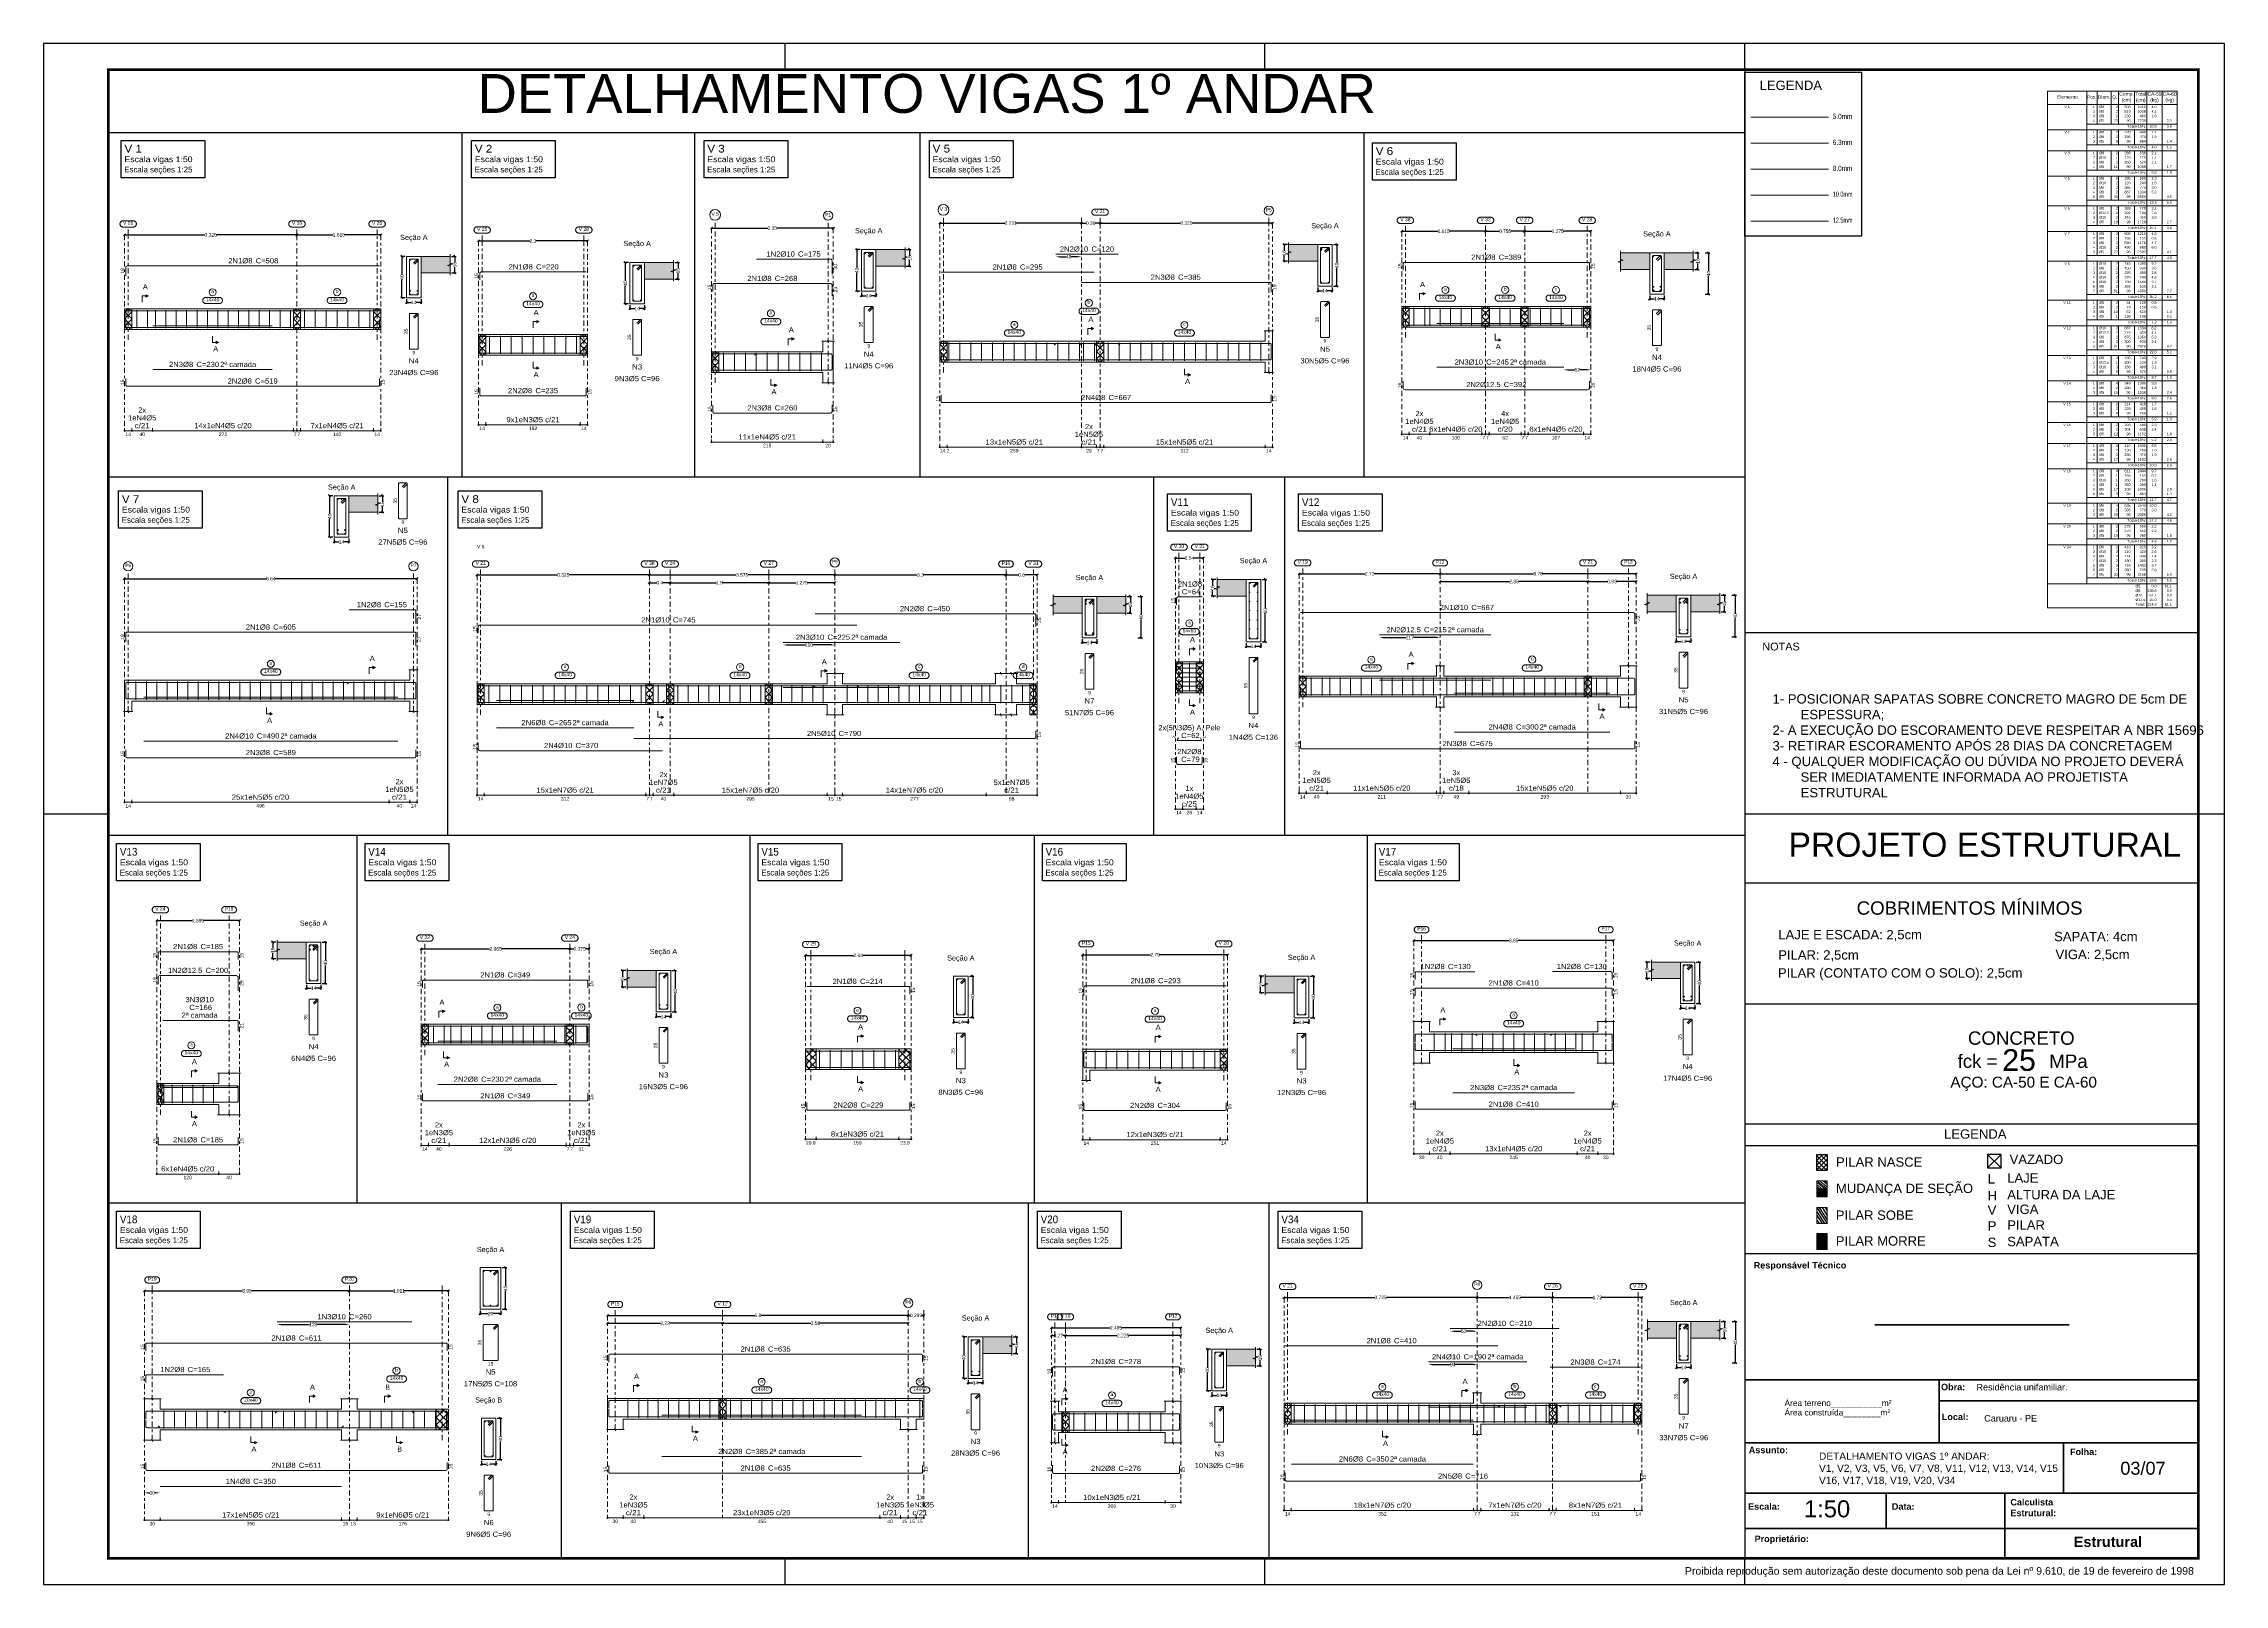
# Model space of a CAD drawing. Header units: centimetres. Extents: x 3194 to 3278, y -951 to -517.
# Drawn here: x 3194.3 to 3278.4, y -701.2 to -641.8 of the extents above; entities that cross this region are included whole.
import ezdxf
from ezdxf.enums import TextEntityAlignment as Align

# ---------------------------------------------------------------- set-up
doc = ezdxf.new("R2010")
doc.units = ezdxf.units.CM
doc.linetypes.add('CYPE_RAYAPUNTO', pattern=[0.4125, 0.2025, -0.105, 0, -0.105])
for name, color, linetype, lineweight in [('ARM_LONGITUDINAL_Ø10', 33, 'Continuous', 9), ('ARM_LONGITUDINAL_Ø12_5', 34, 'Continuous', 9), ('ARM_LONGITUDINAL_Ø5', 151, 'Continuous', 9), ('ARM_LONGITUDINAL_Ø6_3', 31, 'Continuous', 9), ('ARM_LONGITUDINAL_Ø8', 32, 'Continuous', 9), ('ARM_TRANSVERSAL_Ø5', 120, 'Continuous', 9), ('ELE_ARM_TRANS_TXT_EST', 7, 'Continuous', 9), ('ELE_CONT_NOS', 7, 'Continuous', 9), ('ELE_CONT_VIG_CONCRETO', 7, 'Continuous', 9), ('ELE_COT_COMPRIMENTO_PROJETADO', 8, 'Continuous', 0), ('ELE_COT_COT_ANCORAGENS', 8, 'Continuous', 0), ('ELE_COT_COT_ARM', 8, 'Continuous', 0), ('ELE_COT_COT_EST', 8, 'Continuous', 0), ('ELE_COT_COT_LIN_APOIOS', 8, 'CYPE_RAYAPUNTO', 0), ('ELE_COT_TEXTOS_ESTRIBOS', 8, 'Continuous', 0), ('ELE_REF_COT_LIN_AUX_COTA', 8, 'CYPE_RAYAPUNTO', 9), ('ELE_REF_LINHAS_MARCAS_PLANTA', 8, 'Continuous', 9), ('ELE_REF_MARCAS_PLANTA', 8, 'Continuous', 9), ('ELE_REF_NOME_PORTICO', 30, 'Continuous', 9), ('ELE_REF_REF_ESCALA', 3, 'Continuous', 9), ('ELE_REF_REF_NOME', 8, 'Continuous', 9), ('ELE_REF_REF_REFERENCIA', 8, 'Continuous', 9), ('ELE_REF_TEXTO_REF_NOME', 8, 'Continuous', 9), ('ELE_REF_TEXTO_REF_REFERENCIA', 8, 'Continuous', 9), ('G-ANNO-TEXT', 231, 'Continuous', 30), ('POR_ARM_LONG_ARM_TEXTOS', 7, 'Continuous', 9), ('POR_ARM_LONG_TXT_COMP', 7, 'Continuous', 9), ('POR_ARM_LONG_TXT_IND_LAYER_ARM_LONG', 7, 'Continuous', 9), ('SEC_CONT_LAJES_CORTE', 8, 'Continuous', 9), ('SEC_CONT_VIG_CONCRETO_CORTE', 7, 'Continuous', 9), ('SEC_COTAS_SEC_DIM_VIGA', 8, 'Continuous', 0), ('SEC_COTAS_TEXTOS_DETALHE_ESTRIBOS', 8, 'Continuous', 0), ('SEC_REF_TXT_NOMES', 2, 'Continuous', 9), ('SEC_REF_TXT_POSICOES_ARM_ESTRIBOS', 7, 'Continuous', 9), ('TABELAS', 7, 'Continuous', 0), ('TEXTO_TABELAS', 7, 'Continuous', 0)]:
    doc.layers.add(name, color=color, linetype=linetype, lineweight=lineweight)
for name, color, linetype in [('ARQ-FOLHA', 7, 'Continuous'), ('Camada 1', 7, 'Continuous'), ('COTA CYPE', 31, 'Continuous'), ('PDF_1', 7, 'Continuous'), ('PDF_PILAR_BETAO', 7, 'Continuous'), ('PDF_Text', 7, 'Continuous')]:
    doc.layers.add(name, color=color, linetype=linetype)
doc.styles.add('ARIAL', font='arial.ttf')
doc.styles.add('Arial_1', font='arial.ttf')
doc.styles.add('Arial_2', font='arial.ttf', dxfattribs={"height": 5})
doc.styles.add('Arial_3', font='arial.ttf', dxfattribs={"height": 2.3})
doc.styles.add('Arial_B', font='arialbd.ttf', dxfattribs={"height": 2.5})
doc.styles.add('Arial_B_1', font='arialbd.ttf', dxfattribs={"height": 4})
doc.styles.add('CYPETXT', font='arial.ttf', dxfattribs={"height": 0.2})
doc.styles.add('CYPETXT_0.2', font='arial.ttf', dxfattribs={"height": 0.133333})
doc.styles.add('PDF Arial', font='arial.ttf')
doc.styles.add('TQS_ARIAL', font='arial.ttf')
doc.dimstyles.new('cype_arrow', dxfattribs={"dimtxt": 0.18, "dimasz": 0.15, "dimexe": 0.05, "dimexo": 0.05, "dimgap": 0, "dimtad": 0, "dimdec": 4, "dimzin": 0, "dimdsep": 46, "dimtxsty": 'CYPETXT_0.2', "dimcen": 0.09, "dimadec": 0, "dimazin": 0, "dimtfac": 1, "dimtdec": 4, "dimtofl": 0, "dimtmove": 2, "dimatfit": 3, "dimfxl": 1, "dimtolj": 1, "dimtzin": 0, "dimarcsym": 0})
doc.dimstyles.new('cype_oblique', dxfattribs={"dimtxt": 0.18, "dimasz": 0.18, "dimexe": 0.05, "dimexo": 0.05, "dimgap": 0, "dimtad": 0, "dimdec": 4, "dimzin": 0, "dimdsep": 46, "dimtxsty": 'CYPETXT_0.2', "dimblk": 'OBLIQUE', "dimtsz": 0.04, "dimcen": 0.09, "dimadec": 0, "dimazin": 0, "dimtfac": 1, "dimtdec": 4, "dimtofl": 0, "dimtmove": 2, "dimatfit": 3, "dimfxl": 1, "dimtolj": 1, "dimtzin": 0, "dimarcsym": 0})

# ---------------------------------------------------------------- blocks, each defined once
blk = doc.blocks.new('*D1450')
at = {"layer": 'Defpoints', "color": 0, "transparency": 16777216}
for p in [(3208.317, -651.643), (3208.877, -651.643), (3208.877, -651.82)]:
    blk.add_point(p, dxfattribs=at)
at = {"layer": 'SEC_COTAS_SEC_DIM_VIGA', "color": 0, "lineweight": -2, "transparency": 16777216}
for p, q in [((3208.317, -651.693), (3208.317, -651.87)), ((3208.877, -651.693), (3208.877, -651.87)), ((3208.277, -651.86), (3208.357, -651.78)), ((3208.317, -651.82), (3208.508, -651.82)), ((3208.877, -651.82), (3208.686, -651.82)), ((3208.837, -651.86), (3208.917, -651.78))]:
    blk.add_line(p, q, dxfattribs=at)
at = {"layer": 'SEC_COTAS_SEC_DIM_VIGA', "color": 0, "transparency": 16777216, "insert": (3208.597, -651.82), "char_height": 0.1333, "attachment_point": 5, "style": 'CYPETXT_0.2'}
blk.add_mtext('\\A1;14', dxfattribs=at)
blk = doc.blocks.new('_OBLIQUE')
at = {"color": 0, "linetype": 'ByBlock'}
blk.add_line((-0.5, -0.5), (0.5, 0.5), dxfattribs=at)
blk = doc.blocks.new('*D1451')
at = {"layer": 'Defpoints', "color": 0, "transparency": 16777216}
for p in [(3208.14, -650.043), (3208.317, -650.043), (3208.317, -651.643)]:
    blk.add_point(p, dxfattribs=at)
at = {"layer": 'SEC_COTAS_SEC_DIM_VIGA', "color": 0, "lineweight": -2, "transparency": 16777216}
for p, q in [((3208.267, -650.043), (3208.09, -650.043)), ((3208.18, -650.083), (3208.1, -650.003)), ((3208.14, -650.043), (3208.14, -650.745)), ((3208.267, -651.643), (3208.09, -651.643)), ((3208.18, -651.683), (3208.1, -651.603)), ((3208.14, -651.643), (3208.14, -650.941))]:
    blk.add_line(p, q, dxfattribs=at)
at = {"layer": 'SEC_COTAS_SEC_DIM_VIGA', "color": 0, "transparency": 16777216, "insert": (3208.14, -650.843), "char_height": 0.1333, "attachment_point": 5, "rotation": 90, "style": 'CYPETXT_0.2'}
blk.add_mtext('\\A1;40', dxfattribs=at)
blk = doc.blocks.new('*D1452')
at = {"layer": 'Defpoints', "color": 0, "transparency": 16777216}
for p in [(3209.997, -650.043), (3210.174, -650.043), (3209.997, -650.683)]:
    blk.add_point(p, dxfattribs=at)
at = {"layer": 'SEC_COTAS_SEC_DIM_VIGA', "color": 0, "lineweight": -2, "transparency": 16777216}
for p, q in [((3210.047, -650.043), (3210.224, -650.043)), ((3210.214, -650.083), (3210.134, -650.003)), ((3210.174, -650.043), (3210.174, -650.274)), ((3210.047, -650.683), (3210.224, -650.683)), ((3210.214, -650.723), (3210.134, -650.643)), ((3210.174, -650.683), (3210.174, -650.452))]:
    blk.add_line(p, q, dxfattribs=at)
at = {"layer": 'SEC_COTAS_SEC_DIM_VIGA', "color": 0, "transparency": 16777216, "insert": (3210.174, -650.363), "char_height": 0.1333, "attachment_point": 5, "rotation": 90, "style": 'CYPETXT_0.2'}
blk.add_mtext('\\A1;16', dxfattribs=at)
blk = doc.blocks.new('*D1385')
at = {"layer": 'Defpoints', "color": 0, "transparency": 16777216}
for p in [(3197.441, -649.213), (3197.441, -649.213), (3204.091, -649.213)]:
    blk.add_point(p, dxfattribs=at)
at = {"layer": 'ELE_COT_COMPRIMENTO_PROJETADO', "color": 0, "lineweight": -2, "transparency": 16777216}
for p, q in [((3197.401, -649.253), (3197.481, -649.173)), ((3197.441, -649.213), (3200.541, -649.213)), ((3204.091, -649.213), (3200.991, -649.213)), ((3204.051, -649.253), (3204.131, -649.173))]:
    blk.add_line(p, q, dxfattribs=at)
at = {"layer": 'ELE_COT_COMPRIMENTO_PROJETADO', "color": 0, "transparency": 16777216, "insert": (3200.766, -649.213), "char_height": 0.1333, "attachment_point": 5, "style": 'CYPETXT_0.2'}
blk.add_mtext('\\A1;3.325', dxfattribs=at)
blk = doc.blocks.new('*D1386')
at = {"layer": 'Defpoints', "color": 0, "transparency": 16777216}
for p in [(3204.091, -649.213), (3204.091, -649.213), (3207.321, -649.213)]:
    blk.add_point(p, dxfattribs=at)
at = {"layer": 'ELE_COT_COMPRIMENTO_PROJETADO', "color": 0, "lineweight": -2, "transparency": 16777216}
for p, q in [((3204.051, -649.253), (3204.131, -649.173)), ((3204.091, -649.213), (3205.487, -649.213)), ((3207.321, -649.213), (3205.925, -649.213)), ((3207.281, -649.253), (3207.361, -649.173))]:
    blk.add_line(p, q, dxfattribs=at)
at = {"layer": 'ELE_COT_COMPRIMENTO_PROJETADO', "color": 0, "transparency": 16777216, "insert": (3205.706, -649.213), "char_height": 0.1333, "attachment_point": 5, "style": 'CYPETXT_0.2'}
blk.add_mtext('\\A1;1.615', dxfattribs=at)
blk = doc.blocks.new('*D1387')
at = {"layer": 'Defpoints', "color": 0, "transparency": 16777216}
for p in [(3216.929, -651.877), (3217.489, -651.877), (3217.489, -652.054)]:
    blk.add_point(p, dxfattribs=at)
at = {"layer": 'SEC_COTAS_SEC_DIM_VIGA', "color": 0, "lineweight": -2, "transparency": 16777216}
for p, q in [((3216.889, -652.094), (3216.969, -652.014)), ((3216.929, -651.927), (3216.929, -652.104)), ((3216.929, -652.054), (3217.12, -652.054)), ((3217.489, -652.054), (3217.298, -652.054)), ((3217.449, -652.094), (3217.529, -652.014)), ((3217.489, -651.927), (3217.489, -652.104))]:
    blk.add_line(p, q, dxfattribs=at)
at = {"layer": 'SEC_COTAS_SEC_DIM_VIGA', "color": 0, "transparency": 16777216, "insert": (3217.209, -652.054), "char_height": 0.1333, "attachment_point": 5, "style": 'CYPETXT_0.2'}
blk.add_mtext('\\A1;14', dxfattribs=at)
blk = doc.blocks.new('*D1388')
at = {"layer": 'Defpoints', "color": 0, "transparency": 16777216}
for p in [(3216.751, -650.277), (3216.929, -650.277), (3216.929, -651.877)]:
    blk.add_point(p, dxfattribs=at)
at = {"layer": 'SEC_COTAS_SEC_DIM_VIGA', "color": 0, "lineweight": -2, "transparency": 16777216}
for p, q in [((3216.879, -650.277), (3216.701, -650.277)), ((3216.791, -650.317), (3216.711, -650.237)), ((3216.751, -650.277), (3216.751, -650.979)), ((3216.751, -651.877), (3216.751, -651.175)), ((3216.879, -651.877), (3216.701, -651.877)), ((3216.791, -651.917), (3216.711, -651.837))]:
    blk.add_line(p, q, dxfattribs=at)
at = {"layer": 'SEC_COTAS_SEC_DIM_VIGA', "color": 0, "transparency": 16777216, "insert": (3216.751, -651.077), "char_height": 0.1333, "attachment_point": 5, "rotation": 90, "style": 'CYPETXT_0.2'}
blk.add_mtext('\\A1;40', dxfattribs=at)
blk = doc.blocks.new('*D1389')
at = {"layer": 'Defpoints', "color": 0, "transparency": 16777216}
for p in [(3218.609, -650.277), (3218.609, -650.917), (3218.786, -650.277)]:
    blk.add_point(p, dxfattribs=at)
at = {"layer": 'SEC_COTAS_SEC_DIM_VIGA', "color": 0, "lineweight": -2, "transparency": 16777216}
for p, q in [((3218.659, -650.277), (3218.836, -650.277)), ((3218.659, -650.917), (3218.836, -650.917)), ((3218.826, -650.317), (3218.746, -650.237)), ((3218.826, -650.957), (3218.746, -650.877)), ((3218.786, -650.277), (3218.786, -650.508)), ((3218.786, -650.917), (3218.786, -650.686))]:
    blk.add_line(p, q, dxfattribs=at)
at = {"layer": 'SEC_COTAS_SEC_DIM_VIGA', "color": 0, "transparency": 16777216, "insert": (3218.786, -650.597), "char_height": 0.1333, "attachment_point": 5, "rotation": 90, "style": 'CYPETXT_0.2'}
blk.add_mtext('\\A1;16', dxfattribs=at)
blk = doc.blocks.new('*D1390')
at = {"layer": 'Defpoints', "color": 0, "transparency": 16777216}
for p in [(3211.093, -649.447), (3211.093, -649.447), (3215.293, -649.447)]:
    blk.add_point(p, dxfattribs=at)
at = {"layer": 'ELE_COT_COMPRIMENTO_PROJETADO', "color": 0, "lineweight": -2, "transparency": 16777216}
for p, q in [((3211.053, -649.487), (3211.133, -649.407)), ((3211.093, -649.447), (3213.083, -649.447)), ((3215.293, -649.447), (3213.303, -649.447)), ((3215.253, -649.487), (3215.333, -649.407))]:
    blk.add_line(p, q, dxfattribs=at)
at = {"layer": 'ELE_COT_COMPRIMENTO_PROJETADO', "color": 0, "transparency": 16777216, "insert": (3213.193, -649.447), "char_height": 0.1333, "attachment_point": 5, "style": 'CYPETXT_0.2'}
blk.add_mtext('\\A1;2.1', dxfattribs=at)
blk = doc.blocks.new('*D1391')
at = {"layer": 'Defpoints', "color": 0, "transparency": 16777216}
for p in [(3225.859, -651.383), (3226.419, -651.383), (3226.419, -651.56)]:
    blk.add_point(p, dxfattribs=at)
at = {"layer": 'SEC_COTAS_SEC_DIM_VIGA', "color": 0, "lineweight": -2, "transparency": 16777216}
for p, q in [((3225.819, -651.6), (3225.899, -651.52)), ((3225.859, -651.433), (3225.859, -651.61)), ((3225.859, -651.56), (3226.05, -651.56)), ((3226.419, -651.56), (3226.228, -651.56)), ((3226.379, -651.6), (3226.459, -651.52)), ((3226.419, -651.433), (3226.419, -651.61))]:
    blk.add_line(p, q, dxfattribs=at)
at = {"layer": 'SEC_COTAS_SEC_DIM_VIGA', "color": 0, "transparency": 16777216, "insert": (3226.139, -651.56), "char_height": 0.1333, "attachment_point": 5, "style": 'CYPETXT_0.2'}
blk.add_mtext('\\A1;14', dxfattribs=at)
blk = doc.blocks.new('*D1392')
at = {"layer": 'Defpoints', "color": 0, "transparency": 16777216}
for p in [(3225.682, -649.783), (3225.859, -649.783), (3225.859, -651.383)]:
    blk.add_point(p, dxfattribs=at)
at = {"layer": 'SEC_COTAS_SEC_DIM_VIGA', "color": 0, "lineweight": -2, "transparency": 16777216}
for p, q in [((3225.809, -649.783), (3225.632, -649.783)), ((3225.722, -649.823), (3225.642, -649.743)), ((3225.682, -649.783), (3225.682, -650.485)), ((3225.682, -651.383), (3225.682, -650.681)), ((3225.809, -651.383), (3225.632, -651.383)), ((3225.722, -651.423), (3225.642, -651.343))]:
    blk.add_line(p, q, dxfattribs=at)
at = {"layer": 'SEC_COTAS_SEC_DIM_VIGA', "color": 0, "transparency": 16777216, "insert": (3225.682, -650.583), "char_height": 0.1333, "attachment_point": 5, "rotation": 90, "style": 'CYPETXT_0.2'}
blk.add_mtext('\\A1;40', dxfattribs=at)
blk = doc.blocks.new('*D1393')
at = {"layer": 'Defpoints', "color": 0, "transparency": 16777216}
for p in [(3227.539, -649.783), (3227.717, -649.783), (3227.539, -650.423)]:
    blk.add_point(p, dxfattribs=at)
at = {"layer": 'SEC_COTAS_SEC_DIM_VIGA', "color": 0, "lineweight": -2, "transparency": 16777216}
for p, q in [((3227.589, -649.783), (3227.767, -649.783)), ((3227.757, -649.823), (3227.677, -649.743)), ((3227.717, -649.783), (3227.717, -650.014)), ((3227.589, -650.423), (3227.767, -650.423)), ((3227.757, -650.463), (3227.677, -650.383)), ((3227.717, -650.423), (3227.717, -650.192))]:
    blk.add_line(p, q, dxfattribs=at)
at = {"layer": 'SEC_COTAS_SEC_DIM_VIGA', "color": 0, "transparency": 16777216, "insert": (3227.717, -650.103), "char_height": 0.1333, "attachment_point": 5, "rotation": 90, "style": 'CYPETXT_0.2'}
blk.add_mtext('\\A1;16', dxfattribs=at)
blk = doc.blocks.new('*D1394')
at = {"layer": 'Defpoints', "color": 0, "transparency": 16777216}
for p in [(3220.073, -648.953), (3220.073, -648.953), (3224.773, -648.953)]:
    blk.add_point(p, dxfattribs=at)
at = {"layer": 'ELE_COT_COMPRIMENTO_PROJETADO', "color": 0, "lineweight": -2, "transparency": 16777216}
for p, q in [((3220.033, -648.993), (3220.113, -648.913)), ((3220.073, -648.953), (3222.248, -648.953)), ((3224.773, -648.953), (3222.598, -648.953)), ((3224.733, -648.993), (3224.813, -648.913))]:
    blk.add_line(p, q, dxfattribs=at)
at = {"layer": 'ELE_COT_COMPRIMENTO_PROJETADO', "color": 0, "transparency": 16777216, "insert": (3222.423, -648.953), "char_height": 0.1333, "attachment_point": 5, "style": 'CYPETXT_0.2'}
blk.add_mtext('\\A1;2.35', dxfattribs=at)
blk = doc.blocks.new('*D1395')
at = {"layer": 'Defpoints', "color": 0, "transparency": 16777216}
for p in [(3243.454, -651.191), (3244.014, -651.191), (3244.014, -651.368)]:
    blk.add_point(p, dxfattribs=at)
at = {"layer": 'SEC_COTAS_SEC_DIM_VIGA', "color": 0, "lineweight": -2, "transparency": 16777216}
for p, q in [((3243.414, -651.408), (3243.494, -651.328)), ((3243.454, -651.241), (3243.454, -651.418)), ((3243.454, -651.368), (3243.645, -651.368)), ((3244.014, -651.368), (3243.822, -651.368)), ((3243.974, -651.408), (3244.054, -651.328)), ((3244.014, -651.241), (3244.014, -651.418))]:
    blk.add_line(p, q, dxfattribs=at)
at = {"layer": 'SEC_COTAS_SEC_DIM_VIGA', "color": 0, "transparency": 16777216, "insert": (3243.734, -651.368), "char_height": 0.1333, "attachment_point": 5, "style": 'CYPETXT_0.2'}
blk.add_mtext('\\A1;14', dxfattribs=at)
blk = doc.blocks.new('*D1396')
at = {"layer": 'Defpoints', "color": 0, "transparency": 16777216}
for p in [(3242.156, -649.591), (3242.334, -649.591), (3242.334, -650.231)]:
    blk.add_point(p, dxfattribs=at)
at = {"layer": 'SEC_COTAS_SEC_DIM_VIGA', "color": 0, "lineweight": -2, "transparency": 16777216}
for p, q in [((3242.284, -649.591), (3242.106, -649.591)), ((3242.196, -649.631), (3242.116, -649.551)), ((3242.156, -649.591), (3242.156, -649.822)), ((3242.156, -650.231), (3242.156, -650)), ((3242.284, -650.231), (3242.106, -650.231)), ((3242.196, -650.271), (3242.116, -650.191))]:
    blk.add_line(p, q, dxfattribs=at)
at = {"layer": 'SEC_COTAS_SEC_DIM_VIGA', "color": 0, "transparency": 16777216, "insert": (3242.156, -649.911), "char_height": 0.1333, "attachment_point": 5, "rotation": 90, "style": 'CYPETXT_0.2'}
blk.add_mtext('\\A1;16', dxfattribs=at)
blk = doc.blocks.new('*D1397')
at = {"layer": 'Defpoints', "color": 0, "transparency": 16777216}
for p in [(3244.014, -649.591), (3244.191, -649.591), (3244.014, -651.191)]:
    blk.add_point(p, dxfattribs=at)
at = {"layer": 'SEC_COTAS_SEC_DIM_VIGA', "color": 0, "lineweight": -2, "transparency": 16777216}
for p, q in [((3244.064, -649.591), (3244.241, -649.591)), ((3244.231, -649.631), (3244.151, -649.551)), ((3244.191, -649.591), (3244.191, -650.293)), ((3244.191, -651.191), (3244.191, -650.489)), ((3244.064, -651.191), (3244.241, -651.191)), ((3244.231, -651.231), (3244.151, -651.151))]:
    blk.add_line(p, q, dxfattribs=at)
at = {"layer": 'SEC_COTAS_SEC_DIM_VIGA', "color": 0, "transparency": 16777216, "insert": (3244.191, -650.391), "char_height": 0.1333, "attachment_point": 5, "rotation": 90, "style": 'CYPETXT_0.2'}
blk.add_mtext('\\A1;40', dxfattribs=at)
blk = doc.blocks.new('*D1398')
at = {"layer": 'Defpoints', "color": 0, "transparency": 16777216}
for p in [(3228.879, -648.761), (3228.879, -648.761), (3234.341, -648.761)]:
    blk.add_point(p, dxfattribs=at)
at = {"layer": 'ELE_COT_COMPRIMENTO_PROJETADO', "color": 0, "lineweight": -2, "transparency": 16777216}
for p, q in [((3228.839, -648.801), (3228.919, -648.721)), ((3228.879, -648.761), (3231.397, -648.761)), ((3234.341, -648.761), (3231.823, -648.761)), ((3234.301, -648.801), (3234.381, -648.721))]:
    blk.add_line(p, q, dxfattribs=at)
at = {"layer": 'ELE_COT_COMPRIMENTO_PROJETADO', "color": 0, "transparency": 16777216, "insert": (3231.61, -648.761), "char_height": 0.1333, "attachment_point": 5, "style": 'CYPETXT_0.2'}
blk.add_mtext('\\A1;2.731', dxfattribs=at)
blk = doc.blocks.new('*D1399')
at = {"layer": 'Defpoints', "color": 0, "transparency": 16777216}
for p in [(3234.341, -648.761), (3234.341, -648.761), (3235.061, -648.761)]:
    blk.add_point(p, dxfattribs=at)
at = {"layer": 'ELE_COT_COMPRIMENTO_PROJETADO', "color": 0, "lineweight": -2, "transparency": 16777216}
for p, q in [((3234.301, -648.801), (3234.381, -648.721)), ((3234.341, -648.761), (3234.528, -648.761)), ((3235.061, -648.761), (3234.874, -648.761)), ((3235.021, -648.801), (3235.101, -648.721))]:
    blk.add_line(p, q, dxfattribs=at)
at = {"layer": 'ELE_COT_COMPRIMENTO_PROJETADO', "color": 0, "transparency": 16777216, "insert": (3234.701, -648.761), "char_height": 0.1333, "attachment_point": 5, "style": 'CYPETXT_0.2'}
blk.add_mtext('\\A1;0.36', dxfattribs=at)
blk = doc.blocks.new('*D1400')
at = {"layer": 'Defpoints', "color": 0, "transparency": 16777216}
for p in [(3235.061, -648.761), (3235.061, -648.761), (3241.711, -648.761)]:
    blk.add_point(p, dxfattribs=at)
at = {"layer": 'ELE_COT_COMPRIMENTO_PROJETADO', "color": 0, "lineweight": -2, "transparency": 16777216}
for p, q in [((3235.021, -648.801), (3235.101, -648.721)), ((3235.061, -648.761), (3238.161, -648.761)), ((3241.711, -648.761), (3238.611, -648.761)), ((3241.671, -648.801), (3241.751, -648.721))]:
    blk.add_line(p, q, dxfattribs=at)
at = {"layer": 'ELE_COT_COMPRIMENTO_PROJETADO', "color": 0, "transparency": 16777216, "insert": (3238.386, -648.761), "char_height": 0.1333, "attachment_point": 5, "style": 'CYPETXT_0.2'}
blk.add_mtext('\\A1;3.325', dxfattribs=at)
blk = doc.blocks.new('*D1401')
at = {"layer": 'Defpoints', "color": 0, "transparency": 16777216}
for p in [(3233.356, -650.061), (3234.341, -650.061), (3234.341, -650.061)]:
    blk.add_point(p, dxfattribs=at)
at = {"layer": 'ELE_COT_COT_ARM', "color": 0, "lineweight": -2, "transparency": 16777216}
for p, q in [((3233.506, -650.061), (3233.75, -650.061)), ((3234.191, -650.061), (3233.947, -650.061))]:
    blk.add_line(p, q, dxfattribs=at)
at = {"layer": 'ELE_COT_COT_ARM', "color": 0, "transparency": 16777216}
for points in [[(3233.506, -650.036), (3233.506, -650.086), (3233.356, -650.061)], [(3234.191, -650.036), (3234.191, -650.086), (3234.341, -650.061)]]:
    blk.add_solid(points, dxfattribs=at)
at = {"layer": 'ELE_COT_COT_ARM', "color": 0, "transparency": 16777216, "insert": (3233.849, -650.061), "char_height": 0.1333, "attachment_point": 5, "style": 'CYPETXT_0.2'}
blk.add_mtext('\\A1;49', dxfattribs=at)
blk = doc.blocks.new('*D1574')
at = {"layer": 'Defpoints', "color": 0, "transparency": 16777216}
for p in [(3256.256, -651.505), (3256.816, -651.505), (3256.816, -651.683)]:
    blk.add_point(p, dxfattribs=at)
at = {"layer": 'SEC_COTAS_SEC_DIM_VIGA', "color": 0, "lineweight": -2, "transparency": 16777216}
for p, q in [((3256.216, -651.723), (3256.296, -651.643)), ((3256.256, -651.555), (3256.256, -651.733)), ((3256.256, -651.683), (3256.447, -651.683)), ((3256.816, -651.683), (3256.625, -651.683)), ((3256.776, -651.723), (3256.856, -651.643)), ((3256.816, -651.555), (3256.816, -651.733))]:
    blk.add_line(p, q, dxfattribs=at)
at = {"layer": 'SEC_COTAS_SEC_DIM_VIGA', "color": 0, "transparency": 16777216, "insert": (3256.536, -651.683), "char_height": 0.1333, "attachment_point": 5, "style": 'CYPETXT_0.2'}
blk.add_mtext('\\A1;14', dxfattribs=at)
blk = doc.blocks.new('*D1575')
at = {"layer": 'Defpoints', "color": 0, "transparency": 16777216}
for p in [(3257.936, -649.905), (3258.113, -649.905), (3257.936, -650.545)]:
    blk.add_point(p, dxfattribs=at)
at = {"layer": 'SEC_COTAS_SEC_DIM_VIGA', "color": 0, "lineweight": -2, "transparency": 16777216}
for p, q in [((3257.986, -649.905), (3258.163, -649.905)), ((3258.153, -649.945), (3258.073, -649.865)), ((3258.113, -649.905), (3258.113, -650.136)), ((3257.986, -650.545), (3258.163, -650.545)), ((3258.153, -650.585), (3258.073, -650.505)), ((3258.113, -650.545), (3258.113, -650.315))]:
    blk.add_line(p, q, dxfattribs=at)
at = {"layer": 'SEC_COTAS_SEC_DIM_VIGA', "color": 0, "transparency": 16777216, "insert": (3258.113, -650.225), "char_height": 0.1333, "attachment_point": 5, "rotation": 90, "style": 'CYPETXT_0.2'}
blk.add_mtext('\\A1;16', dxfattribs=at)
blk = doc.blocks.new('*D1576')
at = {"layer": 'Defpoints', "color": 0, "transparency": 16777216}
for p in [(3258.352, -649.905), (3258.529, -649.905), (3258.352, -651.505)]:
    blk.add_point(p, dxfattribs=at)
at = {"layer": 'SEC_COTAS_SEC_DIM_VIGA', "color": 0, "lineweight": -2, "transparency": 16777216}
for p, q in [((3258.402, -649.905), (3258.579, -649.905)), ((3258.569, -649.945), (3258.489, -649.865)), ((3258.529, -649.905), (3258.529, -650.607)), ((3258.529, -651.505), (3258.529, -650.803)), ((3258.402, -651.505), (3258.579, -651.505)), ((3258.569, -651.545), (3258.489, -651.465))]:
    blk.add_line(p, q, dxfattribs=at)
at = {"layer": 'SEC_COTAS_SEC_DIM_VIGA', "color": 0, "transparency": 16777216, "insert": (3258.529, -650.705), "char_height": 0.1333, "attachment_point": 5, "rotation": 90, "style": 'CYPETXT_0.2'}
blk.add_mtext('\\A1;40', dxfattribs=at)
blk = doc.blocks.new('*D1577')
at = {"layer": 'Defpoints', "color": 0, "transparency": 16777216}
for p in [(3246.696, -649.075), (3246.696, -649.075), (3249.926, -649.075)]:
    blk.add_point(p, dxfattribs=at)
at = {"layer": 'ELE_COT_COMPRIMENTO_PROJETADO', "color": 0, "lineweight": -2, "transparency": 16777216}
for p, q in [((3246.656, -649.115), (3246.736, -649.035)), ((3246.696, -649.075), (3248.092, -649.075)), ((3249.926, -649.075), (3248.53, -649.075)), ((3249.886, -649.115), (3249.966, -649.035))]:
    blk.add_line(p, q, dxfattribs=at)
at = {"layer": 'ELE_COT_COMPRIMENTO_PROJETADO', "color": 0, "transparency": 16777216, "insert": (3248.311, -649.075), "char_height": 0.1333, "attachment_point": 5, "style": 'CYPETXT_0.2'}
blk.add_mtext('\\A1;1.615', dxfattribs=at)
blk = doc.blocks.new('*D1578')
at = {"layer": 'Defpoints', "color": 0, "transparency": 16777216}
for p in [(3249.926, -649.075), (3249.926, -649.075), (3251.436, -649.075)]:
    blk.add_point(p, dxfattribs=at)
at = {"layer": 'ELE_COT_COMPRIMENTO_PROJETADO', "color": 0, "lineweight": -2, "transparency": 16777216}
for p, q in [((3249.886, -649.115), (3249.966, -649.035)), ((3249.926, -649.075), (3250.455, -649.075)), ((3251.436, -649.075), (3250.906, -649.075)), ((3251.396, -649.115), (3251.476, -649.035))]:
    blk.add_line(p, q, dxfattribs=at)
at = {"layer": 'ELE_COT_COMPRIMENTO_PROJETADO', "color": 0, "transparency": 16777216, "insert": (3250.681, -649.075), "char_height": 0.1333, "attachment_point": 5, "style": 'CYPETXT_0.2'}
blk.add_mtext('\\A1;0.755', dxfattribs=at)
blk = doc.blocks.new('*D1579')
at = {"layer": 'Defpoints', "color": 0, "transparency": 16777216}
for p in [(3251.436, -649.075), (3251.436, -649.075), (3253.986, -649.075)]:
    blk.add_point(p, dxfattribs=at)
at = {"layer": 'ELE_COT_COMPRIMENTO_PROJETADO', "color": 0, "lineweight": -2, "transparency": 16777216}
for p, q in [((3251.396, -649.115), (3251.476, -649.035)), ((3251.436, -649.075), (3252.492, -649.075)), ((3253.986, -649.075), (3252.93, -649.075)), ((3253.946, -649.115), (3254.026, -649.035))]:
    blk.add_line(p, q, dxfattribs=at)
at = {"layer": 'ELE_COT_COMPRIMENTO_PROJETADO', "color": 0, "transparency": 16777216, "insert": (3252.711, -649.075), "char_height": 0.1333, "attachment_point": 5, "style": 'CYPETXT_0.2'}
blk.add_mtext('\\A1;1.275', dxfattribs=at)
blk = doc.blocks.new('*D1580')
at = {"layer": 'Defpoints', "color": 0, "transparency": 16777216}
for p in [(3252.946, -654.419), (3253.986, -654.419), (3253.986, -654.419)]:
    blk.add_point(p, dxfattribs=at)
at = {"layer": 'ELE_COT_COT_ARM', "color": 0, "lineweight": -2, "transparency": 16777216}
for p, q in [((3253.096, -654.419), (3253.371, -654.419)), ((3253.836, -654.419), (3253.561, -654.419))]:
    blk.add_line(p, q, dxfattribs=at)
at = {"layer": 'ELE_COT_COT_ARM', "color": 0, "transparency": 16777216}
for points in [[(3253.096, -654.394), (3253.096, -654.444), (3252.946, -654.419)], [(3253.836, -654.394), (3253.836, -654.444), (3253.986, -654.419)]]:
    blk.add_solid(points, dxfattribs=at)
at = {"layer": 'ELE_COT_COT_ARM', "color": 0, "transparency": 16777216, "insert": (3253.466, -654.419), "char_height": 0.1333, "attachment_point": 5, "style": 'CYPETXT_0.2'}
blk.add_mtext('\\A1;52', dxfattribs=at)
blk = doc.blocks.new('*D1581')
at = {"layer": 'Defpoints', "color": 0, "transparency": 16777216}
for p in [(3205.527, -660.87), (3206.087, -660.87), (3206.087, -661.048)]:
    blk.add_point(p, dxfattribs=at)
at = {"layer": 'SEC_COTAS_SEC_DIM_VIGA', "color": 0, "lineweight": -2, "transparency": 16777216}
for p, q in [((3205.487, -661.088), (3205.567, -661.008)), ((3205.527, -660.92), (3205.527, -661.098)), ((3206.047, -661.088), (3206.127, -661.008)), ((3206.087, -660.92), (3206.087, -661.098)), ((3205.527, -661.048), (3205.718, -661.048)), ((3206.087, -661.048), (3205.896, -661.048))]:
    blk.add_line(p, q, dxfattribs=at)
at = {"layer": 'SEC_COTAS_SEC_DIM_VIGA', "color": 0, "transparency": 16777216, "insert": (3205.807, -661.048), "char_height": 0.1333, "attachment_point": 5, "style": 'CYPETXT_0.2'}
blk.add_mtext('\\A1;14', dxfattribs=at)
blk = doc.blocks.new('*D1582')
at = {"layer": 'Defpoints', "color": 0, "transparency": 16777216}
for p in [(3205.35, -659.27), (3205.527, -659.27), (3205.527, -660.87)]:
    blk.add_point(p, dxfattribs=at)
at = {"layer": 'SEC_COTAS_SEC_DIM_VIGA', "color": 0, "lineweight": -2, "transparency": 16777216}
for p, q in [((3205.477, -659.27), (3205.3, -659.27)), ((3205.39, -659.31), (3205.31, -659.23)), ((3205.35, -659.27), (3205.35, -659.972)), ((3205.35, -660.87), (3205.35, -660.168)), ((3205.477, -660.87), (3205.3, -660.87)), ((3205.39, -660.91), (3205.31, -660.83))]:
    blk.add_line(p, q, dxfattribs=at)
at = {"layer": 'SEC_COTAS_SEC_DIM_VIGA', "color": 0, "transparency": 16777216, "insert": (3205.35, -660.07), "char_height": 0.1333, "attachment_point": 5, "rotation": 90, "style": 'CYPETXT_0.2'}
blk.add_mtext('\\A1;40', dxfattribs=at)
blk = doc.blocks.new('*D1583')
at = {"layer": 'Defpoints', "color": 0, "transparency": 16777216}
for p in [(3207.207, -659.27), (3207.385, -659.27), (3207.207, -659.91)]:
    blk.add_point(p, dxfattribs=at)
at = {"layer": 'SEC_COTAS_SEC_DIM_VIGA', "color": 0, "lineweight": -2, "transparency": 16777216}
for p, q in [((3207.257, -659.27), (3207.435, -659.27)), ((3207.425, -659.31), (3207.345, -659.23)), ((3207.385, -659.27), (3207.385, -659.501)), ((3207.257, -659.91), (3207.435, -659.91)), ((3207.425, -659.95), (3207.345, -659.87)), ((3207.385, -659.91), (3207.385, -659.68))]:
    blk.add_line(p, q, dxfattribs=at)
at = {"layer": 'SEC_COTAS_SEC_DIM_VIGA', "color": 0, "transparency": 16777216, "insert": (3207.385, -659.59), "char_height": 0.1333, "attachment_point": 5, "rotation": 90, "style": 'CYPETXT_0.2'}
blk.add_mtext('\\A1;16', dxfattribs=at)
blk = doc.blocks.new('*D1584')
at = {"layer": 'Defpoints', "color": 0, "transparency": 16777216}
for p in [(3197.442, -662.471), (3197.442, -662.471), (3208.722, -662.471)]:
    blk.add_point(p, dxfattribs=at)
at = {"layer": 'ELE_COT_COMPRIMENTO_PROJETADO', "color": 0, "lineweight": -2, "transparency": 16777216}
for p, q in [((3197.402, -662.511), (3197.482, -662.431)), ((3197.442, -662.471), (3202.909, -662.471)), ((3208.722, -662.471), (3203.255, -662.471)), ((3208.682, -662.511), (3208.762, -662.431))]:
    blk.add_line(p, q, dxfattribs=at)
at = {"layer": 'ELE_COT_COMPRIMENTO_PROJETADO', "color": 0, "transparency": 16777216, "insert": (3203.082, -662.471), "char_height": 0.1333, "attachment_point": 5, "style": 'CYPETXT_0.2'}
blk.add_mtext('\\A1;5.64', dxfattribs=at)
blk = doc.blocks.new('*D1592')
at = {"layer": 'Defpoints', "color": 0, "transparency": 16777216}
for p in [(3234.372, -664.754), (3234.932, -664.754), (3234.932, -664.931)]:
    blk.add_point(p, dxfattribs=at)
at = {"layer": 'SEC_COTAS_SEC_DIM_VIGA', "color": 0, "lineweight": -2, "transparency": 16777216}
for p, q in [((3234.332, -664.971), (3234.412, -664.891)), ((3234.372, -664.804), (3234.372, -664.981)), ((3234.372, -664.931), (3234.563, -664.931)), ((3234.932, -664.931), (3234.741, -664.931)), ((3234.892, -664.971), (3234.972, -664.891)), ((3234.932, -664.804), (3234.932, -664.981))]:
    blk.add_line(p, q, dxfattribs=at)
at = {"layer": 'SEC_COTAS_SEC_DIM_VIGA', "color": 0, "transparency": 16777216, "insert": (3234.652, -664.931), "char_height": 0.1333, "attachment_point": 5, "style": 'CYPETXT_0.2'}
blk.add_mtext('\\A1;14', dxfattribs=at)
blk = doc.blocks.new('*D1593')
at = {"layer": 'Defpoints', "color": 0, "transparency": 16777216}
for p in [(3236.052, -663.154), (3236.229, -663.154), (3236.052, -663.794)]:
    blk.add_point(p, dxfattribs=at)
at = {"layer": 'SEC_COTAS_SEC_DIM_VIGA', "color": 0, "lineweight": -2, "transparency": 16777216}
for p, q in [((3236.102, -663.154), (3236.279, -663.154)), ((3236.269, -663.194), (3236.189, -663.114)), ((3236.229, -663.154), (3236.229, -663.385)), ((3236.102, -663.794), (3236.279, -663.794)), ((3236.269, -663.834), (3236.189, -663.754)), ((3236.229, -663.794), (3236.229, -663.563))]:
    blk.add_line(p, q, dxfattribs=at)
at = {"layer": 'SEC_COTAS_SEC_DIM_VIGA', "color": 0, "transparency": 16777216, "insert": (3236.229, -663.474), "char_height": 0.1333, "attachment_point": 5, "rotation": 90, "style": 'CYPETXT_0.2'}
blk.add_mtext('\\A1;16', dxfattribs=at)
blk = doc.blocks.new('*D1594')
at = {"layer": 'Defpoints', "color": 0, "transparency": 16777216}
for p in [(3236.468, -663.154), (3236.645, -663.154), (3236.468, -664.754)]:
    blk.add_point(p, dxfattribs=at)
at = {"layer": 'SEC_COTAS_SEC_DIM_VIGA', "color": 0, "lineweight": -2, "transparency": 16777216}
for p, q in [((3236.518, -663.154), (3236.695, -663.154)), ((3236.685, -663.194), (3236.605, -663.114)), ((3236.645, -663.154), (3236.645, -663.856)), ((3236.645, -664.754), (3236.645, -664.052)), ((3236.518, -664.754), (3236.695, -664.754)), ((3236.685, -664.794), (3236.605, -664.714))]:
    blk.add_line(p, q, dxfattribs=at)
at = {"layer": 'SEC_COTAS_SEC_DIM_VIGA', "color": 0, "transparency": 16777216, "insert": (3236.645, -663.954), "char_height": 0.1333, "attachment_point": 5, "rotation": 90, "style": 'CYPETXT_0.2'}
blk.add_mtext('\\A1;40', dxfattribs=at)
blk = doc.blocks.new('*D1585')
at = {"layer": 'Defpoints', "color": 0, "transparency": 16777216}
for p in [(3217.683, -662.624), (3217.683, -662.624), (3218.483, -662.624)]:
    blk.add_point(p, dxfattribs=at)
at = {"layer": 'ELE_COT_COMPRIMENTO_PROJETADO', "color": 0, "lineweight": -2, "transparency": 16777216}
for p, q in [((3217.643, -662.664), (3217.723, -662.584)), ((3217.683, -662.624), (3217.962, -662.624)), ((3218.483, -662.624), (3218.205, -662.624)), ((3218.443, -662.664), (3218.523, -662.584))]:
    blk.add_line(p, q, dxfattribs=at)
at = {"layer": 'ELE_COT_COMPRIMENTO_PROJETADO', "color": 0, "transparency": 16777216, "insert": (3218.083, -662.624), "char_height": 0.1333, "attachment_point": 5, "style": 'CYPETXT_0.2'}
blk.add_mtext('\\A1;0.4', dxfattribs=at)
blk = doc.blocks.new('*D1586')
at = {"layer": 'Defpoints', "color": 0, "transparency": 16777216}
for p in [(3218.483, -662.624), (3218.483, -662.624), (3222.283, -662.624)]:
    blk.add_point(p, dxfattribs=at)
at = {"layer": 'ELE_COT_COMPRIMENTO_PROJETADO', "color": 0, "lineweight": -2, "transparency": 16777216}
for p, q in [((3218.443, -662.664), (3218.523, -662.584)), ((3218.483, -662.624), (3220.268, -662.624)), ((3222.283, -662.624), (3220.499, -662.624)), ((3222.243, -662.664), (3222.323, -662.584))]:
    blk.add_line(p, q, dxfattribs=at)
at = {"layer": 'ELE_COT_COMPRIMENTO_PROJETADO', "color": 0, "transparency": 16777216, "insert": (3220.383, -662.624), "char_height": 0.1333, "attachment_point": 5, "style": 'CYPETXT_0.2'}
blk.add_mtext('\\A1;1.9', dxfattribs=at)
blk = doc.blocks.new('*D1587')
at = {"layer": 'Defpoints', "color": 0, "transparency": 16777216}
for p in [(3222.283, -662.624), (3222.283, -662.624), (3224.833, -662.624)]:
    blk.add_point(p, dxfattribs=at)
at = {"layer": 'ELE_COT_COMPRIMENTO_PROJETADO', "color": 0, "lineweight": -2, "transparency": 16777216}
for p, q in [((3222.243, -662.664), (3222.323, -662.584)), ((3222.283, -662.624), (3223.339, -662.624)), ((3224.833, -662.624), (3223.778, -662.624)), ((3224.793, -662.664), (3224.873, -662.584))]:
    blk.add_line(p, q, dxfattribs=at)
at = {"layer": 'ELE_COT_COMPRIMENTO_PROJETADO', "color": 0, "transparency": 16777216, "insert": (3223.558, -662.624), "char_height": 0.1333, "attachment_point": 5, "style": 'CYPETXT_0.2'}
blk.add_mtext('\\A1;1.275', dxfattribs=at)
blk = doc.blocks.new('*D1588')
at = {"layer": 'Defpoints', "color": 0, "transparency": 16777216}
for p in [(3211.033, -662.324), (3211.033, -662.324), (3217.683, -662.324)]:
    blk.add_point(p, dxfattribs=at)
at = {"layer": 'ELE_COT_COMPRIMENTO_PROJETADO', "color": 0, "lineweight": -2, "transparency": 16777216}
for p, q in [((3210.993, -662.364), (3211.073, -662.284)), ((3211.033, -662.324), (3214.133, -662.324)), ((3217.683, -662.324), (3214.584, -662.324)), ((3217.643, -662.364), (3217.723, -662.284))]:
    blk.add_line(p, q, dxfattribs=at)
at = {"layer": 'ELE_COT_COMPRIMENTO_PROJETADO', "color": 0, "transparency": 16777216, "insert": (3214.358, -662.324), "char_height": 0.1333, "attachment_point": 5, "style": 'CYPETXT_0.2'}
blk.add_mtext('\\A1;3.325', dxfattribs=at)
blk = doc.blocks.new('*D1589')
at = {"layer": 'Defpoints', "color": 0, "transparency": 16777216}
for p in [(3217.683, -662.324), (3217.683, -662.324), (3224.833, -662.324)]:
    blk.add_point(p, dxfattribs=at)
at = {"layer": 'ELE_COT_COMPRIMENTO_PROJETADO', "color": 0, "lineweight": -2, "transparency": 16777216}
for p, q in [((3217.643, -662.364), (3217.723, -662.284)), ((3217.683, -662.324), (3221.033, -662.324)), ((3224.833, -662.324), (3221.484, -662.324)), ((3224.793, -662.364), (3224.873, -662.284))]:
    blk.add_line(p, q, dxfattribs=at)
at = {"layer": 'ELE_COT_COMPRIMENTO_PROJETADO', "color": 0, "transparency": 16777216, "insert": (3221.258, -662.324), "char_height": 0.1333, "attachment_point": 5, "style": 'CYPETXT_0.2'}
blk.add_mtext('\\A1;3.575', dxfattribs=at)
blk = doc.blocks.new('*D1590')
at = {"layer": 'Defpoints', "color": 0, "transparency": 16777216}
for p in [(3224.833, -662.324), (3224.833, -662.324), (3231.433, -662.324)]:
    blk.add_point(p, dxfattribs=at)
at = {"layer": 'ELE_COT_COMPRIMENTO_PROJETADO', "color": 0, "lineweight": -2, "transparency": 16777216}
for p, q in [((3224.793, -662.364), (3224.873, -662.284)), ((3224.833, -662.324), (3228.012, -662.324)), ((3231.433, -662.324), (3228.255, -662.324)), ((3231.393, -662.364), (3231.473, -662.284))]:
    blk.add_line(p, q, dxfattribs=at)
at = {"layer": 'ELE_COT_COMPRIMENTO_PROJETADO', "color": 0, "transparency": 16777216, "insert": (3228.133, -662.324), "char_height": 0.1333, "attachment_point": 5, "style": 'CYPETXT_0.2'}
blk.add_mtext('\\A1;3.3', dxfattribs=at)
blk = doc.blocks.new('*D1591')
at = {"layer": 'Defpoints', "color": 0, "transparency": 16777216}
for p in [(3231.433, -662.324), (3231.433, -662.324), (3232.633, -662.324)]:
    blk.add_point(p, dxfattribs=at)
at = {"layer": 'ELE_COT_COMPRIMENTO_PROJETADO', "color": 0, "lineweight": -2, "transparency": 16777216}
for p, q in [((3231.393, -662.364), (3231.473, -662.284)), ((3231.433, -662.324), (3231.912, -662.324)), ((3232.633, -662.324), (3232.155, -662.324)), ((3232.593, -662.364), (3232.673, -662.284))]:
    blk.add_line(p, q, dxfattribs=at)
at = {"layer": 'ELE_COT_COMPRIMENTO_PROJETADO', "color": 0, "transparency": 16777216, "insert": (3232.033, -662.324), "char_height": 0.1333, "attachment_point": 5, "style": 'CYPETXT_0.2'}
blk.add_mtext('\\A1;0.6', dxfattribs=at)
blk = doc.blocks.new('*D1520')
at = {"layer": 'Defpoints', "color": 0, "transparency": 16777216}
for p in [(3222.842, -665.026), (3224.833, -665.026), (3224.833, -665.026)]:
    blk.add_point(p, dxfattribs=at)
at = {"layer": 'ELE_COT_COT_ARM', "color": 0, "lineweight": -2, "transparency": 16777216}
for p, q in [((3222.992, -665.026), (3223.697, -665.026)), ((3224.683, -665.026), (3223.978, -665.026))]:
    blk.add_line(p, q, dxfattribs=at)
at = {"layer": 'ELE_COT_COT_ARM', "color": 0, "transparency": 16777216}
for points in [[(3222.992, -665.001), (3222.992, -665.051), (3222.842, -665.026)], [(3224.683, -665.001), (3224.683, -665.051), (3224.833, -665.026)]]:
    blk.add_solid(points, dxfattribs=at)
at = {"layer": 'ELE_COT_COT_ARM', "color": 0, "transparency": 16777216, "insert": (3223.838, -665.026), "char_height": 0.1333, "attachment_point": 5, "style": 'CYPETXT_0.2'}
blk.add_mtext('\\A1;100', dxfattribs=at)
blk = doc.blocks.new('*D1521')
at = {"layer": 'Defpoints', "color": 0, "transparency": 16777216}
for p in [(3240.696, -664.903), (3241.256, -664.903), (3241.256, -665.081)]:
    blk.add_point(p, dxfattribs=at)
at = {"layer": 'SEC_COTAS_SEC_DIM_VIGA', "color": 0, "lineweight": -2, "transparency": 16777216}
for p, q in [((3240.656, -665.121), (3240.736, -665.041)), ((3240.696, -664.953), (3240.696, -665.131)), ((3240.696, -665.081), (3240.887, -665.081)), ((3241.256, -665.081), (3241.065, -665.081)), ((3241.216, -665.121), (3241.296, -665.041)), ((3241.256, -664.953), (3241.256, -665.131))]:
    blk.add_line(p, q, dxfattribs=at)
at = {"layer": 'SEC_COTAS_SEC_DIM_VIGA', "color": 0, "transparency": 16777216, "insert": (3240.976, -665.081), "char_height": 0.1333, "attachment_point": 5, "style": 'CYPETXT_0.2'}
blk.add_mtext('\\A1;14', dxfattribs=at)
blk = doc.blocks.new('*D1522')
at = {"layer": 'Defpoints', "color": 0, "transparency": 16777216}
for p in [(3239.398, -662.503), (3239.576, -662.503), (3239.576, -663.143)]:
    blk.add_point(p, dxfattribs=at)
at = {"layer": 'SEC_COTAS_SEC_DIM_VIGA', "color": 0, "lineweight": -2, "transparency": 16777216}
for p, q in [((3239.526, -662.503), (3239.348, -662.503)), ((3239.438, -662.543), (3239.358, -662.463)), ((3239.398, -662.503), (3239.398, -662.734)), ((3239.526, -663.143), (3239.348, -663.143)), ((3239.438, -663.183), (3239.358, -663.103)), ((3239.398, -663.143), (3239.398, -662.913))]:
    blk.add_line(p, q, dxfattribs=at)
at = {"layer": 'SEC_COTAS_SEC_DIM_VIGA', "color": 0, "transparency": 16777216, "insert": (3239.398, -662.823), "char_height": 0.1333, "attachment_point": 5, "rotation": 90, "style": 'CYPETXT_0.2'}
blk.add_mtext('\\A1;16', dxfattribs=at)
blk = doc.blocks.new('*D1523')
at = {"layer": 'Defpoints', "color": 0, "transparency": 16777216}
for p in [(3241.256, -662.503), (3241.433, -662.503), (3241.256, -664.903)]:
    blk.add_point(p, dxfattribs=at)
at = {"layer": 'SEC_COTAS_SEC_DIM_VIGA', "color": 0, "lineweight": -2, "transparency": 16777216}
for p, q in [((3241.306, -662.503), (3241.483, -662.503)), ((3241.473, -662.543), (3241.393, -662.463)), ((3241.433, -662.503), (3241.433, -663.608)), ((3241.433, -664.903), (3241.433, -663.799)), ((3241.306, -664.903), (3241.483, -664.903)), ((3241.473, -664.943), (3241.393, -664.863))]:
    blk.add_line(p, q, dxfattribs=at)
at = {"layer": 'SEC_COTAS_SEC_DIM_VIGA', "color": 0, "transparency": 16777216, "insert": (3241.433, -663.703), "char_height": 0.1333, "attachment_point": 5, "rotation": 90, "style": 'CYPETXT_0.2'}
blk.add_mtext('\\A1;60', dxfattribs=at)
blk = doc.blocks.new('*D1524')
at = {"layer": 'Defpoints', "color": 0, "transparency": 16777216}
for p in [(3237.965, -661.673), (3237.965, -661.673), (3239.045, -661.673)]:
    blk.add_point(p, dxfattribs=at)
at = {"layer": 'ELE_COT_COMPRIMENTO_PROJETADO', "color": 0, "lineweight": -2, "transparency": 16777216}
for p, q in [((3237.925, -661.713), (3238.005, -661.633)), ((3237.965, -661.673), (3238.332, -661.673)), ((3239.045, -661.673), (3238.677, -661.673)), ((3239.005, -661.713), (3239.085, -661.633))]:
    blk.add_line(p, q, dxfattribs=at)
at = {"layer": 'ELE_COT_COMPRIMENTO_PROJETADO', "color": 0, "transparency": 16777216, "insert": (3238.505, -661.673), "char_height": 0.1333, "attachment_point": 5, "style": 'CYPETXT_0.2'}
blk.add_mtext('\\A1;0.54', dxfattribs=at)
blk = doc.blocks.new('*D1525')
at = {"layer": 'Defpoints', "color": 0, "transparency": 16777216}
for p in [(3257.281, -664.71), (3257.841, -664.71), (3257.841, -664.887)]:
    blk.add_point(p, dxfattribs=at)
at = {"layer": 'SEC_COTAS_SEC_DIM_VIGA', "color": 0, "lineweight": -2, "transparency": 16777216}
for p, q in [((3257.241, -664.927), (3257.321, -664.847)), ((3257.281, -664.76), (3257.281, -664.937)), ((3257.281, -664.887), (3257.472, -664.887)), ((3257.841, -664.887), (3257.65, -664.887)), ((3257.801, -664.927), (3257.881, -664.847)), ((3257.841, -664.76), (3257.841, -664.937))]:
    blk.add_line(p, q, dxfattribs=at)
at = {"layer": 'SEC_COTAS_SEC_DIM_VIGA', "color": 0, "transparency": 16777216, "insert": (3257.561, -664.887), "char_height": 0.1333, "attachment_point": 5, "style": 'CYPETXT_0.2'}
blk.add_mtext('\\A1;14', dxfattribs=at)
blk = doc.blocks.new('*D1526')
at = {"layer": 'Defpoints', "color": 0, "transparency": 16777216}
for p in [(3258.961, -663.11), (3259.139, -663.11), (3258.961, -663.75)]:
    blk.add_point(p, dxfattribs=at)
at = {"layer": 'SEC_COTAS_SEC_DIM_VIGA', "color": 0, "lineweight": -2, "transparency": 16777216}
for p, q in [((3259.011, -663.11), (3259.189, -663.11)), ((3259.179, -663.15), (3259.099, -663.07)), ((3259.139, -663.11), (3259.139, -663.34)), ((3259.139, -663.75), (3259.139, -663.519)), ((3259.011, -663.75), (3259.189, -663.75)), ((3259.179, -663.79), (3259.099, -663.71))]:
    blk.add_line(p, q, dxfattribs=at)
at = {"layer": 'SEC_COTAS_SEC_DIM_VIGA', "color": 0, "transparency": 16777216, "insert": (3259.139, -663.43), "char_height": 0.1333, "attachment_point": 5, "rotation": 90, "style": 'CYPETXT_0.2'}
blk.add_mtext('\\A1;16', dxfattribs=at)
blk = doc.blocks.new('*D1527')
at = {"layer": 'Defpoints', "color": 0, "transparency": 16777216}
for p in [(3259.377, -663.11), (3259.555, -663.11), (3259.377, -664.71)]:
    blk.add_point(p, dxfattribs=at)
at = {"layer": 'SEC_COTAS_SEC_DIM_VIGA', "color": 0, "lineweight": -2, "transparency": 16777216}
for p, q in [((3259.427, -663.11), (3259.605, -663.11)), ((3259.595, -663.15), (3259.515, -663.07)), ((3259.555, -663.11), (3259.555, -663.812)), ((3259.555, -664.71), (3259.555, -664.008)), ((3259.427, -664.71), (3259.605, -664.71)), ((3259.595, -664.75), (3259.515, -664.67))]:
    blk.add_line(p, q, dxfattribs=at)
at = {"layer": 'SEC_COTAS_SEC_DIM_VIGA', "color": 0, "transparency": 16777216, "insert": (3259.555, -663.91), "char_height": 0.1333, "attachment_point": 5, "rotation": 90, "style": 'CYPETXT_0.2'}
blk.add_mtext('\\A1;40', dxfattribs=at)
blk = doc.blocks.new('*D1528')
at = {"layer": 'Defpoints', "color": 0, "transparency": 16777216}
for p in [(3248.175, -662.58), (3248.175, -662.58), (3253.875, -662.58)]:
    blk.add_point(p, dxfattribs=at)
at = {"layer": 'ELE_COT_COMPRIMENTO_PROJETADO', "color": 0, "lineweight": -2, "transparency": 16777216}
for p, q in [((3248.135, -662.62), (3248.215, -662.54)), ((3248.175, -662.58), (3250.85, -662.58)), ((3253.875, -662.58), (3251.2, -662.58)), ((3253.835, -662.62), (3253.915, -662.54))]:
    blk.add_line(p, q, dxfattribs=at)
at = {"layer": 'ELE_COT_COMPRIMENTO_PROJETADO', "color": 0, "transparency": 16777216, "insert": (3251.025, -662.58), "char_height": 0.1333, "attachment_point": 5, "style": 'CYPETXT_0.2'}
blk.add_mtext('\\A1;2.85', dxfattribs=at)
blk = doc.blocks.new('*D1529')
at = {"layer": 'Defpoints', "color": 0, "transparency": 16777216}
for p in [(3253.875, -662.58), (3253.875, -662.58), (3255.735, -662.58)]:
    blk.add_point(p, dxfattribs=at)
at = {"layer": 'ELE_COT_COMPRIMENTO_PROJETADO', "color": 0, "lineweight": -2, "transparency": 16777216}
for p, q in [((3253.835, -662.62), (3253.915, -662.54)), ((3253.875, -662.58), (3254.632, -662.58)), ((3255.735, -662.58), (3254.978, -662.58)), ((3255.695, -662.62), (3255.775, -662.54))]:
    blk.add_line(p, q, dxfattribs=at)
at = {"layer": 'ELE_COT_COMPRIMENTO_PROJETADO', "color": 0, "transparency": 16777216, "insert": (3254.805, -662.58), "char_height": 0.1333, "attachment_point": 5, "style": 'CYPETXT_0.2'}
blk.add_mtext('\\A1;0.93', dxfattribs=at)
blk = doc.blocks.new('*D1530')
at = {"layer": 'Defpoints', "color": 0, "transparency": 16777216}
for p in [(3242.735, -662.28), (3242.735, -662.28), (3248.175, -662.28)]:
    blk.add_point(p, dxfattribs=at)
at = {"layer": 'ELE_COT_COMPRIMENTO_PROJETADO', "color": 0, "lineweight": -2, "transparency": 16777216}
for p, q in [((3242.695, -662.32), (3242.775, -662.24)), ((3242.735, -662.28), (3245.281, -662.28)), ((3248.175, -662.28), (3245.628, -662.28)), ((3248.135, -662.32), (3248.215, -662.24))]:
    blk.add_line(p, q, dxfattribs=at)
at = {"layer": 'ELE_COT_COMPRIMENTO_PROJETADO', "color": 0, "transparency": 16777216, "insert": (3245.455, -662.28), "char_height": 0.1333, "attachment_point": 5, "style": 'CYPETXT_0.2'}
blk.add_mtext('\\A1;2.72', dxfattribs=at)
blk = doc.blocks.new('*D1531')
at = {"layer": 'Defpoints', "color": 0, "transparency": 16777216}
for p in [(3248.175, -662.28), (3248.175, -662.28), (3255.735, -662.28)]:
    blk.add_point(p, dxfattribs=at)
at = {"layer": 'ELE_COT_COMPRIMENTO_PROJETADO', "color": 0, "lineweight": -2, "transparency": 16777216}
for p, q in [((3248.135, -662.32), (3248.215, -662.24)), ((3248.175, -662.28), (3251.781, -662.28)), ((3255.735, -662.28), (3252.128, -662.28)), ((3255.695, -662.32), (3255.775, -662.24))]:
    blk.add_line(p, q, dxfattribs=at)
at = {"layer": 'ELE_COT_COMPRIMENTO_PROJETADO', "color": 0, "transparency": 16777216, "insert": (3251.955, -662.28), "char_height": 0.1333, "attachment_point": 5, "style": 'CYPETXT_0.2'}
blk.add_mtext('\\A1;3.78', dxfattribs=at)
blk = doc.blocks.new('*D1532')
at = {"layer": 'Defpoints', "color": 0, "transparency": 16777216}
for p in [(3245.834, -664.738), (3248.175, -664.738), (3248.175, -664.738)]:
    blk.add_point(p, dxfattribs=at)
at = {"layer": 'ELE_COT_COT_ARM', "color": 0, "lineweight": -2, "transparency": 16777216}
for p, q in [((3245.984, -664.738), (3246.863, -664.738)), ((3248.025, -664.738), (3247.145, -664.738))]:
    blk.add_line(p, q, dxfattribs=at)
at = {"layer": 'ELE_COT_COT_ARM', "color": 0, "transparency": 16777216}
for points in [[(3245.984, -664.713), (3245.984, -664.763), (3245.834, -664.738)], [(3248.025, -664.713), (3248.025, -664.763), (3248.175, -664.738)]]:
    blk.add_solid(points, dxfattribs=at)
at = {"layer": 'ELE_COT_COT_ARM', "color": 0, "transparency": 16777216, "insert": (3247.004, -664.738), "char_height": 0.1333, "attachment_point": 5, "style": 'CYPETXT_0.2'}
blk.add_mtext('\\A1;117', dxfattribs=at)
blk = doc.blocks.new('*D1533')
at = {"layer": 'Defpoints', "color": 0, "transparency": 16777216}
for p in [(3204.451, -678.082), (3205.011, -678.082), (3205.011, -678.259)]:
    blk.add_point(p, dxfattribs=at)
at = {"layer": 'SEC_COTAS_SEC_DIM_VIGA', "color": 0, "lineweight": -2, "transparency": 16777216}
for p, q in [((3204.411, -678.299), (3204.491, -678.219)), ((3204.451, -678.132), (3204.451, -678.309)), ((3204.451, -678.259), (3204.642, -678.259)), ((3205.011, -678.259), (3204.82, -678.259)), ((3204.971, -678.299), (3205.051, -678.219)), ((3205.011, -678.132), (3205.011, -678.309))]:
    blk.add_line(p, q, dxfattribs=at)
at = {"layer": 'SEC_COTAS_SEC_DIM_VIGA', "color": 0, "transparency": 16777216, "insert": (3204.731, -678.259), "char_height": 0.1333, "attachment_point": 5, "style": 'CYPETXT_0.2'}
blk.add_mtext('\\A1;14', dxfattribs=at)
blk = doc.blocks.new('*D1534')
at = {"layer": 'Defpoints', "color": 0, "transparency": 16777216}
for p in [(3203.153, -676.482), (3203.331, -676.482), (3203.331, -677.122)]:
    blk.add_point(p, dxfattribs=at)
at = {"layer": 'SEC_COTAS_SEC_DIM_VIGA', "color": 0, "lineweight": -2, "transparency": 16777216}
for p, q in [((3203.281, -676.482), (3203.103, -676.482)), ((3203.193, -676.522), (3203.113, -676.442)), ((3203.153, -676.482), (3203.153, -676.713)), ((3203.153, -677.122), (3203.153, -676.891)), ((3203.281, -677.122), (3203.103, -677.122)), ((3203.193, -677.162), (3203.113, -677.082))]:
    blk.add_line(p, q, dxfattribs=at)
at = {"layer": 'SEC_COTAS_SEC_DIM_VIGA', "color": 0, "transparency": 16777216, "insert": (3203.153, -676.802), "char_height": 0.1333, "attachment_point": 5, "rotation": 90, "style": 'CYPETXT_0.2'}
blk.add_mtext('\\A1;16', dxfattribs=at)
blk = doc.blocks.new('*D1535')
at = {"layer": 'Defpoints', "color": 0, "transparency": 16777216}
for p in [(3205.011, -676.482), (3205.188, -676.482), (3205.011, -678.082)]:
    blk.add_point(p, dxfattribs=at)
at = {"layer": 'SEC_COTAS_SEC_DIM_VIGA', "color": 0, "lineweight": -2, "transparency": 16777216}
for p, q in [((3205.061, -676.482), (3205.238, -676.482)), ((3205.228, -676.522), (3205.148, -676.442)), ((3205.188, -676.482), (3205.188, -677.184)), ((3205.188, -678.082), (3205.188, -677.38)), ((3205.061, -678.082), (3205.238, -678.082)), ((3205.228, -678.122), (3205.148, -678.042))]:
    blk.add_line(p, q, dxfattribs=at)
at = {"layer": 'SEC_COTAS_SEC_DIM_VIGA', "color": 0, "transparency": 16777216, "insert": (3205.188, -677.282), "char_height": 0.1333, "attachment_point": 5, "rotation": 90, "style": 'CYPETXT_0.2'}
blk.add_mtext('\\A1;40', dxfattribs=at)
blk = doc.blocks.new('*D1536')
at = {"layer": 'Defpoints', "color": 0, "transparency": 16777216}
for p in [(3198.681, -675.652), (3198.681, -675.652), (3201.871, -675.652)]:
    blk.add_point(p, dxfattribs=at)
at = {"layer": 'ELE_COT_COMPRIMENTO_PROJETADO', "color": 0, "lineweight": -2, "transparency": 16777216}
for p, q in [((3198.641, -675.692), (3198.721, -675.612)), ((3198.681, -675.652), (3200.057, -675.652)), ((3201.871, -675.652), (3200.496, -675.652)), ((3201.831, -675.692), (3201.911, -675.612))]:
    blk.add_line(p, q, dxfattribs=at)
at = {"layer": 'ELE_COT_COMPRIMENTO_PROJETADO', "color": 0, "transparency": 16777216, "insert": (3200.276, -675.652), "char_height": 0.1333, "attachment_point": 5, "style": 'CYPETXT_0.2'}
blk.add_mtext('\\A1;1.595', dxfattribs=at)
blk = doc.blocks.new('*D1537')
at = {"layer": 'Defpoints', "color": 0, "transparency": 16777216}
for p in [(3217.942, -679.174), (3218.502, -679.174), (3218.502, -679.352)]:
    blk.add_point(p, dxfattribs=at)
at = {"layer": 'SEC_COTAS_SEC_DIM_VIGA', "color": 0, "lineweight": -2, "transparency": 16777216}
for p, q in [((3217.902, -679.392), (3217.982, -679.312)), ((3217.942, -679.224), (3217.942, -679.402)), ((3217.942, -679.352), (3218.133, -679.352)), ((3218.502, -679.352), (3218.311, -679.352)), ((3218.462, -679.392), (3218.542, -679.312)), ((3218.502, -679.224), (3218.502, -679.402))]:
    blk.add_line(p, q, dxfattribs=at)
at = {"layer": 'SEC_COTAS_SEC_DIM_VIGA', "color": 0, "transparency": 16777216, "insert": (3218.222, -679.352), "char_height": 0.1333, "attachment_point": 5, "style": 'CYPETXT_0.2'}
blk.add_mtext('\\A1;14', dxfattribs=at)
blk = doc.blocks.new('*D1538')
at = {"layer": 'Defpoints', "color": 0, "transparency": 16777216}
for p in [(3216.645, -677.574), (3216.822, -677.574), (3216.822, -678.214)]:
    blk.add_point(p, dxfattribs=at)
at = {"layer": 'SEC_COTAS_SEC_DIM_VIGA', "color": 0, "lineweight": -2, "transparency": 16777216}
for p, q in [((3216.772, -677.574), (3216.595, -677.574)), ((3216.685, -677.614), (3216.605, -677.534)), ((3216.645, -677.574), (3216.645, -677.805)), ((3216.772, -678.214), (3216.595, -678.214)), ((3216.685, -678.254), (3216.605, -678.174)), ((3216.645, -678.214), (3216.645, -677.983))]:
    blk.add_line(p, q, dxfattribs=at)
at = {"layer": 'SEC_COTAS_SEC_DIM_VIGA', "color": 0, "transparency": 16777216, "insert": (3216.645, -677.894), "char_height": 0.1333, "attachment_point": 5, "rotation": 90, "style": 'CYPETXT_0.2'}
blk.add_mtext('\\A1;16', dxfattribs=at)
blk = doc.blocks.new('*D1539')
at = {"layer": 'Defpoints', "color": 0, "transparency": 16777216}
for p in [(3218.502, -677.574), (3218.679, -677.574), (3218.502, -679.174)]:
    blk.add_point(p, dxfattribs=at)
at = {"layer": 'SEC_COTAS_SEC_DIM_VIGA', "color": 0, "lineweight": -2, "transparency": 16777216}
for p, q in [((3218.552, -677.574), (3218.729, -677.574)), ((3218.719, -677.614), (3218.639, -677.534)), ((3218.679, -677.574), (3218.679, -678.276)), ((3218.679, -679.174), (3218.679, -678.472)), ((3218.552, -679.174), (3218.729, -679.174)), ((3218.719, -679.214), (3218.639, -679.134))]:
    blk.add_line(p, q, dxfattribs=at)
at = {"layer": 'SEC_COTAS_SEC_DIM_VIGA', "color": 0, "transparency": 16777216, "insert": (3218.679, -678.374), "char_height": 0.1333, "attachment_point": 5, "rotation": 90, "style": 'CYPETXT_0.2'}
blk.add_mtext('\\A1;40', dxfattribs=at)
blk = doc.blocks.new('*D1540')
at = {"layer": 'Defpoints', "color": 0, "transparency": 16777216}
for p in [(3208.883, -676.744), (3208.883, -676.744), (3214.613, -676.744)]:
    blk.add_point(p, dxfattribs=at)
at = {"layer": 'ELE_COT_COMPRIMENTO_PROJETADO', "color": 0, "lineweight": -2, "transparency": 16777216}
for p, q in [((3208.843, -676.784), (3208.923, -676.704)), ((3208.883, -676.744), (3211.521, -676.744)), ((3214.613, -676.744), (3211.974, -676.744)), ((3214.573, -676.784), (3214.653, -676.704))]:
    blk.add_line(p, q, dxfattribs=at)
at = {"layer": 'ELE_COT_COMPRIMENTO_PROJETADO', "color": 0, "transparency": 16777216, "insert": (3211.748, -676.744), "char_height": 0.1333, "attachment_point": 5, "style": 'CYPETXT_0.2'}
blk.add_mtext('\\A1;2.865', dxfattribs=at)
blk = doc.blocks.new('*D1541')
at = {"layer": 'Defpoints', "color": 0, "transparency": 16777216}
for p in [(3214.613, -676.744), (3214.613, -676.744), (3215.363, -676.744)]:
    blk.add_point(p, dxfattribs=at)
at = {"layer": 'ELE_COT_COMPRIMENTO_PROJETADO', "color": 0, "lineweight": -2, "transparency": 16777216}
for p, q in [((3214.573, -676.784), (3214.653, -676.704)), ((3214.613, -676.744), (3214.762, -676.744)), ((3215.363, -676.744), (3215.213, -676.744)), ((3215.323, -676.784), (3215.403, -676.704))]:
    blk.add_line(p, q, dxfattribs=at)
at = {"layer": 'ELE_COT_COMPRIMENTO_PROJETADO', "color": 0, "transparency": 16777216, "insert": (3214.988, -676.744), "char_height": 0.1333, "attachment_point": 5, "style": 'CYPETXT_0.2'}
blk.add_mtext('\\A1;0.375', dxfattribs=at)
blk = doc.blocks.new('*D1542')
at = {"layer": 'Defpoints', "color": 0, "transparency": 16777216}
for p in [(3229.412, -679.39), (3229.972, -679.39), (3229.972, -679.567)]:
    blk.add_point(p, dxfattribs=at)
at = {"layer": 'SEC_COTAS_SEC_DIM_VIGA', "color": 0, "lineweight": -2, "transparency": 16777216}
for p, q in [((3229.372, -679.607), (3229.452, -679.527)), ((3229.412, -679.44), (3229.412, -679.617)), ((3229.932, -679.607), (3230.012, -679.527)), ((3229.972, -679.44), (3229.972, -679.617)), ((3229.412, -679.567), (3229.603, -679.567)), ((3229.972, -679.567), (3229.781, -679.567))]:
    blk.add_line(p, q, dxfattribs=at)
at = {"layer": 'SEC_COTAS_SEC_DIM_VIGA', "color": 0, "transparency": 16777216, "insert": (3229.692, -679.567), "char_height": 0.1333, "attachment_point": 5, "style": 'CYPETXT_0.2'}
blk.add_mtext('\\A1;14', dxfattribs=at)
blk = doc.blocks.new('*D1543')
at = {"layer": 'Defpoints', "color": 0, "transparency": 16777216}
for p in [(3229.972, -677.79), (3230.149, -677.79), (3229.972, -679.39)]:
    blk.add_point(p, dxfattribs=at)
at = {"layer": 'SEC_COTAS_SEC_DIM_VIGA', "color": 0, "lineweight": -2, "transparency": 16777216}
for p, q in [((3230.022, -677.79), (3230.199, -677.79)), ((3230.189, -677.83), (3230.109, -677.75)), ((3230.149, -677.79), (3230.149, -678.492)), ((3230.022, -679.39), (3230.199, -679.39)), ((3230.189, -679.43), (3230.109, -679.35)), ((3230.149, -679.39), (3230.149, -678.688))]:
    blk.add_line(p, q, dxfattribs=at)
at = {"layer": 'SEC_COTAS_SEC_DIM_VIGA', "color": 0, "transparency": 16777216, "insert": (3230.149, -678.59), "char_height": 0.1333, "attachment_point": 5, "rotation": 90, "style": 'CYPETXT_0.2'}
blk.add_mtext('\\A1;40', dxfattribs=at)
blk = doc.blocks.new('*D1544')
at = {"layer": 'Defpoints', "color": 0, "transparency": 16777216}
for p in [(3223.696, -676.992), (3223.696, -676.992), (3227.777, -676.992)]:
    blk.add_point(p, dxfattribs=at)
at = {"layer": 'ELE_COT_COMPRIMENTO_PROJETADO', "color": 0, "lineweight": -2, "transparency": 16777216}
for p, q in [((3223.656, -677.032), (3223.736, -676.952)), ((3223.696, -676.992), (3225.562, -676.992)), ((3227.777, -676.992), (3225.91, -676.992)), ((3227.737, -677.032), (3227.817, -676.952))]:
    blk.add_line(p, q, dxfattribs=at)
at = {"layer": 'ELE_COT_COMPRIMENTO_PROJETADO', "color": 0, "transparency": 16777216, "insert": (3225.736, -676.992), "char_height": 0.1333, "attachment_point": 5, "style": 'CYPETXT_0.2'}
blk.add_mtext('\\A1;2.04', dxfattribs=at)
blk = doc.blocks.new('*D1545')
at = {"layer": 'Defpoints', "color": 0, "transparency": 16777216}
for p in [(3242.55, -679.4), (3243.11, -679.4), (3243.11, -679.577)]:
    blk.add_point(p, dxfattribs=at)
at = {"layer": 'SEC_COTAS_SEC_DIM_VIGA', "color": 0, "lineweight": -2, "transparency": 16777216}
for p, q in [((3242.55, -679.45), (3242.55, -679.627)), ((3243.11, -679.45), (3243.11, -679.627)), ((3242.51, -679.617), (3242.59, -679.537)), ((3242.55, -679.577), (3242.741, -679.577)), ((3243.11, -679.577), (3242.919, -679.577)), ((3243.07, -679.617), (3243.15, -679.537))]:
    blk.add_line(p, q, dxfattribs=at)
at = {"layer": 'SEC_COTAS_SEC_DIM_VIGA', "color": 0, "transparency": 16777216, "insert": (3242.83, -679.577), "char_height": 0.1333, "attachment_point": 5, "style": 'CYPETXT_0.2'}
blk.add_mtext('\\A1;14', dxfattribs=at)
blk = doc.blocks.new('*D1546')
at = {"layer": 'Defpoints', "color": 0, "transparency": 16777216}
for p in [(3241.253, -677.8), (3241.43, -677.8), (3241.43, -678.44)]:
    blk.add_point(p, dxfattribs=at)
at = {"layer": 'SEC_COTAS_SEC_DIM_VIGA', "color": 0, "lineweight": -2, "transparency": 16777216}
for p, q in [((3241.38, -677.8), (3241.203, -677.8)), ((3241.293, -677.84), (3241.213, -677.76)), ((3241.253, -677.8), (3241.253, -678.03)), ((3241.38, -678.44), (3241.203, -678.44)), ((3241.293, -678.48), (3241.213, -678.4)), ((3241.253, -678.44), (3241.253, -678.209))]:
    blk.add_line(p, q, dxfattribs=at)
at = {"layer": 'SEC_COTAS_SEC_DIM_VIGA', "color": 0, "transparency": 16777216, "insert": (3241.253, -678.12), "char_height": 0.1333, "attachment_point": 5, "rotation": 90, "style": 'CYPETXT_0.2'}
blk.add_mtext('\\A1;16', dxfattribs=at)
blk = doc.blocks.new('*D1547')
at = {"layer": 'Defpoints', "color": 0, "transparency": 16777216}
for p in [(3243.11, -677.8), (3243.288, -677.8), (3243.11, -679.4)]:
    blk.add_point(p, dxfattribs=at)
at = {"layer": 'SEC_COTAS_SEC_DIM_VIGA', "color": 0, "lineweight": -2, "transparency": 16777216}
for p, q in [((3243.16, -677.8), (3243.338, -677.8)), ((3243.328, -677.84), (3243.248, -677.76)), ((3243.288, -677.8), (3243.288, -678.502)), ((3243.16, -679.4), (3243.338, -679.4)), ((3243.328, -679.44), (3243.248, -679.36)), ((3243.288, -679.4), (3243.288, -678.698))]:
    blk.add_line(p, q, dxfattribs=at)
at = {"layer": 'SEC_COTAS_SEC_DIM_VIGA', "color": 0, "transparency": 16777216, "insert": (3243.288, -678.6), "char_height": 0.1333, "attachment_point": 5, "rotation": 90, "style": 'CYPETXT_0.2'}
blk.add_mtext('\\A1;40', dxfattribs=at)
blk = doc.blocks.new('*D1548')
at = {"layer": 'Defpoints', "color": 0, "transparency": 16777216}
for p in [(3234.39, -676.97), (3234.39, -676.97), (3239.971, -676.97)]:
    blk.add_point(p, dxfattribs=at)
at = {"layer": 'ELE_COT_COMPRIMENTO_PROJETADO', "color": 0, "lineweight": -2, "transparency": 16777216}
for p, q in [((3234.35, -677.01), (3234.43, -676.93)), ((3234.39, -676.97), (3237.006, -676.97)), ((3239.971, -676.97), (3237.355, -676.97)), ((3239.931, -677.01), (3240.011, -676.93))]:
    blk.add_line(p, q, dxfattribs=at)
at = {"layer": 'ELE_COT_COMPRIMENTO_PROJETADO', "color": 0, "transparency": 16777216, "insert": (3237.181, -676.97), "char_height": 0.1333, "attachment_point": 5, "style": 'CYPETXT_0.2'}
blk.add_mtext('\\A1;2.79', dxfattribs=at)
blk = doc.blocks.new('*D1549')
at = {"layer": 'Defpoints', "color": 0, "transparency": 16777216}
for p in [(3257.441, -678.85), (3258.001, -678.85), (3258.001, -679.027)]:
    blk.add_point(p, dxfattribs=at)
at = {"layer": 'SEC_COTAS_SEC_DIM_VIGA', "color": 0, "lineweight": -2, "transparency": 16777216}
for p, q in [((3257.401, -679.067), (3257.481, -678.987)), ((3257.441, -678.9), (3257.441, -679.077)), ((3257.441, -679.027), (3257.632, -679.027)), ((3258.001, -679.027), (3257.81, -679.027)), ((3257.961, -679.067), (3258.041, -678.987)), ((3258.001, -678.9), (3258.001, -679.077))]:
    blk.add_line(p, q, dxfattribs=at)
at = {"layer": 'SEC_COTAS_SEC_DIM_VIGA', "color": 0, "transparency": 16777216, "insert": (3257.721, -679.027), "char_height": 0.1333, "attachment_point": 5, "style": 'CYPETXT_0.2'}
blk.add_mtext('\\A1;14', dxfattribs=at)
blk = doc.blocks.new('*D1550')
at = {"layer": 'Defpoints', "color": 0, "transparency": 16777216}
for p in [(3256.143, -677.25), (3256.321, -677.25), (3256.321, -677.89)]:
    blk.add_point(p, dxfattribs=at)
at = {"layer": 'SEC_COTAS_SEC_DIM_VIGA', "color": 0, "lineweight": -2, "transparency": 16777216}
for p, q in [((3256.271, -677.25), (3256.093, -677.25)), ((3256.183, -677.29), (3256.103, -677.21)), ((3256.143, -677.25), (3256.143, -677.481)), ((3256.143, -677.89), (3256.143, -677.659)), ((3256.271, -677.89), (3256.093, -677.89)), ((3256.183, -677.93), (3256.103, -677.85))]:
    blk.add_line(p, q, dxfattribs=at)
at = {"layer": 'SEC_COTAS_SEC_DIM_VIGA', "color": 0, "transparency": 16777216, "insert": (3256.143, -677.57), "char_height": 0.1333, "attachment_point": 5, "rotation": 90, "style": 'CYPETXT_0.2'}
blk.add_mtext('\\A1;16', dxfattribs=at)
blk = doc.blocks.new('*D1551')
at = {"layer": 'Defpoints', "color": 0, "transparency": 16777216}
for p in [(3258.001, -677.25), (3258.178, -677.25), (3258.001, -678.85)]:
    blk.add_point(p, dxfattribs=at)
at = {"layer": 'SEC_COTAS_SEC_DIM_VIGA', "color": 0, "lineweight": -2, "transparency": 16777216}
for p, q in [((3258.051, -677.25), (3258.228, -677.25)), ((3258.218, -677.29), (3258.138, -677.21)), ((3258.178, -677.25), (3258.178, -677.952)), ((3258.178, -678.85), (3258.178, -678.148)), ((3258.051, -678.85), (3258.228, -678.85)), ((3258.218, -678.89), (3258.138, -678.81))]:
    blk.add_line(p, q, dxfattribs=at)
at = {"layer": 'SEC_COTAS_SEC_DIM_VIGA', "color": 0, "transparency": 16777216, "insert": (3258.178, -678.05), "char_height": 0.1333, "attachment_point": 5, "rotation": 90, "style": 'CYPETXT_0.2'}
blk.add_mtext('\\A1;40', dxfattribs=at)
blk = doc.blocks.new('*D1552')
at = {"layer": 'Defpoints', "color": 0, "transparency": 16777216}
for p in [(3247.161, -676.42), (3247.161, -676.42), (3254.861, -676.42)]:
    blk.add_point(p, dxfattribs=at)
at = {"layer": 'ELE_COT_COMPRIMENTO_PROJETADO', "color": 0, "lineweight": -2, "transparency": 16777216}
for p, q in [((3247.121, -676.46), (3247.201, -676.38)), ((3247.161, -676.42), (3250.838, -676.42)), ((3254.861, -676.42), (3251.185, -676.42)), ((3254.821, -676.46), (3254.901, -676.38))]:
    blk.add_line(p, q, dxfattribs=at)
at = {"layer": 'ELE_COT_COMPRIMENTO_PROJETADO', "color": 0, "transparency": 16777216, "insert": (3251.011, -676.42), "char_height": 0.1333, "attachment_point": 5, "style": 'CYPETXT_0.2'}
blk.add_mtext('\\A1;3.85', dxfattribs=at)
blk = doc.blocks.new('*D1402')
at = {"layer": 'Defpoints', "color": 0, "transparency": 16777216}
for p in [(3211.155, -690.629), (3211.955, -690.629), (3211.955, -690.806)]:
    blk.add_point(p, dxfattribs=at)
at = {"layer": 'SEC_COTAS_SEC_DIM_VIGA', "color": 0, "lineweight": -2, "transparency": 16777216}
for p, q in [((3211.115, -690.846), (3211.195, -690.766)), ((3211.155, -690.679), (3211.155, -690.856)), ((3211.155, -690.806), (3211.459, -690.806)), ((3211.955, -690.806), (3211.651, -690.806)), ((3211.915, -690.846), (3211.995, -690.766)), ((3211.955, -690.679), (3211.955, -690.856))]:
    blk.add_line(p, q, dxfattribs=at)
at = {"layer": 'SEC_COTAS_SEC_DIM_VIGA', "color": 0, "transparency": 16777216, "insert": (3211.555, -690.806), "char_height": 0.1333, "attachment_point": 5, "style": 'CYPETXT_0.2'}
blk.add_mtext('\\A1;20', dxfattribs=at)
blk = doc.blocks.new('*D1403')
at = {"layer": 'Defpoints', "color": 0, "transparency": 16777216}
for p in [(3211.955, -689.029), (3212.132, -689.029), (3211.955, -690.629)]:
    blk.add_point(p, dxfattribs=at)
at = {"layer": 'SEC_COTAS_SEC_DIM_VIGA', "color": 0, "lineweight": -2, "transparency": 16777216}
for p, q in [((3212.005, -689.029), (3212.182, -689.029)), ((3212.172, -689.069), (3212.092, -688.989)), ((3212.132, -689.029), (3212.132, -689.731)), ((3212.132, -690.629), (3212.132, -689.927)), ((3212.005, -690.629), (3212.182, -690.629)), ((3212.172, -690.669), (3212.092, -690.589))]:
    blk.add_line(p, q, dxfattribs=at)
at = {"layer": 'SEC_COTAS_SEC_DIM_VIGA', "color": 0, "transparency": 16777216, "insert": (3212.132, -689.829), "char_height": 0.1333, "attachment_point": 5, "rotation": 90, "style": 'CYPETXT_0.2'}
blk.add_mtext('\\A1;40', dxfattribs=at)
blk = doc.blocks.new('*D1404')
at = {"layer": 'Defpoints', "color": 0, "transparency": 16777216}
for p in [(3211.204, -696.43), (3211.764, -696.43), (3211.764, -696.607)]:
    blk.add_point(p, dxfattribs=at)
at = {"layer": 'SEC_COTAS_SEC_DIM_VIGA', "color": 0, "lineweight": -2, "transparency": 16777216}
for p, q in [((3211.164, -696.647), (3211.244, -696.567)), ((3211.204, -696.48), (3211.204, -696.657)), ((3211.204, -696.607), (3211.395, -696.607)), ((3211.764, -696.607), (3211.573, -696.607)), ((3211.724, -696.647), (3211.804, -696.567)), ((3211.764, -696.48), (3211.764, -696.657))]:
    blk.add_line(p, q, dxfattribs=at)
at = {"layer": 'SEC_COTAS_SEC_DIM_VIGA', "color": 0, "transparency": 16777216, "insert": (3211.484, -696.607), "char_height": 0.1333, "attachment_point": 5, "style": 'CYPETXT_0.2'}
blk.add_mtext('\\A1;14', dxfattribs=at)
blk = doc.blocks.new('*D1405')
at = {"layer": 'Defpoints', "color": 0, "transparency": 16777216}
for p in [(3211.764, -694.83), (3211.941, -694.83), (3211.764, -696.43)]:
    blk.add_point(p, dxfattribs=at)
at = {"layer": 'SEC_COTAS_SEC_DIM_VIGA', "color": 0, "lineweight": -2, "transparency": 16777216}
for p, q in [((3211.814, -694.83), (3211.991, -694.83)), ((3211.981, -694.87), (3211.901, -694.79)), ((3211.941, -694.83), (3211.941, -695.532)), ((3211.941, -696.43), (3211.941, -695.728)), ((3211.814, -696.43), (3211.991, -696.43)), ((3211.981, -696.47), (3211.901, -696.39))]:
    blk.add_line(p, q, dxfattribs=at)
at = {"layer": 'SEC_COTAS_SEC_DIM_VIGA', "color": 0, "transparency": 16777216, "insert": (3211.941, -695.63), "char_height": 0.1333, "attachment_point": 5, "rotation": 90, "style": 'CYPETXT_0.2'}
blk.add_mtext('\\A1;40', dxfattribs=at)
blk = doc.blocks.new('*D1406')
at = {"layer": 'Defpoints', "color": 0, "transparency": 16777216}
for p in [(3198.21, -689.925), (3198.21, -689.925), (3206.11, -689.925)]:
    blk.add_point(p, dxfattribs=at)
at = {"layer": 'ELE_COT_COMPRIMENTO_PROJETADO', "color": 0, "lineweight": -2, "transparency": 16777216}
for p, q in [((3198.17, -689.965), (3198.25, -689.885)), ((3198.21, -689.925), (3201.986, -689.925)), ((3206.11, -689.925), (3202.333, -689.925)), ((3206.07, -689.965), (3206.15, -689.885))]:
    blk.add_line(p, q, dxfattribs=at)
at = {"layer": 'ELE_COT_COMPRIMENTO_PROJETADO', "color": 0, "transparency": 16777216, "insert": (3202.16, -689.925), "char_height": 0.1333, "attachment_point": 5, "style": 'CYPETXT_0.2'}
blk.add_mtext('\\A1;3.95', dxfattribs=at)
blk = doc.blocks.new('*D1407')
at = {"layer": 'Defpoints', "color": 0, "transparency": 16777216}
for p in [(3206.11, -689.925), (3206.11, -689.925), (3209.932, -689.925)]:
    blk.add_point(p, dxfattribs=at)
at = {"layer": 'ELE_COT_COMPRIMENTO_PROJETADO', "color": 0, "lineweight": -2, "transparency": 16777216}
for p, q in [((3206.07, -689.965), (3206.15, -689.885)), ((3206.11, -689.925), (3207.815, -689.925)), ((3209.932, -689.925), (3208.227, -689.925)), ((3209.892, -689.965), (3209.972, -689.885))]:
    blk.add_line(p, q, dxfattribs=at)
at = {"layer": 'ELE_COT_COMPRIMENTO_PROJETADO', "color": 0, "transparency": 16777216, "insert": (3208.021, -689.925), "char_height": 0.1333, "attachment_point": 5, "style": 'CYPETXT_0.2'}
blk.add_mtext('\\A1;1.911', dxfattribs=at)
blk = doc.blocks.new('*D1411')
at = {"layer": 'Defpoints', "color": 0, "transparency": 16777216}
for p in [(3203.324, -691.225), (3206.11, -691.225), (3206.11, -691.225)]:
    blk.add_point(p, dxfattribs=at)
at = {"layer": 'ELE_COT_COT_ARM', "color": 0, "lineweight": -2, "transparency": 16777216}
for p, q in [((3203.474, -691.225), (3204.576, -691.225)), ((3205.96, -691.225), (3204.858, -691.225))]:
    blk.add_line(p, q, dxfattribs=at)
at = {"layer": 'ELE_COT_COT_ARM', "color": 0, "transparency": 16777216}
for points in [[(3203.474, -691.2), (3203.474, -691.25), (3203.324, -691.225)], [(3205.96, -691.2), (3205.96, -691.25), (3206.11, -691.225)]]:
    blk.add_solid(points, dxfattribs=at)
at = {"layer": 'ELE_COT_COT_ARM', "color": 0, "transparency": 16777216, "insert": (3204.717, -691.225), "char_height": 0.1333, "attachment_point": 5, "style": 'CYPETXT_0.2'}
blk.add_mtext('\\A1;139', dxfattribs=at)
blk = doc.blocks.new('*D1412')
at = {"layer": 'Defpoints', "color": 0, "transparency": 16777216}
for p in [(3198.21, -697.715), (3198.81, -697.715), (3198.81, -697.715)]:
    blk.add_point(p, dxfattribs=at)
at = {"layer": 'ELE_COT_COT_ARM', "color": 0, "lineweight": -2, "transparency": 16777216}
for p, q in [((3198.36, -697.715), (3198.414, -697.715)), ((3198.66, -697.715), (3198.605, -697.715))]:
    blk.add_line(p, q, dxfattribs=at)
at = {"layer": 'ELE_COT_COT_ARM', "color": 0, "transparency": 16777216}
for points in [[(3198.36, -697.69), (3198.36, -697.74), (3198.21, -697.715)], [(3198.66, -697.69), (3198.66, -697.74), (3198.81, -697.715)]]:
    blk.add_solid(points, dxfattribs=at)
at = {"layer": 'ELE_COT_COT_ARM', "color": 0, "transparency": 16777216, "insert": (3198.51, -697.715), "char_height": 0.1333, "attachment_point": 5, "style": 'CYPETXT_0.2'}
blk.add_mtext('\\A1;30', dxfattribs=at)
blk = doc.blocks.new('*D1408')
at = {"layer": 'Defpoints', "color": 0, "transparency": 16777216}
for p in [(3229.979, -693.302), (3230.539, -693.302), (3230.539, -693.479)]:
    blk.add_point(p, dxfattribs=at)
at = {"layer": 'SEC_COTAS_SEC_DIM_VIGA', "color": 0, "lineweight": -2, "transparency": 16777216}
for p, q in [((3229.939, -693.519), (3230.019, -693.439)), ((3229.979, -693.352), (3229.979, -693.529)), ((3229.979, -693.479), (3230.17, -693.479)), ((3230.539, -693.479), (3230.348, -693.479)), ((3230.499, -693.519), (3230.579, -693.439)), ((3230.539, -693.352), (3230.539, -693.529))]:
    blk.add_line(p, q, dxfattribs=at)
at = {"layer": 'SEC_COTAS_SEC_DIM_VIGA', "color": 0, "transparency": 16777216, "insert": (3230.259, -693.479), "char_height": 0.1333, "attachment_point": 5, "style": 'CYPETXT_0.2'}
blk.add_mtext('\\A1;14', dxfattribs=at)
blk = doc.blocks.new('*D1409')
at = {"layer": 'Defpoints', "color": 0, "transparency": 16777216}
for p in [(3229.802, -691.702), (3229.979, -691.702), (3229.979, -693.302)]:
    blk.add_point(p, dxfattribs=at)
at = {"layer": 'SEC_COTAS_SEC_DIM_VIGA', "color": 0, "lineweight": -2, "transparency": 16777216}
for p, q in [((3229.929, -691.702), (3229.752, -691.702)), ((3229.842, -691.742), (3229.762, -691.662)), ((3229.802, -691.702), (3229.802, -692.404)), ((3229.802, -693.302), (3229.802, -692.6)), ((3229.929, -693.302), (3229.752, -693.302)), ((3229.842, -693.342), (3229.762, -693.262))]:
    blk.add_line(p, q, dxfattribs=at)
at = {"layer": 'SEC_COTAS_SEC_DIM_VIGA', "color": 0, "transparency": 16777216, "insert": (3229.802, -692.502), "char_height": 0.1333, "attachment_point": 5, "rotation": 90, "style": 'CYPETXT_0.2'}
blk.add_mtext('\\A1;40', dxfattribs=at)
blk = doc.blocks.new('*D1410')
at = {"layer": 'Defpoints', "color": 0, "transparency": 16777216}
for p in [(3231.659, -691.702), (3231.836, -691.702), (3231.659, -692.342)]:
    blk.add_point(p, dxfattribs=at)
at = {"layer": 'SEC_COTAS_SEC_DIM_VIGA', "color": 0, "lineweight": -2, "transparency": 16777216}
for p, q in [((3231.709, -691.702), (3231.886, -691.702)), ((3231.876, -691.742), (3231.796, -691.662)), ((3231.836, -691.702), (3231.836, -691.933)), ((3231.836, -692.342), (3231.836, -692.111)), ((3231.709, -692.342), (3231.886, -692.342)), ((3231.876, -692.382), (3231.796, -692.302))]:
    blk.add_line(p, q, dxfattribs=at)
at = {"layer": 'SEC_COTAS_SEC_DIM_VIGA', "color": 0, "transparency": 16777216, "insert": (3231.836, -692.022), "char_height": 0.1333, "attachment_point": 5, "rotation": 90, "style": 'CYPETXT_0.2'}
blk.add_mtext('\\A1;16', dxfattribs=at)
blk = doc.blocks.new('*D1413')
at = {"layer": 'Defpoints', "color": 0, "transparency": 16777216}
for p in [(3216.065, -691.172), (3216.065, -691.172), (3220.505, -691.172)]:
    blk.add_point(p, dxfattribs=at)
at = {"layer": 'ELE_COT_COMPRIMENTO_PROJETADO', "color": 0, "lineweight": -2, "transparency": 16777216}
for p, q in [((3216.025, -691.212), (3216.105, -691.132)), ((3216.065, -691.172), (3218.111, -691.172)), ((3220.505, -691.172), (3218.458, -691.172)), ((3220.465, -691.212), (3220.545, -691.132))]:
    blk.add_line(p, q, dxfattribs=at)
at = {"layer": 'ELE_COT_COMPRIMENTO_PROJETADO', "color": 0, "transparency": 16777216, "insert": (3218.285, -691.172), "char_height": 0.1333, "attachment_point": 5, "style": 'CYPETXT_0.2'}
blk.add_mtext('\\A1;2.22', dxfattribs=at)
blk = doc.blocks.new('*D1414')
at = {"layer": 'Defpoints', "color": 0, "transparency": 16777216}
for p in [(3220.505, -691.172), (3220.505, -691.172), (3227.665, -691.172)]:
    blk.add_point(p, dxfattribs=at)
at = {"layer": 'ELE_COT_COMPRIMENTO_PROJETADO', "color": 0, "lineweight": -2, "transparency": 16777216}
for p, q in [((3220.465, -691.212), (3220.545, -691.132)), ((3220.505, -691.172), (3223.911, -691.172)), ((3227.665, -691.172), (3224.258, -691.172)), ((3227.625, -691.212), (3227.705, -691.132))]:
    blk.add_line(p, q, dxfattribs=at)
at = {"layer": 'ELE_COT_COMPRIMENTO_PROJETADO', "color": 0, "transparency": 16777216, "insert": (3224.085, -691.172), "char_height": 0.1333, "attachment_point": 5, "style": 'CYPETXT_0.2'}
blk.add_mtext('\\A1;3.58', dxfattribs=at)
blk = doc.blocks.new('*D1415')
at = {"layer": 'Defpoints', "color": 0, "transparency": 16777216}
for p in [(3216.065, -690.872), (3216.065, -690.872), (3227.665, -690.872)]:
    blk.add_point(p, dxfattribs=at)
at = {"layer": 'ELE_COT_COMPRIMENTO_PROJETADO', "color": 0, "lineweight": -2, "transparency": 16777216}
for p, q in [((3216.025, -690.912), (3216.105, -690.832)), ((3216.065, -690.872), (3221.743, -690.872)), ((3227.665, -690.872), (3221.986, -690.872)), ((3227.625, -690.912), (3227.705, -690.832))]:
    blk.add_line(p, q, dxfattribs=at)
at = {"layer": 'ELE_COT_COMPRIMENTO_PROJETADO', "color": 0, "transparency": 16777216, "insert": (3221.865, -690.872), "char_height": 0.1333, "attachment_point": 5, "style": 'CYPETXT_0.2'}
blk.add_mtext('\\A1;5.8', dxfattribs=at)
blk = doc.blocks.new('*D1416')
at = {"layer": 'Defpoints', "color": 0, "transparency": 16777216}
for p in [(3227.665, -690.872), (3227.665, -690.872), (3228.263, -690.872)]:
    blk.add_point(p, dxfattribs=at)
at = {"layer": 'ELE_COT_COMPRIMENTO_PROJETADO', "color": 0, "lineweight": -2, "transparency": 16777216}
for p, q in [((3227.625, -690.912), (3227.705, -690.832)), ((3227.665, -690.872), (3227.739, -690.872)), ((3228.263, -690.872), (3228.189, -690.872)), ((3228.223, -690.912), (3228.303, -690.832))]:
    blk.add_line(p, q, dxfattribs=at)
at = {"layer": 'ELE_COT_COMPRIMENTO_PROJETADO', "color": 0, "transparency": 16777216, "insert": (3227.964, -690.872), "char_height": 0.1333, "attachment_point": 5, "style": 'CYPETXT_0.2'}
blk.add_mtext('\\A1;0.299', dxfattribs=at)
blk = doc.blocks.new('*D1420')
at = {"layer": 'Defpoints', "color": 0, "transparency": 16777216}
for p in [(3239.377, -693.78), (3239.937, -693.78), (3239.937, -693.957)]:
    blk.add_point(p, dxfattribs=at)
at = {"layer": 'SEC_COTAS_SEC_DIM_VIGA', "color": 0, "lineweight": -2, "transparency": 16777216}
for p, q in [((3239.337, -693.997), (3239.417, -693.917)), ((3239.377, -693.83), (3239.377, -694.007)), ((3239.377, -693.957), (3239.568, -693.957)), ((3239.937, -693.957), (3239.746, -693.957)), ((3239.897, -693.997), (3239.977, -693.917)), ((3239.937, -693.83), (3239.937, -694.007))]:
    blk.add_line(p, q, dxfattribs=at)
at = {"layer": 'SEC_COTAS_SEC_DIM_VIGA', "color": 0, "transparency": 16777216, "insert": (3239.657, -693.957), "char_height": 0.1333, "attachment_point": 5, "style": 'CYPETXT_0.2'}
blk.add_mtext('\\A1;14', dxfattribs=at)
blk = doc.blocks.new('*D1421')
at = {"layer": 'Defpoints', "color": 0, "transparency": 16777216}
for p in [(3239.2, -692.18), (3239.377, -692.18), (3239.377, -693.78)]:
    blk.add_point(p, dxfattribs=at)
at = {"layer": 'SEC_COTAS_SEC_DIM_VIGA', "color": 0, "lineweight": -2, "transparency": 16777216}
for p, q in [((3239.24, -692.22), (3239.16, -692.14)), ((3239.327, -692.18), (3239.15, -692.18)), ((3239.2, -692.18), (3239.2, -692.882)), ((3239.327, -693.78), (3239.15, -693.78)), ((3239.24, -693.82), (3239.16, -693.74)), ((3239.2, -693.78), (3239.2, -693.078))]:
    blk.add_line(p, q, dxfattribs=at)
at = {"layer": 'SEC_COTAS_SEC_DIM_VIGA', "color": 0, "transparency": 16777216, "insert": (3239.2, -692.98), "char_height": 0.1333, "attachment_point": 5, "rotation": 90, "style": 'CYPETXT_0.2'}
blk.add_mtext('\\A1;40', dxfattribs=at)
blk = doc.blocks.new('*D1422')
at = {"layer": 'Defpoints', "color": 0, "transparency": 16777216}
for p in [(3241.057, -692.18), (3241.057, -692.82), (3241.234, -692.18)]:
    blk.add_point(p, dxfattribs=at)
at = {"layer": 'SEC_COTAS_SEC_DIM_VIGA', "color": 0, "lineweight": -2, "transparency": 16777216}
for p, q in [((3241.274, -692.22), (3241.194, -692.14)), ((3241.107, -692.18), (3241.284, -692.18)), ((3241.107, -692.82), (3241.284, -692.82)), ((3241.274, -692.86), (3241.194, -692.78)), ((3241.234, -692.18), (3241.234, -692.411)), ((3241.234, -692.82), (3241.234, -692.589))]:
    blk.add_line(p, q, dxfattribs=at)
at = {"layer": 'SEC_COTAS_SEC_DIM_VIGA', "color": 0, "transparency": 16777216, "insert": (3241.234, -692.5), "char_height": 0.1333, "attachment_point": 5, "rotation": 90, "style": 'CYPETXT_0.2'}
blk.add_mtext('\\A1;16', dxfattribs=at)
blk = doc.blocks.new('*D1417')
at = {"layer": 'Defpoints', "color": 0, "transparency": 16777216}
for p in [(3233.183, -691.65), (3233.183, -691.65), (3233.723, -691.65)]:
    blk.add_point(p, dxfattribs=at)
at = {"layer": 'ELE_COT_COMPRIMENTO_PROJETADO', "color": 0, "lineweight": -2, "transparency": 16777216}
for p, q in [((3233.143, -691.69), (3233.223, -691.61)), ((3233.183, -691.65), (3233.28, -691.65)), ((3233.723, -691.65), (3233.626, -691.65)), ((3233.683, -691.69), (3233.763, -691.61))]:
    blk.add_line(p, q, dxfattribs=at)
at = {"layer": 'ELE_COT_COMPRIMENTO_PROJETADO', "color": 0, "transparency": 16777216, "insert": (3233.453, -691.65), "char_height": 0.1333, "attachment_point": 5, "style": 'CYPETXT_0.2'}
blk.add_mtext('\\A1;0.27', dxfattribs=at)
blk = doc.blocks.new('*D1418')
at = {"layer": 'Defpoints', "color": 0, "transparency": 16777216}
for p in [(3233.723, -691.65), (3233.723, -691.65), (3238.173, -691.65)]:
    blk.add_point(p, dxfattribs=at)
at = {"layer": 'ELE_COT_COMPRIMENTO_PROJETADO', "color": 0, "lineweight": -2, "transparency": 16777216}
for p, q in [((3233.683, -691.69), (3233.763, -691.61)), ((3233.723, -691.65), (3235.721, -691.65)), ((3238.173, -691.65), (3236.174, -691.65)), ((3238.133, -691.69), (3238.213, -691.61))]:
    blk.add_line(p, q, dxfattribs=at)
at = {"layer": 'ELE_COT_COMPRIMENTO_PROJETADO', "color": 0, "transparency": 16777216, "insert": (3235.948, -691.65), "char_height": 0.1333, "attachment_point": 5, "style": 'CYPETXT_0.2'}
blk.add_mtext('\\A1;2.225', dxfattribs=at)
blk = doc.blocks.new('*D1419')
at = {"layer": 'Defpoints', "color": 0, "transparency": 16777216}
for p in [(3233.183, -691.35), (3233.183, -691.35), (3238.173, -691.35)]:
    blk.add_point(p, dxfattribs=at)
at = {"layer": 'ELE_COT_COMPRIMENTO_PROJETADO', "color": 0, "lineweight": -2, "transparency": 16777216}
for p, q in [((3233.143, -691.39), (3233.223, -691.31)), ((3233.183, -691.35), (3235.451, -691.35)), ((3238.173, -691.35), (3235.904, -691.35)), ((3238.133, -691.39), (3238.213, -691.31))]:
    blk.add_line(p, q, dxfattribs=at)
at = {"layer": 'ELE_COT_COMPRIMENTO_PROJETADO', "color": 0, "transparency": 16777216, "insert": (3235.678, -691.35), "char_height": 0.1333, "attachment_point": 5, "style": 'CYPETXT_0.2'}
blk.add_mtext('\\A1;2.495', dxfattribs=at)
blk = doc.blocks.new('*D1423')
at = {"layer": 'Defpoints', "color": 0, "transparency": 16777216}
for p in [(3257.288, -692.706), (3257.848, -692.706), (3257.848, -692.883)]:
    blk.add_point(p, dxfattribs=at)
at = {"layer": 'SEC_COTAS_SEC_DIM_VIGA', "color": 0, "lineweight": -2, "transparency": 16777216}
for p, q in [((3257.248, -692.923), (3257.328, -692.843)), ((3257.288, -692.756), (3257.288, -692.933)), ((3257.288, -692.883), (3257.479, -692.883)), ((3257.848, -692.883), (3257.657, -692.883)), ((3257.808, -692.923), (3257.888, -692.843)), ((3257.848, -692.756), (3257.848, -692.933))]:
    blk.add_line(p, q, dxfattribs=at)
at = {"layer": 'SEC_COTAS_SEC_DIM_VIGA', "color": 0, "transparency": 16777216, "insert": (3257.568, -692.883), "char_height": 0.1333, "attachment_point": 5, "style": 'CYPETXT_0.2'}
blk.add_mtext('\\A1;14', dxfattribs=at)
blk = doc.blocks.new('*D1424')
at = {"layer": 'Defpoints', "color": 0, "transparency": 16777216}
for p in [(3258.968, -691.106), (3259.145, -691.106), (3258.968, -691.746)]:
    blk.add_point(p, dxfattribs=at)
at = {"layer": 'SEC_COTAS_SEC_DIM_VIGA', "color": 0, "lineweight": -2, "transparency": 16777216}
for p, q in [((3259.018, -691.106), (3259.195, -691.106)), ((3259.185, -691.146), (3259.105, -691.066)), ((3259.145, -691.106), (3259.145, -691.337)), ((3259.018, -691.746), (3259.195, -691.746)), ((3259.185, -691.786), (3259.105, -691.706)), ((3259.145, -691.746), (3259.145, -691.515))]:
    blk.add_line(p, q, dxfattribs=at)
at = {"layer": 'SEC_COTAS_SEC_DIM_VIGA', "color": 0, "transparency": 16777216, "insert": (3259.145, -691.426), "char_height": 0.1333, "attachment_point": 5, "rotation": 90, "style": 'CYPETXT_0.2'}
blk.add_mtext('\\A1;16', dxfattribs=at)
blk = doc.blocks.new('*D1425')
at = {"layer": 'Defpoints', "color": 0, "transparency": 16777216}
for p in [(3259.384, -691.106), (3259.561, -691.106), (3259.384, -692.706)]:
    blk.add_point(p, dxfattribs=at)
at = {"layer": 'SEC_COTAS_SEC_DIM_VIGA', "color": 0, "lineweight": -2, "transparency": 16777216}
for p, q in [((3259.434, -691.106), (3259.611, -691.106)), ((3259.601, -691.146), (3259.521, -691.066)), ((3259.561, -691.106), (3259.561, -691.808)), ((3259.561, -692.706), (3259.561, -692.004)), ((3259.434, -692.706), (3259.611, -692.706)), ((3259.601, -692.746), (3259.521, -692.666))]:
    blk.add_line(p, q, dxfattribs=at)
at = {"layer": 'SEC_COTAS_SEC_DIM_VIGA', "color": 0, "transparency": 16777216, "insert": (3259.561, -691.906), "char_height": 0.1333, "attachment_point": 5, "rotation": 90, "style": 'CYPETXT_0.2'}
blk.add_mtext('\\A1;40', dxfattribs=at)
blk = doc.blocks.new('*D1346')
at = {"layer": 'Defpoints', "color": 0, "transparency": 16777216}
for p in [(3242.155, -690.181), (3242.155, -690.181), (3249.605, -690.181)]:
    blk.add_point(p, dxfattribs=at)
at = {"layer": 'ELE_COT_COMPRIMENTO_PROJETADO', "color": 0, "lineweight": -2, "transparency": 16777216}
for p, q in [((3242.115, -690.221), (3242.195, -690.141)), ((3242.155, -690.181), (3245.654, -690.181)), ((3249.605, -690.181), (3246.105, -690.181)), ((3249.565, -690.221), (3249.645, -690.141))]:
    blk.add_line(p, q, dxfattribs=at)
at = {"layer": 'ELE_COT_COMPRIMENTO_PROJETADO', "color": 0, "transparency": 16777216, "insert": (3245.88, -690.181), "char_height": 0.1333, "attachment_point": 5, "style": 'CYPETXT_0.2'}
blk.add_mtext('\\A1;3.725', dxfattribs=at)
blk = doc.blocks.new('*D1347')
at = {"layer": 'Defpoints', "color": 0, "transparency": 16777216}
for p in [(3249.605, -690.181), (3249.605, -690.181), (3252.515, -690.181)]:
    blk.add_point(p, dxfattribs=at)
at = {"layer": 'ELE_COT_COMPRIMENTO_PROJETADO', "color": 0, "lineweight": -2, "transparency": 16777216}
for p, q in [((3249.565, -690.221), (3249.645, -690.141)), ((3249.605, -690.181), (3250.84, -690.181)), ((3252.515, -690.181), (3251.279, -690.181)), ((3252.475, -690.221), (3252.555, -690.141))]:
    blk.add_line(p, q, dxfattribs=at)
at = {"layer": 'ELE_COT_COMPRIMENTO_PROJETADO', "color": 0, "transparency": 16777216, "insert": (3251.06, -690.181), "char_height": 0.1333, "attachment_point": 5, "style": 'CYPETXT_0.2'}
blk.add_mtext('\\A1;1.455', dxfattribs=at)
blk = doc.blocks.new('*D1348')
at = {"layer": 'Defpoints', "color": 0, "transparency": 16777216}
for p in [(3252.515, -690.181), (3252.515, -690.181), (3255.955, -690.181)]:
    blk.add_point(p, dxfattribs=at)
at = {"layer": 'ELE_COT_COMPRIMENTO_PROJETADO', "color": 0, "lineweight": -2, "transparency": 16777216}
for p, q in [((3252.475, -690.221), (3252.555, -690.141)), ((3252.515, -690.181), (3254.068, -690.181)), ((3255.955, -690.181), (3254.401, -690.181)), ((3255.915, -690.221), (3255.995, -690.141))]:
    blk.add_line(p, q, dxfattribs=at)
at = {"layer": 'ELE_COT_COMPRIMENTO_PROJETADO', "color": 0, "transparency": 16777216, "insert": (3254.235, -690.181), "char_height": 0.1333, "attachment_point": 5, "style": 'CYPETXT_0.2'}
blk.add_mtext('\\A1;1.72', dxfattribs=at)
blk = doc.blocks.new('*D1349')
at = {"layer": 'Defpoints', "color": 0, "transparency": 16777216}
for p in [(3248.568, -691.481), (3249.605, -691.481), (3249.605, -691.481)]:
    blk.add_point(p, dxfattribs=at)
at = {"layer": 'ELE_COT_COT_ARM', "color": 0, "lineweight": -2, "transparency": 16777216}
for p, q in [((3248.718, -691.481), (3248.992, -691.481)), ((3249.455, -691.481), (3249.181, -691.481))]:
    blk.add_line(p, q, dxfattribs=at)
at = {"layer": 'ELE_COT_COT_ARM', "color": 0, "transparency": 16777216}
for points in [[(3248.718, -691.456), (3248.718, -691.506), (3248.568, -691.481)], [(3249.455, -691.456), (3249.455, -691.506), (3249.605, -691.481)]]:
    blk.add_solid(points, dxfattribs=at)
at = {"layer": 'ELE_COT_COT_ARM', "color": 0, "transparency": 16777216, "insert": (3249.087, -691.481), "char_height": 0.1333, "attachment_point": 5, "style": 'CYPETXT_0.2'}
blk.add_mtext('\\A1;52', dxfattribs=at)
blk = doc.blocks.new('*D1350')
at = {"layer": 'Defpoints', "color": 0, "transparency": 16777216}
for p in [(3247.723, -692.768), (3249.605, -692.768), (3249.605, -692.768)]:
    blk.add_point(p, dxfattribs=at)
at = {"layer": 'ELE_COT_COT_ARM', "color": 0, "lineweight": -2, "transparency": 16777216}
for p, q in [((3247.873, -692.768), (3248.569, -692.768)), ((3249.455, -692.768), (3248.759, -692.768))]:
    blk.add_line(p, q, dxfattribs=at)
at = {"layer": 'ELE_COT_COT_ARM', "color": 0, "transparency": 16777216}
for points in [[(3247.873, -692.743), (3247.873, -692.793), (3247.723, -692.768)], [(3249.455, -692.743), (3249.455, -692.793), (3249.605, -692.768)]]:
    blk.add_solid(points, dxfattribs=at)
at = {"layer": 'ELE_COT_COT_ARM', "color": 0, "transparency": 16777216, "insert": (3248.664, -692.768), "char_height": 0.1333, "attachment_point": 5, "style": 'CYPETXT_0.2'}
blk.add_mtext('\\A1;94', dxfattribs=at)
blk = doc.blocks.new('FOLHA A1')
at = {"layer": 'ARQ-FOLHA'}
for p, q in [((841, 0), (0, 0)), ((0, 0), (0, -594)), ((286, -10), (286, 0)), ((471, -10), (471, 0)), ((656, -10), (656, 0)), ((841, -594), (841, 0)), ((0, -297), (25, -297)), ((831, -297), (841, -297)), ((286, -594), (286, -584)), ((471, -594), (471, -584)), ((656, -594), (656, -584)), ((0, -594), (841, -594))]:
    blk.add_line(p, q, dxfattribs=at)
at = {"layer": 'ARQ-FOLHA', "const_width": 1}
blk.add_lwpolyline([(25, -10), (25, -584), (831, -584), (831, -10), (25, -10)], dxfattribs=at)

msp = doc.modelspace()

# ---------------------------------------------------------------- hatches: boundary and pattern name
h = msp.add_hatch(color=256)
h.dxf.hatch_style = 1
h.paths.add_polyline_path([(3263.10732, -686.30202), (3263.10732, -685.99429), (3262.70408, -685.99429), (3262.70408, -686.30202)])
h = msp.add_hatch(color=256)
h.dxf.hatch_style = 1
h.paths.add_polyline_path([(3262.70408, -688.32586), (3263.10732, -688.32586), (3263.10732, -687.71038), (3262.70408, -687.71038)])
at = {"layer": 'COTA CYPE'}
h = msp.add_hatch(dxfattribs=at)
h.set_pattern_fill('ANSI37', color=256, scale=0.04)
h.set_pattern_definition([(45, (230.5201, -326.67728), (-0.089802561, 0.089802561), []), (135, (230.5201, -326.67728), (-0.089802561, -0.089802561), [])])
h.paths.add_polyline_path([(3263.10732, -684.67191), (3262.70408, -684.67191), (3262.70408, -685.28739), (3263.10732, -685.28739)])
at = {"layer": 'ELE_REF_LINHAS_MARCAS_PLANTA'}
for points in [[(3198.26495, -651.61709), (3198.26495, -651.52109), (3198.36095, -651.56909)], [(3247.51997, -651.52709), (3247.51997, -651.43109), (3247.61597, -651.47909)], [(3213.3371, -652.60709), (3213.3371, -652.51109), (3213.4331, -652.55909)], [(3200.97995, -653.31109), (3200.97995, -653.40709), (3201.07595, -653.35909)], [(3223.17806, -653.27209), (3223.17806, -653.17609), (3223.27406, -653.22409)], [(3234.72999, -652.87209), (3234.72999, -652.77609), (3234.82599, -652.82409)], [(3250.43746, -653.22109), (3250.43746, -653.31709), (3250.53346, -653.26909)], [(3213.3371, -654.30109), (3213.3371, -654.39709), (3213.4331, -654.34909)], [(3222.5092, -654.96609), (3222.5092, -655.06209), (3222.6052, -655.01409)], [(3238.45998, -654.56609), (3238.45998, -654.66209), (3238.55598, -654.61409)], [(3238.64851, -665.22269), (3238.64851, -665.12669), (3238.74451, -665.17469)], [(3207.01764, -665.94062), (3207.01764, -665.84462), (3207.11364, -665.89262)], [(3224.45051, -666.07269), (3224.45051, -665.97669), (3224.54651, -666.02469)], [(3247.0782, -665.78269), (3247.0782, -665.68669), (3247.1742, -665.73469)], [(3203.05585, -667.63462), (3203.05585, -667.73062), (3203.15185, -667.68262)], [(3238.64851, -667.31669), (3238.64851, -667.41269), (3238.74451, -667.36469)], [(3254.4437, -667.47669), (3254.4437, -667.57269), (3254.5397, -667.52469)], [(3218.14744, -667.76669), (3218.14744, -667.86269), (3218.24344, -667.81469)], [(3209.70668, -679.19591), (3209.70668, -679.09991), (3209.80268, -679.14791)], [(3248.30545, -679.49591), (3248.30545, -679.39991), (3248.40145, -679.44791)], [(3225.85027, -680.15091), (3225.85027, -680.05491), (3225.94627, -680.10291)], [(3237.32468, -680.16591), (3237.32468, -680.06991), (3237.42068, -680.11791)], [(3209.88418, -680.88991), (3209.88418, -680.98591), (3209.98018, -680.93791)], [(3251.15545, -681.18991), (3251.15545, -681.28591), (3251.25145, -681.23791)], [(3200.16046, -681.49091), (3200.16046, -681.39491), (3200.25646, -681.44291)], [(3225.85027, -681.84491), (3225.85027, -681.94091), (3225.94627, -681.89291)], [(3237.32468, -681.85991), (3237.32468, -681.95591), (3237.42068, -681.90791)], [(3200.16046, -683.18491), (3200.16046, -683.28091), (3200.25646, -683.23291)], [(3217.20862, -693.62352), (3217.20862, -693.52752), (3217.30462, -693.57552)], [(3249.16056, -693.81572), (3249.16056, -693.71972), (3249.25656, -693.76772)], [(3204.7107, -694.03665), (3204.7107, -693.94065), (3204.8067, -693.98865)], [(3207.6107, -694.03665), (3207.6107, -693.94065), (3207.7067, -693.98865)], [(3233.73581, -694.13852), (3233.73581, -694.04252), (3233.83181, -694.09052)], [(3219.47762, -695.31752), (3219.47762, -695.41352), (3219.57362, -695.36552)], [(3202.45351, -695.73065), (3202.45351, -695.82665), (3202.54951, -695.77865)], [(3208.07571, -695.73065), (3208.07571, -695.82665), (3208.17171, -695.77865)], [(3233.73581, -695.83252), (3233.73581, -695.92852), (3233.83181, -695.88052)], [(3246.09364, -695.50972), (3246.09364, -695.60572), (3246.18964, -695.55772)]]:
    msp.add_hatch(color=256, dxfattribs=at).paths.add_polyline_path(points)
at = {"layer": 'SEC_CONT_LAJES_CORTE', "true_color": 0xdad7d3}
for points in [[(3209.99701, -650.043), (3208.87701, -650.043), (3208.87701, -650.683), (3209.99701, -650.683)], [(3227.53917, -649.78316), (3226.41917, -649.78316), (3226.41917, -650.42316), (3227.53917, -650.42316)], [(3242.33351, -650.23092), (3243.45351, -650.23092), (3243.45351, -649.59092), (3242.33351, -649.59092)], [(3255.13597, -649.90543), (3256.25597, -649.90543), (3256.25597, -650.54543), (3255.13597, -650.54543)], [(3257.93597, -649.90543), (3256.81597, -649.90543), (3256.81597, -650.54543), (3257.93597, -650.54543)], [(3218.6086, -650.27673), (3217.4886, -650.27673), (3217.4886, -650.91673), (3218.6086, -650.91673)], [(3207.20734, -659.27036), (3206.08734, -659.27036), (3206.08734, -659.91036), (3207.20734, -659.91036)], [(3239.57564, -663.14335), (3240.69564, -663.14335), (3240.69564, -662.50335), (3239.57564, -662.50335)], [(3233.25165, -663.15406), (3234.37165, -663.15406), (3234.37165, -663.79406), (3233.25165, -663.79406)], [(3236.05165, -663.15406), (3234.93165, -663.15406), (3234.93165, -663.79406), (3236.05165, -663.79406)], [(3256.16136, -663.10966), (3257.28136, -663.10966), (3257.28136, -663.74966), (3256.16136, -663.74966)], [(3258.96136, -663.10966), (3257.84136, -663.10966), (3257.84136, -663.74966), (3258.96136, -663.74966)], [(3203.3308, -677.12209), (3204.4508, -677.12209), (3204.4508, -676.48209), (3203.3308, -676.48209)], [(3216.82202, -678.21425), (3217.94202, -678.21425), (3217.94202, -677.57425), (3216.82202, -677.57425)], [(3241.43033, -678.43962), (3242.55033, -678.43962), (3242.55033, -677.79962), (3241.43033, -677.79962)], [(3256.32078, -677.88976), (3257.44078, -677.88976), (3257.44078, -677.24976), (3256.32078, -677.24976)], [(3256.16807, -691.10586), (3257.28807, -691.10586), (3257.28807, -691.74586), (3256.16807, -691.74586)], [(3258.96807, -691.10586), (3257.84807, -691.10586), (3257.84807, -691.74586), (3258.96807, -691.74586)], [(3231.65912, -691.70186), (3230.53912, -691.70186), (3230.53912, -692.34186), (3231.65912, -692.34186)], [(3241.05693, -692.18004), (3239.93693, -692.18004), (3239.93693, -692.82004), (3241.05693, -692.82004)]]:
    msp.add_hatch(color=254, dxfattribs=at).paths.add_polyline_path(points)

# ---------------------------------------------------------------- linework, layer by layer
for p, q in [((3259.9194, -642.84247), (3259.9194, -700.24247)), ((3196.8194, -645.2664), (3259.9194, -645.2664)), ((3210.4491, -645.2664), (3210.4491, -658.55377)), ((3219.41463, -645.2664), (3219.41463, -658.55377)), ((3228.10468, -645.2664), (3228.10468, -658.55377)), ((3245.22983, -645.2664), (3245.22983, -658.55377)), ((3259.9194, -658.55377), (3196.8194, -658.55377)), ((3209.89338, -658.55377), (3209.89338, -672.35504)), ((3237.12328, -658.55377), (3237.12328, -672.35504)), ((3242.17587, -658.55377), (3242.17587, -672.35504)), ((3259.9194, -664.54301), (3277.4194, -664.54301)), ((3196.8194, -672.35504), (3259.9194, -672.35504)), ((3206.39655, -672.35504), (3206.39655, -686.52861)), ((3221.55398, -672.35504), (3221.55398, -686.52861)), ((3232.51701, -672.35504), (3232.51701, -686.52861)), ((3245.36642, -672.35504), (3245.36642, -686.52861)), ((3259.9194, -683.48272), (3277.4194, -683.48272)), ((3259.9194, -684.32451), (3277.4194, -684.32451)), ((3269.81004, -684.66348), (3269.28504, -685.18848)), ((3269.28504, -684.66348), (3269.81004, -685.18848)), ((3196.8194, -686.52861), (3259.9194, -686.52861)), ((3214.27882, -686.52861), (3214.27882, -700.24247)), ((3232.28256, -686.52861), (3232.28256, -700.24247)), ((3241.56716, -686.52861), (3241.56716, -700.24247)), ((3262.70408, -686.71186), (3263.10732, -687.32733)), ((3262.70408, -686.87637), (3262.99953, -687.32733)), ((3262.70408, -687.0196), (3262.9057, -687.32733)), ((3262.79785, -686.71186), (3263.10732, -687.1842)), ((3262.9057, -686.71186), (3263.10732, -687.0196)), ((3263.02528, -686.71186), (3263.10732, -686.83708)), ((3262.70408, -687.1973), (3262.78927, -687.32733)), ((3259.9194, -688.49123), (3277.4194, -688.48099)), ((3277.4194, -699.08437), (3267.4194, -699.08437)), ((3277.4194, -700.24247), (3277.4194, -699.08437)), ((3269.9464, -700.24247), (3277.4194, -700.24247))]:
    msp.add_line(p, q)
at = {"lineweight": 90}
for p, q in [((3272.4363, -691.23827), (3264.9363, -691.23827)), ((3259.9194, -693.35934), (3277.4194, -693.35934)), ((3267.4194, -695.78664), (3267.4194, -693.35934)), ((3267.4194, -694.16442), (3277.4194, -694.16442)), ((3259.9194, -695.78664), (3277.4194, -695.78664)), ((3259.9194, -695.78664), (3277.4194, -695.78664)), ((3272.2194, -697.72214), (3272.2194, -695.78664)), ((3259.9194, -697.72214), (3277.4194, -697.72214)), ((3265.37492, -699.08437), (3265.37492, -697.72214)), ((3269.9464, -700.24247), (3269.9464, -697.72214)), ((3259.9194, -699.08437), (3277.4194, -699.08437))]:
    msp.add_line(p, q, dxfattribs=at)
at = {"color": 8, "lineweight": 25}
for p, q in [((3277.4194, -699.08437), (3267.4194, -699.08437)), ((3277.4194, -700.24247), (3277.4194, -699.08437)), ((3267.4194, -700.24247), (3277.4194, -700.24247))]:
    msp.add_line(p, q, dxfattribs=at)
msp.add_lwpolyline([(3259.9194, -642.93736), (3264.42772, -642.93736), (3264.42772, -649.26718), (3259.9194, -649.26718)], close=True)
msp.add_lwpolyline([(3269.28504, -685.18848), (3269.81004, -685.18848), (3269.81004, -684.66348), (3269.28504, -684.66348), (3269.28504, -685.18848)])
at = {"layer": 'ARM_LONGITUDINAL_Ø10'}
for p, q in [((3260.15866, -647.68151), (3263.15866, -647.68151)), ((3233.35593, -653.40109), (3233.28522, -653.4718)), ((3235.75593, -653.40109), (3235.82664, -653.4718)), ((3221.81493, -653.80109), (3221.73155, -653.85628)), ((3225.68344, -666.60169), (3225.75559, -666.67094)), ((3217.08344, -667.23769), (3217.01138, -667.16837)), ((3218.18344, -667.23769), (3218.25707, -667.17003)), ((3203.32388, -694.56565), (3203.25317, -694.63636)), ((3208.52388, -694.56565), (3208.59459, -694.63636)), ((3248.56849, -694.34472), (3248.49778, -694.41543)), ((3252.76849, -694.34472), (3252.8392, -694.41543))]:
    msp.add_line(p, q, dxfattribs=at)
for points in [[(3233.35593, -649.96092), (3235.75593, -649.96092)], [(3224.72319, -650.74491), (3224.72319, -650.21316), (3224.71862, -650.1902), (3224.70561, -650.17073), (3224.68615, -650.15773), (3224.66319, -650.15316), (3221.81493, -650.15316)], [(3233.35593, -653.40109), (3235.75593, -653.40109)], [(3252.94595, -652.62609), (3248.04595, -652.62609)], [(3224.72319, -654.39283), (3224.72319, -653.86109), (3224.71862, -653.83813), (3224.70561, -653.81866), (3224.68615, -653.80565), (3224.66319, -653.80109), (3221.81493, -653.80109)], [(3252.94595, -654.31909), (3248.04595, -654.31909)], [(3211.08344, -664.55763), (3211.08344, -664.31763), (3211.08801, -664.29467), (3211.10102, -664.27521), (3211.12048, -664.2622), (3211.14344, -664.25763), (3225.68344, -664.25763)], [(3255.6847, -664.21439), (3255.6847, -663.83966), (3255.68013, -663.8167), (3255.66712, -663.79723), (3255.64766, -663.78423), (3255.6247, -663.77966), (3242.7847, -663.77966)], [(3222.84187, -664.92603), (3227.34187, -664.92603)], [(3211.08344, -666.90169), (3211.08344, -666.66169), (3211.08801, -666.63873), (3211.10102, -666.61927), (3211.12048, -666.60626), (3211.14344, -666.60169), (3225.68344, -666.60169)], [(3222.84187, -666.66769), (3227.34187, -666.66769)], [(3255.6847, -666.74643), (3255.6847, -666.37169), (3255.68013, -666.34873), (3255.66712, -666.32927), (3255.64766, -666.31626), (3255.6247, -666.31169), (3242.7847, -666.31169)], [(3198.18185, -667.03962), (3207.98185, -667.03962)], [(3211.08344, -666.93769), (3211.08344, -667.17769), (3211.08801, -667.20066), (3211.10102, -667.22012), (3211.12048, -667.23313), (3211.14344, -667.23769), (3218.18344, -667.23769)], [(3232.58344, -666.93769), (3232.58344, -667.17769), (3232.57887, -667.20066), (3232.56587, -667.22012), (3232.5464, -667.23313), (3232.52344, -667.23769), (3217.08344, -667.23769)], [(3232.58344, -668.33709), (3232.58344, -668.57709), (3232.57887, -668.60005), (3232.56587, -668.61952), (3232.5464, -668.63252), (3232.52344, -668.63709), (3217.08344, -668.63709)], [(3198.18185, -668.73262), (3207.98185, -668.73262)], [(3211.08344, -668.80166), (3211.08344, -669.04166), (3211.08801, -669.06462), (3211.10102, -669.08409), (3211.12048, -669.09709), (3211.14344, -669.10166), (3218.18344, -669.10166)], [(3201.82146, -679.9094), (3201.82146, -679.55857), (3201.81689, -679.53561), (3201.80389, -679.51615), (3201.78442, -679.50314), (3201.76146, -679.49857), (3198.91146, -679.49857)], [(3201.82146, -682.49674), (3201.82146, -682.14591), (3201.81689, -682.12295), (3201.80389, -682.10348), (3201.78442, -682.09048), (3201.76146, -682.08591), (3198.91146, -682.08591)], [(3203.32388, -691.12499), (3208.52388, -691.12499)], [(3248.56849, -691.38069), (3252.76849, -691.38069)], [(3247.72284, -692.66812), (3251.52284, -692.66812)], [(3203.32388, -694.56565), (3208.52388, -694.56565)], [(3247.72284, -694.41072), (3251.52284, -694.41072)], [(3248.56849, -694.34472), (3252.76849, -694.34472)]]:
    msp.add_lwpolyline(points, dxfattribs=at)
for centre in [(3226.13917, -649.92316), (3243.59351, -649.73092), (3243.87351, -649.73092), (3256.39597, -651.21543), (3256.67597, -651.21543), (3205.66734, -660.59836), (3205.94734, -660.59836), (3234.51165, -663.29406), (3234.51165, -663.43406), (3234.79165, -663.29406), (3234.79165, -663.43406), (3257.42136, -663.24966), (3257.70136, -663.24966), (3234.51165, -664.57406), (3234.51165, -664.61406), (3234.79165, -664.57406), (3234.79165, -664.61406), (3204.5908, -676.77209), (3204.7308, -676.77209), (3204.8708, -676.77209), (3211.55494, -689.16893), (3257.42807, -691.24586), (3257.70807, -691.24586), (3257.42807, -691.38586), (3257.70807, -691.38586), (3211.48387, -694.96982)]:
    msp.add_circle(centre, 0.02, dxfattribs=at)
at = {"layer": 'ARM_LONGITUDINAL_Ø12_5'}
msp.add_line((3260.15866, -648.68151), (3263.15866, -648.68151), dxfattribs=at)
for points in [[(3246.74597, -652.36709), (3246.74597, -652.61709), (3246.75167, -652.64579), (3246.76793, -652.67012), (3246.79226, -652.68638), (3246.82097, -652.69209), (3253.86096, -652.69209), (3253.88966, -652.68638), (3253.914, -652.67012), (3253.93025, -652.64579), (3253.93596, -652.61709), (3253.93596, -652.36709)], [(3246.74597, -654.85909), (3246.74597, -655.10909), (3246.75167, -655.13779), (3246.76793, -655.16212), (3246.79226, -655.17838), (3246.82097, -655.18409), (3253.86096, -655.18409), (3253.88966, -655.17838), (3253.914, -655.16212), (3253.93025, -655.13779), (3253.93596, -655.10909), (3253.93596, -654.85909)], [(3245.8337, -664.63814), (3250.1337, -664.63814)], [(3245.8337, -666.37769), (3250.1337, -666.37769)], [(3201.82146, -678.35742), (3201.82146, -677.84709), (3201.81575, -677.81839), (3201.7995, -677.79406), (3201.77516, -677.7778), (3201.74646, -677.77209), (3198.80646, -677.77209), (3198.77776, -677.7778), (3198.75343, -677.79406), (3198.73717, -677.81839), (3198.73146, -677.84709), (3198.73146, -678.09709)], [(3201.82146, -682.60524), (3201.82146, -682.09491), (3201.81575, -682.06621), (3201.7995, -682.04188), (3201.77516, -682.02562), (3201.74646, -682.01991), (3198.80646, -682.01991), (3198.77776, -682.02562), (3198.75343, -682.04188), (3198.73717, -682.06621), (3198.73146, -682.09491), (3198.73146, -682.34491)]]:
    msp.add_lwpolyline(points, dxfattribs=at)
for centre in [(3256.40097, -651.36043), (3256.67097, -651.36043), (3257.42636, -663.39466), (3257.69636, -663.39466), (3204.7308, -676.62709)]:
    msp.add_circle(centre, 0.025, dxfattribs=at)
at = {"layer": 'ARM_LONGITUDINAL_Ø5'}
for points in [[(3238.05493, -665.92436), (3238.9541, -665.92436)], [(3238.05493, -666.09703), (3238.9541, -666.09703)], [(3238.05493, -666.26969), (3238.9541, -666.26969)], [(3238.05493, -666.44236), (3238.9541, -666.44236)], [(3238.05493, -666.61503), (3238.9541, -666.61503)], [(3238.07951, -668.6021), (3238.03472, -668.67969), (3238.03716, -668.69351), (3238.04417, -668.70567), (3238.05493, -668.71469), (3238.9541, -668.71469), (3238.96485, -668.70567), (3238.97187, -668.69351), (3238.9743, -668.67969), (3238.92951, -668.6021)]]:
    msp.add_lwpolyline(points, dxfattribs=at)
for centre in [(3240.82564, -662.99401), (3240.82564, -663.34868), (3241.12564, -662.99401), (3241.12564, -663.34868), (3240.82564, -663.70335), (3240.82564, -664.05801), (3241.12564, -663.70335), (3241.12564, -664.05801), (3240.82564, -664.41268), (3241.12564, -664.41268)]:
    msp.add_circle(centre, 0.01, dxfattribs=at)
at = {"layer": 'ARM_LONGITUDINAL_Ø6_3'}
msp.add_line((3260.15866, -645.68151), (3263.15866, -645.68151), dxfattribs=at)
at = {"layer": 'ARM_LONGITUDINAL_Ø8'}
for p, q in [((3260.15866, -646.68151), (3263.15866, -646.68151)), ((3234.34337, -653.40109), (3234.26907, -653.46801)), ((3234.82862, -653.40109), (3234.89933, -653.4718)), ((3206.10543, -666.46962), (3206.02181, -666.52445)), ((3224.07958, -666.60169), (3224.00487, -666.66817)), ((3249.51145, -680.02491), (3249.59071, -680.08588)), ((3252.51145, -680.02491), (3252.43219, -680.08588)), ((3201.25951, -694.56565), (3201.33691, -694.62897)), ((3250.40464, -694.34472), (3250.47535, -694.41543)), ((3252.42464, -694.34472), (3252.35393, -694.41543)), ((3198.80951, -695.20165), (3198.7388, -695.13094)), ((3205.80951, -695.20165), (3205.88022, -695.13094))]:
    msp.add_line(p, q, dxfattribs=at)
for points in [[(3207.27095, -650.413), (3197.53895, -650.413), (3197.52058, -650.41665), (3197.50501, -650.42705), (3197.4946, -650.44263), (3197.49095, -650.461), (3197.49095, -650.78841)], [(3215.2431, -650.64673), (3211.1911, -650.64673), (3211.17273, -650.65038), (3211.15716, -650.66078), (3211.14676, -650.67636), (3211.1431, -650.69473), (3211.1431, -650.94673)], [(3228.92862, -650.65451), (3234.82862, -650.65451)], [(3253.93596, -650.57543), (3253.93596, -650.32343), (3253.93231, -650.30506), (3253.9219, -650.28949), (3253.90633, -650.27908), (3253.88796, -650.27543), (3246.79397, -650.27543), (3246.7756, -650.27908), (3246.76002, -650.28949), (3246.74962, -650.30506), (3246.74597, -650.32343), (3246.74597, -650.57543)], [(3224.72319, -651.56204), (3224.72319, -651.14158), (3224.71953, -651.12321), (3224.70913, -651.10764), (3224.69356, -651.09724), (3224.67519, -651.09358), (3220.17124, -651.09358), (3220.15287, -651.09724), (3220.1373, -651.10764), (3220.1269, -651.12321), (3220.12324, -651.14158), (3220.12324, -651.39358)], [(3241.66098, -651.42782), (3241.66098, -651.09343), (3241.65733, -651.07506), (3241.64692, -651.05949), (3241.63135, -651.04908), (3241.61298, -651.04543), (3234.34337, -651.04543)], [(3207.27095, -652.14609), (3197.53895, -652.14609), (3197.52058, -652.14974), (3197.50501, -652.16015), (3197.4946, -652.17572), (3197.49095, -652.19409), (3197.49095, -652.5215)], [(3207.27095, -652.48209), (3207.27095, -652.73409), (3207.26729, -652.75246), (3207.25689, -652.76803), (3207.24132, -652.77843), (3207.22295, -652.78209), (3197.53895, -652.78209), (3197.52058, -652.77843), (3197.50501, -652.76803), (3197.4946, -652.75246), (3197.49095, -652.73409), (3197.49095, -652.48209)], [(3253.93596, -652.35609), (3253.93596, -652.10409), (3253.93231, -652.08572), (3253.9219, -652.07015), (3253.90633, -652.05974), (3253.88796, -652.05609), (3246.79397, -652.05609), (3246.7756, -652.05974), (3246.76002, -652.07015), (3246.74962, -652.08572), (3246.74597, -652.10409), (3246.74597, -652.35609)], [(3198.53595, -652.71609), (3203.13595, -652.71609)], [(3215.2431, -653.13609), (3211.1911, -653.13609), (3211.17273, -653.13974), (3211.15716, -653.15015), (3211.14676, -653.16572), (3211.1431, -653.18409), (3211.1431, -653.43609)], [(3228.92862, -653.40109), (3234.82862, -653.40109)], [(3241.66098, -653.78348), (3241.66098, -653.44909), (3241.65733, -653.43072), (3241.64692, -653.41515), (3241.63135, -653.40474), (3241.61298, -653.40109), (3234.34337, -653.40109)], [(3215.2431, -653.47209), (3215.2431, -653.72409), (3215.23945, -653.74246), (3215.22904, -653.75803), (3215.21347, -653.76843), (3215.1951, -653.77209), (3211.1911, -653.77209), (3211.17273, -653.76843), (3211.15716, -653.75803), (3211.14676, -653.74246), (3211.1431, -653.72409), (3211.1431, -653.47209)], [(3224.72319, -654.26955), (3224.72319, -653.84909), (3224.71953, -653.83072), (3224.70913, -653.81515), (3224.69356, -653.80474), (3224.67519, -653.80109), (3220.17124, -653.80109), (3220.15287, -653.80474), (3220.1373, -653.81515), (3220.1269, -653.83072), (3220.12324, -653.84909), (3220.12324, -654.10109)], [(3224.72319, -654.13709), (3224.72319, -654.38909), (3224.71953, -654.40746), (3224.70913, -654.42303), (3224.69356, -654.43343), (3224.67519, -654.43709), (3220.17124, -654.43709), (3220.15287, -654.43343), (3220.1373, -654.42303), (3220.1269, -654.40746), (3220.12324, -654.38909), (3220.12324, -654.13709)], [(3241.66098, -653.73709), (3241.66098, -653.98909), (3241.65733, -654.00746), (3241.64692, -654.02303), (3241.63135, -654.03343), (3241.61298, -654.03709), (3228.97662, -654.03709), (3228.95825, -654.03343), (3228.94268, -654.02303), (3228.93227, -654.00746), (3228.92862, -653.98909), (3228.92862, -653.73709)], [(3207.27095, -654.74909), (3207.27095, -655.00109), (3207.26729, -655.01946), (3207.25689, -655.03503), (3207.24132, -655.04543), (3207.22295, -655.04909), (3197.53895, -655.04909), (3197.52058, -655.04543), (3197.50501, -655.03503), (3197.4946, -655.01946), (3197.49095, -655.00109), (3197.49095, -654.74909)], [(3198.53595, -654.40909), (3203.13595, -654.40909)], [(3215.2431, -655.11909), (3215.2431, -655.37109), (3215.23945, -655.38946), (3215.22904, -655.40503), (3215.21347, -655.41543), (3215.1951, -655.41909), (3211.1911, -655.41909), (3211.17273, -655.41543), (3211.15716, -655.40503), (3211.14676, -655.38946), (3211.1431, -655.37109), (3211.1431, -655.11909)], [(3224.72319, -655.78409), (3224.72319, -656.03609), (3224.71953, -656.05446), (3224.70913, -656.07003), (3224.69356, -656.08043), (3224.67519, -656.08409), (3220.17124, -656.08409), (3220.15287, -656.08043), (3220.1373, -656.07003), (3220.1269, -656.05446), (3220.12324, -656.03609), (3220.12324, -655.78409)], [(3241.66098, -655.38409), (3241.66098, -655.63609), (3241.65733, -655.65446), (3241.64692, -655.67003), (3241.63135, -655.68043), (3241.61298, -655.68409), (3228.97662, -655.68409), (3228.95825, -655.68043), (3228.94268, -655.67003), (3228.93227, -655.65446), (3228.92862, -655.63609), (3228.92862, -655.38409)], [(3238.99451, -663.17335), (3238.06251, -663.17335), (3238.04414, -663.177), (3238.02857, -663.1874), (3238.01817, -663.20298), (3238.01451, -663.22135), (3238.01451, -663.47335)], [(3208.67185, -664.2044), (3208.67185, -663.71882), (3208.66819, -663.70045), (3208.65779, -663.68488), (3208.64222, -663.67447), (3208.62385, -663.67082), (3206.10543, -663.67082)], [(3232.58344, -664.3202), (3232.58344, -663.87206), (3232.57979, -663.85369), (3232.56938, -663.83812), (3232.55381, -663.82771), (3232.53544, -663.82406), (3224.07958, -663.82406)], [(3208.67185, -665.07514), (3208.67185, -664.58257), (3208.66819, -664.56421), (3208.65779, -664.54863), (3208.64222, -664.53823), (3208.62385, -664.53457), (3197.53985, -664.53457), (3197.52148, -664.53823), (3197.50591, -664.54863), (3197.4955, -664.56421), (3197.49185, -664.58257), (3197.49185, -664.90999)], [(3238.99451, -665.75169), (3238.06251, -665.75169), (3238.04414, -665.75535), (3238.02857, -665.76575), (3238.01817, -665.78133), (3238.01451, -665.79969), (3238.01451, -666.05169)], [(3208.67185, -667.01018), (3208.67185, -666.51762), (3208.66819, -666.49925), (3208.65779, -666.48368), (3208.64222, -666.47327), (3208.62385, -666.46962), (3197.53985, -666.46962), (3197.52148, -666.47327), (3197.50591, -666.48368), (3197.4955, -666.49925), (3197.49185, -666.51762), (3197.49185, -666.84503)], [(3208.67185, -666.80562), (3208.67185, -667.05762), (3208.66819, -667.07599), (3208.65779, -667.09156), (3208.64222, -667.10196), (3208.62385, -667.10562), (3197.53985, -667.10562), (3197.52148, -667.10196), (3197.50591, -667.09156), (3197.4955, -667.07599), (3197.49185, -667.05762), (3197.49185, -666.80562)], [(3208.67185, -667.0032), (3208.67185, -666.51762), (3208.66819, -666.49925), (3208.65779, -666.48368), (3208.64222, -666.47327), (3208.62385, -666.46962), (3206.10543, -666.46962)], [(3232.58344, -667.09783), (3232.58344, -666.64969), (3232.57979, -666.63133), (3232.56938, -666.61575), (3232.55381, -666.60535), (3232.53544, -666.60169), (3224.07958, -666.60169)], [(3238.99451, -666.48769), (3238.99451, -666.73969), (3238.99086, -666.75806), (3238.98045, -666.77364), (3238.96488, -666.78404), (3238.94651, -666.78769), (3238.06251, -666.78769), (3238.04414, -666.78404), (3238.02857, -666.77364), (3238.01817, -666.75806), (3238.01451, -666.73969), (3238.01451, -666.48769)], [(3255.6847, -666.64769), (3255.6847, -666.89969), (3255.68104, -666.91806), (3255.67064, -666.93364), (3255.65506, -666.94404), (3255.6367, -666.94769), (3242.8327, -666.94769), (3242.81433, -666.94404), (3242.79875, -666.93364), (3242.78835, -666.91806), (3242.7847, -666.89969), (3242.7847, -666.64769)], [(3248.7247, -666.88169), (3254.7247, -666.88169)], [(3211.77844, -667.17169), (3217.07844, -667.17169)], [(3211.77844, -668.21969), (3217.07844, -668.21969)], [(3248.7247, -668.38502), (3254.7247, -668.38502)], [(3208.67185, -669.07262), (3208.67185, -669.32462), (3208.66819, -669.34299), (3208.65779, -669.35856), (3208.64222, -669.36896), (3208.62385, -669.37262), (3197.53985, -669.37262), (3197.52148, -669.36896), (3197.50591, -669.35856), (3197.4955, -669.34299), (3197.49185, -669.32462), (3197.49185, -669.07262)], [(3238.99451, -669.33469), (3238.99451, -669.58669), (3238.99086, -669.60506), (3238.98045, -669.62064), (3238.96488, -669.63104), (3238.94651, -669.63469), (3238.06251, -669.63469), (3238.04414, -669.63104), (3238.02857, -669.62064), (3238.01817, -669.60506), (3238.01451, -669.58669), (3238.01451, -669.33469)], [(3255.6847, -668.72502), (3255.6847, -668.97702), (3255.68104, -668.99539), (3255.67064, -669.01096), (3255.65506, -669.02136), (3255.6367, -669.02502), (3242.8327, -669.02502), (3242.81433, -669.02136), (3242.79875, -669.01096), (3242.78835, -668.99539), (3242.7847, -668.97702), (3242.7847, -668.72502)], [(3201.82146, -677.15209), (3201.82146, -676.90009), (3201.81781, -676.88172), (3201.8074, -676.86615), (3201.79183, -676.85575), (3201.77346, -676.85209), (3198.77946, -676.85209), (3198.76109, -676.85575), (3198.74552, -676.86615), (3198.73512, -676.88172), (3198.73146, -676.90009), (3198.73146, -677.15209)], [(3247.21145, -677.92103), (3247.21145, -677.66903), (3247.2151, -677.65066), (3247.22551, -677.63508), (3247.24108, -677.62468), (3247.25945, -677.62103), (3249.51145, -677.62103)], [(3254.81145, -677.91976), (3254.81145, -677.66776), (3254.80779, -677.64939), (3254.79739, -677.63382), (3254.78182, -677.62341), (3254.76345, -677.61976), (3252.51145, -677.61976)], [(3215.31268, -678.24425), (3215.31268, -677.99225), (3215.30903, -677.97388), (3215.29862, -677.95831), (3215.28305, -677.9479), (3215.26468, -677.94425), (3208.98068, -677.94425), (3208.96231, -677.9479), (3208.94674, -677.95831), (3208.93634, -677.97388), (3208.93268, -677.99225), (3208.93268, -678.24425)], [(3227.72654, -678.49197), (3227.72654, -678.23997), (3227.72289, -678.2216), (3227.71248, -678.20603), (3227.69691, -678.19563), (3227.67854, -678.19197), (3223.74605, -678.19197)], [(3239.92099, -678.16962), (3234.48836, -678.16962), (3234.46999, -678.17328), (3234.45442, -678.18368), (3234.44401, -678.19925), (3234.44036, -678.21762), (3234.44036, -678.54504)], [(3254.81145, -678.5535), (3254.81145, -678.3015), (3254.80779, -678.28313), (3254.79739, -678.26756), (3254.78182, -678.25715), (3254.76345, -678.2535), (3247.25945, -678.2535), (3247.24108, -678.25715), (3247.22551, -678.26756), (3247.2151, -678.28313), (3247.21145, -678.3015), (3247.21145, -678.5535)], [(3215.31268, -680.02491), (3215.31268, -679.77291), (3215.30903, -679.75454), (3215.29862, -679.73897), (3215.28305, -679.72856), (3215.26468, -679.72491), (3208.98068, -679.72491), (3208.96231, -679.72856), (3208.94674, -679.73897), (3208.93634, -679.75454), (3208.93268, -679.77291), (3208.93268, -680.02491)], [(3215.31268, -680.06091), (3215.31268, -680.31291), (3215.30903, -680.33128), (3215.29862, -680.34685), (3215.28305, -680.35726), (3215.26468, -680.36091), (3208.98068, -680.36091), (3208.96231, -680.35726), (3208.94674, -680.34685), (3208.93634, -680.33128), (3208.93268, -680.31291), (3208.93268, -680.06091)], [(3209.51768, -680.29491), (3214.11768, -680.29491)], [(3254.81145, -680.32491), (3254.81145, -680.07291), (3254.80779, -680.05454), (3254.79739, -680.03897), (3254.78182, -680.02856), (3254.76345, -680.02491), (3247.25945, -680.02491), (3247.24108, -680.02856), (3247.22551, -680.03897), (3247.2151, -680.05454), (3247.21145, -680.07291), (3247.21145, -680.32491)], [(3247.21145, -680.32491), (3247.21145, -680.07291), (3247.2151, -680.05454), (3247.22551, -680.03897), (3247.24108, -680.02856), (3247.25945, -680.02491), (3249.51145, -680.02491)], [(3254.81145, -680.36091), (3254.81145, -680.61291), (3254.80779, -680.63128), (3254.79739, -680.64685), (3254.78182, -680.65726), (3254.76345, -680.66091), (3247.25945, -680.66091), (3247.24108, -680.65726), (3247.22551, -680.64685), (3247.2151, -680.63128), (3247.21145, -680.61291), (3247.21145, -680.36091)], [(3254.81145, -680.32491), (3254.81145, -680.07291), (3254.80779, -680.05454), (3254.79739, -680.03897), (3254.78182, -680.02856), (3254.76345, -680.02491), (3252.51145, -680.02491)], [(3227.72654, -680.97991), (3227.72654, -680.72791), (3227.72289, -680.70954), (3227.71248, -680.69397), (3227.69691, -680.68356), (3227.67854, -680.67991), (3223.74605, -680.67991)], [(3227.72654, -681.01591), (3227.72654, -681.26791), (3227.72289, -681.28628), (3227.71248, -681.30185), (3227.69691, -681.31226), (3227.67854, -681.31591), (3223.79405, -681.31591), (3223.77569, -681.31226), (3223.76011, -681.30185), (3223.74971, -681.28628), (3223.74605, -681.26791), (3223.74605, -681.01591)], [(3239.92099, -680.69491), (3234.48836, -680.69491), (3234.46999, -680.69856), (3234.45442, -680.70897), (3234.44401, -680.72454), (3234.44036, -680.74291), (3234.44036, -681.07032)], [(3239.92099, -681.03091), (3239.92099, -681.28291), (3239.91734, -681.30128), (3239.90693, -681.31685), (3239.89136, -681.32726), (3239.87299, -681.33091), (3234.48836, -681.33091), (3234.46999, -681.32726), (3234.45442, -681.31685), (3234.44401, -681.30128), (3234.44036, -681.28291), (3234.44036, -681.03091)], [(3248.66145, -680.59491), (3253.36145, -680.59491)], [(3201.82146, -682.31991), (3201.82146, -682.06791), (3201.81781, -682.04954), (3201.8074, -682.03397), (3201.79183, -682.02356), (3201.77346, -682.01991), (3198.77946, -682.01991), (3198.76109, -682.02356), (3198.74552, -682.03397), (3198.73512, -682.04954), (3198.73146, -682.06791), (3198.73146, -682.31991)], [(3209.51768, -681.96633), (3214.11768, -681.96633)], [(3201.82146, -682.35591), (3201.82146, -682.60791), (3201.81781, -682.62628), (3201.8074, -682.64185), (3201.79183, -682.65226), (3201.77346, -682.65591), (3198.77946, -682.65591), (3198.76109, -682.65226), (3198.74552, -682.64185), (3198.73512, -682.62628), (3198.73146, -682.60791), (3198.73146, -682.35591)], [(3215.31268, -682.30633), (3215.31268, -682.55833), (3215.30903, -682.5767), (3215.29862, -682.59227), (3215.28305, -682.60267), (3215.26468, -682.60633), (3208.98068, -682.60633), (3208.96231, -682.60267), (3208.94674, -682.59227), (3208.93634, -682.5767), (3208.93268, -682.55833), (3208.93268, -682.30633)], [(3227.72654, -682.66291), (3227.72654, -682.91491), (3227.72289, -682.93328), (3227.71248, -682.94885), (3227.69691, -682.95926), (3227.67854, -682.96291), (3223.79405, -682.96291), (3223.77569, -682.95926), (3223.76011, -682.94885), (3223.74971, -682.93328), (3223.74605, -682.91491), (3223.74605, -682.66291)], [(3239.92099, -682.67791), (3239.92099, -682.92991), (3239.91734, -682.94828), (3239.90693, -682.96385), (3239.89136, -682.97426), (3239.87299, -682.97791), (3234.48836, -682.97791), (3234.46999, -682.97426), (3234.45442, -682.96385), (3234.44401, -682.94828), (3234.44036, -682.92991), (3234.44036, -682.67791)], [(3254.81145, -682.62791), (3254.81145, -682.87991), (3254.80779, -682.89828), (3254.79739, -682.91385), (3254.78182, -682.92426), (3254.76345, -682.92791), (3247.25945, -682.92791), (3247.24108, -682.92426), (3247.22551, -682.91385), (3247.2151, -682.89828), (3247.21145, -682.87991), (3247.21145, -682.62791)], [(3248.66145, -682.28791), (3253.36145, -682.28791)], [(3201.82146, -684.00291), (3201.82146, -684.25491), (3201.81781, -684.27328), (3201.8074, -684.28885), (3201.79183, -684.29926), (3201.77346, -684.30291), (3198.77946, -684.30291), (3198.76109, -684.29926), (3198.74552, -684.28885), (3198.73512, -684.27328), (3198.73146, -684.25491), (3198.73146, -684.00291)], [(3209.88229, -692.24499), (3209.88229, -691.99299), (3209.87863, -691.97462), (3209.86823, -691.95905), (3209.85265, -691.94865), (3209.83429, -691.94499), (3198.30751, -691.94499), (3198.28914, -691.94865), (3198.27357, -691.95905), (3198.26317, -691.97462), (3198.25951, -691.99299), (3198.25951, -692.24499)], [(3242.20464, -692.04812), (3250.40464, -692.04812)], [(3228.21262, -692.67186), (3228.21262, -692.41986), (3228.20896, -692.40149), (3228.19856, -692.38592), (3228.18298, -692.37551), (3228.16462, -692.37186), (3216.16262, -692.37186), (3216.14425, -692.37551), (3216.12867, -692.38592), (3216.11827, -692.40149), (3216.11462, -692.41986), (3216.11462, -692.67186)], [(3238.12283, -693.15004), (3238.12283, -692.89804), (3238.11917, -692.87967), (3238.10877, -692.8641), (3238.0932, -692.85369), (3238.07483, -692.85004), (3233.28081, -692.85004), (3233.26244, -692.85369), (3233.24687, -692.8641), (3233.23647, -692.87967), (3233.23281, -692.89804), (3233.23281, -693.22545)], [(3255.90464, -692.87014), (3252.42464, -692.87014)], [(3198.25951, -693.45868), (3198.25951, -693.20668), (3198.26317, -693.18831), (3198.27357, -693.17274), (3198.28914, -693.16234), (3198.30751, -693.15868), (3201.25951, -693.15868)], [(3209.88229, -694.86565), (3209.88229, -694.61365), (3209.87863, -694.59528), (3209.86823, -694.57971), (3209.85265, -694.5693), (3209.83429, -694.56565), (3198.30751, -694.56565), (3198.28914, -694.5693), (3198.27357, -694.57971), (3198.26317, -694.59528), (3198.25951, -694.61365), (3198.25951, -694.86565)], [(3198.25951, -694.86565), (3198.25951, -694.61365), (3198.26317, -694.59528), (3198.27357, -694.57971), (3198.28914, -694.5693), (3198.30751, -694.56565), (3201.25951, -694.56565)], [(3228.21262, -694.45252), (3228.21262, -694.20052), (3228.20896, -694.18215), (3228.19856, -694.16658), (3228.18298, -694.15617), (3228.16462, -694.15252), (3216.16262, -694.15252), (3216.14425, -694.15617), (3216.12867, -694.16658), (3216.11827, -694.18215), (3216.11462, -694.20052), (3216.11462, -694.45252)], [(3228.21262, -694.48852), (3228.21262, -694.74052), (3228.20896, -694.75889), (3228.19856, -694.77446), (3228.18298, -694.78486), (3228.16462, -694.78852), (3216.16262, -694.78852), (3216.14425, -694.78486), (3216.12867, -694.77446), (3216.11827, -694.75889), (3216.11462, -694.74052), (3216.11462, -694.48852)], [(3242.20464, -694.34472), (3250.40464, -694.34472)], [(3255.90464, -694.68072), (3255.90464, -694.93272), (3255.90098, -694.95109), (3255.89058, -694.96666), (3255.87501, -694.97707), (3255.85664, -694.98072), (3242.25264, -694.98072), (3242.23427, -694.97707), (3242.2187, -694.96666), (3242.20829, -694.95109), (3242.20464, -694.93272), (3242.20464, -694.65973)], [(3255.90464, -694.34472), (3252.42464, -694.34472)], [(3209.88229, -694.90165), (3209.88229, -695.15365), (3209.87863, -695.17202), (3209.86823, -695.18759), (3209.85265, -695.198), (3209.83429, -695.20165), (3198.30751, -695.20165), (3198.28914, -695.198), (3198.27357, -695.18759), (3198.26317, -695.17202), (3198.25951, -695.15365), (3198.25951, -694.90165)], [(3198.80951, -695.20165), (3205.80951, -695.20165)], [(3218.16462, -694.72252), (3225.86462, -694.72252)], [(3238.12283, -694.96752), (3238.12283, -694.71552), (3238.11917, -694.69715), (3238.10877, -694.68158), (3238.0932, -694.67117), (3238.07483, -694.66752), (3233.28081, -694.66752), (3233.26244, -694.67117), (3233.24687, -694.68158), (3233.23647, -694.69715), (3233.23281, -694.71552), (3233.23281, -695.04293)], [(3238.12283, -695.00352), (3238.12283, -695.25552), (3238.11917, -695.27389), (3238.10877, -695.28946), (3238.0932, -695.29986), (3238.07483, -695.30352), (3233.28081, -695.30352), (3233.26244, -695.29986), (3233.24687, -695.28946), (3233.23647, -695.27389), (3233.23281, -695.25552), (3233.23281, -694.98252)], [(3242.44964, -694.91472), (3249.44964, -694.91472)], [(3218.16462, -696.31753), (3225.86462, -696.31753)], [(3209.88229, -696.54865), (3209.88229, -696.80065), (3209.87863, -696.81902), (3209.86823, -696.83459), (3209.85265, -696.845), (3209.83429, -696.84865), (3198.30751, -696.84865), (3198.28914, -696.845), (3198.27357, -696.83459), (3198.26317, -696.81902), (3198.25951, -696.80065), (3198.25951, -696.54865)], [(3228.21262, -696.65753), (3228.21262, -696.90953), (3228.20896, -696.9279), (3228.19856, -696.94348), (3228.18298, -696.95388), (3228.16462, -696.95753), (3216.16262, -696.95753), (3216.14425, -696.95388), (3216.12867, -696.94348), (3216.11827, -696.9279), (3216.11462, -696.90953), (3216.11462, -696.65753)], [(3238.12283, -696.66998), (3238.12283, -696.92198), (3238.11917, -696.94034), (3238.10877, -696.95592), (3238.0932, -696.96632), (3238.07483, -696.96998), (3233.28081, -696.96998), (3233.26244, -696.96632), (3233.24687, -696.95592), (3233.23647, -696.94034), (3233.23281, -696.92198), (3233.23281, -696.64898)], [(3255.90464, -696.96835), (3255.90464, -697.22035), (3255.90098, -697.23871), (3255.89058, -697.25429), (3255.87501, -697.26469), (3255.85664, -697.26835), (3242.25264, -697.26835), (3242.23427, -697.26469), (3242.2187, -697.25429), (3242.20829, -697.23871), (3242.20464, -697.22035), (3242.20464, -696.94735)], [(3242.44964, -696.60772), (3249.44964, -696.60772)], [(3198.80951, -697.46865), (3205.80951, -697.46865)]]:
    msp.add_lwpolyline(points, dxfattribs=at)
for centre in [(3225.99517, -649.91916), (3226.28317, -649.91916), (3243.59351, -649.76692), (3243.59351, -649.79892), (3243.87351, -649.76692), (3243.87351, -649.79892), (3256.39197, -650.04143), (3256.67997, -650.04143), (3208.45301, -650.179), (3208.74101, -650.179), (3217.0646, -650.41273), (3217.3526, -650.41273), (3208.45301, -651.375), (3208.45301, -651.507), (3208.74101, -651.375), (3208.74101, -651.507), (3217.0646, -651.74073), (3217.3526, -651.74073), (3225.99517, -651.24716), (3226.28317, -651.24716), (3243.58951, -651.05492), (3243.87751, -651.05492), (3205.66334, -659.40636), (3205.80734, -659.40636), (3205.95134, -659.40636), (3205.66334, -660.73436), (3205.95134, -660.73436), (3240.83164, -662.63935), (3241.11964, -662.63935), (3234.51165, -663.33006), (3234.79165, -663.33006), (3240.83164, -664.76735), (3241.11964, -664.76735), (3257.41736, -664.44166), (3257.41736, -664.57366), (3257.70536, -664.44166), (3257.70536, -664.57366), (3204.5868, -676.61809), (3204.8748, -676.61809), (3218.07802, -677.71025), (3218.36602, -677.71025), (3257.57678, -677.38576), (3257.72078, -677.38576), (3257.86478, -677.38576), (3204.5868, -677.94609), (3204.8748, -677.94609), (3229.54803, -677.92597), (3229.83603, -677.92597), (3242.68633, -677.93562), (3242.97433, -677.93562), (3257.57678, -678.58176), (3257.86478, -678.58176), (3218.07802, -678.90625), (3218.07802, -679.03825), (3218.36602, -678.90625), (3218.36602, -679.03825), (3229.54803, -679.25397), (3229.83603, -679.25397), (3242.68633, -679.26362), (3242.97433, -679.26362), (3257.57678, -678.71376), (3257.86478, -678.71376), (3211.29094, -689.16493), (3211.81894, -689.16493), (3211.29094, -690.49293), (3211.55494, -690.49293), (3211.81894, -690.49293), (3257.42807, -691.28186), (3257.70807, -691.28186), (3230.11512, -691.83786), (3230.40312, -691.83786), (3239.51293, -692.31604), (3239.80093, -692.31604), (3257.42407, -692.43786), (3257.42407, -692.56986), (3257.71207, -692.43786), (3257.71207, -692.56986), (3230.11512, -693.03386), (3230.11512, -693.16586), (3230.40312, -693.03386), (3230.40312, -693.16586), (3239.51293, -693.64404), (3239.80093, -693.64404), (3211.33987, -694.96582), (3211.62787, -694.96582), (3211.33987, -696.29382), (3211.62787, -696.29382)]:
    msp.add_circle(centre, 0.016, dxfattribs=at)
at = {"layer": 'ARM_TRANSVERSAL_Ø5'}
for p, q in [((3260.15866, -644.68151), (3263.15866, -644.68151)), ((3197.91095, -652.11409), (3197.91095, -652.81409)), ((3198.33095, -652.11409), (3198.33095, -652.81409)), ((3198.63595, -652.11409), (3198.63595, -652.81409)), ((3199.03595, -652.11409), (3199.03595, -652.81409)), ((3199.43595, -652.11409), (3199.43595, -652.81409)), ((3199.83595, -652.11409), (3199.83595, -652.81409)), ((3200.23595, -652.11409), (3200.23595, -652.81409)), ((3200.63595, -652.11409), (3200.63595, -652.81409)), ((3201.03595, -652.11409), (3201.03595, -652.81409)), ((3201.43595, -652.11409), (3201.43595, -652.81409)), ((3201.83595, -652.11409), (3201.83595, -652.81409)), ((3202.23595, -652.11409), (3202.23595, -652.81409)), ((3202.63595, -652.11409), (3202.63595, -652.81409)), ((3203.03595, -652.11409), (3203.03595, -652.81409)), ((3203.43595, -652.11409), (3203.43595, -652.81409)), ((3203.83595, -652.11409), (3203.83595, -652.81409)), ((3204.37595, -652.11409), (3204.37595, -652.81409)), ((3204.79595, -652.11409), (3204.79595, -652.81409)), ((3205.21595, -652.11409), (3205.21595, -652.81409)), ((3205.63595, -652.11409), (3205.63595, -652.81409)), ((3206.05595, -652.11409), (3206.05595, -652.81409)), ((3206.47595, -652.11409), (3206.47595, -652.81409)), ((3206.89595, -652.11409), (3206.89595, -652.81409)), ((3247.16597, -652.02409), (3247.16597, -652.72409)), ((3247.58597, -652.02409), (3247.58597, -652.72409)), ((3247.78096, -652.02409), (3247.78096, -652.72409)), ((3248.18096, -652.02409), (3248.18096, -652.72409)), ((3248.58096, -652.02409), (3248.58096, -652.72409)), ((3248.98096, -652.02409), (3248.98096, -652.72409)), ((3249.38096, -652.02409), (3249.38096, -652.72409)), ((3249.78096, -652.02409), (3249.78096, -652.72409)), ((3250.08096, -652.02409), (3250.08096, -652.72409)), ((3250.48096, -652.02409), (3250.48096, -652.72409)), ((3250.88096, -652.02409), (3250.88096, -652.72409)), ((3251.28096, -652.02409), (3251.28096, -652.72409)), ((3251.64096, -652.02409), (3251.64096, -652.72409)), ((3252.04096, -652.02409), (3252.04096, -652.72409)), ((3252.44096, -652.02409), (3252.44096, -652.72409)), ((3252.84096, -652.02409), (3252.84096, -652.72409)), ((3253.24096, -652.02409), (3253.24096, -652.72409)), ((3253.64096, -652.02409), (3253.64096, -652.72409)), ((3211.5131, -653.10409), (3211.5131, -653.80409)), ((3211.9331, -653.10409), (3211.9331, -653.80409)), ((3212.3531, -653.10409), (3212.3531, -653.80409)), ((3212.7731, -653.10409), (3212.7731, -653.80409)), ((3213.1931, -653.10409), (3213.1931, -653.80409)), ((3213.6131, -653.10409), (3213.6131, -653.80409)), ((3214.0331, -653.10409), (3214.0331, -653.80409)), ((3214.4531, -653.10409), (3214.4531, -653.80409)), ((3214.8731, -653.10409), (3214.8731, -653.80409)), ((3229.23193, -653.36909), (3229.23193, -654.06909)), ((3229.65193, -653.36909), (3229.65193, -654.06909)), ((3230.07193, -653.36909), (3230.07193, -654.06909)), ((3230.49193, -653.36909), (3230.49193, -654.06909)), ((3230.91193, -653.36909), (3230.91193, -654.06909)), ((3231.33193, -653.36909), (3231.33193, -654.06909)), ((3231.75193, -653.36909), (3231.75193, -654.06909)), ((3232.17193, -653.36909), (3232.17193, -654.06909)), ((3232.59193, -653.36909), (3232.59193, -654.06909)), ((3233.01193, -653.36909), (3233.01193, -654.06909)), ((3233.43193, -653.36909), (3233.43193, -654.06909)), ((3233.85193, -653.36909), (3233.85193, -654.06909)), ((3234.27193, -653.36909), (3234.27193, -654.06909)), ((3234.42113, -653.36909), (3234.42113, -654.06909)), ((3234.84113, -653.36909), (3234.84113, -654.06909)), ((3235.37598, -653.36909), (3235.37598, -654.06909)), ((3235.79598, -653.36909), (3235.79598, -654.06909)), ((3236.21598, -653.36909), (3236.21598, -654.06909)), ((3236.63598, -653.36909), (3236.63598, -654.06909)), ((3237.05598, -653.36909), (3237.05598, -654.06909)), ((3237.47598, -653.36909), (3237.47598, -654.06909)), ((3237.89598, -653.36909), (3237.89598, -654.06909)), ((3238.31598, -653.36909), (3238.31598, -654.06909)), ((3238.73598, -653.36909), (3238.73598, -654.06909)), ((3239.15598, -653.36909), (3239.15598, -654.06909)), ((3239.57598, -653.36909), (3239.57598, -654.06909)), ((3239.99598, -653.36909), (3239.99598, -654.06909)), ((3240.41598, -653.36909), (3240.41598, -654.06909)), ((3240.83598, -653.36909), (3240.83598, -654.06909)), ((3241.25598, -653.36909), (3241.25598, -654.06909)), ((3220.12321, -653.76909), (3220.12321, -654.46909)), ((3220.54321, -653.76909), (3220.54321, -654.46909)), ((3220.96321, -653.76909), (3220.96321, -654.46909)), ((3221.38321, -653.76909), (3221.38321, -654.46909)), ((3221.80321, -653.76909), (3221.80321, -654.46909)), ((3222.22321, -653.76909), (3222.22321, -654.46909)), ((3222.64321, -653.76909), (3222.64321, -654.46909)), ((3223.06321, -653.76909), (3223.06321, -654.46909)), ((3223.48321, -653.76909), (3223.48321, -654.46909)), ((3223.90321, -653.76909), (3223.90321, -654.46909)), ((3224.32321, -653.76909), (3224.32321, -654.46909)), ((3238.50451, -665.71969), (3238.50451, -666.81969)), ((3197.88185, -666.43762), (3197.88185, -667.13762)), ((3198.28185, -666.43762), (3198.28185, -667.13762)), ((3198.68185, -666.43762), (3198.68185, -667.13762)), ((3199.08185, -666.43762), (3199.08185, -667.13762)), ((3199.48185, -666.43762), (3199.48185, -667.13762)), ((3199.88185, -666.43762), (3199.88185, -667.13762)), ((3200.28185, -666.43762), (3200.28185, -667.13762)), ((3200.68185, -666.43762), (3200.68185, -667.13762)), ((3201.08185, -666.43762), (3201.08185, -667.13762)), ((3201.48185, -666.43762), (3201.48185, -667.13762)), ((3201.88185, -666.43762), (3201.88185, -667.13762)), ((3202.28185, -666.43762), (3202.28185, -667.13762)), ((3202.68185, -666.43762), (3202.68185, -667.13762)), ((3203.08185, -666.43762), (3203.08185, -667.13762)), ((3203.48185, -666.43762), (3203.48185, -667.13762)), ((3203.88185, -666.43762), (3203.88185, -667.13762)), ((3204.28185, -666.43762), (3204.28185, -667.13762)), ((3204.68185, -666.43762), (3204.68185, -667.13762)), ((3205.08185, -666.43762), (3205.08185, -667.13762)), ((3205.48185, -666.43762), (3205.48185, -667.13762)), ((3205.88185, -666.43762), (3205.88185, -667.13762)), ((3206.28185, -666.43762), (3206.28185, -667.13762)), ((3206.68185, -666.43762), (3206.68185, -667.13762)), ((3207.08185, -666.43762), (3207.08185, -667.13762)), ((3207.48185, -666.43762), (3207.48185, -667.13762)), ((3207.83185, -666.43762), (3207.83185, -667.13762)), ((3208.25185, -666.43762), (3208.25185, -667.13762)), ((3211.48844, -666.56969), (3211.48844, -667.26969)), ((3211.90844, -666.56969), (3211.90844, -667.26969)), ((3212.32844, -666.56969), (3212.32844, -667.26969)), ((3212.74844, -666.56969), (3212.74844, -667.26969)), ((3213.16844, -666.56969), (3213.16844, -667.26969)), ((3213.58844, -666.56969), (3213.58844, -667.26969)), ((3214.00844, -666.56969), (3214.00844, -667.26969)), ((3214.42844, -666.56969), (3214.42844, -667.26969)), ((3214.84844, -666.56969), (3214.84844, -667.26969)), ((3215.26844, -666.56969), (3215.26844, -667.26969)), ((3215.68844, -666.56969), (3215.68844, -667.26969)), ((3216.10844, -666.56969), (3216.10844, -667.26969)), ((3216.52844, -666.56969), (3216.52844, -667.26969)), ((3216.94844, -666.56969), (3216.94844, -667.26969)), ((3217.36844, -666.56969), (3217.36844, -667.26969)), ((3218.01344, -666.56969), (3218.01344, -667.26969)), ((3218.43344, -666.56969), (3218.43344, -667.26969)), ((3218.77844, -666.56969), (3218.77844, -667.26969)), ((3219.17844, -666.56969), (3219.17844, -667.26969)), ((3219.57844, -666.56969), (3219.57844, -667.26969)), ((3219.97844, -666.56969), (3219.97844, -667.26969)), ((3220.37844, -666.56969), (3220.37844, -667.26969)), ((3220.77844, -666.56969), (3220.77844, -667.26969)), ((3221.17844, -666.56969), (3221.17844, -667.26969)), ((3221.57844, -666.56969), (3221.57844, -667.26969)), ((3221.97844, -666.56969), (3221.97844, -667.26969)), ((3222.37844, -666.56969), (3222.37844, -667.26969)), ((3222.77844, -666.56969), (3222.77844, -667.26969)), ((3223.17844, -666.56969), (3223.17844, -667.26969)), ((3223.57844, -666.56969), (3223.57844, -667.26969)), ((3223.97844, -666.56969), (3223.97844, -667.26969)), ((3224.37844, -666.56969), (3224.37844, -667.26969)), ((3225.30194, -666.56969), (3225.30194, -667.26969)), ((3225.70194, -666.56969), (3225.70194, -667.26969)), ((3226.10194, -666.56969), (3226.10194, -667.26969)), ((3226.50194, -666.56969), (3226.50194, -667.26969)), ((3226.90194, -666.56969), (3226.90194, -667.26969)), ((3227.30194, -666.56969), (3227.30194, -667.26969)), ((3227.70194, -666.56969), (3227.70194, -667.26969)), ((3228.10194, -666.56969), (3228.10194, -667.26969)), ((3228.50194, -666.56969), (3228.50194, -667.26969)), ((3228.90194, -666.56969), (3228.90194, -667.26969)), ((3229.30194, -666.56969), (3229.30194, -667.26969)), ((3229.70194, -666.56969), (3229.70194, -667.26969)), ((3230.10194, -666.56969), (3230.10194, -667.26969)), ((3230.50194, -666.56969), (3230.50194, -667.26969)), ((3230.81194, -666.56969), (3230.81194, -667.26969)), ((3231.23194, -666.56969), (3231.23194, -667.26969)), ((3231.65194, -666.56969), (3231.65194, -667.26969)), ((3232.07194, -666.56969), (3232.07194, -667.26969)), ((3232.49194, -666.56969), (3232.49194, -667.26969)), ((3243.2047, -666.27969), (3243.2047, -666.97969)), ((3243.6247, -666.27969), (3243.6247, -666.97969)), ((3243.9247, -666.27969), (3243.9247, -666.97969)), ((3244.3247, -666.27969), (3244.3247, -666.97969)), ((3244.7247, -666.27969), (3244.7247, -666.97969)), ((3245.1247, -666.27969), (3245.1247, -666.97969)), ((3245.5247, -666.27969), (3245.5247, -666.97969)), ((3245.9247, -666.27969), (3245.9247, -666.97969)), ((3246.3247, -666.27969), (3246.3247, -666.97969)), ((3246.7247, -666.27969), (3246.7247, -666.97969)), ((3247.1247, -666.27969), (3247.1247, -666.97969)), ((3247.5247, -666.27969), (3247.5247, -666.97969)), ((3247.9247, -666.27969), (3247.9247, -666.97969)), ((3248.4397, -666.27969), (3248.4397, -666.97969)), ((3248.7997, -666.27969), (3248.7997, -666.97969)), ((3249.1597, -666.27969), (3249.1597, -666.97969)), ((3249.4097, -666.27969), (3249.4097, -666.97969)), ((3249.8097, -666.27969), (3249.8097, -666.97969)), ((3250.2097, -666.27969), (3250.2097, -666.97969)), ((3250.6097, -666.27969), (3250.6097, -666.97969)), ((3251.0097, -666.27969), (3251.0097, -666.97969)), ((3251.4097, -666.27969), (3251.4097, -666.97969)), ((3251.8097, -666.27969), (3251.8097, -666.97969)), ((3252.2097, -666.27969), (3252.2097, -666.97969)), ((3252.6097, -666.27969), (3252.6097, -666.97969)), ((3253.0097, -666.27969), (3253.0097, -666.97969)), ((3253.4097, -666.27969), (3253.4097, -666.97969)), ((3253.8097, -666.27969), (3253.8097, -666.97969)), ((3254.2097, -666.27969), (3254.2097, -666.97969)), ((3254.6097, -666.27969), (3254.6097, -666.97969)), ((3255.0097, -666.27969), (3255.0097, -666.97969)), ((3209.35268, -679.69291), (3209.35268, -680.39291)), ((3209.77268, -679.69291), (3209.77268, -680.39291)), ((3210.01768, -679.69291), (3210.01768, -680.39291)), ((3210.41768, -679.69291), (3210.41768, -680.39291)), ((3210.81768, -679.69291), (3210.81768, -680.39291)), ((3211.21768, -679.69291), (3211.21768, -680.39291)), ((3211.61768, -679.69291), (3211.61768, -680.39291)), ((3212.01768, -679.69291), (3212.01768, -680.39291)), ((3212.41768, -679.69291), (3212.41768, -680.39291)), ((3212.81768, -679.69291), (3212.81768, -680.39291)), ((3213.21768, -679.69291), (3213.21768, -680.39291)), ((3213.61768, -679.69291), (3213.61768, -680.39291)), ((3214.01768, -679.69291), (3214.01768, -680.39291)), ((3214.41768, -679.69291), (3214.41768, -680.39291)), ((3214.84768, -679.69291), (3214.84768, -680.39291)), ((3215.26768, -679.69291), (3215.26768, -680.39291)), ((3247.95145, -679.99291), (3247.95145, -680.69291)), ((3248.37145, -679.99291), (3248.37145, -680.69291)), ((3248.61145, -679.99291), (3248.61145, -680.69291)), ((3249.01145, -679.99291), (3249.01145, -680.69291)), ((3249.41145, -679.99291), (3249.41145, -680.69291)), ((3249.81145, -679.99291), (3249.81145, -680.69291)), ((3250.21145, -679.99291), (3250.21145, -680.69291)), ((3250.61145, -679.99291), (3250.61145, -680.69291)), ((3251.01145, -679.99291), (3251.01145, -680.69291)), ((3251.41145, -679.99291), (3251.41145, -680.69291)), ((3251.81145, -679.99291), (3251.81145, -680.69291)), ((3252.21145, -679.99291), (3252.21145, -680.69291)), ((3252.61145, -679.99291), (3252.61145, -680.69291)), ((3253.01145, -679.99291), (3253.01145, -680.69291)), ((3253.41145, -679.99291), (3253.41145, -680.69291)), ((3253.65145, -679.99291), (3253.65145, -680.69291)), ((3254.07145, -679.99291), (3254.07145, -680.69291)), ((3224.23627, -680.64791), (3224.23627, -681.34791)), ((3224.65627, -680.64791), (3224.65627, -681.34791)), ((3225.07627, -680.64791), (3225.07627, -681.34791)), ((3225.49627, -680.64791), (3225.49627, -681.34791)), ((3225.91627, -680.64791), (3225.91627, -681.34791)), ((3226.33627, -680.64791), (3226.33627, -681.34791)), ((3226.75627, -680.64791), (3226.75627, -681.34791)), ((3227.17627, -680.64791), (3227.17627, -681.34791)), ((3234.87068, -680.66291), (3234.87068, -681.36291)), ((3235.29068, -680.66291), (3235.29068, -681.36291)), ((3235.71068, -680.66291), (3235.71068, -681.36291)), ((3236.13068, -680.66291), (3236.13068, -681.36291)), ((3236.55068, -680.66291), (3236.55068, -681.36291)), ((3236.97068, -680.66291), (3236.97068, -681.36291)), ((3237.39068, -680.66291), (3237.39068, -681.36291)), ((3237.81068, -680.66291), (3237.81068, -681.36291)), ((3238.23068, -680.66291), (3238.23068, -681.36291)), ((3238.65068, -680.66291), (3238.65068, -681.36291)), ((3239.07068, -680.66291), (3239.07068, -681.36291)), ((3239.49068, -680.66291), (3239.49068, -681.36291)), ((3198.87646, -681.98791), (3198.87646, -682.68791)), ((3199.27646, -681.98791), (3199.27646, -682.68791)), ((3199.67646, -681.98791), (3199.67646, -682.68791)), ((3200.07646, -681.98791), (3200.07646, -682.68791)), ((3200.47646, -681.98791), (3200.47646, -682.68791)), ((3200.87646, -681.98791), (3200.87646, -682.68791)), ((3198.94951, -694.53365), (3198.94951, -695.23365)), ((3199.36951, -694.53365), (3199.36951, -695.23365)), ((3199.78951, -694.53365), (3199.78951, -695.23365)), ((3200.20951, -694.53365), (3200.20951, -695.23365)), ((3200.62951, -694.53365), (3200.62951, -695.23365)), ((3201.04951, -694.53365), (3201.04951, -695.23365)), ((3201.46951, -694.53365), (3201.46951, -695.23365)), ((3201.88951, -694.53365), (3201.88951, -695.23365)), ((3202.30951, -694.53365), (3202.30951, -695.23365)), ((3202.72951, -694.53365), (3202.72951, -695.23365)), ((3203.14951, -694.53365), (3203.14951, -695.23365)), ((3203.56951, -694.53365), (3203.56951, -695.23365)), ((3203.98951, -694.53365), (3203.98951, -695.23365)), ((3204.40951, -694.53365), (3204.40951, -695.23365)), ((3204.82951, -694.53365), (3204.82951, -695.23365)), ((3205.24951, -694.53365), (3205.24951, -695.23365)), ((3205.66951, -694.53365), (3205.66951, -695.23365)), ((3206.4909, -694.53365), (3206.4909, -695.23365)), ((3206.9109, -694.53365), (3206.9109, -695.23365)), ((3207.3309, -694.53365), (3207.3309, -695.23365)), ((3207.7509, -694.53365), (3207.7509, -695.23365)), ((3208.1709, -694.53365), (3208.1709, -695.23365)), ((3208.5909, -694.53365), (3208.5909, -695.23365)), ((3209.0109, -694.53365), (3209.0109, -695.23365)), ((3209.4309, -694.53365), (3209.4309, -695.23365)), ((3209.8509, -694.53365), (3209.8509, -695.23365)), ((3216.85462, -694.12052), (3216.85462, -694.82052)), ((3217.27462, -694.12052), (3217.27462, -694.82052)), ((3217.61462, -694.12052), (3217.61462, -694.82052)), ((3218.01462, -694.12052), (3218.01462, -694.82052)), ((3218.41462, -694.12052), (3218.41462, -694.82052)), ((3218.81462, -694.12052), (3218.81462, -694.82052)), ((3219.21462, -694.12052), (3219.21462, -694.82052)), ((3219.61462, -694.12052), (3219.61462, -694.82052)), ((3220.01462, -694.12052), (3220.01462, -694.82052)), ((3220.41462, -694.12052), (3220.41462, -694.82052)), ((3220.81462, -694.12052), (3220.81462, -694.82052)), ((3221.21462, -694.12052), (3221.21462, -694.82052)), ((3221.61462, -694.12052), (3221.61462, -694.82052)), ((3222.01462, -694.12052), (3222.01462, -694.82052)), ((3222.41462, -694.12052), (3222.41462, -694.82052)), ((3222.81462, -694.12052), (3222.81462, -694.82052)), ((3223.21462, -694.12052), (3223.21462, -694.82052)), ((3223.61462, -694.12052), (3223.61462, -694.82052)), ((3224.01462, -694.12052), (3224.01462, -694.82052)), ((3224.41462, -694.12052), (3224.41462, -694.82052)), ((3224.81462, -694.12052), (3224.81462, -694.82052)), ((3225.21462, -694.12052), (3225.21462, -694.82052)), ((3225.61462, -694.12052), (3225.61462, -694.82052)), ((3226.01462, -694.12052), (3226.01462, -694.82052)), ((3226.41462, -694.12052), (3226.41462, -694.82052)), ((3226.75462, -694.12052), (3226.75462, -694.82052)), ((3227.17462, -694.12052), (3227.17462, -694.82052)), ((3228.11362, -694.12052), (3228.11362, -694.82052)), ((3233.62782, -694.63552), (3233.62782, -695.33552)), ((3234.04782, -694.63552), (3234.04782, -695.33552)), ((3234.46782, -694.63552), (3234.46782, -695.33552)), ((3234.88782, -694.63552), (3234.88782, -695.33552)), ((3235.30782, -694.63552), (3235.30782, -695.33552)), ((3235.72782, -694.63552), (3235.72782, -695.33552)), ((3236.14782, -694.63552), (3236.14782, -695.33552)), ((3236.56782, -694.63552), (3236.56782, -695.33552)), ((3236.98782, -694.63552), (3236.98782, -695.33552)), ((3237.40782, -694.63552), (3237.40782, -695.33552)), ((3242.54964, -694.31272), (3242.54964, -695.01272)), ((3242.94964, -694.31272), (3242.94964, -695.01272)), ((3243.34964, -694.31272), (3243.34964, -695.01272)), ((3243.74964, -694.31272), (3243.74964, -695.01272)), ((3244.14964, -694.31272), (3244.14964, -695.01272)), ((3244.54964, -694.31272), (3244.54964, -695.01272)), ((3244.94964, -694.31272), (3244.94964, -695.01272)), ((3245.34964, -694.31272), (3245.34964, -695.01272)), ((3245.74964, -694.31272), (3245.74964, -695.01272)), ((3246.14964, -694.31272), (3246.14964, -695.01272)), ((3246.54964, -694.31272), (3246.54964, -695.01272)), ((3246.94964, -694.31272), (3246.94964, -695.01272)), ((3247.34964, -694.31272), (3247.34964, -695.01272)), ((3247.74964, -694.31272), (3247.74964, -695.01272)), ((3248.14964, -694.31272), (3248.14964, -695.01272)), ((3248.54964, -694.31272), (3248.54964, -695.01272)), ((3248.94964, -694.31272), (3248.94964, -695.01272)), ((3249.34964, -694.31272), (3249.34964, -695.01272)), ((3249.85964, -694.31272), (3249.85964, -695.01272)), ((3250.25964, -694.31272), (3250.25964, -695.01272)), ((3250.65964, -694.31272), (3250.65964, -695.01272)), ((3251.05964, -694.31272), (3251.05964, -695.01272)), ((3251.45964, -694.31272), (3251.45964, -695.01272)), ((3251.85964, -694.31272), (3251.85964, -695.01272)), ((3252.25964, -694.31272), (3252.25964, -695.01272)), ((3252.69464, -694.31272), (3252.69464, -695.01272)), ((3253.11464, -694.31272), (3253.11464, -695.01272)), ((3253.53464, -694.31272), (3253.53464, -695.01272)), ((3253.95464, -694.31272), (3253.95464, -695.01272)), ((3254.37464, -694.31272), (3254.37464, -695.01272)), ((3254.79464, -694.31272), (3254.79464, -695.01272)), ((3255.21464, -694.31272), (3255.21464, -695.01272)), ((3255.63464, -694.31272), (3255.63464, -695.01272))]:
    msp.add_line(p, q, dxfattribs=at)
for points in [[(3226.16014, -650.07897), (3226.30156, -649.93755), (3226.30479, -649.93361), (3226.30719, -649.92911), (3226.30867, -649.92423), (3226.30917, -649.91916), (3226.30867, -649.91409), (3226.30719, -649.90921), (3226.30479, -649.90472), (3226.30156, -649.90078), (3226.29762, -649.89754), (3226.29312, -649.89514), (3226.28824, -649.89366), (3226.28317, -649.89316), (3225.99517, -649.89316), (3225.98522, -649.89514), (3225.97679, -649.90078), (3225.97115, -649.90921), (3225.96917, -649.91916), (3225.96917, -651.24716), (3225.97115, -651.25711), (3225.97679, -651.26555), (3225.98522, -651.27118), (3225.99517, -651.27316), (3226.28317, -651.27316), (3226.29312, -651.27118), (3226.30156, -651.26555), (3226.30719, -651.25711), (3226.30917, -651.24716), (3226.30917, -649.91916), (3226.30867, -649.91409), (3226.30719, -649.90921), (3226.30479, -649.90472), (3226.30156, -649.90078), (3226.29762, -649.89754), (3226.29312, -649.89514), (3226.28824, -649.89366), (3226.28317, -649.89316), (3226.2781, -649.89366), (3226.27322, -649.89514), (3226.26873, -649.89754), (3226.26479, -649.90078), (3226.12337, -650.0422)], [(3243.7533, -649.89356), (3243.89472, -649.75213), (3243.89845, -649.74759), (3243.90122, -649.7424), (3243.90293, -649.73677), (3243.90351, -649.73092), (3243.90293, -649.72507), (3243.90122, -649.71944), (3243.89845, -649.71425), (3243.89472, -649.70971), (3243.89017, -649.70598), (3243.88499, -649.7032), (3243.87936, -649.7015), (3243.87351, -649.70092), (3243.59351, -649.70092), (3243.58203, -649.7032), (3243.57229, -649.70971), (3243.56579, -649.71944), (3243.56351, -649.73092), (3243.56351, -651.05092), (3243.56579, -651.0624), (3243.57229, -651.07213), (3243.58203, -651.07864), (3243.59351, -651.08092), (3243.87351, -651.08092), (3243.88499, -651.07864), (3243.89472, -651.07213), (3243.90122, -651.0624), (3243.90351, -651.05092), (3243.90351, -649.73092), (3243.90293, -649.72507), (3243.90122, -649.71944), (3243.89845, -649.71425), (3243.89472, -649.70971), (3243.89017, -649.70598), (3243.88499, -649.7032), (3243.87936, -649.7015), (3243.87351, -649.70092), (3243.86881, -649.70129), (3243.86424, -649.70239), (3243.85989, -649.70419), (3243.85587, -649.70665), (3243.85229, -649.70971), (3243.71087, -649.85113)], [(3256.55429, -650.2166), (3256.69571, -650.07518), (3256.70007, -650.06987), (3256.7033, -650.06382), (3256.70529, -650.05726), (3256.70597, -650.05043), (3256.70529, -650.0436), (3256.7033, -650.03703), (3256.70007, -650.03098), (3256.69571, -650.02568), (3256.69041, -650.02133), (3256.68436, -650.01809), (3256.67779, -650.0161), (3256.67097, -650.01543), (3256.40097, -650.01543), (3256.38757, -650.01809), (3256.37622, -650.02568), (3256.36863, -650.03703), (3256.36597, -650.05043), (3256.36597, -651.36043), (3256.36863, -651.37382), (3256.37622, -651.38518), (3256.38757, -651.39276), (3256.40097, -651.39543), (3256.67097, -651.39543), (3256.68436, -651.39276), (3256.69571, -651.38518), (3256.7033, -651.37382), (3256.70597, -651.36043), (3256.70597, -650.05043), (3256.70529, -650.0436), (3256.7033, -650.03703), (3256.70007, -650.03098), (3256.69571, -650.02568), (3256.69041, -650.02133), (3256.68436, -650.01809), (3256.67779, -650.0161), (3256.67097, -650.01543), (3256.66414, -650.0161), (3256.65757, -650.01809), (3256.65152, -650.02133), (3256.64622, -650.02568), (3256.5048, -650.1671)], [(3208.61797, -650.3388), (3208.75939, -650.19738), (3208.76262, -650.19344), (3208.76503, -650.18895), (3208.76651, -650.18407), (3208.76701, -650.179), (3208.76651, -650.17392), (3208.76503, -650.16905), (3208.76262, -650.16455), (3208.75939, -650.16061), (3208.75545, -650.15738), (3208.75095, -650.15498), (3208.74608, -650.1535), (3208.74101, -650.153), (3208.45301, -650.153), (3208.44306, -650.15498), (3208.43462, -650.16061), (3208.42898, -650.16905), (3208.42701, -650.179), (3208.42701, -651.507), (3208.42898, -651.51695), (3208.43462, -651.52538), (3208.44306, -651.53102), (3208.45301, -651.533), (3208.74101, -651.533), (3208.75095, -651.53102), (3208.75939, -651.52538), (3208.76503, -651.51695), (3208.76701, -651.507), (3208.76701, -650.179), (3208.76651, -650.17392), (3208.76503, -650.16905), (3208.76262, -650.16455), (3208.75939, -650.16061), (3208.75545, -650.15738), (3208.75095, -650.15498), (3208.74608, -650.1535), (3208.74101, -650.153), (3208.73593, -650.1535), (3208.73106, -650.15498), (3208.72656, -650.15738), (3208.72262, -650.16061), (3208.5812, -650.30203)], [(3217.22956, -650.57253), (3217.37099, -650.43111), (3217.37422, -650.42717), (3217.37662, -650.42268), (3217.3781, -650.4178), (3217.3786, -650.41273), (3217.3781, -650.40765), (3217.37662, -650.40278), (3217.37422, -650.39828), (3217.37099, -650.39434), (3217.36705, -650.39111), (3217.36255, -650.3887), (3217.35767, -650.38723), (3217.3526, -650.38673), (3217.0646, -650.38673), (3217.05465, -650.3887), (3217.04622, -650.39434), (3217.04058, -650.40278), (3217.0386, -650.41273), (3217.0386, -651.74073), (3217.04058, -651.75068), (3217.04622, -651.75911), (3217.05465, -651.76475), (3217.0646, -651.76673), (3217.3526, -651.76673), (3217.36255, -651.76475), (3217.37099, -651.75911), (3217.37662, -651.75068), (3217.3786, -651.74073), (3217.3786, -650.41273), (3217.3781, -650.40765), (3217.37662, -650.40278), (3217.37422, -650.39828), (3217.37099, -650.39434), (3217.36705, -650.39111), (3217.36255, -650.3887), (3217.35767, -650.38723), (3217.3526, -650.38673), (3217.34753, -650.38723), (3217.34265, -650.3887), (3217.33816, -650.39111), (3217.33422, -650.39434), (3217.1928, -650.53576)], [(3208.61797, -652.42814), (3208.75939, -652.28671), (3208.76262, -652.28277), (3208.76503, -652.27828), (3208.76651, -652.2734), (3208.76701, -652.26833), (3208.76651, -652.26326), (3208.76503, -652.25838), (3208.76262, -652.25388), (3208.75939, -652.24994), (3208.75545, -652.24671), (3208.75095, -652.24431), (3208.74608, -652.24283), (3208.74101, -652.24233), (3208.45301, -652.24233), (3208.44306, -652.24431), (3208.43462, -652.24994), (3208.42898, -652.25838), (3208.42701, -652.26833), (3208.42701, -653.59633), (3208.42898, -653.60628), (3208.43462, -653.61471), (3208.44306, -653.62035), (3208.45301, -653.62233), (3208.74101, -653.62233), (3208.75095, -653.62035), (3208.75939, -653.61471), (3208.76503, -653.60628), (3208.76701, -653.59633), (3208.76701, -652.26833), (3208.76651, -652.26326), (3208.76503, -652.25838), (3208.76262, -652.25388), (3208.75939, -652.24994), (3208.75545, -652.24671), (3208.75095, -652.24431), (3208.74608, -652.24283), (3208.74101, -652.24233), (3208.73593, -652.24283), (3208.73106, -652.24431), (3208.72656, -652.24671), (3208.72262, -652.24994), (3208.5812, -652.39137)], [(3217.22956, -652.66186), (3217.37099, -652.52044), (3217.37422, -652.5165), (3217.37662, -652.51201), (3217.3781, -652.50713), (3217.3786, -652.50206), (3217.3781, -652.49699), (3217.37662, -652.49211), (3217.37422, -652.48761), (3217.37099, -652.48367), (3217.36705, -652.48044), (3217.36255, -652.47804), (3217.35767, -652.47656), (3217.3526, -652.47606), (3217.0646, -652.47606), (3217.05465, -652.47804), (3217.04622, -652.48367), (3217.04058, -652.49211), (3217.0386, -652.50206), (3217.0386, -653.83006), (3217.04058, -653.84001), (3217.04622, -653.84844), (3217.05465, -653.85408), (3217.0646, -653.85606), (3217.3526, -653.85606), (3217.36255, -653.85408), (3217.37099, -653.84844), (3217.37662, -653.84001), (3217.3786, -653.83006), (3217.3786, -652.50206), (3217.3781, -652.49699), (3217.37662, -652.49211), (3217.37422, -652.48761), (3217.37099, -652.48367), (3217.36705, -652.48044), (3217.36255, -652.47804), (3217.35767, -652.47656), (3217.3526, -652.47606), (3217.34753, -652.47656), (3217.34265, -652.47804), (3217.33816, -652.48044), (3217.33422, -652.48367), (3217.1928, -652.6251)], [(3226.16014, -652.1683), (3226.30156, -652.02688), (3226.30479, -652.02294), (3226.30719, -652.01844), (3226.30867, -652.01357), (3226.30917, -652.00849), (3226.30867, -652.00342), (3226.30719, -651.99854), (3226.30479, -651.99405), (3226.30156, -651.99011), (3226.29762, -651.98688), (3226.29312, -651.98447), (3226.28824, -651.98299), (3226.28317, -651.98249), (3225.99517, -651.98249), (3225.98522, -651.98447), (3225.97679, -651.99011), (3225.97115, -651.99854), (3225.96917, -652.00849), (3225.96917, -653.33649), (3225.97115, -653.34644), (3225.97679, -653.35488), (3225.98522, -653.36052), (3225.99517, -653.36249), (3226.28317, -653.36249), (3226.29312, -653.36052), (3226.30156, -653.35488), (3226.30719, -653.34644), (3226.30917, -653.33649), (3226.30917, -652.00849), (3226.30867, -652.00342), (3226.30719, -651.99854), (3226.30479, -651.99405), (3226.30156, -651.99011), (3226.29762, -651.98688), (3226.29312, -651.98447), (3226.28824, -651.98299), (3226.28317, -651.98249), (3226.2781, -651.98299), (3226.27322, -651.98447), (3226.26873, -651.98688), (3226.26479, -651.99011), (3226.12337, -652.13153)], [(3243.7533, -651.98289), (3243.89472, -651.84147), (3243.89845, -651.83692), (3243.90122, -651.83174), (3243.90293, -651.82611), (3243.90351, -651.82025), (3243.90293, -651.8144), (3243.90122, -651.80877), (3243.89845, -651.80359), (3243.89472, -651.79904), (3243.89017, -651.79531), (3243.88499, -651.79254), (3243.87936, -651.79083), (3243.87351, -651.79025), (3243.59351, -651.79025), (3243.58203, -651.79254), (3243.57229, -651.79904), (3243.56579, -651.80877), (3243.56351, -651.82025), (3243.56351, -653.14025), (3243.56579, -653.15174), (3243.57229, -653.16147), (3243.58203, -653.16797), (3243.59351, -653.17025), (3243.87351, -653.17025), (3243.88499, -653.16797), (3243.89472, -653.16147), (3243.90122, -653.15174), (3243.90351, -653.14025), (3243.90351, -651.82025), (3243.90293, -651.8144), (3243.90122, -651.80877), (3243.89845, -651.80359), (3243.89472, -651.79904), (3243.89017, -651.79531), (3243.88499, -651.79254), (3243.87936, -651.79083), (3243.87351, -651.79025), (3243.86881, -651.79062), (3243.86424, -651.79172), (3243.85989, -651.79352), (3243.85587, -651.79598), (3243.85229, -651.79904), (3243.71087, -651.94046)], [(3256.55429, -652.30593), (3256.69571, -652.16451), (3256.70007, -652.15921), (3256.7033, -652.15316), (3256.70529, -652.14659), (3256.70597, -652.13976), (3256.70529, -652.13293), (3256.7033, -652.12637), (3256.70007, -652.12032), (3256.69571, -652.11501), (3256.69041, -652.11066), (3256.68436, -652.10743), (3256.67779, -652.10543), (3256.67097, -652.10476), (3256.40097, -652.10476), (3256.38757, -652.10743), (3256.37622, -652.11501), (3256.36863, -652.12637), (3256.36597, -652.13976), (3256.36597, -653.44976), (3256.36863, -653.46316), (3256.37622, -653.47451), (3256.38757, -653.4821), (3256.40097, -653.48476), (3256.67097, -653.48476), (3256.68436, -653.4821), (3256.69571, -653.47451), (3256.7033, -653.46316), (3256.70597, -653.44976), (3256.70597, -652.13976), (3256.70529, -652.13293), (3256.7033, -652.12637), (3256.70007, -652.12032), (3256.69571, -652.11501), (3256.69041, -652.11066), (3256.68436, -652.10743), (3256.67779, -652.10543), (3256.67097, -652.10476), (3256.66414, -652.10543), (3256.65757, -652.10743), (3256.65152, -652.11066), (3256.64622, -652.11501), (3256.5048, -652.25643)], [(3208.19284, -658.97138), (3208.33426, -658.82996), (3208.33799, -658.82542), (3208.34077, -658.82023), (3208.34247, -658.8146), (3208.34305, -658.80875), (3208.34247, -658.8029), (3208.34077, -658.79727), (3208.33799, -658.79208), (3208.33426, -658.78754), (3208.32972, -658.78381), (3208.32453, -658.78103), (3208.3189, -658.77933), (3208.31305, -658.77875), (3208.03305, -658.77875), (3208.02157, -658.78103), (3208.01184, -658.78754), (3208.00533, -658.79727), (3208.00305, -658.80875), (3208.00305, -660.12875), (3208.00533, -660.14023), (3208.01184, -660.14996), (3208.02157, -660.15647), (3208.03305, -660.15875), (3208.31305, -660.15875), (3208.32453, -660.15647), (3208.33426, -660.14996), (3208.34077, -660.14023), (3208.34305, -660.12875), (3208.34305, -658.80875), (3208.34247, -658.8029), (3208.34077, -658.79727), (3208.33799, -658.79208), (3208.33426, -658.78754), (3208.32972, -658.78381), (3208.32453, -658.78103), (3208.3189, -658.77933), (3208.31305, -658.77875), (3208.30836, -658.77912), (3208.30378, -658.78022), (3208.29943, -658.78202), (3208.29542, -658.78448), (3208.29184, -658.78754), (3208.15042, -658.92896)], [(3205.82713, -659.57299), (3205.96855, -659.43157), (3205.97228, -659.42702), (3205.97505, -659.42184), (3205.97676, -659.41621), (3205.97734, -659.41036), (3205.97676, -659.4045), (3205.97505, -659.39888), (3205.97228, -659.39369), (3205.96855, -659.38914), (3205.96401, -659.38541), (3205.95882, -659.38264), (3205.95319, -659.38093), (3205.94734, -659.38036), (3205.66734, -659.38036), (3205.65586, -659.38264), (3205.64613, -659.38914), (3205.63962, -659.39888), (3205.63734, -659.41036), (3205.63734, -660.73036), (3205.63962, -660.74184), (3205.64613, -660.75157), (3205.65586, -660.75807), (3205.66734, -660.76036), (3205.94734, -660.76036), (3205.95882, -660.75807), (3205.96855, -660.75157), (3205.97505, -660.74184), (3205.97734, -660.73036), (3205.97734, -659.41036), (3205.97676, -659.4045), (3205.97505, -659.39888), (3205.97228, -659.39369), (3205.96855, -659.38914), (3205.96401, -659.38541), (3205.95882, -659.38264), (3205.95319, -659.38093), (3205.94734, -659.38036), (3205.94265, -659.38073), (3205.93807, -659.38183), (3205.93372, -659.38363), (3205.9297, -659.38609), (3205.92613, -659.38914), (3205.7847, -659.53057)], [(3240.9966, -662.79915), (3241.13803, -662.65773), (3241.14126, -662.65379), (3241.14366, -662.6493), (3241.14514, -662.64442), (3241.14564, -662.63935), (3241.14514, -662.63427), (3241.14366, -662.6294), (3241.14126, -662.6249), (3241.13803, -662.62096), (3241.13409, -662.61773), (3241.12959, -662.61532), (3241.12471, -662.61385), (3241.11964, -662.61335), (3240.83164, -662.61335), (3240.82169, -662.61532), (3240.81326, -662.62096), (3240.80762, -662.6294), (3240.80564, -662.63935), (3240.80564, -664.76735), (3240.80762, -664.7773), (3240.81326, -664.78573), (3240.82169, -664.79137), (3240.83164, -664.79335), (3241.11964, -664.79335), (3241.12959, -664.79137), (3241.13803, -664.78573), (3241.14366, -664.7773), (3241.14564, -664.76735), (3241.14564, -662.63935), (3241.14514, -662.63427), (3241.14366, -662.6294), (3241.14126, -662.6249), (3241.13803, -662.62096), (3241.13409, -662.61773), (3241.12959, -662.61532), (3241.12471, -662.61385), (3241.11964, -662.61335), (3241.11457, -662.61385), (3241.10969, -662.61532), (3241.1052, -662.61773), (3241.10126, -662.62096), (3240.95984, -662.76238)], [(3234.67144, -663.45669), (3234.81286, -663.31527), (3234.81659, -663.31073), (3234.81936, -663.30554), (3234.82107, -663.29991), (3234.82165, -663.29406), (3234.82107, -663.28821), (3234.81936, -663.28258), (3234.81659, -663.27739), (3234.81286, -663.27285), (3234.80832, -663.26912), (3234.80313, -663.26634), (3234.7975, -663.26464), (3234.79165, -663.26406), (3234.51165, -663.26406), (3234.50017, -663.26634), (3234.49044, -663.27285), (3234.48393, -663.28258), (3234.48165, -663.29406), (3234.48165, -664.61406), (3234.48393, -664.62554), (3234.49044, -664.63527), (3234.50017, -664.64178), (3234.51165, -664.64406), (3234.79165, -664.64406), (3234.80313, -664.64178), (3234.81286, -664.63527), (3234.81936, -664.62554), (3234.82165, -664.61406), (3234.82165, -663.29406), (3234.82107, -663.28821), (3234.81936, -663.28258), (3234.81659, -663.27739), (3234.81286, -663.27285), (3234.80832, -663.26912), (3234.80313, -663.26634), (3234.7975, -663.26464), (3234.79165, -663.26406), (3234.78696, -663.26443), (3234.78238, -663.26553), (3234.77803, -663.26733), (3234.77401, -663.26979), (3234.77044, -663.27285), (3234.62901, -663.41427)], [(3257.57969, -663.42083), (3257.72111, -663.27941), (3257.72546, -663.2741), (3257.7287, -663.26805), (3257.73069, -663.26149), (3257.73136, -663.25466), (3257.73069, -663.24783), (3257.7287, -663.24126), (3257.72546, -663.23521), (3257.72111, -663.22991), (3257.7158, -663.22556), (3257.70975, -663.22232), (3257.70319, -663.22033), (3257.69636, -663.21966), (3257.42636, -663.21966), (3257.41297, -663.22232), (3257.40161, -663.22991), (3257.39402, -663.24126), (3257.39136, -663.25466), (3257.39136, -664.56466), (3257.39402, -664.57805), (3257.40161, -664.58941), (3257.41297, -664.59699), (3257.42636, -664.59966), (3257.69636, -664.59966), (3257.70975, -664.59699), (3257.72111, -664.58941), (3257.7287, -664.57805), (3257.73136, -664.56466), (3257.73136, -663.25466), (3257.73069, -663.24783), (3257.7287, -663.24126), (3257.72546, -663.23521), (3257.72111, -663.22991), (3257.7158, -663.22556), (3257.70975, -663.22232), (3257.70319, -663.22033), (3257.69636, -663.21966), (3257.68953, -663.22033), (3257.68297, -663.22232), (3257.67691, -663.22556), (3257.67161, -663.22991), (3257.53019, -663.37133)], [(3234.67144, -665.54603), (3234.81286, -665.40461), (3234.81659, -665.40006), (3234.81936, -665.39487), (3234.82107, -665.38925), (3234.82165, -665.38339), (3234.82107, -665.37754), (3234.81936, -665.37191), (3234.81659, -665.36673), (3234.81286, -665.36218), (3234.80832, -665.35845), (3234.80313, -665.35568), (3234.7975, -665.35397), (3234.79165, -665.35339), (3234.51165, -665.35339), (3234.50017, -665.35568), (3234.49044, -665.36218), (3234.48393, -665.37191), (3234.48165, -665.38339), (3234.48165, -666.70339), (3234.48393, -666.71487), (3234.49044, -666.72461), (3234.50017, -666.73111), (3234.51165, -666.73339), (3234.79165, -666.73339), (3234.80313, -666.73111), (3234.81286, -666.72461), (3234.81936, -666.71487), (3234.82165, -666.70339), (3234.82165, -665.38339), (3234.82107, -665.37754), (3234.81936, -665.37191), (3234.81659, -665.36673), (3234.81286, -665.36218), (3234.80832, -665.35845), (3234.80313, -665.35568), (3234.7975, -665.35397), (3234.79165, -665.35339), (3234.78696, -665.35376), (3234.78238, -665.35486), (3234.77803, -665.35666), (3234.77401, -665.35912), (3234.77044, -665.36218), (3234.62901, -665.5036)], [(3240.9966, -665.68849), (3241.13803, -665.54706), (3241.14126, -665.54312), (3241.14366, -665.53863), (3241.14514, -665.53375), (3241.14564, -665.52868), (3241.14514, -665.52361), (3241.14366, -665.51873), (3241.14126, -665.51423), (3241.13803, -665.51029), (3241.13409, -665.50706), (3241.12959, -665.50466), (3241.12471, -665.50318), (3241.11964, -665.50268), (3240.83164, -665.50268), (3240.82169, -665.50466), (3240.81326, -665.51029), (3240.80762, -665.51873), (3240.80564, -665.52868), (3240.80564, -667.65668), (3240.80762, -667.66663), (3240.81326, -667.67506), (3240.82169, -667.6807), (3240.83164, -667.68268), (3241.11964, -667.68268), (3241.12959, -667.6807), (3241.13803, -667.67506), (3241.14366, -667.66663), (3241.14564, -667.65668), (3241.14564, -665.52868), (3241.14514, -665.52361), (3241.14366, -665.51873), (3241.14126, -665.51423), (3241.13803, -665.51029), (3241.13409, -665.50706), (3241.12959, -665.50466), (3241.12471, -665.50318), (3241.11964, -665.50268), (3241.11457, -665.50318), (3241.10969, -665.50466), (3241.1052, -665.50706), (3241.10126, -665.51029), (3240.95984, -665.65172)], [(3257.57969, -665.51016), (3257.72111, -665.36874), (3257.72546, -665.36344), (3257.7287, -665.35739), (3257.73069, -665.35082), (3257.73136, -665.34399), (3257.73069, -665.33716), (3257.7287, -665.3306), (3257.72546, -665.32455), (3257.72111, -665.31924), (3257.7158, -665.31489), (3257.70975, -665.31166), (3257.70319, -665.30966), (3257.69636, -665.30899), (3257.42636, -665.30899), (3257.41297, -665.31166), (3257.40161, -665.31924), (3257.39402, -665.3306), (3257.39136, -665.34399), (3257.39136, -666.65399), (3257.39402, -666.66739), (3257.40161, -666.67874), (3257.41297, -666.68633), (3257.42636, -666.68899), (3257.69636, -666.68899), (3257.70975, -666.68633), (3257.72111, -666.67874), (3257.7287, -666.66739), (3257.73136, -666.65399), (3257.73136, -665.34399), (3257.73069, -665.33716), (3257.7287, -665.3306), (3257.72546, -665.32455), (3257.72111, -665.31924), (3257.7158, -665.31489), (3257.70975, -665.31166), (3257.70319, -665.30966), (3257.69636, -665.30899), (3257.68953, -665.30966), (3257.68297, -665.31166), (3257.67691, -665.31489), (3257.67161, -665.31924), (3257.53019, -665.46066)], [(3204.75059, -676.78473), (3204.89201, -676.64331), (3204.89574, -676.63876), (3204.89851, -676.63357), (3204.90022, -676.62794), (3204.9008, -676.62209), (3204.90022, -676.61624), (3204.89851, -676.61061), (3204.89574, -676.60543), (3204.89201, -676.60088), (3204.88746, -676.59715), (3204.88228, -676.59438), (3204.87665, -676.59267), (3204.8708, -676.59209), (3204.5908, -676.59209), (3204.57931, -676.59438), (3204.56958, -676.60088), (3204.56308, -676.61061), (3204.5608, -676.62209), (3204.5608, -677.94209), (3204.56308, -677.95357), (3204.56958, -677.96331), (3204.57931, -677.96981), (3204.5908, -677.97209), (3204.8708, -677.97209), (3204.88228, -677.96981), (3204.89201, -677.96331), (3204.89851, -677.95357), (3204.9008, -677.94209), (3204.9008, -676.62209), (3204.90022, -676.61624), (3204.89851, -676.61061), (3204.89574, -676.60543), (3204.89201, -676.60088), (3204.88746, -676.59715), (3204.88228, -676.59438), (3204.87665, -676.59267), (3204.8708, -676.59209), (3204.8661, -676.59246), (3204.86152, -676.59356), (3204.85718, -676.59536), (3204.85316, -676.59782), (3204.84958, -676.60088), (3204.70816, -676.7423)], [(3218.24298, -677.87006), (3218.3844, -677.72864), (3218.38764, -677.7247), (3218.39004, -677.7202), (3218.39152, -677.71532), (3218.39202, -677.71025), (3218.39152, -677.70518), (3218.39004, -677.7003), (3218.38764, -677.69581), (3218.3844, -677.69187), (3218.38046, -677.68863), (3218.37597, -677.68623), (3218.37109, -677.68475), (3218.36602, -677.68425), (3218.07802, -677.68425), (3218.06807, -677.68623), (3218.05963, -677.69187), (3218.054, -677.7003), (3218.05202, -677.71025), (3218.05202, -679.03825), (3218.054, -679.0482), (3218.05963, -679.05664), (3218.06807, -679.06227), (3218.07802, -679.06425), (3218.36602, -679.06425), (3218.37597, -679.06227), (3218.3844, -679.05664), (3218.39004, -679.0482), (3218.39202, -679.03825), (3218.39202, -677.71025), (3218.39152, -677.70518), (3218.39004, -677.7003), (3218.38764, -677.69581), (3218.3844, -677.69187), (3218.38046, -677.68863), (3218.37597, -677.68623), (3218.37109, -677.68475), (3218.36602, -677.68425), (3218.36094, -677.68475), (3218.35607, -677.68623), (3218.35157, -677.68863), (3218.34763, -677.69187), (3218.20621, -677.83329)], [(3257.74175, -677.54557), (3257.88317, -677.40415), (3257.8864, -677.40021), (3257.8888, -677.39571), (3257.89028, -677.39083), (3257.89078, -677.38576), (3257.89028, -677.38069), (3257.8888, -677.37581), (3257.8864, -677.37132), (3257.88317, -677.36738), (3257.87923, -677.36414), (3257.87473, -677.36174), (3257.86985, -677.36026), (3257.86478, -677.35976), (3257.57678, -677.35976), (3257.56683, -677.36174), (3257.5584, -677.36738), (3257.55276, -677.37581), (3257.55078, -677.38576), (3257.55078, -678.71376), (3257.55276, -678.72371), (3257.5584, -678.73215), (3257.56683, -678.73778), (3257.57678, -678.73976), (3257.86478, -678.73976), (3257.87473, -678.73778), (3257.88317, -678.73215), (3257.8888, -678.72371), (3257.89078, -678.71376), (3257.89078, -677.38576), (3257.89028, -677.38069), (3257.8888, -677.37581), (3257.8864, -677.37132), (3257.88317, -677.36738), (3257.87923, -677.36414), (3257.87473, -677.36174), (3257.86985, -677.36026), (3257.86478, -677.35976), (3257.85971, -677.36026), (3257.85483, -677.36174), (3257.85034, -677.36414), (3257.8464, -677.36738), (3257.70498, -677.5088)], [(3204.75059, -678.87406), (3204.89201, -678.73264), (3204.89574, -678.72809), (3204.89851, -678.72291), (3204.90022, -678.71728), (3204.9008, -678.71143), (3204.90022, -678.70557), (3204.89851, -678.69995), (3204.89574, -678.69476), (3204.89201, -678.69021), (3204.88746, -678.68648), (3204.88228, -678.68371), (3204.87665, -678.682), (3204.8708, -678.68143), (3204.5908, -678.68143), (3204.57931, -678.68371), (3204.56958, -678.69021), (3204.56308, -678.69995), (3204.5608, -678.71143), (3204.5608, -680.03143), (3204.56308, -680.04291), (3204.56958, -680.05264), (3204.57931, -680.05914), (3204.5908, -680.06143), (3204.8708, -680.06143), (3204.88228, -680.05914), (3204.89201, -680.05264), (3204.89851, -680.04291), (3204.9008, -680.03143), (3204.9008, -678.71143), (3204.90022, -678.70557), (3204.89851, -678.69995), (3204.89574, -678.69476), (3204.89201, -678.69021), (3204.88746, -678.68648), (3204.88228, -678.68371), (3204.87665, -678.682), (3204.8708, -678.68143), (3204.8661, -678.68179), (3204.86152, -678.68289), (3204.85718, -678.6847), (3204.85316, -678.68716), (3204.84958, -678.69021), (3204.70816, -678.83163)], [(3229.713, -678.08578), (3229.85442, -677.94436), (3229.85765, -677.94042), (3229.86006, -677.93592), (3229.86153, -677.93104), (3229.86203, -677.92597), (3229.86153, -677.9209), (3229.86006, -677.91602), (3229.85765, -677.91153), (3229.85442, -677.90759), (3229.85048, -677.90435), (3229.84598, -677.90195), (3229.84111, -677.90047), (3229.83603, -677.89997), (3229.54803, -677.89997), (3229.53808, -677.90195), (3229.52965, -677.90759), (3229.52401, -677.91602), (3229.52203, -677.92597), (3229.52203, -679.25397), (3229.52401, -679.26392), (3229.52965, -679.27236), (3229.53808, -679.27799), (3229.54803, -679.27997), (3229.83603, -679.27997), (3229.84598, -679.27799), (3229.85442, -679.27236), (3229.86006, -679.26392), (3229.86203, -679.25397), (3229.86203, -677.92597), (3229.86153, -677.9209), (3229.86006, -677.91602), (3229.85765, -677.91153), (3229.85442, -677.90759), (3229.85048, -677.90435), (3229.84598, -677.90195), (3229.84111, -677.90047), (3229.83603, -677.89997), (3229.83096, -677.90047), (3229.82608, -677.90195), (3229.82159, -677.90435), (3229.81765, -677.90759), (3229.67623, -678.04901)], [(3242.8513, -678.09543), (3242.99272, -677.95401), (3242.99595, -677.95007), (3242.99835, -677.94557), (3242.99983, -677.94069), (3243.00033, -677.93562), (3242.99983, -677.93055), (3242.99835, -677.92567), (3242.99595, -677.92118), (3242.99272, -677.91724), (3242.98878, -677.914), (3242.98428, -677.9116), (3242.97941, -677.91012), (3242.97433, -677.90962), (3242.68633, -677.90962), (3242.67638, -677.9116), (3242.66795, -677.91724), (3242.66231, -677.92567), (3242.66033, -677.93562), (3242.66033, -679.26362), (3242.66231, -679.27357), (3242.66795, -679.28201), (3242.67638, -679.28764), (3242.68633, -679.28962), (3242.97433, -679.28962), (3242.98428, -679.28764), (3242.99272, -679.28201), (3242.99835, -679.27357), (3243.00033, -679.26362), (3243.00033, -677.93562), (3242.99983, -677.93055), (3242.99835, -677.92567), (3242.99595, -677.92118), (3242.99272, -677.91724), (3242.98878, -677.914), (3242.98428, -677.9116), (3242.97941, -677.91012), (3242.97433, -677.90962), (3242.96926, -677.91012), (3242.96438, -677.9116), (3242.95989, -677.914), (3242.95595, -677.91724), (3242.81453, -678.05866)], [(3257.74175, -679.6349), (3257.88317, -679.49348), (3257.8864, -679.48954), (3257.8888, -679.48504), (3257.89028, -679.48017), (3257.89078, -679.47509), (3257.89028, -679.47002), (3257.8888, -679.46514), (3257.8864, -679.46065), (3257.88317, -679.45671), (3257.87923, -679.45348), (3257.87473, -679.45107), (3257.86985, -679.44959), (3257.86478, -679.44909), (3257.57678, -679.44909), (3257.56683, -679.45107), (3257.5584, -679.45671), (3257.55276, -679.46514), (3257.55078, -679.47509), (3257.55078, -680.80309), (3257.55276, -680.81304), (3257.5584, -680.82148), (3257.56683, -680.82711), (3257.57678, -680.82909), (3257.86478, -680.82909), (3257.87473, -680.82711), (3257.88317, -680.82148), (3257.8888, -680.81304), (3257.89078, -680.80309), (3257.89078, -679.47509), (3257.89028, -679.47002), (3257.8888, -679.46514), (3257.8864, -679.46065), (3257.88317, -679.45671), (3257.87923, -679.45348), (3257.87473, -679.45107), (3257.86985, -679.44959), (3257.86478, -679.44909), (3257.85971, -679.44959), (3257.85483, -679.45107), (3257.85034, -679.45348), (3257.8464, -679.45671), (3257.70498, -679.59813)], [(3218.24298, -679.95939), (3218.3844, -679.81797), (3218.38764, -679.81403), (3218.39004, -679.80953), (3218.39152, -679.80466), (3218.39202, -679.79958), (3218.39152, -679.79451), (3218.39004, -679.78963), (3218.38764, -679.78514), (3218.3844, -679.7812), (3218.38046, -679.77797), (3218.37597, -679.77556), (3218.37109, -679.77408), (3218.36602, -679.77358), (3218.07802, -679.77358), (3218.06807, -679.77556), (3218.05963, -679.7812), (3218.054, -679.78963), (3218.05202, -679.79958), (3218.05202, -681.12758), (3218.054, -681.13753), (3218.05963, -681.14597), (3218.06807, -681.15161), (3218.07802, -681.15358), (3218.36602, -681.15358), (3218.37597, -681.15161), (3218.3844, -681.14597), (3218.39004, -681.13753), (3218.39202, -681.12758), (3218.39202, -679.79958), (3218.39152, -679.79451), (3218.39004, -679.78963), (3218.38764, -679.78514), (3218.3844, -679.7812), (3218.38046, -679.77797), (3218.37597, -679.77556), (3218.37109, -679.77408), (3218.36602, -679.77358), (3218.36094, -679.77408), (3218.35607, -679.77556), (3218.35157, -679.77797), (3218.34763, -679.7812), (3218.20621, -679.92262)], [(3229.713, -680.17511), (3229.85442, -680.03369), (3229.85765, -680.02975), (3229.86006, -680.02526), (3229.86153, -680.02038), (3229.86203, -680.01531), (3229.86153, -680.01023), (3229.86006, -680.00536), (3229.85765, -680.00086), (3229.85442, -679.99692), (3229.85048, -679.99369), (3229.84598, -679.99128), (3229.84111, -679.9898), (3229.83603, -679.98931), (3229.54803, -679.98931), (3229.53808, -679.99128), (3229.52965, -679.99692), (3229.52401, -680.00536), (3229.52203, -680.01531), (3229.52203, -681.34331), (3229.52401, -681.35326), (3229.52965, -681.36169), (3229.53808, -681.36733), (3229.54803, -681.36931), (3229.83603, -681.36931), (3229.84598, -681.36733), (3229.85442, -681.36169), (3229.86006, -681.35326), (3229.86203, -681.34331), (3229.86203, -680.01531), (3229.86153, -680.01023), (3229.86006, -680.00536), (3229.85765, -680.00086), (3229.85442, -679.99692), (3229.85048, -679.99369), (3229.84598, -679.99128), (3229.84111, -679.9898), (3229.83603, -679.98931), (3229.83096, -679.9898), (3229.82608, -679.99128), (3229.82159, -679.99369), (3229.81765, -679.99692), (3229.67623, -680.13834)], [(3242.8513, -680.18476), (3242.99272, -680.04334), (3242.99595, -680.0394), (3242.99835, -680.03491), (3242.99983, -680.03003), (3243.00033, -680.02496), (3242.99983, -680.01988), (3242.99835, -680.01501), (3242.99595, -680.01051), (3242.99272, -680.00657), (3242.98878, -680.00334), (3242.98428, -680.00093), (3242.97941, -679.99946), (3242.97433, -679.99896), (3242.68633, -679.99896), (3242.67638, -680.00093), (3242.66795, -680.00657), (3242.66231, -680.01501), (3242.66033, -680.02496), (3242.66033, -681.35296), (3242.66231, -681.36291), (3242.66795, -681.37134), (3242.67638, -681.37698), (3242.68633, -681.37896), (3242.97433, -681.37896), (3242.98428, -681.37698), (3242.99272, -681.37134), (3242.99835, -681.36291), (3243.00033, -681.35296), (3243.00033, -680.02496), (3242.99983, -680.01988), (3242.99835, -680.01501), (3242.99595, -680.01051), (3242.99272, -680.00657), (3242.98878, -680.00334), (3242.98428, -680.00093), (3242.97941, -679.99946), (3242.97433, -679.99896), (3242.96926, -679.99946), (3242.96438, -680.00093), (3242.95989, -680.00334), (3242.95595, -680.00657), (3242.81453, -680.14799)], [(3211.6959, -689.32474), (3211.83732, -689.18332), (3211.84056, -689.17938), (3211.84296, -689.17488), (3211.84444, -689.17), (3211.84494, -689.16493), (3211.84444, -689.15986), (3211.84296, -689.15498), (3211.84056, -689.15049), (3211.83732, -689.14655), (3211.83338, -689.14331), (3211.82889, -689.14091), (3211.82401, -689.13943), (3211.81894, -689.13893), (3211.29094, -689.13893), (3211.28099, -689.14091), (3211.27255, -689.14655), (3211.26692, -689.15498), (3211.26494, -689.16493), (3211.26494, -690.49293), (3211.26692, -690.50288), (3211.27255, -690.51132), (3211.28099, -690.51695), (3211.29094, -690.51893), (3211.81894, -690.51893), (3211.82889, -690.51695), (3211.83732, -690.51132), (3211.84296, -690.50288), (3211.84494, -690.49293), (3211.84494, -689.16493), (3211.84444, -689.15986), (3211.84296, -689.15498), (3211.84056, -689.15049), (3211.83732, -689.14655), (3211.83338, -689.14331), (3211.82889, -689.14091), (3211.82401, -689.13943), (3211.81894, -689.13893), (3211.81387, -689.13943), (3211.80899, -689.14091), (3211.80449, -689.14331), (3211.80055, -689.14655), (3211.65913, -689.28797)], [(3211.6959, -691.41407), (3211.83732, -691.27265), (3211.84056, -691.26871), (3211.84296, -691.26421), (3211.84444, -691.25934), (3211.84494, -691.25426), (3211.84444, -691.24919), (3211.84296, -691.24431), (3211.84056, -691.23982), (3211.83732, -691.23588), (3211.83338, -691.23265), (3211.82889, -691.23024), (3211.82401, -691.22876), (3211.81894, -691.22826), (3211.29094, -691.22826), (3211.28099, -691.23024), (3211.27255, -691.23588), (3211.26692, -691.24431), (3211.26494, -691.25426), (3211.26494, -692.58226), (3211.26692, -692.59221), (3211.27255, -692.60065), (3211.28099, -692.60629), (3211.29094, -692.60826), (3211.81894, -692.60826), (3211.82889, -692.60629), (3211.83732, -692.60065), (3211.84296, -692.59221), (3211.84494, -692.58226), (3211.84494, -691.25426), (3211.84444, -691.24919), (3211.84296, -691.24431), (3211.84056, -691.23982), (3211.83732, -691.23588), (3211.83338, -691.23265), (3211.82889, -691.23024), (3211.82401, -691.22876), (3211.81894, -691.22826), (3211.81387, -691.22876), (3211.80899, -691.23024), (3211.80449, -691.23265), (3211.80055, -691.23588), (3211.65913, -691.3773)], [(3257.58786, -691.40849), (3257.72928, -691.26707), (3257.73301, -691.26253), (3257.73579, -691.25734), (3257.73749, -691.25171), (3257.73807, -691.24586), (3257.73749, -691.24001), (3257.73579, -691.23438), (3257.73301, -691.22919), (3257.72928, -691.22465), (3257.72474, -691.22092), (3257.71955, -691.21814), (3257.71392, -691.21644), (3257.70807, -691.21586), (3257.42807, -691.21586), (3257.41659, -691.21814), (3257.40686, -691.22465), (3257.40035, -691.23438), (3257.39807, -691.24586), (3257.39807, -692.56586), (3257.40035, -692.57734), (3257.40686, -692.58707), (3257.41659, -692.59358), (3257.42807, -692.59586), (3257.70807, -692.59586), (3257.71955, -692.59358), (3257.72928, -692.58707), (3257.73579, -692.57734), (3257.73807, -692.56586), (3257.73807, -691.24586), (3257.73749, -691.24001), (3257.73579, -691.23438), (3257.73301, -691.22919), (3257.72928, -691.22465), (3257.72474, -691.22092), (3257.71955, -691.21814), (3257.71392, -691.21644), (3257.70807, -691.21586), (3257.70338, -691.21623), (3257.6988, -691.21733), (3257.69445, -691.21913), (3257.69044, -691.22159), (3257.68686, -691.22465), (3257.54544, -691.36607)], [(3230.28008, -691.99767), (3230.4215, -691.85624), (3230.42473, -691.8523), (3230.42714, -691.84781), (3230.42862, -691.84293), (3230.42912, -691.83786), (3230.42862, -691.83279), (3230.42714, -691.82791), (3230.42473, -691.82341), (3230.4215, -691.81947), (3230.41756, -691.81624), (3230.41307, -691.81384), (3230.40819, -691.81236), (3230.40312, -691.81186), (3230.11512, -691.81186), (3230.10517, -691.81384), (3230.09673, -691.81947), (3230.09109, -691.82791), (3230.08912, -691.83786), (3230.08912, -693.16586), (3230.09109, -693.17581), (3230.09673, -693.18424), (3230.10517, -693.18988), (3230.11512, -693.19186), (3230.40312, -693.19186), (3230.41307, -693.18988), (3230.4215, -693.18424), (3230.42714, -693.17581), (3230.42912, -693.16586), (3230.42912, -691.83786), (3230.42862, -691.83279), (3230.42714, -691.82791), (3230.42473, -691.82341), (3230.4215, -691.81947), (3230.41756, -691.81624), (3230.41307, -691.81384), (3230.40819, -691.81236), (3230.40312, -691.81186), (3230.39804, -691.81236), (3230.39317, -691.81384), (3230.38867, -691.81624), (3230.38473, -691.81947), (3230.24331, -691.9609)], [(3239.67789, -692.47584), (3239.81931, -692.33442), (3239.82254, -692.33048), (3239.82495, -692.32599), (3239.82643, -692.32111), (3239.82693, -692.31604), (3239.82643, -692.31097), (3239.82495, -692.30609), (3239.82254, -692.30159), (3239.81931, -692.29765), (3239.81537, -692.29442), (3239.81088, -692.29202), (3239.806, -692.29054), (3239.80093, -692.29004), (3239.51293, -692.29004), (3239.50298, -692.29202), (3239.49454, -692.29765), (3239.48891, -692.30609), (3239.48693, -692.31604), (3239.48693, -693.64404), (3239.48891, -693.65399), (3239.49454, -693.66242), (3239.50298, -693.66806), (3239.51293, -693.67004), (3239.80093, -693.67004), (3239.81088, -693.66806), (3239.81931, -693.66242), (3239.82495, -693.65399), (3239.82693, -693.64404), (3239.82693, -692.31604), (3239.82643, -692.31097), (3239.82495, -692.30609), (3239.82254, -692.30159), (3239.81931, -692.29765), (3239.81537, -692.29442), (3239.81088, -692.29202), (3239.806, -692.29054), (3239.80093, -692.29004), (3239.79585, -692.29054), (3239.79098, -692.29202), (3239.78648, -692.29442), (3239.78254, -692.29765), (3239.64112, -692.43907)], [(3257.58786, -693.49783), (3257.72928, -693.35641), (3257.73301, -693.35186), (3257.73579, -693.34667), (3257.73749, -693.34105), (3257.73807, -693.33519), (3257.73749, -693.32934), (3257.73579, -693.32371), (3257.73301, -693.31853), (3257.72928, -693.31398), (3257.72474, -693.31025), (3257.71955, -693.30748), (3257.71392, -693.30577), (3257.70807, -693.30519), (3257.42807, -693.30519), (3257.41659, -693.30748), (3257.40686, -693.31398), (3257.40035, -693.32371), (3257.39807, -693.33519), (3257.39807, -694.65519), (3257.40035, -694.66667), (3257.40686, -694.67641), (3257.41659, -694.68291), (3257.42807, -694.68519), (3257.70807, -694.68519), (3257.71955, -694.68291), (3257.72928, -694.67641), (3257.73579, -694.66667), (3257.73807, -694.65519), (3257.73807, -693.33519), (3257.73749, -693.32934), (3257.73579, -693.32371), (3257.73301, -693.31853), (3257.72928, -693.31398), (3257.72474, -693.31025), (3257.71955, -693.30748), (3257.71392, -693.30577), (3257.70807, -693.30519), (3257.70338, -693.30556), (3257.6988, -693.30666), (3257.69445, -693.30846), (3257.69044, -693.31092), (3257.68686, -693.31398), (3257.54544, -693.4554)], [(3230.28008, -694.087), (3230.4215, -693.94558), (3230.42473, -693.94164), (3230.42714, -693.93714), (3230.42862, -693.93227), (3230.42912, -693.92719), (3230.42862, -693.92212), (3230.42714, -693.91724), (3230.42473, -693.91275), (3230.4215, -693.90881), (3230.41756, -693.90557), (3230.41307, -693.90317), (3230.40819, -693.90169), (3230.40312, -693.90119), (3230.11512, -693.90119), (3230.10517, -693.90317), (3230.09673, -693.90881), (3230.09109, -693.91724), (3230.08912, -693.92719), (3230.08912, -695.25519), (3230.09109, -695.26514), (3230.09673, -695.27358), (3230.10517, -695.27921), (3230.11512, -695.28119), (3230.40312, -695.28119), (3230.41307, -695.27921), (3230.4215, -695.27358), (3230.42714, -695.26514), (3230.42912, -695.25519), (3230.42912, -693.92719), (3230.42862, -693.92212), (3230.42714, -693.91724), (3230.42473, -693.91275), (3230.4215, -693.90881), (3230.41756, -693.90557), (3230.41307, -693.90317), (3230.40819, -693.90169), (3230.40312, -693.90119), (3230.39804, -693.90169), (3230.39317, -693.90317), (3230.38867, -693.90557), (3230.38473, -693.90881), (3230.24331, -694.05023)], [(3239.67789, -694.56518), (3239.81931, -694.42376), (3239.82254, -694.41982), (3239.82495, -694.41532), (3239.82643, -694.41044), (3239.82693, -694.40537), (3239.82643, -694.4003), (3239.82495, -694.39542), (3239.82254, -694.39093), (3239.81931, -694.38699), (3239.81537, -694.38375), (3239.81088, -694.38135), (3239.806, -694.37987), (3239.80093, -694.37937), (3239.51293, -694.37937), (3239.50298, -694.38135), (3239.49454, -694.38699), (3239.48891, -694.39542), (3239.48693, -694.40537), (3239.48693, -695.73337), (3239.48891, -695.74332), (3239.49454, -695.75176), (3239.50298, -695.75739), (3239.51293, -695.75937), (3239.80093, -695.75937), (3239.81088, -695.75739), (3239.81931, -695.75176), (3239.82495, -695.74332), (3239.82693, -695.73337), (3239.82693, -694.40537), (3239.82643, -694.4003), (3239.82495, -694.39542), (3239.82254, -694.39093), (3239.81931, -694.38699), (3239.81537, -694.38375), (3239.81088, -694.38135), (3239.806, -694.37987), (3239.80093, -694.37937), (3239.79585, -694.37987), (3239.79098, -694.38135), (3239.78648, -694.38375), (3239.78254, -694.38699), (3239.64112, -694.52841)], [(3211.50483, -695.12562), (3211.64625, -694.9842), (3211.64949, -694.98026), (3211.65189, -694.97576), (3211.65337, -694.97089), (3211.65387, -694.96582), (3211.65337, -694.96074), (3211.65189, -694.95587), (3211.64949, -694.95137), (3211.64625, -694.94743), (3211.64231, -694.9442), (3211.63782, -694.94179), (3211.63294, -694.94031), (3211.62787, -694.93982), (3211.33987, -694.93982), (3211.32992, -694.94179), (3211.32148, -694.94743), (3211.31585, -694.95587), (3211.31387, -694.96582), (3211.31387, -696.29382), (3211.31585, -696.30376), (3211.32148, -696.3122), (3211.32992, -696.31784), (3211.33987, -696.31982), (3211.62787, -696.31982), (3211.63782, -696.31784), (3211.64625, -696.3122), (3211.65189, -696.30376), (3211.65387, -696.29382), (3211.65387, -694.96582), (3211.65337, -694.96074), (3211.65189, -694.95587), (3211.64949, -694.95137), (3211.64625, -694.94743), (3211.64231, -694.9442), (3211.63782, -694.94179), (3211.63294, -694.94031), (3211.62787, -694.93982), (3211.6228, -694.94031), (3211.61792, -694.94179), (3211.61342, -694.9442), (3211.60948, -694.94743), (3211.46806, -695.08885)], [(3211.50483, -697.21495), (3211.64625, -697.07353), (3211.64949, -697.06959), (3211.65189, -697.0651), (3211.65337, -697.06022), (3211.65387, -697.05515), (3211.65337, -697.05008), (3211.65189, -697.0452), (3211.64949, -697.0407), (3211.64625, -697.03676), (3211.64231, -697.03353), (3211.63782, -697.03113), (3211.63294, -697.02965), (3211.62787, -697.02915), (3211.33987, -697.02915), (3211.32992, -697.03113), (3211.32148, -697.03676), (3211.31585, -697.0452), (3211.31387, -697.05515), (3211.31387, -698.38315), (3211.31585, -698.3931), (3211.32148, -698.40153), (3211.32992, -698.40717), (3211.33987, -698.40915), (3211.62787, -698.40915), (3211.63782, -698.40717), (3211.64625, -698.40153), (3211.65189, -698.3931), (3211.65387, -698.38315), (3211.65387, -697.05515), (3211.65337, -697.05008), (3211.65189, -697.0452), (3211.64949, -697.0407), (3211.64625, -697.03676), (3211.64231, -697.03353), (3211.63782, -697.03113), (3211.63294, -697.02965), (3211.62787, -697.02915), (3211.6228, -697.02965), (3211.61792, -697.03113), (3211.61342, -697.03353), (3211.60948, -697.03676), (3211.46806, -697.17818)]]:
    msp.add_lwpolyline(points, dxfattribs=at)
at = {"layer": 'Camada 1', "color": 0, "lineweight": 25}
for p, q in [((3259.9194, -671.54247), (3277.4194, -671.54247)), ((3259.9194, -674.20176), (3277.4194, -674.20176)), ((3259.9194, -678.85512), (3277.4194, -678.85512)), ((3277.4194, -700.24247), (3277.4194, -682.52928))]:
    msp.add_line(p, q, dxfattribs=at)
at = {"layer": 'COTA CYPE'}
for points in [[(3197.31095, -645.57367), (3200.53735, -645.57367), (3200.53735, -647.01715), (3197.31095, -647.01715)], [(3210.82277, -645.57367), (3214.04917, -645.57367), (3214.04917, -647.01715), (3210.82277, -647.01715)], [(3219.78829, -645.57367), (3223.01469, -645.57367), (3223.01469, -647.01715), (3219.78829, -647.01715)], [(3228.47834, -645.57367), (3231.70474, -645.57367), (3231.70474, -647.01715), (3228.47834, -647.01715)], [(3245.56562, -645.667), (3248.79202, -645.667), (3248.79202, -647.11048), (3245.56562, -647.11048)], [(3197.21244, -659.0823), (3200.43885, -659.0823), (3200.43885, -660.52578), (3197.21244, -660.52578)], [(3210.30504, -659.0823), (3213.53144, -659.0823), (3213.53144, -660.52578), (3210.30504, -660.52578)], [(3237.66685, -659.20058), (3240.89325, -659.20058), (3240.89325, -660.64405), (3237.66685, -660.64405)], [(3242.71944, -659.20058), (3245.94584, -659.20058), (3245.94584, -660.64405), (3242.71944, -660.64405)], [(3197.13585, -672.67949), (3200.36225, -672.67949), (3200.36225, -674.12297), (3197.13585, -674.12297)], [(3206.71498, -672.67949), (3209.94139, -672.67949), (3209.94139, -674.12297), (3206.71498, -674.12297)], [(3221.87241, -672.67949), (3225.09881, -672.67949), (3225.09881, -674.12297), (3221.87241, -674.12297)], [(3232.83544, -672.67949), (3236.06184, -672.67949), (3236.06184, -674.12297), (3232.83544, -674.12297)], [(3245.68485, -672.67949), (3248.91126, -672.67949), (3248.91126, -674.12297), (3245.68485, -674.12297)], [(3262.70408, -684.67191), (3263.10732, -684.67191), (3263.10732, -685.28739), (3262.70408, -685.28739)], [(3197.13585, -686.85307), (3200.36225, -686.85307), (3200.36225, -688.29654), (3197.13585, -688.29654)], [(3214.64055, -686.85307), (3217.86695, -686.85307), (3217.86695, -688.29654), (3214.64055, -688.29654)], [(3232.64429, -686.85307), (3235.87069, -686.85307), (3235.87069, -688.29654), (3232.64429, -688.29654)], [(3241.92889, -686.85307), (3245.15529, -686.85307), (3245.15529, -688.29654), (3241.92889, -688.29654)]]:
    msp.add_lwpolyline(points, close=True, dxfattribs=at)
at = {"layer": 'ELE_CONT_NOS'}
for p, q in [((3197.44095, -652.06409), (3197.44095, -652.86409)), ((3203.95095, -652.06409), (3203.95095, -652.06409)), ((3204.23095, -652.06409), (3204.23095, -652.06409)), ((3207.32095, -652.06409), (3207.32095, -652.86409)), ((3246.69597, -651.97409), (3246.69597, -652.77409)), ((3249.78596, -651.97409), (3249.78596, -651.97409)), ((3250.06596, -651.97409), (3250.06596, -651.97409)), ((3251.29596, -651.97409), (3251.29596, -651.97409)), ((3251.57596, -651.97409), (3251.57596, -651.97409)), ((3253.98596, -651.97409), (3253.98596, -652.77409)), ((3203.95095, -652.86409), (3203.95095, -652.86409)), ((3204.23095, -652.86409), (3204.23095, -652.86409)), ((3211.0931, -653.05409), (3211.0931, -653.85409)), ((3215.2931, -653.05409), (3215.2931, -653.85409)), ((3224.37319, -653.71909), (3224.37319, -653.31909)), ((3224.77319, -653.71909), (3224.77319, -653.31909)), ((3228.87862, -653.31909), (3228.87862, -654.11909)), ((3234.92098, -653.31909), (3234.92098, -653.31909)), ((3235.20098, -653.31909), (3235.20098, -653.31909)), ((3241.43098, -653.31909), (3241.43098, -652.91909)), ((3241.71098, -653.31909), (3241.71098, -652.91909)), ((3249.78596, -652.77409), (3249.78596, -652.77409)), ((3250.06596, -652.77409), (3250.06596, -652.77409)), ((3251.29596, -652.77409), (3251.29596, -652.77409)), ((3251.57596, -652.77409), (3251.57596, -652.77409)), ((3220.07324, -653.71909), (3220.07324, -654.51909)), ((3234.92098, -654.11909), (3234.92098, -654.11909)), ((3235.20098, -654.11909), (3235.20098, -654.11909)), ((3241.43098, -654.11909), (3241.43098, -654.51909)), ((3241.71098, -654.11909), (3241.71098, -654.51909)), ((3224.37319, -654.51909), (3224.37319, -654.91909)), ((3224.77319, -654.51909), (3224.77319, -654.91909)), ((3208.44185, -666.38762), (3208.44185, -665.98762)), ((3208.72185, -666.38762), (3208.72185, -665.98762)), ((3237.96451, -665.66969), (3237.96451, -666.86969)), ((3239.04451, -665.66969), (3239.04451, -666.86969)), ((3248.0347, -666.22969), (3248.0347, -665.82969)), ((3248.3147, -666.22969), (3248.3147, -665.82969)), ((3255.1347, -666.22969), (3255.1347, -665.82969)), ((3255.7347, -666.22969), (3255.7347, -665.82969)), ((3211.03344, -666.51969), (3211.03344, -667.31969)), ((3217.54344, -666.51969), (3217.54344, -666.51969)), ((3217.82344, -666.51969), (3217.82344, -666.51969)), ((3224.53344, -666.51969), (3224.53344, -666.11969)), ((3225.13344, -666.51969), (3225.13344, -666.11969)), ((3231.03344, -666.51969), (3231.03344, -666.11969)), ((3231.83344, -666.51969), (3231.83344, -666.11969)), ((3232.63344, -666.51969), (3232.63344, -667.31969)), ((3242.7347, -666.22969), (3242.7347, -667.02969)), ((3197.44185, -667.18762), (3197.44185, -667.58762)), ((3197.72185, -667.18762), (3197.72185, -667.58762)), ((3208.44185, -667.18762), (3208.44185, -667.58762)), ((3208.72185, -667.18762), (3208.72185, -667.58762)), ((3217.54344, -667.31969), (3217.54344, -667.31969)), ((3217.82344, -667.31969), (3217.82344, -667.31969)), ((3224.53344, -667.31969), (3224.53344, -667.71969)), ((3225.13344, -667.31969), (3225.13344, -667.71969)), ((3231.03344, -667.31969), (3231.03344, -667.71969)), ((3231.83344, -667.31969), (3231.83344, -667.71969)), ((3248.0347, -667.02969), (3248.0347, -667.42969)), ((3248.3147, -667.02969), (3248.3147, -667.42969)), ((3255.1347, -667.02969), (3255.1347, -667.42969)), ((3255.7347, -667.02969), (3255.7347, -667.42969)), ((3208.88268, -679.64291), (3208.88268, -680.44291)), ((3214.47268, -679.64291), (3214.47268, -679.64291)), ((3214.75268, -679.64291), (3214.75268, -679.64291)), ((3247.16145, -679.94291), (3247.16145, -679.54291)), ((3247.76145, -679.94291), (3247.76145, -679.54291)), ((3254.26145, -679.94291), (3254.26145, -679.54291)), ((3254.86145, -679.94291), (3254.86145, -679.54291)), ((3214.47268, -680.44291), (3214.47268, -680.44291)), ((3214.75268, -680.44291), (3214.75268, -680.44291)), ((3223.69605, -680.59791), (3223.69605, -681.39791)), ((3227.77654, -680.59791), (3227.77654, -681.39791)), ((3239.97099, -680.61291), (3239.97099, -681.41291)), ((3247.16145, -680.74291), (3247.16145, -681.14291)), ((3247.76145, -680.74291), (3247.76145, -681.14291)), ((3254.26145, -680.74291), (3254.26145, -681.14291)), ((3254.86145, -680.74291), (3254.86145, -681.14291)), ((3198.68146, -681.93791), (3198.68146, -682.73791)), ((3201.07146, -681.93791), (3201.07146, -681.53791)), ((3201.87146, -681.93791), (3201.87146, -681.53791)), ((3234.39036, -681.41291), (3234.39036, -681.81291)), ((3234.67036, -681.41291), (3234.67036, -681.81291)), ((3201.07146, -682.73791), (3201.07146, -683.13791)), ((3201.87146, -682.73791), (3201.87146, -683.13791)), ((3198.20951, -694.48365), (3198.20951, -694.08365)), ((3198.80951, -694.48365), (3198.80951, -694.08365)), ((3205.80951, -694.48365), (3205.80951, -694.08365)), ((3206.40951, -694.48365), (3206.40951, -694.08365)), ((3209.93229, -694.48365), (3209.93229, -695.28365)), ((3233.18281, -694.58552), (3233.18281, -694.18552)), ((3233.46281, -694.58552), (3233.46281, -694.18552)), ((3237.57282, -694.58552), (3237.57282, -694.18552)), ((3238.17283, -694.58552), (3238.17283, -694.18552)), ((3242.15464, -694.26272), (3242.15464, -695.06272)), ((3249.46464, -694.26272), (3249.46464, -693.86272)), ((3249.74464, -694.26272), (3249.74464, -693.86272)), ((3252.37464, -694.26272), (3252.37464, -694.26272)), ((3252.65464, -694.26272), (3252.65464, -694.26272)), ((3255.95464, -694.26272), (3255.95464, -695.06272)), ((3198.20951, -695.28365), (3198.20951, -695.68365)), ((3198.80951, -695.28365), (3198.80951, -695.68365)), ((3205.80951, -695.28365), (3205.80951, -695.68365)), ((3206.40951, -695.28365), (3206.40951, -695.68365)), ((3216.06462, -694.87052), (3216.06462, -695.27052)), ((3216.66462, -694.87052), (3216.66462, -695.27052)), ((3227.36462, -694.87052), (3227.36462, -695.27052)), ((3227.96462, -694.87052), (3227.96462, -695.27052)), ((3233.18281, -695.38552), (3233.18281, -695.78552)), ((3233.46281, -695.38552), (3233.46281, -695.78552)), ((3237.57282, -695.38552), (3237.57282, -695.78552)), ((3238.17283, -695.38552), (3238.17283, -695.78552)), ((3249.46464, -695.06272), (3249.46464, -695.46272)), ((3249.74464, -695.06272), (3249.74464, -695.46272)), ((3252.37464, -695.06272), (3252.37464, -695.06272)), ((3252.65464, -695.06272), (3252.65464, -695.06272))]:
    msp.add_line(p, q, dxfattribs=at)
at = {"layer": 'ELE_CONT_NOS', "lineweight": 0}
for p, q in [((3197.44095, -652.17586), (3197.55272, -652.06409)), ((3197.72095, -652.45586), (3197.44095, -652.17586)), ((3197.44095, -652.4587), (3197.72095, -652.1787)), ((3197.72095, -652.7387), (3197.44095, -652.4587)), ((3197.44095, -652.74155), (3197.72095, -652.46155)), ((3197.72095, -652.17302), (3197.61201, -652.06409)), ((3203.95095, -652.17586), (3204.06272, -652.06409)), ((3204.23095, -652.45586), (3203.95095, -652.17586)), ((3203.95095, -652.4587), (3204.23095, -652.1787)), ((3204.23095, -652.7387), (3203.95095, -652.4587)), ((3203.95095, -652.74155), (3204.23095, -652.46155)), ((3204.23095, -652.17302), (3204.12202, -652.06409)), ((3207.04095, -652.17586), (3207.15272, -652.06409)), ((3207.32095, -652.45586), (3207.04095, -652.17586)), ((3207.04095, -652.4587), (3207.32095, -652.1787)), ((3207.32095, -652.7387), (3207.04095, -652.4587)), ((3207.04095, -652.74155), (3207.32095, -652.46155)), ((3207.32095, -652.17302), (3207.21201, -652.06409)), ((3246.69597, -652.08586), (3246.80774, -651.97409)), ((3246.97597, -652.36586), (3246.69597, -652.08586)), ((3246.69597, -652.3687), (3246.97597, -652.0887)), ((3246.97597, -652.6487), (3246.69597, -652.3687)), ((3246.69597, -652.65155), (3246.97597, -652.37155)), ((3246.97597, -652.08302), (3246.86703, -651.97409)), ((3249.78596, -652.08586), (3249.89774, -651.97409)), ((3250.06596, -652.36586), (3249.78596, -652.08586)), ((3249.78596, -652.3687), (3250.06596, -652.0887)), ((3250.06596, -652.6487), (3249.78596, -652.3687)), ((3249.78596, -652.65155), (3250.06596, -652.37155)), ((3250.06596, -652.08302), (3249.95703, -651.97409)), ((3251.29596, -652.08586), (3251.40774, -651.97409)), ((3251.57596, -652.36586), (3251.29596, -652.08586)), ((3251.29596, -652.3687), (3251.57596, -652.0887)), ((3251.57596, -652.6487), (3251.29596, -652.3687)), ((3251.29596, -652.65155), (3251.57596, -652.37155)), ((3251.57596, -652.08302), (3251.46703, -651.97409)), ((3253.70596, -652.08586), (3253.81774, -651.97409)), ((3253.98596, -652.36586), (3253.70596, -652.08586)), ((3253.70596, -652.3687), (3253.98596, -652.0887)), ((3253.98596, -652.6487), (3253.70596, -652.3687)), ((3253.70596, -652.65155), (3253.98596, -652.37155)), ((3253.98596, -652.08302), (3253.87703, -651.97409)), ((3197.56349, -652.86409), (3197.44095, -652.74155)), ((3197.60125, -652.86409), (3197.72095, -652.74439)), ((3204.07349, -652.86409), (3203.95095, -652.74155)), ((3204.11125, -652.86409), (3204.23095, -652.74439)), ((3207.16349, -652.86409), (3207.04095, -652.74155)), ((3207.20125, -652.86409), (3207.32095, -652.74439)), ((3211.0931, -653.16586), (3211.20488, -653.05409)), ((3211.3731, -653.44586), (3211.0931, -653.16586)), ((3211.0931, -653.4487), (3211.3731, -653.1687)), ((3211.3731, -653.7287), (3211.0931, -653.4487)), ((3211.0931, -653.73155), (3211.3731, -653.45155)), ((3211.3731, -653.16302), (3211.26417, -653.05409)), ((3215.0131, -653.16586), (3215.12488, -653.05409)), ((3215.2931, -653.44586), (3215.0131, -653.16586)), ((3215.0131, -653.4487), (3215.2931, -653.1687)), ((3215.2931, -653.7287), (3215.0131, -653.4487)), ((3215.0131, -653.73155), (3215.2931, -653.45155)), ((3215.2931, -653.16302), (3215.18417, -653.05409)), ((3228.87862, -653.43086), (3228.99039, -653.31909)), ((3228.87862, -653.7137), (3229.16258, -653.42974)), ((3229.16258, -653.71482), (3228.87862, -653.43086)), ((3229.16258, -653.43198), (3229.04968, -653.31909)), ((3234.92098, -653.43086), (3235.03276, -653.31909)), ((3235.20098, -653.71086), (3234.92098, -653.43086)), ((3234.92098, -653.7137), (3235.20098, -653.4337)), ((3235.20098, -653.42802), (3235.09205, -653.31909)), ((3246.81851, -652.77409), (3246.69597, -652.65155)), ((3246.85627, -652.77409), (3246.97597, -652.65439)), ((3249.9085, -652.77409), (3249.78596, -652.65155)), ((3249.94627, -652.77409), (3250.06596, -652.65439)), ((3251.4185, -652.77409), (3251.29596, -652.65155)), ((3251.45627, -652.77409), (3251.57596, -652.65439)), ((3253.8285, -652.77409), (3253.70596, -652.65155)), ((3253.86627, -652.77409), (3253.98596, -652.65439)), ((3211.21564, -653.85409), (3211.0931, -653.73155)), ((3211.25341, -653.85409), (3211.3731, -653.73439)), ((3215.13564, -653.85409), (3215.0131, -653.73155)), ((3215.17341, -653.85409), (3215.2931, -653.73439)), ((3220.07324, -653.83086), (3220.18502, -653.71909)), ((3220.07324, -654.1137), (3220.35721, -653.82974)), ((3220.35721, -654.11482), (3220.07324, -653.83086)), ((3220.07324, -654.39655), (3220.35721, -654.11258)), ((3220.35721, -654.39767), (3220.07324, -654.1137)), ((3220.35721, -653.83198), (3220.24431, -653.71909)), ((3228.87862, -653.99655), (3229.16258, -653.71258)), ((3229.16258, -653.99767), (3228.87862, -653.7137)), ((3229.00116, -654.11909), (3228.87862, -653.99655)), ((3229.03892, -654.11909), (3229.16258, -653.99543)), ((3235.20098, -653.9937), (3234.92098, -653.7137)), ((3234.92098, -653.99655), (3235.20098, -653.71655)), ((3235.04352, -654.11909), (3234.92098, -653.99655)), ((3235.08129, -654.11909), (3235.20098, -653.99939)), ((3220.19578, -654.51909), (3220.07324, -654.39655)), ((3220.23355, -654.51909), (3220.35721, -654.39543)), ((3237.96451, -665.78147), (3238.07629, -665.66969)), ((3238.24451, -666.06147), (3237.96451, -665.78147)), ((3237.96451, -666.06431), (3238.24451, -665.78431)), ((3238.24451, -666.34431), (3237.96451, -666.06431)), ((3237.96451, -666.34715), (3238.24451, -666.06715)), ((3238.24451, -665.77863), (3238.13558, -665.66969)), ((3238.76451, -665.78147), (3238.87629, -665.66969)), ((3239.04451, -666.06147), (3238.76451, -665.78147)), ((3238.76451, -666.06431), (3239.04451, -665.78431)), ((3239.04451, -666.34431), (3238.76451, -666.06431)), ((3238.76451, -666.34715), (3239.04451, -666.06715)), ((3239.04451, -665.77863), (3238.93558, -665.66969)), ((3211.03344, -666.63147), (3211.14522, -666.51969)), ((3211.31344, -666.91147), (3211.03344, -666.63147)), ((3211.03344, -666.91431), (3211.31344, -666.63431)), ((3211.31344, -666.62863), (3211.20451, -666.51969)), ((3217.54344, -666.63147), (3217.65522, -666.51969)), ((3217.82344, -666.91147), (3217.54344, -666.63147)), ((3217.54344, -666.91431), (3217.82344, -666.63431)), ((3217.82344, -666.62863), (3217.71451, -666.51969)), ((3218.34344, -666.77147), (3218.59522, -666.51969)), ((3218.34344, -667.05431), (3218.62344, -666.77431)), ((3218.62344, -667.05431), (3218.34344, -666.77431)), ((3218.62344, -666.77147), (3218.37167, -666.51969)), ((3222.14344, -666.77147), (3222.39522, -666.51969)), ((3222.14344, -667.05431), (3222.42344, -666.77431)), ((3222.42344, -667.05431), (3222.14344, -666.77431)), ((3222.42344, -666.77147), (3222.17167, -666.51969)), ((3232.35344, -666.63147), (3232.46522, -666.51969)), ((3232.63344, -666.91147), (3232.35344, -666.63147)), ((3232.35344, -666.91431), (3232.63344, -666.63431)), ((3232.63344, -666.62863), (3232.52451, -666.51969)), ((3238.24451, -666.62715), (3237.96451, -666.34715)), ((3237.96451, -666.63), (3238.24451, -666.35)), ((3238.20421, -666.86969), (3237.96451, -666.63)), ((3238.00766, -666.86969), (3238.24451, -666.63284)), ((3239.04451, -666.62715), (3238.76451, -666.34715)), ((3238.76451, -666.63), (3239.04451, -666.35)), ((3239.00421, -666.86969), (3238.76451, -666.63)), ((3238.80766, -666.86969), (3239.04451, -666.63284)), ((3242.7347, -666.34147), (3242.84647, -666.22969)), ((3243.0147, -666.62147), (3242.7347, -666.34147)), ((3242.7347, -666.62431), (3243.0147, -666.34431)), ((3243.0147, -666.90431), (3242.7347, -666.62431)), ((3242.7347, -666.90715), (3243.0147, -666.62715)), ((3242.85724, -667.02969), (3242.7347, -666.90715)), ((3242.895, -667.02969), (3243.0147, -666.91)), ((3243.0147, -666.33863), (3242.90576, -666.22969)), ((3253.7347, -666.48147), (3253.98647, -666.22969)), ((3253.7347, -666.76431), (3254.0147, -666.48431)), ((3254.0147, -666.76431), (3253.7347, -666.48431)), ((3253.99724, -667.02969), (3253.7347, -666.76715)), ((3253.75216, -667.02969), (3254.0147, -666.76715)), ((3254.0147, -666.48147), (3253.76292, -666.22969)), ((3211.31344, -667.19431), (3211.03344, -666.91431)), ((3211.03344, -667.19715), (3211.31344, -666.91715)), ((3211.15598, -667.31969), (3211.03344, -667.19715)), ((3211.19375, -667.31969), (3211.31344, -667.2)), ((3217.82344, -667.19431), (3217.54344, -666.91431)), ((3217.54344, -667.19715), (3217.82344, -666.91715)), ((3217.66598, -667.31969), (3217.54344, -667.19715)), ((3217.70375, -667.31969), (3217.82344, -667.2)), ((3218.60598, -667.31969), (3218.34344, -667.05715)), ((3218.3609, -667.31969), (3218.62344, -667.05715)), ((3222.40598, -667.31969), (3222.14344, -667.05715)), ((3222.1609, -667.31969), (3222.42344, -667.05715)), ((3232.63344, -667.19431), (3232.35344, -666.91431)), ((3232.35344, -667.19715), (3232.63344, -666.91715)), ((3232.63344, -667.47715), (3232.35344, -667.19715)), ((3232.35344, -667.48), (3232.63344, -667.2)), ((3232.59314, -667.71969), (3232.35344, -667.48)), ((3232.39659, -667.71969), (3232.63344, -667.48284)), ((3208.88268, -679.75468), (3208.99446, -679.64291)), ((3209.16268, -680.03468), (3208.88268, -679.75468)), ((3208.88268, -680.03753), (3209.16268, -679.75753)), ((3209.16268, -680.31753), (3208.88268, -680.03753)), ((3208.88268, -680.32037), (3209.16268, -680.04037)), ((3209.00522, -680.44291), (3208.88268, -680.32037)), ((3209.04299, -680.44291), (3209.16268, -680.32321)), ((3209.16268, -679.75184), (3209.05375, -679.64291)), ((3214.47268, -679.75468), (3214.58446, -679.64291)), ((3214.75268, -680.03468), (3214.47268, -679.75468)), ((3214.47268, -680.03753), (3214.75268, -679.75753)), ((3214.75268, -680.31753), (3214.47268, -680.03753)), ((3214.47268, -680.32037), (3214.75268, -680.04037)), ((3214.59522, -680.44291), (3214.47268, -680.32037)), ((3214.63299, -680.44291), (3214.75268, -680.32321)), ((3214.75268, -679.75184), (3214.64375, -679.64291)), ((3223.69605, -680.92684), (3224.02499, -680.59791)), ((3223.69605, -680.644), (3223.74214, -680.59791)), ((3224.11437, -681.06231), (3223.69605, -680.644)), ((3223.69605, -681.20968), (3224.11437, -680.79137)), ((3224.11437, -681.34516), (3223.69605, -680.92684)), ((3223.88428, -681.39791), (3223.69605, -681.20968)), ((3223.79067, -681.39791), (3224.11437, -681.07421)), ((3224.11437, -680.77947), (3223.93281, -680.59791)), ((3227.29817, -680.92684), (3227.6271, -680.59791)), ((3227.29817, -680.644), (3227.34426, -680.59791)), ((3227.77654, -681.12237), (3227.29817, -680.644)), ((3227.29817, -681.20968), (3227.77654, -680.73131)), ((3227.76924, -681.39791), (3227.29817, -680.92684)), ((3227.4864, -681.39791), (3227.29817, -681.20968)), ((3227.39279, -681.39791), (3227.77654, -681.01416)), ((3227.77654, -680.83953), (3227.53492, -680.59791)), ((3239.69099, -680.72468), (3239.80277, -680.61291)), ((3239.97099, -681.00469), (3239.69099, -680.72469)), ((3239.69099, -681.00753), (3239.97099, -680.72753)), ((3239.97099, -681.28753), (3239.69099, -681.00753)), ((3239.69099, -681.29037), (3239.97099, -681.01037)), ((3239.97099, -680.72184), (3239.86206, -680.61291)), ((3198.68146, -682.04968), (3198.79324, -681.93791)), ((3198.96146, -682.32968), (3198.68146, -682.04968)), ((3198.96146, -682.04684), (3198.85253, -681.93791)), ((3224.07351, -681.39791), (3224.11437, -681.35706)), ((3227.67563, -681.39791), (3227.77654, -681.297)), ((3239.81353, -681.41291), (3239.69099, -681.29037)), ((3239.85129, -681.41291), (3239.97099, -681.29321)), ((3198.68146, -682.33253), (3198.96146, -682.05253)), ((3198.96146, -682.61253), (3198.68146, -682.33253)), ((3198.68146, -682.61537), (3198.96146, -682.33537)), ((3198.804, -682.73791), (3198.68146, -682.61537)), ((3198.84177, -682.73791), (3198.96146, -682.61821)), ((3209.45392, -694.81258), (3209.78285, -694.48365)), ((3209.45392, -694.52974), (3209.50001, -694.48365)), ((3209.93229, -695.00811), (3209.45392, -694.52974)), ((3209.45392, -695.09542), (3209.93229, -694.61705)), ((3209.93229, -694.72527), (3209.69067, -694.48365)), ((3220.36462, -694.32229), (3220.61639, -694.07052)), ((3220.36462, -694.60514), (3220.64462, -694.32514)), ((3220.64462, -694.60514), (3220.36462, -694.32514)), ((3220.62716, -694.87052), (3220.36462, -694.60798)), ((3220.38208, -694.87052), (3220.64462, -694.60798)), ((3220.64462, -694.32229), (3220.39284, -694.07052)), ((3233.58281, -694.83729), (3233.83459, -694.58552)), ((3233.86281, -694.83729), (3233.61104, -694.58552)), ((3242.15464, -694.3745), (3242.26641, -694.26272)), ((3242.43464, -694.6545), (3242.15464, -694.3745)), ((3242.15464, -694.65734), (3242.43464, -694.37734)), ((3242.43464, -694.93734), (3242.15464, -694.65734)), ((3242.15464, -694.94018), (3242.43464, -694.66018)), ((3242.43464, -694.37165), (3242.32571, -694.26272)), ((3252.37464, -694.3745), (3252.48641, -694.26272)), ((3252.65464, -694.6545), (3252.37464, -694.3745)), ((3252.37464, -694.65734), (3252.65464, -694.37734)), ((3252.65464, -694.93734), (3252.37464, -694.65734)), ((3252.37464, -694.94018), (3252.65464, -694.66018)), ((3252.65464, -694.37165), (3252.54571, -694.26272)), ((3255.67464, -694.3745), (3255.78641, -694.26272)), ((3255.95464, -694.6545), (3255.67464, -694.3745)), ((3255.67464, -694.65734), (3255.95464, -694.37734)), ((3255.95464, -694.93734), (3255.67464, -694.65734)), ((3255.67464, -694.94018), (3255.95464, -694.66018)), ((3255.95464, -694.37165), (3255.84571, -694.26272)), ((3209.92498, -695.28365), (3209.45392, -694.81258)), ((3209.64214, -695.28365), (3209.45392, -695.09542)), ((3209.54853, -695.28365), (3209.93229, -694.8999)), ((3209.83138, -695.28365), (3209.93229, -695.18274)), ((3233.58281, -695.12014), (3233.86281, -694.84014)), ((3233.86281, -695.12014), (3233.58281, -694.84014)), ((3233.84535, -695.38552), (3233.58281, -695.12298)), ((3233.60027, -695.38552), (3233.86281, -695.12298)), ((3242.27718, -695.06272), (3242.15464, -694.94018)), ((3242.31494, -695.06272), (3242.43464, -694.94303)), ((3252.49718, -695.06272), (3252.37464, -694.94018)), ((3252.53494, -695.06272), (3252.65464, -694.94303)), ((3255.79718, -695.06272), (3255.67464, -694.94018)), ((3255.83494, -695.06272), (3255.95464, -694.94303))]:
    msp.add_line(p, q, dxfattribs=at)
at = {"layer": 'ELE_CONT_NOS'}
for points in [[(3197.44095, -652.06409), (3197.72095, -652.06409)], [(3203.95095, -652.06409), (3204.23095, -652.06409)], [(3207.04095, -652.06409), (3207.32095, -652.06409)], [(3246.69597, -651.97409), (3246.97597, -651.97409)], [(3249.78596, -651.97409), (3250.06596, -651.97409)], [(3251.29596, -651.97409), (3251.57596, -651.97409)], [(3253.70596, -651.97409), (3253.98596, -651.97409)], [(3197.44095, -652.86409), (3197.72095, -652.86409)], [(3203.95095, -652.86409), (3204.23095, -652.86409)], [(3207.04095, -652.86409), (3207.32095, -652.86409)], [(3211.0931, -653.05409), (3211.3731, -653.05409)], [(3215.0131, -653.05409), (3215.2931, -653.05409)], [(3224.33319, -653.31909), (3224.54319, -653.31909), (3224.55819, -653.26909), (3224.58819, -653.36909), (3224.60319, -653.31909), (3224.81319, -653.31909)], [(3228.87862, -653.31909), (3229.16258, -653.31909)], [(3234.92098, -653.31909), (3235.20098, -653.31909)], [(3241.39098, -652.91909), (3241.54098, -652.91909), (3241.55598, -652.86909), (3241.58598, -652.96909), (3241.60098, -652.91909), (3241.75098, -652.91909)], [(3241.71098, -653.31909), (3241.71098, -654.11909)], [(3246.69597, -652.77409), (3246.97597, -652.77409)], [(3249.78596, -652.77409), (3250.06596, -652.77409)], [(3251.29596, -652.77409), (3251.57596, -652.77409)], [(3253.70596, -652.77409), (3253.98596, -652.77409)], [(3211.0931, -653.85409), (3211.3731, -653.85409)], [(3215.0131, -653.85409), (3215.2931, -653.85409)], [(3220.07324, -653.71909), (3220.35721, -653.71909)], [(3224.77319, -653.71909), (3224.77319, -654.51909)], [(3228.87862, -654.11909), (3229.16258, -654.11909)], [(3234.92098, -654.11909), (3235.20098, -654.11909)], [(3220.07324, -654.51909), (3220.35721, -654.51909)], [(3224.33319, -654.91909), (3224.54319, -654.91909), (3224.55819, -654.86909), (3224.58819, -654.96909), (3224.60319, -654.91909), (3224.81319, -654.91909)], [(3241.39098, -654.51909), (3241.54098, -654.51909), (3241.55598, -654.46909), (3241.58598, -654.56909), (3241.60098, -654.51909), (3241.75098, -654.51909)], [(3208.40185, -665.98762), (3208.55185, -665.98762), (3208.56685, -665.93762), (3208.59685, -666.03762), (3208.61185, -665.98762), (3208.76185, -665.98762)], [(3224.49344, -666.11969), (3224.80344, -666.11969), (3224.81844, -666.06969), (3224.84844, -666.16969), (3224.86344, -666.11969), (3225.17344, -666.11969)], [(3230.99344, -666.11969), (3231.20344, -666.11969), (3231.21844, -666.06969), (3231.24844, -666.16969), (3231.26344, -666.11969), (3231.47344, -666.11969)], [(3231.39344, -666.11969), (3231.60344, -666.11969), (3231.61844, -666.06969), (3231.64844, -666.16969), (3231.66344, -666.11969), (3231.87344, -666.11969)], [(3237.96451, -665.66969), (3238.24451, -665.66969)], [(3238.76451, -665.66969), (3239.04451, -665.66969)], [(3247.9947, -665.82969), (3248.1447, -665.82969), (3248.1597, -665.77969), (3248.1897, -665.87969), (3248.2047, -665.82969), (3248.3547, -665.82969)], [(3255.0947, -665.82969), (3255.4047, -665.82969), (3255.4197, -665.77969), (3255.4497, -665.87969), (3255.4647, -665.82969), (3255.7747, -665.82969)], [(3197.72185, -666.38762), (3197.44185, -666.38762), (3197.44185, -667.18762)], [(3208.72185, -666.38762), (3208.72185, -667.18762)], [(3211.03344, -666.51969), (3211.31344, -666.51969)], [(3217.54344, -666.51969), (3217.82344, -666.51969)], [(3232.35344, -666.51969), (3232.63344, -666.51969)], [(3237.96451, -666.86969), (3238.24451, -666.86969)], [(3238.76451, -666.86969), (3239.04451, -666.86969)], [(3242.7347, -666.22969), (3243.0147, -666.22969)], [(3255.7347, -666.22969), (3255.7347, -667.02969)], [(3197.40185, -667.58762), (3197.55185, -667.58762), (3197.56685, -667.53762), (3197.59685, -667.63762), (3197.61185, -667.58762), (3197.76185, -667.58762)], [(3208.40185, -667.58762), (3208.55185, -667.58762), (3208.56685, -667.53762), (3208.59685, -667.63762), (3208.61185, -667.58762), (3208.76185, -667.58762)], [(3211.03344, -667.31969), (3211.31344, -667.31969)], [(3217.54344, -667.31969), (3217.82344, -667.31969)], [(3224.49344, -667.71969), (3224.80344, -667.71969), (3224.81844, -667.66969), (3224.84844, -667.76969), (3224.86344, -667.71969), (3225.17344, -667.71969)], [(3230.99344, -667.71969), (3231.20344, -667.71969), (3231.21844, -667.66969), (3231.24844, -667.76969), (3231.26344, -667.71969), (3231.47344, -667.71969)], [(3231.39344, -667.71969), (3231.60344, -667.71969), (3231.61844, -667.66969), (3231.64844, -667.76969), (3231.66344, -667.71969), (3231.87344, -667.71969)], [(3232.35344, -667.31969), (3232.63344, -667.31969)], [(3242.7347, -667.02969), (3243.0147, -667.02969)], [(3247.9947, -667.42969), (3248.1447, -667.42969), (3248.1597, -667.37969), (3248.1897, -667.47969), (3248.2047, -667.42969), (3248.3547, -667.42969)], [(3255.0947, -667.42969), (3255.4047, -667.42969), (3255.4197, -667.37969), (3255.4497, -667.47969), (3255.4647, -667.42969), (3255.7747, -667.42969)], [(3247.12145, -679.54291), (3247.43145, -679.54291), (3247.44645, -679.49291), (3247.47645, -679.59291), (3247.49145, -679.54291), (3247.80145, -679.54291)], [(3254.22145, -679.54291), (3254.53145, -679.54291), (3254.54645, -679.49291), (3254.57645, -679.59291), (3254.59145, -679.54291), (3254.90145, -679.54291)], [(3208.88268, -679.64291), (3209.16268, -679.64291)], [(3214.47268, -679.64291), (3214.75268, -679.64291)], [(3247.16145, -679.94291), (3247.16145, -680.74291)], [(3254.86145, -679.94291), (3254.86145, -680.74291)], [(3208.88268, -680.44291), (3209.16268, -680.44291)], [(3214.47268, -680.44291), (3214.75268, -680.44291)], [(3223.69605, -680.59791), (3224.11437, -680.59791)], [(3227.29817, -680.59791), (3227.77654, -680.59791)], [(3234.67036, -680.61291), (3234.39036, -680.61291), (3234.39036, -681.41291)], [(3239.69099, -680.61291), (3239.97099, -680.61291)], [(3247.12145, -681.14291), (3247.43145, -681.14291), (3247.44645, -681.09291), (3247.47645, -681.19291), (3247.49145, -681.14291), (3247.80145, -681.14291)], [(3254.22145, -681.14291), (3254.53145, -681.14291), (3254.54645, -681.09291), (3254.57645, -681.19291), (3254.59145, -681.14291), (3254.90145, -681.14291)], [(3198.68146, -681.93791), (3198.96146, -681.93791)], [(3201.03146, -681.53791), (3201.44146, -681.53791), (3201.45646, -681.48791), (3201.48646, -681.58791), (3201.50146, -681.53791), (3201.91146, -681.53791)], [(3201.87146, -681.93791), (3201.87146, -682.73791)], [(3223.69605, -681.39791), (3224.11437, -681.39791)], [(3227.29817, -681.39791), (3227.77654, -681.39791)], [(3234.35036, -681.81291), (3234.50036, -681.81291), (3234.51536, -681.76291), (3234.54536, -681.86291), (3234.56036, -681.81291), (3234.71036, -681.81291)], [(3239.69099, -681.41291), (3239.97099, -681.41291)], [(3198.68146, -682.73791), (3198.96146, -682.73791)], [(3201.03146, -683.13791), (3201.44146, -683.13791), (3201.45646, -683.08791), (3201.48646, -683.18791), (3201.50146, -683.13791), (3201.91146, -683.13791)], [(3249.42464, -693.86272), (3249.57464, -693.86272), (3249.58964, -693.81272), (3249.61964, -693.91272), (3249.63464, -693.86272), (3249.78464, -693.86272)], [(3198.16951, -694.08365), (3198.47951, -694.08365), (3198.49451, -694.03365), (3198.52451, -694.13365), (3198.53951, -694.08365), (3198.84951, -694.08365)], [(3198.20951, -694.48365), (3198.20951, -695.28365)], [(3205.76951, -694.08365), (3206.07951, -694.08365), (3206.09451, -694.03365), (3206.12451, -694.13365), (3206.13951, -694.08365), (3206.44951, -694.08365)], [(3209.45392, -694.48365), (3209.93229, -694.48365)], [(3216.66462, -694.07052), (3216.06462, -694.07052), (3216.06462, -694.87052)], [(3227.36462, -694.07052), (3227.96462, -694.07052)], [(3233.14281, -694.18552), (3233.29281, -694.18552), (3233.30781, -694.13552), (3233.33781, -694.23552), (3233.35281, -694.18552), (3233.50281, -694.18552)], [(3233.18281, -694.58552), (3233.18281, -695.38552)], [(3237.53282, -694.18552), (3237.84283, -694.18552), (3237.85783, -694.13552), (3237.88783, -694.23552), (3237.90283, -694.18552), (3238.21283, -694.18552)], [(3238.17283, -694.58552), (3238.17283, -695.38552)], [(3242.15464, -694.26272), (3242.43464, -694.26272)], [(3252.37464, -694.26272), (3252.65464, -694.26272)], [(3255.67464, -694.26272), (3255.95464, -694.26272)], [(3209.45392, -695.28365), (3209.93229, -695.28365)], [(3216.02462, -695.27052), (3216.33462, -695.27052), (3216.34962, -695.22052), (3216.37962, -695.32052), (3216.39462, -695.27052), (3216.70462, -695.27052)], [(3227.32462, -695.27052), (3227.63462, -695.27052), (3227.64962, -695.22052), (3227.67962, -695.32052), (3227.69462, -695.27052), (3228.00462, -695.27052)], [(3242.15464, -695.06272), (3242.43464, -695.06272)], [(3249.42464, -695.46272), (3249.57464, -695.46272), (3249.58964, -695.41272), (3249.61964, -695.51272), (3249.63464, -695.46272), (3249.78464, -695.46272)], [(3252.37464, -695.06272), (3252.65464, -695.06272)], [(3255.67464, -695.06272), (3255.95464, -695.06272)], [(3198.16951, -695.68365), (3198.47951, -695.68365), (3198.49451, -695.63365), (3198.52451, -695.73365), (3198.53951, -695.68365), (3198.84951, -695.68365)], [(3205.76951, -695.68365), (3206.07951, -695.68365), (3206.09451, -695.63365), (3206.12451, -695.73365), (3206.13951, -695.68365), (3206.44951, -695.68365)], [(3233.14281, -695.78552), (3233.29281, -695.78552), (3233.30781, -695.73552), (3233.33781, -695.83552), (3233.35281, -695.78552), (3233.50281, -695.78552)], [(3237.53282, -695.78552), (3237.84283, -695.78552), (3237.85783, -695.73552), (3237.88783, -695.83552), (3237.90283, -695.78552), (3238.21283, -695.78552)]]:
    msp.add_lwpolyline(points, dxfattribs=at)
at = {"layer": 'ELE_CONT_NOS', "lineweight": 0}
for points in [[(3197.44095, -652.06409), (3197.44095, -652.86409), (3197.72095, -652.86409), (3197.72095, -652.06409), (3197.44095, -652.06409)], [(3203.95095, -652.06409), (3203.95095, -652.86409), (3204.23095, -652.86409), (3204.23095, -652.06409), (3203.95095, -652.06409)], [(3207.04095, -652.06409), (3207.04095, -652.86409), (3207.32095, -652.86409), (3207.32095, -652.06409), (3207.04095, -652.06409)], [(3246.69597, -651.97409), (3246.69597, -652.77409), (3246.97597, -652.77409), (3246.97597, -651.97409), (3246.69597, -651.97409)], [(3249.78596, -651.97409), (3249.78596, -652.77409), (3250.06596, -652.77409), (3250.06596, -651.97409), (3249.78596, -651.97409)], [(3251.29596, -651.97409), (3251.29596, -652.77409), (3251.57596, -652.77409), (3251.57596, -651.97409), (3251.29596, -651.97409)], [(3253.70596, -651.97409), (3253.70596, -652.77409), (3253.98596, -652.77409), (3253.98596, -651.97409), (3253.70596, -651.97409)], [(3211.0931, -653.05409), (3211.0931, -653.85409), (3211.3731, -653.85409), (3211.3731, -653.05409), (3211.0931, -653.05409)], [(3215.0131, -653.05409), (3215.0131, -653.85409), (3215.2931, -653.85409), (3215.2931, -653.05409), (3215.0131, -653.05409)], [(3228.87862, -653.31909), (3228.87862, -654.11909), (3229.16258, -654.11909), (3229.16258, -653.31909), (3228.87862, -653.31909)], [(3234.92098, -653.31909), (3234.92098, -654.11909), (3235.20098, -654.11909), (3235.20098, -653.31909), (3234.92098, -653.31909)], [(3220.07324, -653.71909), (3220.07324, -654.51909), (3220.35721, -654.51909), (3220.35721, -653.71909), (3220.07324, -653.71909)], [(3237.96451, -665.66969), (3237.96451, -666.86969), (3238.24451, -666.86969), (3238.24451, -665.66969), (3237.96451, -665.66969)], [(3238.76451, -665.66969), (3238.76451, -666.86969), (3239.04451, -666.86969), (3239.04451, -665.66969), (3238.76451, -665.66969)], [(3211.03344, -666.51969), (3211.03344, -667.31969), (3211.31344, -667.31969), (3211.31344, -666.51969), (3211.03344, -666.51969)], [(3217.54344, -666.51969), (3217.54344, -667.31969), (3217.82344, -667.31969), (3217.82344, -666.51969), (3217.54344, -666.51969)], [(3218.34344, -666.51969), (3218.34344, -667.31969), (3218.62344, -667.31969), (3218.62344, -666.51969), (3218.34344, -666.51969)], [(3222.14344, -666.51969), (3222.14344, -667.31969), (3222.42344, -667.31969), (3222.42344, -666.51969), (3222.14344, -666.51969)], [(3232.35344, -666.51969), (3232.35344, -667.71969), (3232.63344, -667.71969), (3232.63344, -666.51969), (3232.35344, -666.51969)], [(3242.7347, -666.22969), (3242.7347, -667.02969), (3243.0147, -667.02969), (3243.0147, -666.22969), (3242.7347, -666.22969)], [(3253.7347, -666.22969), (3253.7347, -667.02969), (3254.0147, -667.02969), (3254.0147, -666.22969), (3253.7347, -666.22969)], [(3208.88268, -679.64291), (3208.88268, -680.44291), (3209.16268, -680.44291), (3209.16268, -679.64291), (3208.88268, -679.64291)], [(3214.47268, -679.64291), (3214.47268, -680.44291), (3214.75268, -680.44291), (3214.75268, -679.64291), (3214.47268, -679.64291)], [(3223.69605, -680.59791), (3223.69605, -681.39791), (3224.11437, -681.39791), (3224.11437, -680.59791), (3223.69605, -680.59791)], [(3227.29817, -681.39791), (3227.77654, -681.39791), (3227.77654, -680.59791), (3227.29817, -680.59791), (3227.29817, -681.39791)], [(3239.69099, -680.61291), (3239.69099, -681.41291), (3239.97099, -681.41291), (3239.97099, -680.61291), (3239.69099, -680.61291)], [(3198.68146, -681.93791), (3198.68146, -682.73791), (3198.96146, -682.73791), (3198.96146, -681.93791), (3198.68146, -681.93791)], [(3209.45392, -695.28365), (3209.93229, -695.28365), (3209.93229, -694.48365), (3209.45392, -694.48365), (3209.45392, -695.28365)], [(3220.36462, -694.07052), (3220.36462, -694.87052), (3220.64462, -694.87052), (3220.64462, -694.07052), (3220.36462, -694.07052)], [(3233.58281, -694.58552), (3233.58281, -695.38552), (3233.86281, -695.38552), (3233.86281, -694.58552), (3233.58281, -694.58552)], [(3242.15464, -694.26272), (3242.15464, -695.06272), (3242.43464, -695.06272), (3242.43464, -694.26272), (3242.15464, -694.26272)], [(3252.37464, -694.26272), (3252.37464, -695.06272), (3252.65464, -695.06272), (3252.65464, -694.26272), (3252.37464, -694.26272)], [(3255.67464, -694.26272), (3255.67464, -695.06272), (3255.95464, -695.06272), (3255.95464, -694.26272), (3255.67464, -694.26272)]]:
    msp.add_lwpolyline(points, close=True, dxfattribs=at)
at = {"layer": 'ELE_CONT_VIG_CONCRETO'}
for p, q in [((3197.72095, -652.06409), (3203.95095, -652.06409)), ((3204.23095, -652.06409), (3207.04095, -652.06409)), ((3246.97597, -651.97409), (3249.78596, -651.97409)), ((3250.06596, -651.97409), (3251.29596, -651.97409)), ((3251.57596, -651.97409), (3253.70596, -651.97409)), ((3197.72095, -652.86409), (3203.95095, -652.86409)), ((3204.23095, -652.86409), (3207.04095, -652.86409)), ((3211.3731, -653.05409), (3215.0131, -653.05409)), ((3229.16258, -653.31909), (3234.34128, -653.31909)), ((3234.34128, -653.31909), (3234.92098, -653.31909)), ((3235.20098, -653.31909), (3241.43098, -653.31909)), ((3246.97597, -652.77409), (3249.78596, -652.77409)), ((3250.06596, -652.77409), (3251.29596, -652.77409)), ((3251.57596, -652.77409), (3253.70596, -652.77409)), ((3211.3731, -653.85409), (3215.0131, -653.85409)), ((3220.35721, -653.71909), (3224.37319, -653.71909)), ((3229.16258, -654.11909), (3234.34128, -654.11909)), ((3234.34128, -654.11909), (3234.92098, -654.11909)), ((3235.20098, -654.11909), (3241.43098, -654.11909)), ((3220.35721, -654.51909), (3224.37319, -654.51909)), ((3238.24451, -665.66969), (3238.76451, -665.66969)), ((3197.72185, -666.38762), (3208.44185, -666.38762)), ((3211.31344, -666.51969), (3217.54344, -666.51969)), ((3217.82344, -666.51969), (3218.48344, -666.51969)), ((3218.48344, -666.51969), (3222.28344, -666.51969)), ((3222.28344, -666.51969), (3224.53344, -666.51969)), ((3225.13344, -666.51969), (3231.03344, -666.51969)), ((3231.83344, -666.51969), (3232.35344, -666.51969)), ((3238.24451, -666.86969), (3238.76451, -666.86969)), ((3243.0147, -666.22969), (3248.0347, -666.22969)), ((3248.3147, -666.22969), (3253.8747, -666.22969)), ((3253.8747, -666.22969), (3255.1347, -666.22969)), ((3197.72185, -667.18762), (3208.44185, -667.18762)), ((3211.31344, -667.31969), (3217.54344, -667.31969)), ((3217.82344, -667.31969), (3218.48344, -667.31969)), ((3218.48344, -667.31969), (3222.28344, -667.31969)), ((3222.28344, -667.31969), (3224.53344, -667.31969)), ((3225.13344, -667.31969), (3231.03344, -667.31969)), ((3231.83344, -667.31969), (3232.35344, -667.31969)), ((3243.0147, -667.02969), (3248.0347, -667.02969)), ((3248.3147, -667.02969), (3253.8747, -667.02969)), ((3253.8747, -667.02969), (3255.1347, -667.02969)), ((3209.16268, -679.64291), (3214.47268, -679.64291)), ((3214.75268, -679.64291), (3215.36268, -679.64291)), ((3247.76145, -679.94291), (3254.26145, -679.94291)), ((3209.16268, -680.44291), (3214.47268, -680.44291)), ((3224.11437, -680.59791), (3227.29817, -680.59791)), ((3234.67036, -680.61291), (3239.69099, -680.61291)), ((3247.76145, -680.74291), (3254.26145, -680.74291)), ((3198.96146, -681.93791), (3201.07146, -681.93791)), ((3224.11437, -681.39791), (3227.29817, -681.39791)), ((3234.67036, -681.41291), (3239.69099, -681.41291)), ((3198.96146, -682.73791), (3201.07146, -682.73791)), ((3198.80951, -694.48365), (3205.80951, -694.48365)), ((3206.40951, -694.48365), (3209.45392, -694.48365)), ((3216.66462, -694.07052), (3220.50462, -694.07052)), ((3220.50462, -694.07052), (3227.36462, -694.07052)), ((3227.96462, -694.07052), (3228.26262, -694.07052)), ((3233.46281, -694.58552), (3233.72281, -694.58552)), ((3233.72281, -694.58552), (3237.57282, -694.58552)), ((3242.43464, -694.26272), (3249.46464, -694.26272)), ((3249.74464, -694.26272), (3252.37464, -694.26272)), ((3252.65464, -694.26272), (3255.67464, -694.26272)), ((3198.80951, -695.28365), (3205.80951, -695.28365)), ((3206.40951, -695.28365), (3209.45392, -695.28365)), ((3216.66462, -694.87052), (3220.50462, -694.87052)), ((3220.50462, -694.87052), (3227.36462, -694.87052)), ((3233.46281, -695.38552), (3233.72281, -695.38552)), ((3233.72281, -695.38552), (3237.57282, -695.38552)), ((3242.43464, -695.06272), (3249.46464, -695.06272)), ((3249.74464, -695.06272), (3252.37464, -695.06272)), ((3252.65464, -695.06272), (3255.67464, -695.06272))]:
    msp.add_line(p, q, dxfattribs=at)
for points in [[(3214.75268, -680.44291), (3215.36268, -680.44291), (3215.36268, -679.64291)], [(3227.96462, -694.87052), (3228.26262, -694.87052), (3228.26262, -694.07052)]]:
    msp.add_lwpolyline(points, dxfattribs=at)
at = {"layer": 'ELE_COT_COT_EST'}
for p, q in [((3197.44095, -656.76909), (3197.44095, -656.66909)), ((3197.72095, -656.76909), (3197.72095, -656.66909)), ((3198.52095, -656.76909), (3198.52095, -656.66909)), ((3203.95095, -656.76909), (3203.95095, -656.66909)), ((3204.09095, -656.76909), (3204.09095, -656.66909)), ((3204.23095, -656.76909), (3204.23095, -656.66909)), ((3207.04095, -656.76909), (3207.04095, -656.66909)), ((3211.0931, -656.53909), (3211.0931, -656.43909)), ((3211.3731, -656.53909), (3211.3731, -656.43909)), ((3215.0131, -656.53909), (3215.0131, -656.43909)), ((3246.69597, -656.90409), (3246.69597, -656.80409)), ((3246.97597, -656.90409), (3246.97597, -656.80409)), ((3247.77597, -656.90409), (3247.77597, -656.80409)), ((3249.78596, -656.90409), (3249.78596, -656.80409)), ((3249.92596, -656.90409), (3249.92596, -656.80409)), ((3250.06596, -656.90409), (3250.06596, -656.80409)), ((3251.29596, -656.90409), (3251.29596, -656.80409)), ((3251.43596, -656.90409), (3251.43596, -656.80409)), ((3251.57596, -656.90409), (3251.57596, -656.80409)), ((3253.70596, -656.90409), (3253.70596, -656.80409)), ((3220.07324, -657.20409), (3220.07324, -657.10409)), ((3224.37319, -657.20409), (3224.37319, -657.10409)), ((3228.87862, -657.40409), (3228.87862, -657.30409)), ((3229.16258, -657.40409), (3229.16258, -657.30409)), ((3234.34128, -657.40409), (3234.34128, -657.30409)), ((3234.92098, -657.40409), (3234.92098, -657.30409)), ((3235.06098, -657.40409), (3235.06098, -657.30409)), ((3235.20098, -657.40409), (3235.20098, -657.30409)), ((3241.43098, -657.40409), (3241.43098, -657.30409)), ((3197.44185, -671.09262), (3197.44185, -670.99262)), ((3197.72185, -671.09262), (3197.72185, -670.99262)), ((3207.64185, -671.09262), (3207.64185, -670.99262)), ((3208.44185, -671.09262), (3208.44185, -670.99262)), ((3211.03344, -670.82166), (3211.03344, -670.72166)), ((3211.31344, -670.82166), (3211.31344, -670.72166)), ((3217.54344, -670.82166), (3217.54344, -670.72166)), ((3217.68344, -670.82166), (3217.68344, -670.72166)), ((3217.82344, -670.82166), (3217.82344, -670.72166)), ((3218.62344, -670.82166), (3218.62344, -670.72166)), ((3224.53344, -670.82166), (3224.53344, -670.72166)), ((3224.83344, -670.82166), (3224.83344, -670.72166)), ((3225.13344, -670.82166), (3225.13344, -670.72166)), ((3230.67044, -670.82166), (3230.67044, -670.72166)), ((3242.7347, -670.74502), (3242.7347, -670.64502)), ((3243.0147, -670.74502), (3243.0147, -670.64502)), ((3243.8147, -670.74502), (3243.8147, -670.64502)), ((3248.0347, -670.74502), (3248.0347, -670.64502)), ((3248.1747, -670.74502), (3248.1747, -670.64502)), ((3248.3147, -670.74502), (3248.3147, -670.64502)), ((3249.2847, -670.74502), (3249.2847, -670.64502)), ((3255.1347, -670.74502), (3255.1347, -670.64502)), ((3237.96451, -671.35469), (3237.96451, -671.25469)), ((3238.24451, -671.35469), (3238.24451, -671.25469)), ((3238.76451, -671.35469), (3238.76451, -671.25469)), ((3208.88268, -684.32633), (3208.88268, -684.22633)), ((3209.16268, -684.32633), (3209.16268, -684.22633)), ((3209.96268, -684.32633), (3209.96268, -684.22633)), ((3214.47268, -684.32633), (3214.47268, -684.22633)), ((3214.61268, -684.32633), (3214.61268, -684.22633)), ((3214.75268, -684.32633), (3214.75268, -684.22633)), ((3223.69605, -684.08291), (3223.69605, -683.98291)), ((3224.11437, -684.08291), (3224.11437, -683.98291)), ((3227.29817, -684.08291), (3227.29817, -683.98291)), ((3234.39036, -684.09791), (3234.39036, -683.99791)), ((3234.67036, -684.09791), (3234.67036, -683.99791)), ((3239.69099, -684.09791), (3239.69099, -683.99791)), ((3247.16145, -684.64791), (3247.16145, -684.54791)), ((3247.76145, -684.64791), (3247.76145, -684.54791)), ((3248.56145, -684.64791), (3248.56145, -684.54791)), ((3253.46145, -684.64791), (3253.46145, -684.54791)), ((3254.26145, -684.64791), (3254.26145, -684.54791)), ((3198.68146, -685.42291), (3198.68146, -685.32291)), ((3201.07146, -685.42291), (3201.07146, -685.32291)), ((3233.18281, -698.08998), (3233.18281, -697.98998)), ((3233.46281, -698.08998), (3233.46281, -697.98998)), ((3237.57282, -698.08998), (3237.57282, -697.98998)), ((3198.20951, -698.76519), (3198.20951, -698.66519)), ((3198.80951, -698.76519), (3198.80951, -698.66519)), ((3205.80951, -698.76519), (3205.80951, -698.66519)), ((3206.10951, -698.76519), (3206.10951, -698.66519)), ((3206.40951, -698.76519), (3206.40951, -698.66519)), ((3216.06462, -698.67753), (3216.06462, -698.57753)), ((3216.66462, -698.67753), (3216.66462, -698.57753)), ((3217.46462, -698.67753), (3217.46462, -698.57753)), ((3226.56462, -698.67753), (3226.56462, -698.57753)), ((3227.36462, -698.67753), (3227.36462, -698.57753)), ((3227.66462, -698.67753), (3227.66462, -698.57753)), ((3227.96462, -698.67753), (3227.96462, -698.57753)), ((3242.15464, -698.38835), (3242.15464, -698.28835)), ((3242.43464, -698.38835), (3242.43464, -698.28835)), ((3249.46464, -698.38835), (3249.46464, -698.28835)), ((3249.60464, -698.38835), (3249.60464, -698.28835)), ((3249.74464, -698.38835), (3249.74464, -698.28835)), ((3252.37464, -698.38835), (3252.37464, -698.28835)), ((3252.51464, -698.38835), (3252.51464, -698.28835)), ((3252.65464, -698.38835), (3252.65464, -698.28835)), ((3255.67464, -698.38835), (3255.67464, -698.28835))]:
    msp.add_line(p, q, dxfattribs=at)
for points in [[(3197.44095, -656.76909), (3197.72095, -656.76909), (3197.72095, -656.66909)], [(3197.72095, -656.76909), (3198.52095, -656.76909), (3198.52095, -656.66909)], [(3198.52095, -656.76909), (3203.95095, -656.76909), (3203.95095, -656.66909)], [(3203.95095, -656.76909), (3204.09095, -656.76909), (3204.09095, -656.66909)], [(3204.09095, -656.76909), (3204.23095, -656.76909), (3204.23095, -656.66909)], [(3204.23095, -656.76909), (3207.04095, -656.76909), (3207.04095, -656.66909)], [(3207.04095, -656.76909), (3207.32095, -656.76909), (3207.32095, -656.66909)], [(3211.0931, -656.53909), (3211.3731, -656.53909), (3211.3731, -656.43909)], [(3211.3731, -656.53909), (3215.0131, -656.53909), (3215.0131, -656.43909)], [(3215.0131, -656.53909), (3215.2931, -656.53909), (3215.2931, -656.43909)], [(3246.69597, -656.90409), (3246.97597, -656.90409), (3246.97597, -656.80409)], [(3246.97597, -656.90409), (3247.77597, -656.90409), (3247.77597, -656.80409)], [(3247.77597, -656.90409), (3249.78596, -656.90409), (3249.78596, -656.80409)], [(3249.78596, -656.90409), (3249.92596, -656.90409), (3249.92596, -656.80409)], [(3249.92596, -656.90409), (3250.06596, -656.90409), (3250.06596, -656.80409)], [(3250.06596, -656.90409), (3251.29596, -656.90409), (3251.29596, -656.80409)], [(3251.29596, -656.90409), (3251.43596, -656.90409), (3251.43596, -656.80409)], [(3251.43596, -656.90409), (3251.57596, -656.90409), (3251.57596, -656.80409)], [(3251.57596, -656.90409), (3253.70596, -656.90409), (3253.70596, -656.80409)], [(3253.70596, -656.90409), (3253.98596, -656.90409), (3253.98596, -656.80409)], [(3220.07324, -657.20409), (3224.37319, -657.20409), (3224.37319, -657.10409)], [(3224.37319, -657.20409), (3224.77319, -657.20409), (3224.77319, -657.10409)], [(3228.87862, -657.40409), (3229.16258, -657.40409), (3229.16258, -657.30409)], [(3229.16258, -657.40409), (3234.34128, -657.40409), (3234.34128, -657.30409)], [(3234.34128, -657.40409), (3234.92098, -657.40409), (3234.92098, -657.30409)], [(3234.92098, -657.40409), (3235.06098, -657.40409), (3235.06098, -657.30409)], [(3235.06098, -657.40409), (3235.20098, -657.40409), (3235.20098, -657.30409)], [(3235.20098, -657.40409), (3241.43098, -657.40409), (3241.43098, -657.30409)], [(3241.43098, -657.40409), (3241.71098, -657.40409), (3241.71098, -657.30409)], [(3197.44185, -671.09262), (3197.72185, -671.09262), (3197.72185, -670.99262)], [(3197.72185, -671.09262), (3207.64185, -671.09262), (3207.64185, -670.99262)], [(3207.64185, -671.09262), (3208.44185, -671.09262), (3208.44185, -670.99262)], [(3208.44185, -671.09262), (3208.72185, -671.09262), (3208.72185, -670.99262)], [(3211.03344, -670.82166), (3211.31344, -670.82166), (3211.31344, -670.72166)], [(3211.31344, -670.82166), (3217.54344, -670.82166), (3217.54344, -670.72166)], [(3217.54344, -670.82166), (3217.68344, -670.82166), (3217.68344, -670.72166)], [(3217.68344, -670.82166), (3217.82344, -670.82166), (3217.82344, -670.72166)], [(3217.82344, -670.82166), (3218.62344, -670.82166), (3218.62344, -670.72166)], [(3218.62344, -670.82166), (3224.53344, -670.82166), (3224.53344, -670.72166)], [(3224.53344, -670.82166), (3224.83344, -670.82166), (3224.83344, -670.72166)], [(3224.83344, -670.82166), (3225.13344, -670.82166), (3225.13344, -670.72166)], [(3225.13344, -670.82166), (3230.67044, -670.82166), (3230.67044, -670.72166)], [(3230.67044, -670.82166), (3232.63344, -670.82166), (3232.63344, -670.72166)], [(3242.7347, -670.74502), (3243.0147, -670.74502), (3243.0147, -670.64502)], [(3243.0147, -670.74502), (3243.8147, -670.74502), (3243.8147, -670.64502)], [(3243.8147, -670.74502), (3248.0347, -670.74502), (3248.0347, -670.64502)], [(3248.0347, -670.74502), (3248.1747, -670.74502), (3248.1747, -670.64502)], [(3248.1747, -670.74502), (3248.3147, -670.74502), (3248.3147, -670.64502)], [(3248.3147, -670.74502), (3249.2847, -670.74502), (3249.2847, -670.64502)], [(3249.2847, -670.74502), (3255.1347, -670.74502), (3255.1347, -670.64502)], [(3255.1347, -670.74502), (3255.7347, -670.74502), (3255.7347, -670.64502)], [(3237.96451, -671.35469), (3238.24451, -671.35469), (3238.24451, -671.25469)], [(3238.24451, -671.35469), (3238.76451, -671.35469), (3238.76451, -671.25469)], [(3238.76451, -671.35469), (3239.04451, -671.35469), (3239.04451, -671.25469)], [(3208.88268, -684.32633), (3209.16268, -684.32633), (3209.16268, -684.22633)], [(3209.16268, -684.32633), (3209.96268, -684.32633), (3209.96268, -684.22633)], [(3209.96268, -684.32633), (3214.47268, -684.32633), (3214.47268, -684.22633)], [(3214.47268, -684.32633), (3214.61268, -684.32633), (3214.61268, -684.22633)], [(3214.61268, -684.32633), (3214.75268, -684.32633), (3214.75268, -684.22633)], [(3214.75268, -684.32633), (3215.36268, -684.32633), (3215.36268, -684.22633)], [(3223.69605, -684.08291), (3224.11437, -684.08291), (3224.11437, -683.98291)], [(3224.11437, -684.08291), (3227.29817, -684.08291), (3227.29817, -683.98291)], [(3227.29817, -684.08291), (3227.77654, -684.08291), (3227.77654, -683.98291)], [(3234.39036, -684.09791), (3234.67036, -684.09791), (3234.67036, -683.99791)], [(3234.67036, -684.09791), (3239.69099, -684.09791), (3239.69099, -683.99791)], [(3239.69099, -684.09791), (3239.97099, -684.09791), (3239.97099, -683.99791)], [(3247.16145, -684.64791), (3247.76145, -684.64791), (3247.76145, -684.54791)], [(3247.76145, -684.64791), (3248.56145, -684.64791), (3248.56145, -684.54791)], [(3248.56145, -684.64791), (3253.46145, -684.64791), (3253.46145, -684.54791)], [(3253.46145, -684.64791), (3254.26145, -684.64791), (3254.26145, -684.54791)], [(3254.26145, -684.64791), (3254.86145, -684.64791), (3254.86145, -684.54791)], [(3198.68146, -685.42291), (3201.07146, -685.42291), (3201.07146, -685.32291)], [(3201.07146, -685.42291), (3201.87146, -685.42291), (3201.87146, -685.32291)], [(3233.18281, -698.08998), (3233.46281, -698.08998), (3233.46281, -697.98998)], [(3233.46281, -698.08998), (3237.57282, -698.08998), (3237.57282, -697.98998)], [(3237.57282, -698.08998), (3238.17283, -698.08998), (3238.17283, -697.98998)], [(3198.20951, -698.76519), (3198.80951, -698.76519), (3198.80951, -698.66519)], [(3198.80951, -698.76519), (3205.80951, -698.76519), (3205.80951, -698.66519)], [(3205.80951, -698.76519), (3206.10951, -698.76519), (3206.10951, -698.66519)], [(3206.10951, -698.76519), (3206.40951, -698.76519), (3206.40951, -698.66519)], [(3206.40951, -698.76519), (3209.93229, -698.76519), (3209.93229, -698.66519)], [(3216.06462, -698.67753), (3216.66462, -698.67753), (3216.66462, -698.57753)], [(3216.66462, -698.67753), (3217.46462, -698.67753), (3217.46462, -698.57753)], [(3217.46462, -698.67753), (3226.56462, -698.67753), (3226.56462, -698.57753)], [(3226.56462, -698.67753), (3227.36462, -698.67753), (3227.36462, -698.57753)], [(3227.36462, -698.67753), (3227.66462, -698.67753), (3227.66462, -698.57753)], [(3227.66462, -698.67753), (3227.96462, -698.67753), (3227.96462, -698.57753)], [(3227.96462, -698.67753), (3228.26262, -698.67753), (3228.26262, -698.57753)], [(3242.15464, -698.38835), (3242.43464, -698.38835), (3242.43464, -698.28835)], [(3242.43464, -698.38835), (3249.46464, -698.38835), (3249.46464, -698.28835)], [(3249.46464, -698.38835), (3249.60464, -698.38835), (3249.60464, -698.28835)], [(3249.60464, -698.38835), (3249.74464, -698.38835), (3249.74464, -698.28835)], [(3249.74464, -698.38835), (3252.37464, -698.38835), (3252.37464, -698.28835)], [(3252.37464, -698.38835), (3252.51464, -698.38835), (3252.51464, -698.28835)], [(3252.51464, -698.38835), (3252.65464, -698.38835), (3252.65464, -698.28835)], [(3252.65464, -698.38835), (3255.67464, -698.38835), (3255.67464, -698.28835)], [(3255.67464, -698.38835), (3255.95464, -698.38835), (3255.95464, -698.28835)]]:
    msp.add_lwpolyline(points, dxfattribs=at)
for centre in [(3197.44095, -656.76909), (3197.72095, -656.76909), (3197.72095, -656.76909), (3198.52095, -656.76909), (3198.52095, -656.76909), (3203.95095, -656.76909), (3203.95095, -656.76909), (3204.09095, -656.76909), (3204.09095, -656.76909), (3204.23095, -656.76909), (3204.23095, -656.76909), (3207.04095, -656.76909), (3207.04095, -656.76909), (3207.32095, -656.76909), (3211.0931, -656.53909), (3211.3731, -656.53909), (3211.3731, -656.53909), (3215.0131, -656.53909), (3215.0131, -656.53909), (3215.2931, -656.53909), (3220.07324, -657.20409), (3224.37319, -657.20409), (3224.37319, -657.20409), (3224.77319, -657.20409), (3228.87862, -657.40409), (3229.16258, -657.40409), (3229.16258, -657.40409), (3234.34128, -657.40409), (3234.34128, -657.40409), (3234.92098, -657.40409), (3234.92098, -657.40409), (3235.06098, -657.40409), (3235.06098, -657.40409), (3235.20098, -657.40409), (3235.20098, -657.40409), (3241.43098, -657.40409), (3241.43098, -657.40409), (3241.71098, -657.40409), (3246.69597, -656.90409), (3246.97597, -656.90409), (3246.97597, -656.90409), (3247.77597, -656.90409), (3247.77597, -656.90409), (3249.78596, -656.90409), (3249.78596, -656.90409), (3249.92596, -656.90409), (3249.92596, -656.90409), (3250.06596, -656.90409), (3250.06596, -656.90409), (3251.29596, -656.90409), (3251.29596, -656.90409), (3251.43596, -656.90409), (3251.43596, -656.90409), (3251.57596, -656.90409), (3251.57596, -656.90409), (3253.70596, -656.90409), (3253.70596, -656.90409), (3253.98596, -656.90409), (3197.44185, -671.09262), (3197.72185, -671.09262), (3197.72185, -671.09262), (3207.64185, -671.09262), (3207.64185, -671.09262), (3208.44185, -671.09262), (3208.44185, -671.09262), (3208.72185, -671.09262), (3211.03344, -670.82166), (3211.31344, -670.82166), (3211.31344, -670.82166), (3217.54344, -670.82166), (3217.54344, -670.82166), (3217.68344, -670.82166), (3217.68344, -670.82166), (3217.82344, -670.82166), (3217.82344, -670.82166), (3218.62344, -670.82166), (3218.62344, -670.82166), (3224.53344, -670.82166), (3224.53344, -670.82166), (3224.83344, -670.82166), (3224.83344, -670.82166), (3225.13344, -670.82166), (3225.13344, -670.82166), (3230.67044, -670.82166), (3230.67044, -670.82166), (3232.63344, -670.82166), (3242.7347, -670.74502), (3243.0147, -670.74502), (3243.0147, -670.74502), (3243.8147, -670.74502), (3243.8147, -670.74502), (3248.0347, -670.74502), (3248.0347, -670.74502), (3248.1747, -670.74502), (3248.1747, -670.74502), (3248.3147, -670.74502), (3248.3147, -670.74502), (3249.2847, -670.74502), (3249.2847, -670.74502), (3255.1347, -670.74502), (3255.1347, -670.74502), (3255.7347, -670.74502), (3237.96451, -671.35469), (3238.24451, -671.35469), (3238.24451, -671.35469), (3238.76451, -671.35469), (3238.76451, -671.35469), (3239.04451, -671.35469), (3208.88268, -684.32633), (3209.16268, -684.32633), (3209.16268, -684.32633), (3209.96268, -684.32633), (3209.96268, -684.32633), (3214.47268, -684.32633), (3214.47268, -684.32633), (3214.61268, -684.32633), (3214.61268, -684.32633), (3214.75268, -684.32633), (3214.75268, -684.32633), (3215.36268, -684.32633), (3223.69605, -684.08291), (3224.11437, -684.08291), (3224.11437, -684.08291), (3227.29817, -684.08291), (3227.29817, -684.08291), (3227.77654, -684.08291), (3234.39036, -684.09791), (3234.67036, -684.09791), (3234.67036, -684.09791), (3239.69099, -684.09791), (3239.69099, -684.09791), (3239.97099, -684.09791), (3198.68146, -685.42291), (3201.07146, -685.42291), (3201.07146, -685.42291), (3201.87146, -685.42291), (3247.16145, -684.64791), (3247.76145, -684.64791), (3247.76145, -684.64791), (3248.56145, -684.64791), (3248.56145, -684.64791), (3253.46145, -684.64791), (3253.46145, -684.64791), (3254.26145, -684.64791), (3254.26145, -684.64791), (3254.86145, -684.64791), (3198.20951, -698.76519), (3198.80951, -698.76519), (3198.80951, -698.76519), (3205.80951, -698.76519), (3205.80951, -698.76519), (3206.10951, -698.76519), (3206.10951, -698.76519), (3206.40951, -698.76519), (3206.40951, -698.76519), (3209.93229, -698.76519), (3216.06462, -698.67753), (3216.66462, -698.67753), (3216.66462, -698.67753), (3217.46462, -698.67753), (3217.46462, -698.67753), (3226.56462, -698.67753), (3226.56462, -698.67753), (3227.36462, -698.67753), (3227.36462, -698.67753), (3227.66462, -698.67753), (3227.66462, -698.67753), (3227.96462, -698.67753), (3227.96462, -698.67753), (3228.26262, -698.67753), (3233.18281, -698.08998), (3233.46281, -698.08998), (3233.46281, -698.08998), (3237.57282, -698.08998), (3237.57282, -698.08998), (3238.17283, -698.08998), (3242.15464, -698.38835), (3242.43464, -698.38835), (3242.43464, -698.38835), (3249.46464, -698.38835), (3249.46464, -698.38835), (3249.60464, -698.38835), (3249.60464, -698.38835), (3249.74464, -698.38835), (3249.74464, -698.38835), (3252.37464, -698.38835), (3252.37464, -698.38835), (3252.51464, -698.38835), (3252.51464, -698.38835), (3252.65464, -698.38835), (3252.65464, -698.38835), (3255.67464, -698.38835), (3255.67464, -698.38835), (3255.95464, -698.38835)]:
    msp.add_circle(centre, 0.02, dxfattribs=at)
at = {"layer": 'ELE_COT_COT_LIN_APOIOS'}
for p, q in [((3197.44095, -649.213), (3197.44095, -656.76909)), ((3204.09095, -649.213), (3204.09095, -656.76909)), ((3207.32095, -649.213), (3207.32095, -656.76909)), ((3220.07324, -648.95316), (3220.07324, -657.20409)), ((3224.77319, -648.95316), (3224.77319, -657.20409)), ((3228.87862, -648.76092), (3228.87862, -657.40409)), ((3234.34128, -648.76092), (3234.34128, -657.40409)), ((3235.06098, -648.76092), (3235.06098, -657.40409)), ((3241.71098, -648.76092), (3241.71098, -657.40409)), ((3246.69597, -649.07543), (3246.69597, -656.90409)), ((3249.92596, -649.07543), (3249.92596, -656.90409)), ((3251.43596, -649.07543), (3251.43596, -656.90409)), ((3253.98596, -649.07543), (3253.98596, -656.90409)), ((3211.0931, -649.44673), (3211.0931, -656.53909)), ((3215.2931, -649.44673), (3215.2931, -656.53909)), ((3237.96451, -661.67335), (3237.96451, -671.35469)), ((3239.04451, -661.67335), (3239.04451, -671.35469)), ((3197.44185, -662.47082), (3197.44185, -671.09262)), ((3208.72185, -662.47082), (3208.72185, -671.09262)), ((3211.03344, -662.32406), (3211.03344, -670.82166)), ((3217.68344, -662.32406), (3217.68344, -670.82166)), ((3217.68344, -662.32406), (3217.68344, -670.82166)), ((3218.48344, -662.32406), (3218.48344, -670.82166)), ((3222.28344, -662.32406), (3222.28344, -670.82166)), ((3224.83344, -662.32406), (3224.83344, -670.82166)), ((3224.83344, -662.32406), (3224.83344, -670.82166)), ((3231.43344, -662.32406), (3231.43344, -670.82166)), ((3232.63344, -662.32406), (3232.63344, -670.82166)), ((3242.7347, -662.27966), (3242.7347, -670.74502)), ((3248.1747, -662.27966), (3248.1747, -670.74502)), ((3248.1747, -662.27966), (3248.1747, -670.74502)), ((3253.8747, -662.27966), (3253.8747, -670.74502)), ((3255.7347, -662.27966), (3255.7347, -670.74502)), ((3255.7347, -662.27966), (3255.7347, -670.74502)), ((3198.68146, -675.65209), (3198.68146, -685.42291)), ((3201.87146, -675.65209), (3201.87146, -685.42291)), ((3208.88268, -676.74425), (3208.88268, -684.32633)), ((3214.61268, -676.74425), (3214.61268, -684.32633)), ((3215.36268, -676.74425), (3215.36268, -684.32633)), ((3223.69605, -676.99197), (3223.69605, -684.08291)), ((3227.77654, -676.99197), (3227.77654, -684.08291)), ((3234.39036, -676.96962), (3234.39036, -684.09791)), ((3239.97099, -676.96962), (3239.97099, -684.09791)), ((3247.16145, -676.41976), (3247.16145, -684.64791)), ((3254.86145, -676.41976), (3254.86145, -684.64791)), ((3198.20951, -689.92499), (3198.20951, -698.76519)), ((3206.10951, -689.92499), (3206.10951, -698.76519)), ((3209.93229, -689.92499), (3209.93229, -698.76519)), ((3242.15464, -690.18069), (3242.15464, -698.38835)), ((3249.60464, -690.18069), (3249.60464, -698.38835)), ((3252.51464, -690.18069), (3252.51464, -698.38835)), ((3255.95464, -690.18069), (3255.95464, -698.38835)), ((3216.06462, -690.87186), (3216.06462, -698.67753)), ((3216.06462, -690.87186), (3216.06462, -698.67753)), ((3220.50462, -690.87186), (3220.50462, -698.67753)), ((3227.66462, -690.87186), (3227.66462, -698.67753)), ((3227.66462, -690.87186), (3227.66462, -698.67753)), ((3228.26262, -690.87186), (3228.26262, -698.67753)), ((3233.18281, -691.35004), (3233.18281, -698.08998)), ((3233.18281, -691.35004), (3233.18281, -698.08998)), ((3233.72281, -691.35004), (3233.72281, -698.08998)), ((3238.17283, -691.35004), (3238.17283, -698.08998)), ((3238.17283, -691.35004), (3238.17283, -698.08998))]:
    msp.add_line(p, q, dxfattribs=at)
at = {"layer": 'ELE_REF_COT_LIN_AUX_COTA'}
for p, q in [((3197.58095, -649.213), (3197.58095, -648.913)), ((3197.58095, -653.26409), (3197.58095, -649.213)), ((3204.09095, -649.213), (3204.09095, -648.913)), ((3207.18095, -649.213), (3207.18095, -648.913)), ((3207.18095, -653.26409), (3207.18095, -649.213)), ((3211.2331, -649.44673), (3211.2331, -649.14673)), ((3215.1531, -649.44673), (3215.1531, -649.14673)), ((3220.21522, -648.95316), (3220.21522, -648.65316)), ((3220.21522, -654.91909), (3220.21522, -648.95316)), ((3224.57319, -648.95316), (3224.57319, -648.65316)), ((3224.57319, -654.91909), (3224.57319, -648.95316)), ((3229.0206, -648.76092), (3229.0206, -648.46092)), ((3229.0206, -654.51909), (3229.0206, -648.76092)), ((3234.34128, -648.76092), (3234.34128, -648.46092)), ((3235.06098, -648.76092), (3235.06098, -648.46092)), ((3241.57098, -648.76092), (3241.57098, -648.46092)), ((3241.57098, -654.51909), (3241.57098, -648.76092)), ((3246.83597, -649.07543), (3246.83597, -648.77543)), ((3246.83597, -653.17409), (3246.83597, -649.07543)), ((3249.92596, -649.07543), (3249.92596, -648.77543)), ((3251.43596, -649.07543), (3251.43596, -648.77543)), ((3253.84596, -649.07543), (3253.84596, -648.77543)), ((3253.84596, -653.17409), (3253.84596, -649.07543)), ((3211.2331, -654.25409), (3211.2331, -649.44673)), ((3215.1531, -654.25409), (3215.1531, -649.44673)), ((3238.10451, -661.67335), (3238.10451, -661.37335)), ((3238.10451, -667.26969), (3238.10451, -661.67335)), ((3238.90451, -661.67335), (3238.90451, -661.37335)), ((3238.90451, -667.26969), (3238.90451, -661.67335)), ((3197.58185, -662.47082), (3197.58185, -662.17082)), ((3197.58185, -667.58762), (3197.58185, -662.47082)), ((3208.58185, -662.47082), (3208.58185, -662.17082)), ((3208.58185, -667.58762), (3208.58185, -662.47082)), ((3211.17344, -662.32406), (3211.17344, -662.02406)), ((3211.17344, -667.71969), (3211.17344, -662.32406)), ((3217.68344, -662.32406), (3217.68344, -662.02406)), ((3218.48344, -662.32406), (3218.48344, -662.02406)), ((3222.28344, -662.32406), (3222.28344, -662.02406)), ((3224.83344, -662.32406), (3224.83344, -662.02406)), ((3231.43344, -662.32406), (3231.43344, -662.02406)), ((3232.49344, -662.32406), (3232.49344, -662.02406)), ((3232.49344, -667.71969), (3232.49344, -662.32406)), ((3242.8747, -662.27966), (3242.8747, -661.97966)), ((3242.8747, -667.42969), (3242.8747, -662.27966)), ((3248.1747, -662.27966), (3248.1747, -661.97966)), ((3253.8747, -662.27966), (3253.8747, -661.97966)), ((3255.4347, -662.27966), (3255.4347, -661.97966)), ((3255.4347, -667.42969), (3255.4347, -662.27966)), ((3198.82146, -675.65209), (3198.82146, -675.35209)), ((3198.82146, -683.13791), (3198.82146, -675.65209)), ((3201.47146, -675.65209), (3201.47146, -675.35209)), ((3201.47146, -683.13791), (3201.47146, -675.65209)), ((3247.46145, -676.41976), (3247.46145, -676.11976)), ((3254.56145, -676.41976), (3254.56145, -676.11976)), ((3209.02268, -676.74425), (3209.02268, -676.44425)), ((3209.02268, -680.84291), (3209.02268, -676.74425)), ((3214.61268, -676.74425), (3214.61268, -676.44425)), ((3215.36268, -676.74425), (3215.36268, -676.44425)), ((3223.90521, -676.99197), (3223.90521, -676.69197)), ((3223.90521, -681.79791), (3223.90521, -676.99197)), ((3227.53735, -676.99197), (3227.53735, -676.69197)), ((3227.53735, -681.79791), (3227.53735, -676.99197)), ((3234.53036, -676.96962), (3234.53036, -676.66962)), ((3234.53036, -681.81291), (3234.53036, -676.96962)), ((3239.83099, -676.96962), (3239.83099, -676.66962)), ((3239.83099, -681.81291), (3239.83099, -676.96962)), ((3247.46145, -681.14291), (3247.46145, -676.41976)), ((3254.56145, -681.14291), (3254.56145, -676.41976)), ((3198.50951, -689.92499), (3198.50951, -689.62499)), ((3198.50951, -695.68365), (3198.50951, -689.92499)), ((3206.10951, -689.92499), (3206.10951, -689.62499)), ((3209.6931, -689.92499), (3209.6931, -689.62499)), ((3209.6931, -695.68365), (3209.6931, -689.92499)), ((3242.29464, -690.18069), (3242.29464, -689.88069)), ((3242.29464, -695.46272), (3242.29464, -690.18069)), ((3249.60464, -690.18069), (3249.60464, -689.88069)), ((3252.51464, -690.18069), (3252.51464, -689.88069)), ((3255.81464, -690.18069), (3255.81464, -689.88069)), ((3255.81464, -695.46272), (3255.81464, -690.18069)), ((3216.36462, -690.87186), (3216.36462, -690.57186)), ((3216.36462, -695.27052), (3216.36462, -690.87186)), ((3220.50462, -690.87186), (3220.50462, -690.57186)), ((3227.66462, -690.87186), (3227.66462, -690.57186)), ((3228.26262, -690.87186), (3228.26262, -690.57186)), ((3233.32281, -691.35004), (3233.32281, -691.05004)), ((3233.72281, -691.35004), (3233.72281, -691.05004)), ((3237.87283, -691.35004), (3237.87283, -691.05004)), ((3233.32281, -695.78552), (3233.32281, -691.35004)), ((3237.87283, -695.78552), (3237.87283, -691.35004))]:
    msp.add_line(p, q, dxfattribs=at)
at = {"layer": 'ELE_REF_LINHAS_MARCAS_PLANTA'}
for p, q in [((3198.12095, -651.56909), (3198.12095, -651.80909)), ((3198.12095, -651.56909), (3198.26495, -651.56909)), ((3247.37597, -651.47909), (3247.37597, -651.71909)), ((3247.37597, -651.47909), (3247.51997, -651.47909)), ((3213.1931, -652.55909), (3213.1931, -652.79909)), ((3213.1931, -652.55909), (3213.3371, -652.55909)), ((3200.83595, -653.35909), (3200.83595, -653.11909)), ((3200.83595, -653.35909), (3200.97995, -653.35909)), ((3223.03406, -653.22409), (3223.03406, -653.46409)), ((3223.03406, -653.22409), (3223.17806, -653.22409)), ((3234.58599, -652.82409), (3234.58599, -653.06409)), ((3234.58599, -652.82409), (3234.72999, -652.82409)), ((3250.29346, -653.26909), (3250.29346, -653.02909)), ((3250.29346, -653.26909), (3250.43746, -653.26909)), ((3213.1931, -654.34909), (3213.1931, -654.10909)), ((3213.1931, -654.34909), (3213.3371, -654.34909)), ((3222.3652, -655.01409), (3222.3652, -654.77409)), ((3222.3652, -655.01409), (3222.5092, -655.01409)), ((3238.31598, -654.61409), (3238.31598, -654.37409)), ((3238.31598, -654.61409), (3238.45998, -654.61409)), ((3238.50451, -665.17469), (3238.50451, -665.41469)), ((3238.50451, -665.17469), (3238.64851, -665.17469)), ((3206.87364, -665.89262), (3206.87364, -666.13262)), ((3206.87364, -665.89262), (3207.01764, -665.89262)), ((3224.30651, -666.02469), (3224.30651, -666.26469)), ((3224.30651, -666.02469), (3224.45051, -666.02469)), ((3246.9342, -665.73469), (3246.9342, -665.97469)), ((3246.9342, -665.73469), (3247.0782, -665.73469)), ((3202.91185, -667.68262), (3202.91185, -667.44262)), ((3202.91185, -667.68262), (3203.05585, -667.68262)), ((3218.00344, -667.81469), (3218.00344, -667.57469)), ((3238.50451, -667.36469), (3238.50451, -667.12469)), ((3238.50451, -667.36469), (3238.64851, -667.36469)), ((3254.2997, -667.52469), (3254.2997, -667.28469)), ((3254.2997, -667.52469), (3254.4437, -667.52469)), ((3218.00344, -667.81469), (3218.14744, -667.81469)), ((3209.56268, -679.14791), (3209.56268, -679.38791)), ((3209.56268, -679.14791), (3209.70668, -679.14791)), ((3248.16145, -679.44791), (3248.16145, -679.68791)), ((3248.16145, -679.44791), (3248.30545, -679.44791)), ((3225.70627, -680.10291), (3225.70627, -680.34291)), ((3225.70627, -680.10291), (3225.85027, -680.10291)), ((3237.18068, -680.11791), (3237.18068, -680.35791)), ((3237.18068, -680.11791), (3237.32468, -680.11791)), ((3209.74018, -680.93791), (3209.74018, -680.69791)), ((3209.74018, -680.93791), (3209.88418, -680.93791)), ((3251.01145, -681.23791), (3251.01145, -680.99791)), ((3200.01646, -681.44291), (3200.01646, -681.68291)), ((3200.01646, -681.44291), (3200.16046, -681.44291)), ((3225.70627, -681.89291), (3225.70627, -681.65291)), ((3225.70627, -681.89291), (3225.85027, -681.89291)), ((3237.18068, -681.90791), (3237.18068, -681.66791)), ((3237.18068, -681.90791), (3237.32468, -681.90791)), ((3251.01145, -681.23791), (3251.15545, -681.23791)), ((3200.01646, -683.23291), (3200.01646, -682.99291)), ((3200.01646, -683.23291), (3200.16046, -683.23291)), ((3217.06462, -693.57552), (3217.06462, -693.81552)), ((3217.06462, -693.57552), (3217.20862, -693.57552)), ((3249.01656, -693.76772), (3249.01656, -694.00772)), ((3249.01656, -693.76772), (3249.16056, -693.76772)), ((3204.5667, -693.98865), (3204.5667, -694.22865)), ((3204.5667, -693.98865), (3204.7107, -693.98865)), ((3207.4667, -693.98865), (3207.4667, -694.22865)), ((3207.4667, -693.98865), (3207.6107, -693.98865)), ((3233.59181, -694.09052), (3233.59181, -694.33052)), ((3233.59181, -694.09052), (3233.73581, -694.09052)), ((3219.33362, -695.36552), (3219.33362, -695.12552)), ((3219.33362, -695.36552), (3219.47762, -695.36552)), ((3245.94964, -695.55772), (3245.94964, -695.31772)), ((3202.30951, -695.77865), (3202.30951, -695.53865)), ((3202.30951, -695.77865), (3202.45351, -695.77865)), ((3207.93171, -695.77865), (3207.93171, -695.53865)), ((3207.93171, -695.77865), (3208.07571, -695.77865)), ((3233.59181, -695.88052), (3233.59181, -695.64052)), ((3233.59181, -695.88052), (3233.73581, -695.88052)), ((3245.94964, -695.55772), (3246.09364, -695.55772))]:
    msp.add_line(p, q, dxfattribs=at)
for points in [[(3198.26495, -651.61709), (3198.26495, -651.52109), (3198.36095, -651.56909)], [(3247.51997, -651.52709), (3247.51997, -651.43109), (3247.61597, -651.47909)], [(3213.3371, -652.60709), (3213.3371, -652.51109), (3213.4331, -652.55909)], [(3200.97995, -653.31109), (3200.97995, -653.40709), (3201.07595, -653.35909)], [(3223.17806, -653.27209), (3223.17806, -653.17609), (3223.27406, -653.22409)], [(3234.72999, -652.87209), (3234.72999, -652.77609), (3234.82599, -652.82409)], [(3250.43746, -653.22109), (3250.43746, -653.31709), (3250.53346, -653.26909)], [(3213.3371, -654.30109), (3213.3371, -654.39709), (3213.4331, -654.34909)], [(3222.5092, -654.96609), (3222.5092, -655.06209), (3222.6052, -655.01409)], [(3238.45998, -654.56609), (3238.45998, -654.66209), (3238.55598, -654.61409)], [(3238.64851, -665.22269), (3238.64851, -665.12669), (3238.74451, -665.17469)], [(3207.01764, -665.94062), (3207.01764, -665.84462), (3207.11364, -665.89262)], [(3224.45051, -666.07269), (3224.45051, -665.97669), (3224.54651, -666.02469)], [(3247.0782, -665.78269), (3247.0782, -665.68669), (3247.1742, -665.73469)], [(3203.05585, -667.63462), (3203.05585, -667.73062), (3203.15185, -667.68262)], [(3238.64851, -667.31669), (3238.64851, -667.41269), (3238.74451, -667.36469)], [(3254.4437, -667.47669), (3254.4437, -667.57269), (3254.5397, -667.52469)], [(3218.14744, -667.76669), (3218.14744, -667.86269), (3218.24344, -667.81469)], [(3209.70668, -679.19591), (3209.70668, -679.09991), (3209.80268, -679.14791)], [(3248.30545, -679.49591), (3248.30545, -679.39991), (3248.40145, -679.44791)], [(3225.85027, -680.15091), (3225.85027, -680.05491), (3225.94627, -680.10291)], [(3237.32468, -680.16591), (3237.32468, -680.06991), (3237.42068, -680.11791)], [(3209.88418, -680.88991), (3209.88418, -680.98591), (3209.98018, -680.93791)], [(3251.15545, -681.18991), (3251.15545, -681.28591), (3251.25145, -681.23791)], [(3200.16046, -681.49091), (3200.16046, -681.39491), (3200.25646, -681.44291)], [(3225.85027, -681.84491), (3225.85027, -681.94091), (3225.94627, -681.89291)], [(3237.32468, -681.85991), (3237.32468, -681.95591), (3237.42068, -681.90791)], [(3200.16046, -683.18491), (3200.16046, -683.28091), (3200.25646, -683.23291)], [(3217.20862, -693.62352), (3217.20862, -693.52752), (3217.30462, -693.57552)], [(3249.16056, -693.81572), (3249.16056, -693.71972), (3249.25656, -693.76772)], [(3204.7107, -694.03665), (3204.7107, -693.94065), (3204.8067, -693.98865)], [(3207.6107, -694.03665), (3207.6107, -693.94065), (3207.7067, -693.98865)], [(3233.73581, -694.13852), (3233.73581, -694.04252), (3233.83181, -694.09052)], [(3219.47762, -695.31752), (3219.47762, -695.41352), (3219.57362, -695.36552)], [(3202.45351, -695.73065), (3202.45351, -695.82665), (3202.54951, -695.77865)], [(3208.07571, -695.73065), (3208.07571, -695.82665), (3208.17171, -695.77865)], [(3233.73581, -695.83252), (3233.73581, -695.92852), (3233.83181, -695.88052)], [(3246.09364, -695.50972), (3246.09364, -695.60572), (3246.18964, -695.55772)]]:
    msp.add_lwpolyline(points, close=True, dxfattribs=at)
at = {"layer": 'ELE_REF_REF_NOME'}
for points in [[(3201.09795, -651.62409), (3201.10596, -651.62435), (3201.11394, -651.62516), (3201.12185, -651.62649), (3201.12965, -651.62835), (3201.13731, -651.63073), (3201.14479, -651.63361), (3201.15207, -651.63698), (3201.1591, -651.64084), (3201.16586, -651.64515), (3201.17232, -651.64991), (3201.17844, -651.65509), (3201.18421, -651.66066), (3201.18959, -651.66661), (3201.19456, -651.67291), (3201.19909, -651.67952), (3201.20318, -651.68642), (3201.2068, -651.69357), (3201.20993, -651.70096), (3201.21256, -651.70853), (3201.21468, -651.71627), (3201.21628, -651.72413), (3201.21735, -651.73208), (3201.21788, -651.74008), (3201.21788, -651.7481), (3201.21735, -651.7561), (3201.21628, -651.76405), (3201.21468, -651.77191), (3201.21256, -651.77964), (3201.20993, -651.78722), (3201.2068, -651.7946), (3201.20318, -651.80176), (3201.19909, -651.80866), (3201.19456, -651.81527), (3201.18959, -651.82156), (3201.18421, -651.82751), (3201.17844, -651.83309), (3201.17232, -651.83826), (3201.16586, -651.84302), (3201.1591, -651.84733), (3201.15207, -651.85119), (3201.14479, -651.85456), (3201.13731, -651.85745), (3201.12965, -651.85982), (3201.12185, -651.86168), (3201.11394, -651.86302), (3201.10596, -651.86382), (3201.09795, -651.86409), (3200.57395, -651.86409), (3200.56593, -651.86382), (3200.55795, -651.86302), (3200.55005, -651.86168), (3200.54224, -651.85982), (3200.53458, -651.85745), (3200.5271, -651.85456), (3200.51983, -651.85119), (3200.51279, -651.84733), (3200.50603, -651.84302), (3200.49958, -651.83826), (3200.49345, -651.83309), (3200.48769, -651.82751), (3200.48231, -651.82156), (3200.47734, -651.81527), (3200.4728, -651.80866), (3200.46871, -651.80176), (3200.4651, -651.7946), (3200.46197, -651.78722), (3200.45934, -651.77964), (3200.45722, -651.77191), (3200.45562, -651.76405), (3200.45455, -651.7561), (3200.45401, -651.7481), (3200.45401, -651.74008), (3200.45455, -651.73208), (3200.45562, -651.72413), (3200.45722, -651.71627), (3200.45934, -651.70853), (3200.46197, -651.70096), (3200.4651, -651.69357), (3200.46871, -651.68642), (3200.4728, -651.67952), (3200.47734, -651.67291), (3200.48231, -651.66661), (3200.48769, -651.66066), (3200.49345, -651.65509), (3200.49958, -651.64991), (3200.50603, -651.64515), (3200.51279, -651.64084), (3200.51983, -651.63698), (3200.5271, -651.63361), (3200.53458, -651.63073), (3200.54224, -651.62835), (3200.55005, -651.62649), (3200.55795, -651.62516), (3200.56593, -651.62435), (3200.57395, -651.62409), (3201.09795, -651.62409)], [(3205.89795, -651.62409), (3205.90596, -651.62435), (3205.91394, -651.62516), (3205.92185, -651.62649), (3205.92965, -651.62835), (3205.93731, -651.63073), (3205.94479, -651.63361), (3205.95207, -651.63698), (3205.9591, -651.64084), (3205.96586, -651.64515), (3205.97232, -651.64991), (3205.97844, -651.65509), (3205.98421, -651.66066), (3205.98959, -651.66661), (3205.99456, -651.67291), (3205.99909, -651.67952), (3206.00318, -651.68642), (3206.0068, -651.69357), (3206.00993, -651.70096), (3206.01256, -651.70853), (3206.01468, -651.71627), (3206.01628, -651.72413), (3206.01735, -651.73208), (3206.01788, -651.74008), (3206.01788, -651.7481), (3206.01735, -651.7561), (3206.01628, -651.76405), (3206.01468, -651.77191), (3206.01256, -651.77964), (3206.00993, -651.78722), (3206.0068, -651.7946), (3206.00318, -651.80176), (3205.99909, -651.80866), (3205.99456, -651.81527), (3205.98959, -651.82156), (3205.98421, -651.82751), (3205.97844, -651.83309), (3205.97232, -651.83826), (3205.96586, -651.84302), (3205.9591, -651.84733), (3205.95207, -651.85119), (3205.94479, -651.85456), (3205.93731, -651.85745), (3205.92965, -651.85982), (3205.92185, -651.86168), (3205.91394, -651.86302), (3205.90596, -651.86382), (3205.89795, -651.86409), (3205.37395, -651.86409), (3205.36593, -651.86382), (3205.35795, -651.86302), (3205.35005, -651.86168), (3205.34224, -651.85982), (3205.33458, -651.85745), (3205.3271, -651.85456), (3205.31983, -651.85119), (3205.31279, -651.84733), (3205.30603, -651.84302), (3205.29958, -651.83826), (3205.29345, -651.83309), (3205.28769, -651.82751), (3205.28231, -651.82156), (3205.27734, -651.81527), (3205.2728, -651.80866), (3205.26871, -651.80176), (3205.2651, -651.7946), (3205.26197, -651.78722), (3205.25934, -651.77964), (3205.25722, -651.77191), (3205.25562, -651.76405), (3205.25455, -651.7561), (3205.25401, -651.7481), (3205.25401, -651.74008), (3205.25455, -651.73208), (3205.25562, -651.72413), (3205.25722, -651.71627), (3205.25934, -651.70853), (3205.26197, -651.70096), (3205.2651, -651.69357), (3205.26871, -651.68642), (3205.2728, -651.67952), (3205.27734, -651.67291), (3205.28231, -651.66661), (3205.28769, -651.66066), (3205.29345, -651.65509), (3205.29958, -651.64991), (3205.30603, -651.64515), (3205.31279, -651.64084), (3205.31983, -651.63698), (3205.3271, -651.63361), (3205.33458, -651.63073), (3205.34224, -651.62835), (3205.35005, -651.62649), (3205.35795, -651.62516), (3205.36593, -651.62435), (3205.37395, -651.62409), (3205.89795, -651.62409)], [(3213.4551, -651.77409), (3213.46312, -651.77435), (3213.4711, -651.77516), (3213.479, -651.77649), (3213.4868, -651.77835), (3213.49446, -651.78073), (3213.50195, -651.78361), (3213.50922, -651.78698), (3213.51626, -651.79084), (3213.52302, -651.79515), (3213.52947, -651.79991), (3213.5356, -651.80509), (3213.54136, -651.81066), (3213.54674, -651.81661), (3213.55171, -651.82291), (3213.55625, -651.82952), (3213.56034, -651.83642), (3213.56395, -651.84357), (3213.56708, -651.85096), (3213.56971, -651.85853), (3213.57183, -651.86627), (3213.57343, -651.87413), (3213.5745, -651.88208), (3213.57503, -651.89008), (3213.57503, -651.8981), (3213.5745, -651.9061), (3213.57343, -651.91405), (3213.57183, -651.92191), (3213.56971, -651.92964), (3213.56708, -651.93722), (3213.56395, -651.9446), (3213.56034, -651.95176), (3213.55625, -651.95866), (3213.55171, -651.96527), (3213.54674, -651.97156), (3213.54136, -651.97751), (3213.5356, -651.98309), (3213.52947, -651.98826), (3213.52302, -651.99302), (3213.51626, -651.99733), (3213.50922, -652.00119), (3213.50195, -652.00456), (3213.49446, -652.00745), (3213.4868, -652.00982), (3213.479, -652.01168), (3213.4711, -652.01302), (3213.46312, -652.01382), (3213.4551, -652.01409), (3212.9311, -652.01409), (3212.92309, -652.01382), (3212.91511, -652.01302), (3212.9072, -652.01168), (3212.8994, -652.00982), (3212.89174, -652.00745), (3212.88425, -652.00456), (3212.87698, -652.00119), (3212.86995, -651.99733), (3212.86319, -651.99302), (3212.85673, -651.98826), (3212.85061, -651.98309), (3212.84484, -651.97751), (3212.83946, -651.97156), (3212.83449, -651.96527), (3212.82995, -651.95866), (3212.82587, -651.95176), (3212.82225, -651.9446), (3212.81912, -651.93722), (3212.81649, -651.92964), (3212.81437, -651.92191), (3212.81277, -651.91405), (3212.8117, -651.9061), (3212.81117, -651.8981), (3212.81117, -651.89008), (3212.8117, -651.88208), (3212.81277, -651.87413), (3212.81437, -651.86627), (3212.81649, -651.85853), (3212.81912, -651.85096), (3212.82225, -651.84357), (3212.82587, -651.83642), (3212.82995, -651.82952), (3212.83449, -651.82291), (3212.83946, -651.81661), (3212.84484, -651.81066), (3212.85061, -651.80509), (3212.85673, -651.79991), (3212.86319, -651.79515), (3212.86995, -651.79084), (3212.87698, -651.78698), (3212.88425, -651.78361), (3212.89174, -651.78073), (3212.8994, -651.77835), (3212.9072, -651.77649), (3212.91511, -651.77516), (3212.92309, -651.77435), (3212.9311, -651.77409), (3213.4551, -651.77409)], [(3248.64296, -651.53409), (3248.65098, -651.53435), (3248.65896, -651.53516), (3248.66687, -651.53649), (3248.67467, -651.53835), (3248.68233, -651.54073), (3248.68981, -651.54361), (3248.69709, -651.54698), (3248.70412, -651.55084), (3248.71088, -651.55515), (3248.71733, -651.55991), (3248.72346, -651.56509), (3248.72922, -651.57066), (3248.7346, -651.57661), (3248.73957, -651.58291), (3248.74411, -651.58952), (3248.7482, -651.59642), (3248.75182, -651.60357), (3248.75495, -651.61096), (3248.75758, -651.61853), (3248.7597, -651.62627), (3248.76129, -651.63413), (3248.76236, -651.64208), (3248.7629, -651.65008), (3248.7629, -651.6581), (3248.76236, -651.6661), (3248.76129, -651.67405), (3248.7597, -651.68191), (3248.75758, -651.68964), (3248.75495, -651.69722), (3248.75182, -651.7046), (3248.7482, -651.71176), (3248.74411, -651.71866), (3248.73957, -651.72527), (3248.7346, -651.73156), (3248.72922, -651.73751), (3248.72346, -651.74309), (3248.71733, -651.74826), (3248.71088, -651.75302), (3248.70412, -651.75733), (3248.69709, -651.76119), (3248.68981, -651.76456), (3248.68233, -651.76745), (3248.67467, -651.76982), (3248.66687, -651.77168), (3248.65896, -651.77302), (3248.65098, -651.77382), (3248.64296, -651.77409), (3248.11896, -651.77409), (3248.11095, -651.77382), (3248.10297, -651.77302), (3248.09506, -651.77168), (3248.08726, -651.76982), (3248.0796, -651.76745), (3248.07212, -651.76456), (3248.06484, -651.76119), (3248.05781, -651.75733), (3248.05105, -651.75302), (3248.04459, -651.74826), (3248.03847, -651.74309), (3248.03271, -651.73751), (3248.02733, -651.73156), (3248.02236, -651.72527), (3248.01782, -651.71866), (3248.01373, -651.71176), (3248.01011, -651.7046), (3248.00698, -651.69722), (3248.00435, -651.68964), (3248.00223, -651.68191), (3248.00064, -651.67405), (3247.99957, -651.6661), (3247.99903, -651.6581), (3247.99903, -651.65008), (3247.99957, -651.64208), (3248.00064, -651.63413), (3248.00223, -651.62627), (3248.00435, -651.61853), (3248.00698, -651.61096), (3248.01011, -651.60357), (3248.01373, -651.59642), (3248.01782, -651.58952), (3248.02236, -651.58291), (3248.02733, -651.57661), (3248.03271, -651.57066), (3248.03847, -651.56509), (3248.04459, -651.55991), (3248.05105, -651.55515), (3248.05781, -651.55084), (3248.06484, -651.54698), (3248.07212, -651.54361), (3248.0796, -651.54073), (3248.08726, -651.53835), (3248.09506, -651.53649), (3248.10297, -651.53516), (3248.11095, -651.53435), (3248.11896, -651.53409), (3248.64296, -651.53409)], [(3250.94296, -651.53409), (3250.95098, -651.53435), (3250.95896, -651.53516), (3250.96687, -651.53649), (3250.97467, -651.53835), (3250.98233, -651.54073), (3250.98981, -651.54361), (3250.99708, -651.54698), (3251.00412, -651.55084), (3251.01088, -651.55515), (3251.01733, -651.55991), (3251.02346, -651.56509), (3251.02922, -651.57066), (3251.0346, -651.57661), (3251.03957, -651.58291), (3251.04411, -651.58952), (3251.0482, -651.59642), (3251.05181, -651.60357), (3251.05495, -651.61096), (3251.05758, -651.61853), (3251.05969, -651.62627), (3251.06129, -651.63413), (3251.06236, -651.64208), (3251.0629, -651.65008), (3251.0629, -651.6581), (3251.06236, -651.6661), (3251.06129, -651.67405), (3251.05969, -651.68191), (3251.05758, -651.68964), (3251.05495, -651.69722), (3251.05181, -651.7046), (3251.0482, -651.71176), (3251.04411, -651.71866), (3251.03957, -651.72527), (3251.0346, -651.73156), (3251.02922, -651.73751), (3251.02346, -651.74309), (3251.01733, -651.74826), (3251.01088, -651.75302), (3251.00412, -651.75733), (3250.99708, -651.76119), (3250.98981, -651.76456), (3250.98233, -651.76745), (3250.97467, -651.76982), (3250.96687, -651.77168), (3250.95896, -651.77302), (3250.95098, -651.77382), (3250.94296, -651.77409), (3250.41896, -651.77409), (3250.41095, -651.77382), (3250.40297, -651.77302), (3250.39506, -651.77168), (3250.38726, -651.76982), (3250.3796, -651.76745), (3250.37212, -651.76456), (3250.36484, -651.76119), (3250.35781, -651.75733), (3250.35105, -651.75302), (3250.34459, -651.74826), (3250.33847, -651.74309), (3250.3327, -651.73751), (3250.32733, -651.73156), (3250.32235, -651.72527), (3250.31782, -651.71866), (3250.31373, -651.71176), (3250.31011, -651.7046), (3250.30698, -651.69722), (3250.30435, -651.68964), (3250.30223, -651.68191), (3250.30063, -651.67405), (3250.29957, -651.6661), (3250.29903, -651.6581), (3250.29903, -651.65008), (3250.29957, -651.64208), (3250.30063, -651.63413), (3250.30223, -651.62627), (3250.30435, -651.61853), (3250.30698, -651.61096), (3250.31011, -651.60357), (3250.31373, -651.59642), (3250.31782, -651.58952), (3250.32235, -651.58291), (3250.32733, -651.57661), (3250.3327, -651.57066), (3250.33847, -651.56509), (3250.34459, -651.55991), (3250.35105, -651.55515), (3250.35781, -651.55084), (3250.36484, -651.54698), (3250.37212, -651.54361), (3250.3796, -651.54073), (3250.38726, -651.53835), (3250.39506, -651.53649), (3250.40297, -651.53516), (3250.41095, -651.53435), (3250.41896, -651.53409), (3250.94296, -651.53409)], [(3252.90296, -651.53409), (3252.91098, -651.53435), (3252.91896, -651.53516), (3252.92687, -651.53649), (3252.93467, -651.53835), (3252.94233, -651.54073), (3252.94981, -651.54361), (3252.95708, -651.54698), (3252.96412, -651.55084), (3252.97088, -651.55515), (3252.97733, -651.55991), (3252.98346, -651.56509), (3252.98922, -651.57066), (3252.9946, -651.57661), (3252.99957, -651.58291), (3253.00411, -651.58952), (3253.0082, -651.59642), (3253.01181, -651.60357), (3253.01495, -651.61096), (3253.01758, -651.61853), (3253.01969, -651.62627), (3253.02129, -651.63413), (3253.02236, -651.64208), (3253.0229, -651.65008), (3253.0229, -651.6581), (3253.02236, -651.6661), (3253.02129, -651.67405), (3253.01969, -651.68191), (3253.01758, -651.68964), (3253.01495, -651.69722), (3253.01181, -651.7046), (3253.0082, -651.71176), (3253.00411, -651.71866), (3252.99957, -651.72527), (3252.9946, -651.73156), (3252.98922, -651.73751), (3252.98346, -651.74309), (3252.97733, -651.74826), (3252.97088, -651.75302), (3252.96412, -651.75733), (3252.95708, -651.76119), (3252.94981, -651.76456), (3252.94233, -651.76745), (3252.93467, -651.76982), (3252.92687, -651.77168), (3252.91896, -651.77302), (3252.91098, -651.77382), (3252.90296, -651.77409), (3252.37896, -651.77409), (3252.37095, -651.77382), (3252.36297, -651.77302), (3252.35506, -651.77168), (3252.34726, -651.76982), (3252.3396, -651.76745), (3252.33212, -651.76456), (3252.32484, -651.76119), (3252.31781, -651.75733), (3252.31105, -651.75302), (3252.30459, -651.74826), (3252.29847, -651.74309), (3252.2927, -651.73751), (3252.28733, -651.73156), (3252.28235, -651.72527), (3252.27782, -651.71866), (3252.27373, -651.71176), (3252.27011, -651.7046), (3252.26698, -651.69722), (3252.26435, -651.68964), (3252.26223, -651.68191), (3252.26063, -651.67405), (3252.25957, -651.6661), (3252.25903, -651.6581), (3252.25903, -651.65008), (3252.25957, -651.64208), (3252.26063, -651.63413), (3252.26223, -651.62627), (3252.26435, -651.61853), (3252.26698, -651.61096), (3252.27011, -651.60357), (3252.27373, -651.59642), (3252.27782, -651.58952), (3252.28235, -651.58291), (3252.28733, -651.57661), (3252.2927, -651.57066), (3252.29847, -651.56509), (3252.30459, -651.55991), (3252.31105, -651.55515), (3252.31781, -651.55084), (3252.32484, -651.54698), (3252.33212, -651.54361), (3252.3396, -651.54073), (3252.34726, -651.53835), (3252.35506, -651.53649), (3252.36297, -651.53516), (3252.37095, -651.53435), (3252.37896, -651.53409), (3252.90296, -651.53409)], [(3222.6272, -652.43909), (3222.63521, -652.43935), (3222.64319, -652.44016), (3222.6511, -652.44149), (3222.6589, -652.44335), (3222.66656, -652.44573), (3222.67404, -652.44861), (3222.68132, -652.45198), (3222.68835, -652.45584), (3222.69511, -652.46015), (3222.70157, -652.46491), (3222.70769, -652.47009), (3222.71346, -652.47566), (3222.71883, -652.48161), (3222.72381, -652.48791), (3222.72834, -652.49452), (3222.73243, -652.50142), (3222.73605, -652.50857), (3222.73918, -652.51596), (3222.74181, -652.52353), (3222.74393, -652.53127), (3222.74553, -652.53913), (3222.74659, -652.54708), (3222.74713, -652.55508), (3222.74713, -652.5631), (3222.74659, -652.5711), (3222.74553, -652.57905), (3222.74393, -652.58691), (3222.74181, -652.59464), (3222.73918, -652.60222), (3222.73605, -652.6096), (3222.73243, -652.61676), (3222.72834, -652.62366), (3222.72381, -652.63027), (3222.71883, -652.63656), (3222.71346, -652.64251), (3222.70769, -652.64809), (3222.70157, -652.65326), (3222.69511, -652.65802), (3222.68835, -652.66233), (3222.68132, -652.66619), (3222.67404, -652.66956), (3222.66656, -652.67245), (3222.6589, -652.67482), (3222.6511, -652.67668), (3222.64319, -652.67802), (3222.63521, -652.67882), (3222.6272, -652.67909), (3222.1032, -652.67909), (3222.09518, -652.67882), (3222.0872, -652.67802), (3222.07929, -652.67668), (3222.07149, -652.67482), (3222.06383, -652.67245), (3222.05635, -652.66956), (3222.04908, -652.66619), (3222.04204, -652.66233), (3222.03528, -652.65802), (3222.02883, -652.65326), (3222.0227, -652.64809), (3222.01694, -652.64251), (3222.01156, -652.63656), (3222.00659, -652.63027), (3222.00205, -652.62366), (3221.99796, -652.61676), (3221.99435, -652.6096), (3221.99121, -652.60222), (3221.98858, -652.59464), (3221.98647, -652.58691), (3221.98487, -652.57905), (3221.9838, -652.5711), (3221.98326, -652.5631), (3221.98326, -652.55508), (3221.9838, -652.54708), (3221.98487, -652.53913), (3221.98647, -652.53127), (3221.98858, -652.52353), (3221.99121, -652.51596), (3221.99435, -652.50857), (3221.99796, -652.50142), (3222.00205, -652.49452), (3222.00659, -652.48791), (3222.01156, -652.48161), (3222.01694, -652.47566), (3222.0227, -652.47009), (3222.02883, -652.46491), (3222.03528, -652.46015), (3222.04204, -652.45584), (3222.04908, -652.45198), (3222.05635, -652.44861), (3222.06383, -652.44573), (3222.07149, -652.44335), (3222.07929, -652.44149), (3222.0872, -652.44016), (3222.09518, -652.43935), (3222.1032, -652.43909), (3222.6272, -652.43909)], [(3234.89313, -652.03909), (3234.90115, -652.03935), (3234.90913, -652.04016), (3234.91704, -652.04149), (3234.92484, -652.04335), (3234.9325, -652.04573), (3234.93998, -652.04861), (3234.94725, -652.05198), (3234.95429, -652.05584), (3234.96105, -652.06015), (3234.9675, -652.06491), (3234.97363, -652.07009), (3234.97939, -652.07566), (3234.98477, -652.08161), (3234.98974, -652.08791), (3234.99428, -652.09452), (3234.99837, -652.10142), (3235.00198, -652.10857), (3235.00511, -652.11596), (3235.00775, -652.12353), (3235.00986, -652.13127), (3235.01146, -652.13913), (3235.01253, -652.14708), (3235.01307, -652.15508), (3235.01307, -652.1631), (3235.01253, -652.1711), (3235.01146, -652.17905), (3235.00986, -652.18691), (3235.00775, -652.19464), (3235.00511, -652.20222), (3235.00198, -652.2096), (3234.99837, -652.21676), (3234.99428, -652.22366), (3234.98974, -652.23027), (3234.98477, -652.23656), (3234.97939, -652.24251), (3234.97363, -652.24809), (3234.9675, -652.25326), (3234.96105, -652.25802), (3234.95429, -652.26233), (3234.94725, -652.26619), (3234.93998, -652.26956), (3234.9325, -652.27245), (3234.92484, -652.27482), (3234.91704, -652.27668), (3234.90913, -652.27802), (3234.90115, -652.27882), (3234.89313, -652.27909), (3234.36913, -652.27909), (3234.36112, -652.27882), (3234.35314, -652.27802), (3234.34523, -652.27668), (3234.33743, -652.27482), (3234.32977, -652.27245), (3234.32229, -652.26956), (3234.31501, -652.26619), (3234.30798, -652.26233), (3234.30122, -652.25802), (3234.29476, -652.25326), (3234.28864, -652.24809), (3234.28287, -652.24251), (3234.27749, -652.23656), (3234.27252, -652.23027), (3234.26799, -652.22366), (3234.2639, -652.21676), (3234.26028, -652.2096), (3234.25715, -652.20222), (3234.25452, -652.19464), (3234.2524, -652.18691), (3234.2508, -652.17905), (3234.24974, -652.1711), (3234.2492, -652.1631), (3234.2492, -652.15508), (3234.24974, -652.14708), (3234.2508, -652.13913), (3234.2524, -652.13127), (3234.25452, -652.12353), (3234.25715, -652.11596), (3234.26028, -652.10857), (3234.2639, -652.10142), (3234.26799, -652.09452), (3234.27252, -652.08791), (3234.27749, -652.08161), (3234.28287, -652.07566), (3234.28864, -652.07009), (3234.29476, -652.06491), (3234.30122, -652.06015), (3234.30798, -652.05584), (3234.31501, -652.05198), (3234.32229, -652.04861), (3234.32977, -652.04573), (3234.33743, -652.04335), (3234.34523, -652.04149), (3234.35314, -652.04016), (3234.36112, -652.03935), (3234.36913, -652.03909), (3234.89313, -652.03909)], [(3232.01393, -652.87909), (3232.02195, -652.87935), (3232.02993, -652.88016), (3232.03783, -652.88149), (3232.04564, -652.88335), (3232.05329, -652.88573), (3232.06078, -652.88861), (3232.06805, -652.89198), (3232.07509, -652.89584), (3232.08185, -652.90015), (3232.0883, -652.90491), (3232.09443, -652.91009), (3232.10019, -652.91566), (3232.10557, -652.92161), (3232.11054, -652.92791), (3232.11508, -652.93452), (3232.11917, -652.94142), (3232.12278, -652.94857), (3232.12591, -652.95596), (3232.12854, -652.96353), (3232.13066, -652.97127), (3232.13226, -652.97913), (3232.13333, -652.98708), (3232.13386, -652.99508), (3232.13386, -653.0031), (3232.13333, -653.0111), (3232.13226, -653.01905), (3232.13066, -653.02691), (3232.12854, -653.03464), (3232.12591, -653.04222), (3232.12278, -653.0496), (3232.11917, -653.05676), (3232.11508, -653.06366), (3232.11054, -653.07027), (3232.10557, -653.07656), (3232.10019, -653.08251), (3232.09443, -653.08809), (3232.0883, -653.09326), (3232.08185, -653.09802), (3232.07509, -653.10233), (3232.06805, -653.10619), (3232.06078, -653.10956), (3232.05329, -653.11245), (3232.04564, -653.11482), (3232.03783, -653.11668), (3232.02993, -653.11802), (3232.02195, -653.11882), (3232.01393, -653.11909), (3231.48993, -653.11909), (3231.48192, -653.11882), (3231.47394, -653.11802), (3231.46603, -653.11668), (3231.45823, -653.11482), (3231.45057, -653.11245), (3231.44308, -653.10956), (3231.43581, -653.10619), (3231.42878, -653.10233), (3231.42202, -653.09802), (3231.41556, -653.09326), (3231.40944, -653.08809), (3231.40367, -653.08251), (3231.39829, -653.07656), (3231.39332, -653.07027), (3231.38878, -653.06366), (3231.3847, -653.05676), (3231.38108, -653.0496), (3231.37795, -653.04222), (3231.37532, -653.03464), (3231.3732, -653.02691), (3231.3716, -653.01905), (3231.37053, -653.0111), (3231.37, -653.0031), (3231.37, -652.99508), (3231.37053, -652.98708), (3231.3716, -652.97913), (3231.3732, -652.97127), (3231.37532, -652.96353), (3231.37795, -652.95596), (3231.38108, -652.94857), (3231.3847, -652.94142), (3231.38878, -652.93452), (3231.39332, -652.92791), (3231.39829, -652.92161), (3231.40367, -652.91566), (3231.40944, -652.91009), (3231.41556, -652.90491), (3231.42202, -652.90015), (3231.42878, -652.89584), (3231.43581, -652.89198), (3231.44308, -652.88861), (3231.45057, -652.88573), (3231.45823, -652.88335), (3231.46603, -652.88149), (3231.47394, -652.88016), (3231.48192, -652.87935), (3231.48993, -652.87909), (3232.01393, -652.87909)], [(3238.57798, -652.87909), (3238.586, -652.87935), (3238.59398, -652.88016), (3238.60189, -652.88149), (3238.60969, -652.88335), (3238.61735, -652.88573), (3238.62483, -652.88861), (3238.6321, -652.89198), (3238.63914, -652.89584), (3238.6459, -652.90015), (3238.65235, -652.90491), (3238.65848, -652.91009), (3238.66424, -652.91566), (3238.66962, -652.92161), (3238.67459, -652.92791), (3238.67913, -652.93452), (3238.68322, -652.94142), (3238.68683, -652.94857), (3238.68997, -652.95596), (3238.6926, -652.96353), (3238.69471, -652.97127), (3238.69631, -652.97913), (3238.69738, -652.98708), (3238.69792, -652.99508), (3238.69792, -653.0031), (3238.69738, -653.0111), (3238.69631, -653.01905), (3238.69471, -653.02691), (3238.6926, -653.03464), (3238.68997, -653.04222), (3238.68683, -653.0496), (3238.68322, -653.05676), (3238.67913, -653.06366), (3238.67459, -653.07027), (3238.66962, -653.07656), (3238.66424, -653.08251), (3238.65848, -653.08809), (3238.65235, -653.09326), (3238.6459, -653.09802), (3238.63914, -653.10233), (3238.6321, -653.10619), (3238.62483, -653.10956), (3238.61735, -653.11245), (3238.60969, -653.11482), (3238.60189, -653.11668), (3238.59398, -653.11802), (3238.586, -653.11882), (3238.57798, -653.11909), (3238.05398, -653.11909), (3238.04597, -653.11882), (3238.03799, -653.11802), (3238.03008, -653.11668), (3238.02228, -653.11482), (3238.01462, -653.11245), (3238.00714, -653.10956), (3237.99986, -653.10619), (3237.99283, -653.10233), (3237.98607, -653.09802), (3237.97961, -653.09326), (3237.97349, -653.08809), (3237.96772, -653.08251), (3237.96235, -653.07656), (3237.95737, -653.07027), (3237.95284, -653.06366), (3237.94875, -653.05676), (3237.94513, -653.0496), (3237.942, -653.04222), (3237.93937, -653.03464), (3237.93725, -653.02691), (3237.93565, -653.01905), (3237.93459, -653.0111), (3237.93405, -653.0031), (3237.93405, -652.99508), (3237.93459, -652.98708), (3237.93565, -652.97913), (3237.93725, -652.97127), (3237.93937, -652.96353), (3237.942, -652.95596), (3237.94513, -652.94857), (3237.94875, -652.94142), (3237.95284, -652.93452), (3237.95737, -652.92791), (3237.96235, -652.92161), (3237.96772, -652.91566), (3237.97349, -652.91009), (3237.97961, -652.90491), (3237.98607, -652.90015), (3237.99283, -652.89584), (3237.99986, -652.89198), (3238.00714, -652.88861), (3238.01462, -652.88573), (3238.02228, -652.88335), (3238.03008, -652.88149), (3238.03799, -652.88016), (3238.04597, -652.87935), (3238.05398, -652.87909), (3238.57798, -652.87909)], [(3238.76651, -664.38969), (3238.77453, -664.38996), (3238.78251, -664.39077), (3238.79041, -664.3921), (3238.79821, -664.39396), (3238.80587, -664.39633), (3238.81336, -664.39922), (3238.82063, -664.40259), (3238.82767, -664.40645), (3238.83442, -664.41076), (3238.84088, -664.41552), (3238.84701, -664.4207), (3238.85277, -664.42627), (3238.85815, -664.43222), (3238.86312, -664.43851), (3238.86766, -664.44512), (3238.87175, -664.45202), (3238.87536, -664.45918), (3238.87849, -664.46657), (3238.88112, -664.47414), (3238.88324, -664.48188), (3238.88484, -664.48974), (3238.88591, -664.49768), (3238.88644, -664.50568), (3238.88644, -664.5137), (3238.88591, -664.52171), (3238.88484, -664.52965), (3238.88324, -664.53751), (3238.88112, -664.54525), (3238.87849, -664.55282), (3238.87536, -664.56021), (3238.87175, -664.56736), (3238.86766, -664.57426), (3238.86312, -664.58088), (3238.85815, -664.58717), (3238.85277, -664.59312), (3238.84701, -664.59869), (3238.84088, -664.60387), (3238.83442, -664.60863), (3238.82767, -664.61294), (3238.82063, -664.6168), (3238.81336, -664.62017), (3238.80587, -664.62305), (3238.79821, -664.62543), (3238.79041, -664.62729), (3238.78251, -664.62862), (3238.77453, -664.62943), (3238.76651, -664.62969), (3238.24251, -664.62969), (3238.2345, -664.62943), (3238.22652, -664.62862), (3238.21861, -664.62729), (3238.21081, -664.62543), (3238.20315, -664.62305), (3238.19566, -664.62017), (3238.18839, -664.6168), (3238.18136, -664.61294), (3238.1746, -664.60863), (3238.16814, -664.60387), (3238.16202, -664.59869), (3238.15625, -664.59312), (3238.15087, -664.58717), (3238.1459, -664.58088), (3238.14136, -664.57426), (3238.13728, -664.56736), (3238.13366, -664.56021), (3238.13053, -664.55282), (3238.1279, -664.54525), (3238.12578, -664.53751), (3238.12418, -664.52965), (3238.12311, -664.52171), (3238.12258, -664.5137), (3238.12258, -664.50568), (3238.12311, -664.49768), (3238.12418, -664.48974), (3238.12578, -664.48188), (3238.1279, -664.47414), (3238.13053, -664.46657), (3238.13366, -664.45918), (3238.13728, -664.45202), (3238.14136, -664.44512), (3238.1459, -664.43851), (3238.15087, -664.43222), (3238.15625, -664.42627), (3238.16202, -664.4207), (3238.16814, -664.41552), (3238.1746, -664.41076), (3238.18136, -664.40645), (3238.18839, -664.40259), (3238.19566, -664.39922), (3238.20315, -664.39633), (3238.21081, -664.39396), (3238.21861, -664.3921), (3238.22652, -664.39077), (3238.2345, -664.38996), (3238.24251, -664.38969), (3238.76651, -664.38969)], [(3203.34385, -665.94762), (3203.35186, -665.94789), (3203.35984, -665.94869), (3203.36775, -665.95002), (3203.37555, -665.95188), (3203.38321, -665.95426), (3203.39069, -665.95714), (3203.39797, -665.96051), (3203.405, -665.96437), (3203.41176, -665.96868), (3203.41822, -665.97344), (3203.42434, -665.97862), (3203.43011, -665.98419), (3203.43548, -665.99014), (3203.44045, -665.99644), (3203.44499, -666.00305), (3203.44908, -666.00995), (3203.4527, -666.01711), (3203.45583, -666.02449), (3203.45846, -666.03206), (3203.46058, -666.0398), (3203.46217, -666.04766), (3203.46324, -666.05561), (3203.46378, -666.06361), (3203.46378, -666.07163), (3203.46324, -666.07963), (3203.46217, -666.08758), (3203.46058, -666.09544), (3203.45846, -666.10317), (3203.45583, -666.11075), (3203.4527, -666.11813), (3203.44908, -666.12529), (3203.44499, -666.13219), (3203.44045, -666.1388), (3203.43548, -666.14509), (3203.43011, -666.15104), (3203.42434, -666.15662), (3203.41822, -666.16179), (3203.41176, -666.16655), (3203.405, -666.17087), (3203.39797, -666.17472), (3203.39069, -666.1781), (3203.38321, -666.18098), (3203.37555, -666.18335), (3203.36775, -666.18521), (3203.35984, -666.18655), (3203.35186, -666.18735), (3203.34385, -666.18762), (3202.81985, -666.18762), (3202.81183, -666.18735), (3202.80385, -666.18655), (3202.79594, -666.18521), (3202.78814, -666.18335), (3202.78048, -666.18098), (3202.773, -666.1781), (3202.76573, -666.17472), (3202.75869, -666.17087), (3202.75193, -666.16655), (3202.74548, -666.16179), (3202.73935, -666.15662), (3202.73359, -666.15104), (3202.72821, -666.14509), (3202.72324, -666.1388), (3202.7187, -666.13219), (3202.71461, -666.12529), (3202.711, -666.11813), (3202.70786, -666.11075), (3202.70523, -666.10317), (3202.70312, -666.09544), (3202.70152, -666.08758), (3202.70045, -666.07963), (3202.69991, -666.07163), (3202.69991, -666.06361), (3202.70045, -666.05561), (3202.70152, -666.04766), (3202.70312, -666.0398), (3202.70523, -666.03206), (3202.70786, -666.02449), (3202.711, -666.01711), (3202.71461, -666.00995), (3202.7187, -666.00305), (3202.72324, -665.99644), (3202.72821, -665.99014), (3202.73359, -665.98419), (3202.73935, -665.97862), (3202.74548, -665.97344), (3202.75193, -665.96868), (3202.75869, -665.96437), (3202.76573, -665.96051), (3202.773, -665.95714), (3202.78048, -665.95426), (3202.78814, -665.95188), (3202.79594, -665.95002), (3202.80385, -665.94869), (3202.81183, -665.94789), (3202.81985, -665.94762), (3203.34385, -665.94762)], [(3245.7867, -665.78969), (3245.79471, -665.78996), (3245.80269, -665.79077), (3245.8106, -665.7921), (3245.8184, -665.79396), (3245.82606, -665.79633), (3245.83354, -665.79922), (3245.84082, -665.80259), (3245.84785, -665.80645), (3245.85461, -665.81076), (3245.86107, -665.81552), (3245.86719, -665.8207), (3245.87295, -665.82627), (3245.87833, -665.83222), (3245.8833, -665.83851), (3245.88784, -665.84512), (3245.89193, -665.85202), (3245.89555, -665.85918), (3245.89868, -665.86657), (3245.90131, -665.87414), (3245.90343, -665.88188), (3245.90502, -665.88974), (3245.90609, -665.89768), (3245.90663, -665.90568), (3245.90663, -665.9137), (3245.90609, -665.92171), (3245.90502, -665.92965), (3245.90343, -665.93751), (3245.90131, -665.94525), (3245.89868, -665.95282), (3245.89555, -665.96021), (3245.89193, -665.96736), (3245.88784, -665.97426), (3245.8833, -665.98088), (3245.87833, -665.98717), (3245.87295, -665.99312), (3245.86719, -665.99869), (3245.86107, -666.00387), (3245.85461, -666.00863), (3245.84785, -666.01294), (3245.84082, -666.0168), (3245.83354, -666.02017), (3245.82606, -666.02305), (3245.8184, -666.02543), (3245.8106, -666.02729), (3245.80269, -666.02862), (3245.79471, -666.02943), (3245.7867, -666.02969), (3245.2627, -666.02969), (3245.25468, -666.02943), (3245.2467, -666.02862), (3245.23879, -666.02729), (3245.23099, -666.02543), (3245.22333, -666.02305), (3245.21585, -666.02017), (3245.20857, -666.0168), (3245.20154, -666.01294), (3245.19478, -666.00863), (3245.18833, -666.00387), (3245.1822, -665.99869), (3245.17644, -665.99312), (3245.17106, -665.98717), (3245.16609, -665.98088), (3245.16155, -665.97426), (3245.15746, -665.96736), (3245.15384, -665.96021), (3245.15071, -665.95282), (3245.14808, -665.94525), (3245.14596, -665.93751), (3245.14437, -665.92965), (3245.1433, -665.92171), (3245.14276, -665.9137), (3245.14276, -665.90568), (3245.1433, -665.89768), (3245.14437, -665.88974), (3245.14596, -665.88188), (3245.14808, -665.87414), (3245.15071, -665.86657), (3245.15384, -665.85918), (3245.15746, -665.85202), (3245.16155, -665.84512), (3245.16609, -665.83851), (3245.17106, -665.83222), (3245.17644, -665.82627), (3245.1822, -665.8207), (3245.18833, -665.81552), (3245.19478, -665.81076), (3245.20154, -665.80645), (3245.20857, -665.80259), (3245.21585, -665.79922), (3245.22333, -665.79633), (3245.23099, -665.79396), (3245.23879, -665.7921), (3245.2467, -665.79077), (3245.25468, -665.78996), (3245.2627, -665.78969), (3245.7867, -665.78969)], [(3251.9867, -665.78969), (3251.99471, -665.78996), (3252.00269, -665.79077), (3252.0106, -665.7921), (3252.0184, -665.79396), (3252.02606, -665.79633), (3252.03354, -665.79922), (3252.04082, -665.80259), (3252.04785, -665.80645), (3252.05461, -665.81076), (3252.06107, -665.81552), (3252.06719, -665.8207), (3252.07295, -665.82627), (3252.07833, -665.83222), (3252.0833, -665.83851), (3252.08784, -665.84512), (3252.09193, -665.85202), (3252.09555, -665.85918), (3252.09868, -665.86657), (3252.10131, -665.87414), (3252.10343, -665.88188), (3252.10502, -665.88974), (3252.10609, -665.89768), (3252.10663, -665.90568), (3252.10663, -665.9137), (3252.10609, -665.92171), (3252.10502, -665.92965), (3252.10343, -665.93751), (3252.10131, -665.94525), (3252.09868, -665.95282), (3252.09555, -665.96021), (3252.09193, -665.96736), (3252.08784, -665.97426), (3252.0833, -665.98088), (3252.07833, -665.98717), (3252.07295, -665.99312), (3252.06719, -665.99869), (3252.06107, -666.00387), (3252.05461, -666.00863), (3252.04785, -666.01294), (3252.04082, -666.0168), (3252.03354, -666.02017), (3252.02606, -666.02305), (3252.0184, -666.02543), (3252.0106, -666.02729), (3252.00269, -666.02862), (3251.99471, -666.02943), (3251.9867, -666.02969), (3251.4627, -666.02969), (3251.45468, -666.02943), (3251.4467, -666.02862), (3251.43879, -666.02729), (3251.43099, -666.02543), (3251.42333, -666.02305), (3251.41585, -666.02017), (3251.40857, -666.0168), (3251.40154, -666.01294), (3251.39478, -666.00863), (3251.38833, -666.00387), (3251.3822, -665.99869), (3251.37644, -665.99312), (3251.37106, -665.98717), (3251.36609, -665.98088), (3251.36155, -665.97426), (3251.35746, -665.96736), (3251.35384, -665.96021), (3251.35071, -665.95282), (3251.34808, -665.94525), (3251.34596, -665.93751), (3251.34437, -665.92965), (3251.3433, -665.92171), (3251.34276, -665.9137), (3251.34276, -665.90568), (3251.3433, -665.89768), (3251.34437, -665.88974), (3251.34596, -665.88188), (3251.34808, -665.87414), (3251.35071, -665.86657), (3251.35384, -665.85918), (3251.35746, -665.85202), (3251.36155, -665.84512), (3251.36609, -665.83851), (3251.37106, -665.83222), (3251.37644, -665.82627), (3251.3822, -665.8207), (3251.38833, -665.81552), (3251.39478, -665.81076), (3251.40154, -665.80645), (3251.40857, -665.80259), (3251.41585, -665.79922), (3251.42333, -665.79633), (3251.43099, -665.79396), (3251.43879, -665.7921), (3251.4467, -665.79077), (3251.45468, -665.78996), (3251.4627, -665.78969), (3251.9867, -665.78969)], [(3214.69044, -666.07969), (3214.69846, -666.07996), (3214.70644, -666.08077), (3214.71435, -666.0821), (3214.72215, -666.08396), (3214.72981, -666.08633), (3214.73729, -666.08922), (3214.74456, -666.09259), (3214.7516, -666.09645), (3214.75836, -666.10076), (3214.76481, -666.10552), (3214.77094, -666.1107), (3214.7767, -666.11627), (3214.78208, -666.12222), (3214.78705, -666.12851), (3214.79159, -666.13512), (3214.79568, -666.14202), (3214.79929, -666.14918), (3214.80242, -666.15657), (3214.80506, -666.16414), (3214.80717, -666.17188), (3214.80877, -666.17974), (3214.80984, -666.18768), (3214.81038, -666.19568), (3214.81038, -666.2037), (3214.80984, -666.21171), (3214.80877, -666.21965), (3214.80717, -666.22751), (3214.80506, -666.23525), (3214.80242, -666.24282), (3214.79929, -666.25021), (3214.79568, -666.25736), (3214.79159, -666.26426), (3214.78705, -666.27088), (3214.78208, -666.27717), (3214.7767, -666.28312), (3214.77094, -666.28869), (3214.76481, -666.29387), (3214.75836, -666.29863), (3214.7516, -666.30294), (3214.74456, -666.3068), (3214.73729, -666.31017), (3214.72981, -666.31305), (3214.72215, -666.31543), (3214.71435, -666.31729), (3214.70644, -666.31862), (3214.69846, -666.31943), (3214.69044, -666.31969), (3214.16644, -666.31969), (3214.15843, -666.31943), (3214.15045, -666.31862), (3214.14254, -666.31729), (3214.13474, -666.31543), (3214.12708, -666.31305), (3214.1196, -666.31017), (3214.11232, -666.3068), (3214.10529, -666.30294), (3214.09853, -666.29863), (3214.09207, -666.29387), (3214.08595, -666.28869), (3214.08018, -666.28312), (3214.0748, -666.27717), (3214.06983, -666.27088), (3214.0653, -666.26426), (3214.06121, -666.25736), (3214.05759, -666.25021), (3214.05446, -666.24282), (3214.05183, -666.23525), (3214.04971, -666.22751), (3214.04811, -666.21965), (3214.04705, -666.21171), (3214.04651, -666.2037), (3214.04651, -666.19568), (3214.04705, -666.18768), (3214.04811, -666.17974), (3214.04971, -666.17188), (3214.05183, -666.16414), (3214.05446, -666.15657), (3214.05759, -666.14918), (3214.06121, -666.14202), (3214.0653, -666.13512), (3214.06983, -666.12851), (3214.0748, -666.12222), (3214.08018, -666.11627), (3214.08595, -666.1107), (3214.09207, -666.10552), (3214.09853, -666.10076), (3214.10529, -666.09645), (3214.11232, -666.09259), (3214.1196, -666.08922), (3214.12708, -666.08633), (3214.13474, -666.08396), (3214.14254, -666.0821), (3214.15045, -666.08077), (3214.15843, -666.07996), (3214.16644, -666.07969), (3214.69044, -666.07969)], [(3221.44044, -666.07969), (3221.44846, -666.07996), (3221.45644, -666.08077), (3221.46435, -666.0821), (3221.47215, -666.08396), (3221.47981, -666.08633), (3221.48729, -666.08922), (3221.49456, -666.09259), (3221.5016, -666.09645), (3221.50836, -666.10076), (3221.51481, -666.10552), (3221.52094, -666.1107), (3221.5267, -666.11627), (3221.53208, -666.12222), (3221.53705, -666.12851), (3221.54159, -666.13512), (3221.54568, -666.14202), (3221.54929, -666.14918), (3221.55242, -666.15657), (3221.55506, -666.16414), (3221.55717, -666.17188), (3221.55877, -666.17974), (3221.55984, -666.18768), (3221.56038, -666.19568), (3221.56038, -666.2037), (3221.55984, -666.21171), (3221.55877, -666.21965), (3221.55717, -666.22751), (3221.55506, -666.23525), (3221.55242, -666.24282), (3221.54929, -666.25021), (3221.54568, -666.25736), (3221.54159, -666.26426), (3221.53705, -666.27088), (3221.53208, -666.27717), (3221.5267, -666.28312), (3221.52094, -666.28869), (3221.51481, -666.29387), (3221.50836, -666.29863), (3221.5016, -666.30294), (3221.49456, -666.3068), (3221.48729, -666.31017), (3221.47981, -666.31305), (3221.47215, -666.31543), (3221.46435, -666.31729), (3221.45644, -666.31862), (3221.44846, -666.31943), (3221.44044, -666.31969), (3220.91644, -666.31969), (3220.90843, -666.31943), (3220.90045, -666.31862), (3220.89254, -666.31729), (3220.88474, -666.31543), (3220.87708, -666.31305), (3220.8696, -666.31017), (3220.86232, -666.3068), (3220.85529, -666.30294), (3220.84853, -666.29863), (3220.84207, -666.29387), (3220.83595, -666.28869), (3220.83018, -666.28312), (3220.8248, -666.27717), (3220.81983, -666.27088), (3220.8153, -666.26426), (3220.81121, -666.25736), (3220.80759, -666.25021), (3220.80446, -666.24282), (3220.80183, -666.23525), (3220.79971, -666.22751), (3220.79811, -666.21965), (3220.79705, -666.21171), (3220.79651, -666.2037), (3220.79651, -666.19568), (3220.79705, -666.18768), (3220.79811, -666.17974), (3220.79971, -666.17188), (3220.80183, -666.16414), (3220.80446, -666.15657), (3220.80759, -666.14918), (3220.81121, -666.14202), (3220.8153, -666.13512), (3220.81983, -666.12851), (3220.8248, -666.12222), (3220.83018, -666.11627), (3220.83595, -666.1107), (3220.84207, -666.10552), (3220.84853, -666.10076), (3220.85529, -666.09645), (3220.86232, -666.09259), (3220.8696, -666.08922), (3220.87708, -666.08633), (3220.88474, -666.08396), (3220.89254, -666.0821), (3220.90045, -666.08077), (3220.90843, -666.07996), (3220.91644, -666.07969), (3221.44044, -666.07969)], [(3228.34544, -666.07969), (3228.35346, -666.07996), (3228.36144, -666.08077), (3228.36934, -666.0821), (3228.37715, -666.08396), (3228.3848, -666.08633), (3228.39229, -666.08922), (3228.39956, -666.09259), (3228.4066, -666.09645), (3228.41336, -666.10076), (3228.41981, -666.10552), (3228.42594, -666.1107), (3228.4317, -666.11627), (3228.43708, -666.12222), (3228.44205, -666.12851), (3228.44659, -666.13512), (3228.45068, -666.14202), (3228.45429, -666.14918), (3228.45742, -666.15657), (3228.46005, -666.16414), (3228.46217, -666.17188), (3228.46377, -666.17974), (3228.46484, -666.18768), (3228.46537, -666.19568), (3228.46537, -666.2037), (3228.46484, -666.21171), (3228.46377, -666.21965), (3228.46217, -666.22751), (3228.46005, -666.23525), (3228.45742, -666.24282), (3228.45429, -666.25021), (3228.45068, -666.25736), (3228.44659, -666.26426), (3228.44205, -666.27088), (3228.43708, -666.27717), (3228.4317, -666.28312), (3228.42594, -666.28869), (3228.41981, -666.29387), (3228.41336, -666.29863), (3228.4066, -666.30294), (3228.39956, -666.3068), (3228.39229, -666.31017), (3228.3848, -666.31305), (3228.37715, -666.31543), (3228.36934, -666.31729), (3228.36144, -666.31862), (3228.35346, -666.31943), (3228.34544, -666.31969), (3227.82144, -666.31969), (3227.81343, -666.31943), (3227.80545, -666.31862), (3227.79754, -666.31729), (3227.78974, -666.31543), (3227.78208, -666.31305), (3227.7746, -666.31017), (3227.76732, -666.3068), (3227.76029, -666.30294), (3227.75353, -666.29863), (3227.74707, -666.29387), (3227.74095, -666.28869), (3227.73518, -666.28312), (3227.7298, -666.27717), (3227.72483, -666.27088), (3227.72029, -666.26426), (3227.71621, -666.25736), (3227.71259, -666.25021), (3227.70946, -666.24282), (3227.70683, -666.23525), (3227.70471, -666.22751), (3227.70311, -666.21965), (3227.70204, -666.21171), (3227.70151, -666.2037), (3227.70151, -666.19568), (3227.70204, -666.18768), (3227.70311, -666.17974), (3227.70471, -666.17188), (3227.70683, -666.16414), (3227.70946, -666.15657), (3227.71259, -666.14918), (3227.71621, -666.14202), (3227.72029, -666.13512), (3227.72483, -666.12851), (3227.7298, -666.12222), (3227.73518, -666.11627), (3227.74095, -666.1107), (3227.74707, -666.10552), (3227.75353, -666.10076), (3227.76029, -666.09645), (3227.76732, -666.09259), (3227.7746, -666.08922), (3227.78208, -666.08633), (3227.78974, -666.08396), (3227.79754, -666.0821), (3227.80545, -666.08077), (3227.81343, -666.07996), (3227.82144, -666.07969), (3228.34544, -666.07969)], [(3232.35544, -666.07969), (3232.36346, -666.07996), (3232.37144, -666.08077), (3232.37934, -666.0821), (3232.38715, -666.08396), (3232.3948, -666.08633), (3232.40229, -666.08922), (3232.40956, -666.09259), (3232.4166, -666.09645), (3232.42336, -666.10076), (3232.42981, -666.10552), (3232.43594, -666.1107), (3232.4417, -666.11627), (3232.44708, -666.12222), (3232.45205, -666.12851), (3232.45659, -666.13512), (3232.46068, -666.14202), (3232.46429, -666.14918), (3232.46742, -666.15657), (3232.47005, -666.16414), (3232.47217, -666.17188), (3232.47377, -666.17974), (3232.47484, -666.18768), (3232.47537, -666.19568), (3232.47537, -666.2037), (3232.47484, -666.21171), (3232.47377, -666.21965), (3232.47217, -666.22751), (3232.47005, -666.23525), (3232.46742, -666.24282), (3232.46429, -666.25021), (3232.46068, -666.25736), (3232.45659, -666.26426), (3232.45205, -666.27088), (3232.44708, -666.27717), (3232.4417, -666.28312), (3232.43594, -666.28869), (3232.42981, -666.29387), (3232.42336, -666.29863), (3232.4166, -666.30294), (3232.40956, -666.3068), (3232.40229, -666.31017), (3232.3948, -666.31305), (3232.38715, -666.31543), (3232.37934, -666.31729), (3232.37144, -666.31862), (3232.36346, -666.31943), (3232.35544, -666.31969), (3231.83144, -666.31969), (3231.82343, -666.31943), (3231.81545, -666.31862), (3231.80754, -666.31729), (3231.79974, -666.31543), (3231.79208, -666.31305), (3231.7846, -666.31017), (3231.77732, -666.3068), (3231.77029, -666.30294), (3231.76353, -666.29863), (3231.75707, -666.29387), (3231.75095, -666.28869), (3231.74518, -666.28312), (3231.7398, -666.27717), (3231.73483, -666.27088), (3231.73029, -666.26426), (3231.72621, -666.25736), (3231.72259, -666.25021), (3231.71946, -666.24282), (3231.71683, -666.23525), (3231.71471, -666.22751), (3231.71311, -666.21965), (3231.71204, -666.21171), (3231.71151, -666.2037), (3231.71151, -666.19568), (3231.71204, -666.18768), (3231.71311, -666.17974), (3231.71471, -666.17188), (3231.71683, -666.16414), (3231.71946, -666.15657), (3231.72259, -666.14918), (3231.72621, -666.14202), (3231.73029, -666.13512), (3231.73483, -666.12851), (3231.7398, -666.12222), (3231.74518, -666.11627), (3231.75095, -666.1107), (3231.75707, -666.10552), (3231.76353, -666.10076), (3231.77029, -666.09645), (3231.77732, -666.09259), (3231.7846, -666.08922), (3231.79208, -666.08633), (3231.79974, -666.08396), (3231.80754, -666.0821), (3231.81545, -666.08077), (3231.82343, -666.07996), (3231.83144, -666.07969), (3232.35544, -666.07969)], [(3212.07968, -679.20291), (3212.0877, -679.20318), (3212.09568, -679.20398), (3212.10359, -679.20531), (3212.11139, -679.20717), (3212.11905, -679.20955), (3212.12653, -679.21243), (3212.1338, -679.21581), (3212.14084, -679.21966), (3212.1476, -679.22398), (3212.15405, -679.22873), (3212.16018, -679.23391), (3212.16594, -679.23949), (3212.17132, -679.24543), (3212.17629, -679.25173), (3212.18083, -679.25834), (3212.18492, -679.26524), (3212.18853, -679.2724), (3212.19167, -679.27978), (3212.1943, -679.28736), (3212.19641, -679.29509), (3212.19801, -679.30295), (3212.19908, -679.3109), (3212.19962, -679.3189), (3212.19962, -679.32692), (3212.19908, -679.33492), (3212.19801, -679.34287), (3212.19641, -679.35073), (3212.1943, -679.35846), (3212.19167, -679.36604), (3212.18853, -679.37342), (3212.18492, -679.38058), (3212.18083, -679.38748), (3212.17629, -679.39409), (3212.17132, -679.40038), (3212.16594, -679.40633), (3212.16018, -679.41191), (3212.15405, -679.41709), (3212.1476, -679.42184), (3212.14084, -679.42616), (3212.1338, -679.43001), (3212.12653, -679.43339), (3212.11905, -679.43627), (3212.11139, -679.43865), (3212.10359, -679.4405), (3212.09568, -679.44184), (3212.0877, -679.44264), (3212.07968, -679.44291), (3211.55568, -679.44291), (3211.54767, -679.44264), (3211.53969, -679.44184), (3211.53178, -679.4405), (3211.52398, -679.43865), (3211.51632, -679.43627), (3211.50884, -679.43339), (3211.50156, -679.43001), (3211.49453, -679.42616), (3211.48777, -679.42184), (3211.48131, -679.41709), (3211.47519, -679.41191), (3211.46942, -679.40633), (3211.46405, -679.40038), (3211.45908, -679.39409), (3211.45454, -679.38748), (3211.45045, -679.38058), (3211.44683, -679.37342), (3211.4437, -679.36604), (3211.44107, -679.35846), (3211.43895, -679.35073), (3211.43736, -679.34287), (3211.43629, -679.33492), (3211.43575, -679.32692), (3211.43575, -679.3189), (3211.43629, -679.3109), (3211.43736, -679.30295), (3211.43895, -679.29509), (3211.44107, -679.28736), (3211.4437, -679.27978), (3211.44683, -679.2724), (3211.45045, -679.26524), (3211.45454, -679.25834), (3211.45908, -679.25173), (3211.46405, -679.24543), (3211.46942, -679.23949), (3211.47519, -679.23391), (3211.48131, -679.22873), (3211.48777, -679.22398), (3211.49453, -679.21966), (3211.50156, -679.21581), (3211.50884, -679.21243), (3211.51632, -679.20955), (3211.52398, -679.20717), (3211.53178, -679.20531), (3211.53969, -679.20398), (3211.54767, -679.20318), (3211.55568, -679.20291), (3212.07968, -679.20291)], [(3215.31968, -679.20291), (3215.3277, -679.20318), (3215.33568, -679.20398), (3215.34359, -679.20531), (3215.35139, -679.20717), (3215.35905, -679.20955), (3215.36653, -679.21243), (3215.3738, -679.21581), (3215.38084, -679.21966), (3215.3876, -679.22398), (3215.39405, -679.22873), (3215.40018, -679.23391), (3215.40594, -679.23949), (3215.41132, -679.24543), (3215.41629, -679.25173), (3215.42083, -679.25834), (3215.42492, -679.26524), (3215.42853, -679.2724), (3215.43167, -679.27978), (3215.4343, -679.28736), (3215.43641, -679.29509), (3215.43801, -679.30295), (3215.43908, -679.3109), (3215.43962, -679.3189), (3215.43962, -679.32692), (3215.43908, -679.33492), (3215.43801, -679.34287), (3215.43641, -679.35073), (3215.4343, -679.35846), (3215.43167, -679.36604), (3215.42853, -679.37342), (3215.42492, -679.38058), (3215.42083, -679.38748), (3215.41629, -679.39409), (3215.41132, -679.40038), (3215.40594, -679.40633), (3215.40018, -679.41191), (3215.39405, -679.41709), (3215.3876, -679.42184), (3215.38084, -679.42616), (3215.3738, -679.43001), (3215.36653, -679.43339), (3215.35905, -679.43627), (3215.35139, -679.43865), (3215.34359, -679.4405), (3215.33568, -679.44184), (3215.3277, -679.44264), (3215.31968, -679.44291), (3214.79568, -679.44291), (3214.78767, -679.44264), (3214.77969, -679.44184), (3214.77178, -679.4405), (3214.76398, -679.43865), (3214.75632, -679.43627), (3214.74884, -679.43339), (3214.74156, -679.43001), (3214.73453, -679.42616), (3214.72777, -679.42184), (3214.72131, -679.41709), (3214.71519, -679.41191), (3214.70942, -679.40633), (3214.70405, -679.40038), (3214.69908, -679.39409), (3214.69454, -679.38748), (3214.69045, -679.38058), (3214.68683, -679.37342), (3214.6837, -679.36604), (3214.68107, -679.35846), (3214.67895, -679.35073), (3214.67736, -679.34287), (3214.67629, -679.33492), (3214.67575, -679.32692), (3214.67575, -679.3189), (3214.67629, -679.3109), (3214.67736, -679.30295), (3214.67895, -679.29509), (3214.68107, -679.28736), (3214.6837, -679.27978), (3214.68683, -679.2724), (3214.69045, -679.26524), (3214.69454, -679.25834), (3214.69908, -679.25173), (3214.70405, -679.24543), (3214.70942, -679.23949), (3214.71519, -679.23391), (3214.72131, -679.22873), (3214.72777, -679.22398), (3214.73453, -679.21966), (3214.74156, -679.21581), (3214.74884, -679.21243), (3214.75632, -679.20955), (3214.76398, -679.20717), (3214.77178, -679.20531), (3214.77969, -679.20398), (3214.78767, -679.20318), (3214.79568, -679.20291), (3215.31968, -679.20291)], [(3225.96827, -679.31791), (3225.97628, -679.31818), (3225.98426, -679.31898), (3225.99217, -679.32031), (3225.99997, -679.32217), (3226.00763, -679.32455), (3226.01512, -679.32743), (3226.02239, -679.33081), (3226.02942, -679.33466), (3226.03618, -679.33898), (3226.04264, -679.34373), (3226.04876, -679.34891), (3226.05453, -679.35449), (3226.05991, -679.36043), (3226.06488, -679.36673), (3226.06942, -679.37334), (3226.0735, -679.38024), (3226.07712, -679.3874), (3226.08025, -679.39478), (3226.08288, -679.40236), (3226.085, -679.41009), (3226.0866, -679.41795), (3226.08767, -679.4259), (3226.0882, -679.4339), (3226.0882, -679.44192), (3226.08767, -679.44992), (3226.0866, -679.45787), (3226.085, -679.46573), (3226.08288, -679.47346), (3226.08025, -679.48104), (3226.07712, -679.48842), (3226.0735, -679.49558), (3226.06942, -679.50248), (3226.06488, -679.50909), (3226.05991, -679.51538), (3226.05453, -679.52133), (3226.04876, -679.52691), (3226.04264, -679.53209), (3226.03618, -679.53684), (3226.02942, -679.54116), (3226.02239, -679.54501), (3226.01512, -679.54839), (3226.00763, -679.55127), (3225.99997, -679.55365), (3225.99217, -679.5555), (3225.98426, -679.55684), (3225.97628, -679.55764), (3225.96827, -679.55791), (3225.44427, -679.55791), (3225.43625, -679.55764), (3225.42828, -679.55684), (3225.42037, -679.5555), (3225.41257, -679.55365), (3225.40491, -679.55127), (3225.39742, -679.54839), (3225.39015, -679.54501), (3225.38312, -679.54116), (3225.37636, -679.53684), (3225.3699, -679.53209), (3225.36378, -679.52691), (3225.35801, -679.52133), (3225.35263, -679.51538), (3225.34766, -679.50909), (3225.34312, -679.50248), (3225.33904, -679.49558), (3225.33542, -679.48842), (3225.33229, -679.48104), (3225.32966, -679.47346), (3225.32754, -679.46573), (3225.32594, -679.45787), (3225.32487, -679.44992), (3225.32434, -679.44192), (3225.32434, -679.4339), (3225.32487, -679.4259), (3225.32594, -679.41795), (3225.32754, -679.41009), (3225.32966, -679.40236), (3225.33229, -679.39478), (3225.33542, -679.3874), (3225.33904, -679.38024), (3225.34312, -679.37334), (3225.34766, -679.36673), (3225.35263, -679.36043), (3225.35801, -679.35449), (3225.36378, -679.34891), (3225.3699, -679.34373), (3225.37636, -679.33898), (3225.38312, -679.33466), (3225.39015, -679.33081), (3225.39742, -679.32743), (3225.40491, -679.32455), (3225.41257, -679.32217), (3225.42037, -679.32031), (3225.42828, -679.31898), (3225.43625, -679.31818), (3225.44427, -679.31791), (3225.96827, -679.31791)], [(3237.44268, -679.33291), (3237.45069, -679.33318), (3237.45867, -679.33398), (3237.46658, -679.33531), (3237.47438, -679.33717), (3237.48204, -679.33955), (3237.48952, -679.34243), (3237.4968, -679.34581), (3237.50383, -679.34966), (3237.51059, -679.35398), (3237.51705, -679.35873), (3237.52317, -679.36391), (3237.52893, -679.36949), (3237.53431, -679.37543), (3237.53928, -679.38173), (3237.54382, -679.38834), (3237.54791, -679.39524), (3237.55153, -679.4024), (3237.55466, -679.40978), (3237.55729, -679.41736), (3237.55941, -679.42509), (3237.561, -679.43295), (3237.56207, -679.4409), (3237.56261, -679.4489), (3237.56261, -679.45692), (3237.56207, -679.46492), (3237.561, -679.47287), (3237.55941, -679.48073), (3237.55729, -679.48846), (3237.55466, -679.49604), (3237.55153, -679.50342), (3237.54791, -679.51058), (3237.54382, -679.51748), (3237.53928, -679.52409), (3237.53431, -679.53038), (3237.52893, -679.53633), (3237.52317, -679.54191), (3237.51705, -679.54709), (3237.51059, -679.55184), (3237.50383, -679.55616), (3237.4968, -679.56001), (3237.48952, -679.56339), (3237.48204, -679.56627), (3237.47438, -679.56865), (3237.46658, -679.5705), (3237.45867, -679.57184), (3237.45069, -679.57264), (3237.44268, -679.57291), (3236.91868, -679.57291), (3236.91066, -679.57264), (3236.90268, -679.57184), (3236.89477, -679.5705), (3236.88697, -679.56865), (3236.87931, -679.56627), (3236.87183, -679.56339), (3236.86455, -679.56001), (3236.85752, -679.55616), (3236.85076, -679.55184), (3236.84431, -679.54709), (3236.83818, -679.54191), (3236.83242, -679.53633), (3236.82704, -679.53038), (3236.82207, -679.52409), (3236.81753, -679.51748), (3236.81344, -679.51058), (3236.80982, -679.50342), (3236.80669, -679.49604), (3236.80406, -679.48846), (3236.80194, -679.48073), (3236.80035, -679.47287), (3236.79928, -679.46492), (3236.79874, -679.45692), (3236.79874, -679.4489), (3236.79928, -679.4409), (3236.80035, -679.43295), (3236.80194, -679.42509), (3236.80406, -679.41736), (3236.80669, -679.40978), (3236.80982, -679.4024), (3236.81344, -679.39524), (3236.81753, -679.38834), (3236.82207, -679.38173), (3236.82704, -679.37543), (3236.83242, -679.36949), (3236.83818, -679.36391), (3236.84431, -679.35873), (3236.85076, -679.35398), (3236.85752, -679.34966), (3236.86455, -679.34581), (3236.87183, -679.34243), (3236.87931, -679.33955), (3236.88697, -679.33717), (3236.89477, -679.33531), (3236.90268, -679.33398), (3236.91066, -679.33318), (3236.91868, -679.33291), (3237.44268, -679.33291)], [(3251.27345, -679.50291), (3251.28146, -679.50318), (3251.28944, -679.50398), (3251.29735, -679.50531), (3251.30515, -679.50717), (3251.31281, -679.50955), (3251.3203, -679.51243), (3251.32757, -679.51581), (3251.3346, -679.51966), (3251.34136, -679.52398), (3251.34782, -679.52873), (3251.35394, -679.53391), (3251.35971, -679.53949), (3251.36509, -679.54543), (3251.37006, -679.55173), (3251.3746, -679.55834), (3251.37868, -679.56524), (3251.3823, -679.5724), (3251.38543, -679.57978), (3251.38806, -679.58736), (3251.39018, -679.59509), (3251.39178, -679.60295), (3251.39285, -679.6109), (3251.39338, -679.6189), (3251.39338, -679.62692), (3251.39285, -679.63492), (3251.39178, -679.64287), (3251.39018, -679.65073), (3251.38806, -679.65846), (3251.38543, -679.66604), (3251.3823, -679.67342), (3251.37868, -679.68058), (3251.3746, -679.68748), (3251.37006, -679.69409), (3251.36509, -679.70038), (3251.35971, -679.70633), (3251.35394, -679.71191), (3251.34782, -679.71709), (3251.34136, -679.72184), (3251.3346, -679.72616), (3251.32757, -679.73001), (3251.3203, -679.73339), (3251.31281, -679.73627), (3251.30515, -679.73865), (3251.29735, -679.7405), (3251.28944, -679.74184), (3251.28146, -679.74264), (3251.27345, -679.74291), (3250.74945, -679.74291), (3250.74143, -679.74264), (3250.73345, -679.74184), (3250.72555, -679.7405), (3250.71774, -679.73865), (3250.71009, -679.73627), (3250.7026, -679.73339), (3250.69533, -679.73001), (3250.68829, -679.72616), (3250.68153, -679.72184), (3250.67508, -679.71709), (3250.66895, -679.71191), (3250.66319, -679.70633), (3250.65781, -679.70038), (3250.65284, -679.69409), (3250.6483, -679.68748), (3250.64421, -679.68058), (3250.6406, -679.67342), (3250.63747, -679.66604), (3250.63484, -679.65846), (3250.63272, -679.65073), (3250.63112, -679.64287), (3250.63005, -679.63492), (3250.62952, -679.62692), (3250.62952, -679.6189), (3250.63005, -679.6109), (3250.63112, -679.60295), (3250.63272, -679.59509), (3250.63484, -679.58736), (3250.63747, -679.57978), (3250.6406, -679.5724), (3250.64421, -679.56524), (3250.6483, -679.55834), (3250.65284, -679.55173), (3250.65781, -679.54543), (3250.66319, -679.53949), (3250.66895, -679.53391), (3250.67508, -679.52873), (3250.68153, -679.52398), (3250.68829, -679.51966), (3250.69533, -679.51581), (3250.7026, -679.51243), (3250.71009, -679.50955), (3250.71774, -679.50717), (3250.72555, -679.50531), (3250.73345, -679.50398), (3250.74143, -679.50318), (3250.74945, -679.50291), (3251.27345, -679.50291)], [(3200.27846, -680.65791), (3200.28648, -680.65818), (3200.29446, -680.65898), (3200.30236, -680.66031), (3200.31017, -680.66217), (3200.31783, -680.66455), (3200.32531, -680.66743), (3200.33258, -680.67081), (3200.33962, -680.67466), (3200.34638, -680.67898), (3200.35283, -680.68373), (3200.35896, -680.68891), (3200.36472, -680.69449), (3200.3701, -680.70043), (3200.37507, -680.70673), (3200.37961, -680.71334), (3200.3837, -680.72024), (3200.38731, -680.7274), (3200.39044, -680.73478), (3200.39307, -680.74236), (3200.39519, -680.75009), (3200.39679, -680.75795), (3200.39786, -680.7659), (3200.3984, -680.7739), (3200.3984, -680.78192), (3200.39786, -680.78992), (3200.39679, -680.79787), (3200.39519, -680.80573), (3200.39307, -680.81346), (3200.39044, -680.82104), (3200.38731, -680.82842), (3200.3837, -680.83558), (3200.37961, -680.84248), (3200.37507, -680.84909), (3200.3701, -680.85538), (3200.36472, -680.86133), (3200.35896, -680.86691), (3200.35283, -680.87209), (3200.34638, -680.87684), (3200.33962, -680.88116), (3200.33258, -680.88501), (3200.32531, -680.88839), (3200.31783, -680.89127), (3200.31017, -680.89365), (3200.30236, -680.8955), (3200.29446, -680.89684), (3200.28648, -680.89764), (3200.27846, -680.89791), (3199.75446, -680.89791), (3199.74645, -680.89764), (3199.73847, -680.89684), (3199.73056, -680.8955), (3199.72276, -680.89365), (3199.7151, -680.89127), (3199.70762, -680.88839), (3199.70034, -680.88501), (3199.69331, -680.88116), (3199.68655, -680.87684), (3199.68009, -680.87209), (3199.67397, -680.86691), (3199.6682, -680.86133), (3199.66282, -680.85538), (3199.65785, -680.84909), (3199.65331, -680.84248), (3199.64923, -680.83558), (3199.64561, -680.82842), (3199.64248, -680.82104), (3199.63985, -680.81346), (3199.63773, -680.80573), (3199.63613, -680.79787), (3199.63506, -680.78992), (3199.63453, -680.78192), (3199.63453, -680.7739), (3199.63506, -680.7659), (3199.63613, -680.75795), (3199.63773, -680.75009), (3199.63985, -680.74236), (3199.64248, -680.73478), (3199.64561, -680.7274), (3199.64923, -680.72024), (3199.65331, -680.71334), (3199.65785, -680.70673), (3199.66282, -680.70043), (3199.6682, -680.69449), (3199.67397, -680.68891), (3199.68009, -680.68373), (3199.68655, -680.67898), (3199.69331, -680.67466), (3199.70034, -680.67081), (3199.70762, -680.66743), (3199.7151, -680.66455), (3199.72276, -680.66217), (3199.73056, -680.66031), (3199.73847, -680.65898), (3199.74645, -680.65818), (3199.75446, -680.65791), (3200.27846, -680.65791)], [(3208.19371, -693.20365), (3208.20173, -693.20392), (3208.20971, -693.20472), (3208.21762, -693.20606), (3208.22542, -693.20791), (3208.23308, -693.21029), (3208.24056, -693.21317), (3208.24784, -693.21655), (3208.25487, -693.2204), (3208.26163, -693.22472), (3208.26808, -693.22947), (3208.27421, -693.23465), (3208.27997, -693.24023), (3208.28535, -693.24618), (3208.29032, -693.25247), (3208.29486, -693.25908), (3208.29895, -693.26598), (3208.30257, -693.27314), (3208.3057, -693.28052), (3208.30833, -693.2881), (3208.31045, -693.29583), (3208.31204, -693.30369), (3208.31311, -693.31164), (3208.31365, -693.31964), (3208.31365, -693.32766), (3208.31311, -693.33566), (3208.31204, -693.34361), (3208.31045, -693.35147), (3208.30833, -693.3592), (3208.3057, -693.36678), (3208.30257, -693.37416), (3208.29895, -693.38132), (3208.29486, -693.38822), (3208.29032, -693.39483), (3208.28535, -693.40113), (3208.27997, -693.40707), (3208.27421, -693.41265), (3208.26808, -693.41783), (3208.26163, -693.42258), (3208.25487, -693.4269), (3208.24784, -693.43075), (3208.24056, -693.43413), (3208.23308, -693.43701), (3208.22542, -693.43939), (3208.21762, -693.44125), (3208.20971, -693.44258), (3208.20173, -693.44338), (3208.19371, -693.44365), (3207.66971, -693.44365), (3207.6617, -693.44338), (3207.65372, -693.44258), (3207.64581, -693.44125), (3207.63801, -693.43939), (3207.63035, -693.43701), (3207.62287, -693.43413), (3207.61559, -693.43075), (3207.60856, -693.4269), (3207.6018, -693.42258), (3207.59534, -693.41783), (3207.58922, -693.41265), (3207.58346, -693.40707), (3207.57808, -693.40113), (3207.57311, -693.39483), (3207.56857, -693.38822), (3207.56448, -693.38132), (3207.56086, -693.37416), (3207.55773, -693.36678), (3207.5551, -693.3592), (3207.55298, -693.35147), (3207.55139, -693.34361), (3207.55032, -693.33566), (3207.54978, -693.32766), (3207.54978, -693.31964), (3207.55032, -693.31164), (3207.55139, -693.30369), (3207.55298, -693.29583), (3207.5551, -693.2881), (3207.55773, -693.28052), (3207.56086, -693.27314), (3207.56448, -693.26598), (3207.56857, -693.25908), (3207.57311, -693.25247), (3207.57808, -693.24618), (3207.58346, -693.24023), (3207.58922, -693.23465), (3207.59534, -693.22947), (3207.6018, -693.22472), (3207.60856, -693.2204), (3207.61559, -693.21655), (3207.62287, -693.21317), (3207.63035, -693.21029), (3207.63801, -693.20791), (3207.64581, -693.20606), (3207.65372, -693.20472), (3207.6617, -693.20392), (3207.66971, -693.20365), (3208.19371, -693.20365)], [(3222.27662, -693.63052), (3222.28463, -693.63079), (3222.29261, -693.63159), (3222.30052, -693.63292), (3222.30832, -693.63478), (3222.31598, -693.63716), (3222.32346, -693.64004), (3222.33074, -693.64342), (3222.33777, -693.64727), (3222.34453, -693.65158), (3222.35099, -693.65634), (3222.35711, -693.66152), (3222.36287, -693.66709), (3222.36825, -693.67304), (3222.37322, -693.67934), (3222.37776, -693.68595), (3222.38185, -693.69285), (3222.38547, -693.70001), (3222.3886, -693.70739), (3222.39123, -693.71496), (3222.39335, -693.7227), (3222.39494, -693.73056), (3222.39601, -693.73851), (3222.39655, -693.74651), (3222.39655, -693.75453), (3222.39601, -693.76253), (3222.39494, -693.77048), (3222.39335, -693.77834), (3222.39123, -693.78607), (3222.3886, -693.79365), (3222.38547, -693.80103), (3222.38185, -693.80819), (3222.37776, -693.81509), (3222.37322, -693.8217), (3222.36825, -693.82799), (3222.36287, -693.83394), (3222.35711, -693.83952), (3222.35099, -693.84469), (3222.34453, -693.84945), (3222.33777, -693.85377), (3222.33074, -693.85762), (3222.32346, -693.861), (3222.31598, -693.86388), (3222.30832, -693.86625), (3222.30052, -693.86811), (3222.29261, -693.86945), (3222.28463, -693.87025), (3222.27662, -693.87052), (3221.75262, -693.87052), (3221.7446, -693.87025), (3221.73662, -693.86945), (3221.72871, -693.86811), (3221.72091, -693.86625), (3221.71325, -693.86388), (3221.70577, -693.861), (3221.69849, -693.85762), (3221.69146, -693.85377), (3221.6847, -693.84945), (3221.67825, -693.84469), (3221.67212, -693.83952), (3221.66636, -693.83394), (3221.66098, -693.82799), (3221.65601, -693.8217), (3221.65147, -693.81509), (3221.64738, -693.80819), (3221.64376, -693.80103), (3221.64063, -693.79365), (3221.638, -693.78607), (3221.63588, -693.77834), (3221.63429, -693.77048), (3221.63322, -693.76253), (3221.63268, -693.75453), (3221.63268, -693.74651), (3221.63322, -693.73851), (3221.63429, -693.73056), (3221.63588, -693.7227), (3221.638, -693.71496), (3221.64063, -693.70739), (3221.64376, -693.70001), (3221.64738, -693.69285), (3221.65147, -693.68595), (3221.65601, -693.67934), (3221.66098, -693.67304), (3221.66636, -693.66709), (3221.67212, -693.66152), (3221.67825, -693.65634), (3221.6847, -693.65158), (3221.69146, -693.64727), (3221.69849, -693.64342), (3221.70577, -693.64004), (3221.71325, -693.63716), (3221.72091, -693.63478), (3221.72871, -693.63292), (3221.73662, -693.63159), (3221.7446, -693.63079), (3221.75262, -693.63052), (3222.27662, -693.63052)], [(3228.37562, -693.63052), (3228.38363, -693.63079), (3228.39161, -693.63159), (3228.39952, -693.63292), (3228.40732, -693.63478), (3228.41498, -693.63716), (3228.42246, -693.64004), (3228.42974, -693.64342), (3228.43677, -693.64727), (3228.44353, -693.65158), (3228.44999, -693.65634), (3228.45611, -693.66152), (3228.46187, -693.66709), (3228.46725, -693.67304), (3228.47222, -693.67934), (3228.47676, -693.68595), (3228.48085, -693.69285), (3228.48447, -693.70001), (3228.4876, -693.70739), (3228.49023, -693.71496), (3228.49235, -693.7227), (3228.49394, -693.73056), (3228.49501, -693.73851), (3228.49555, -693.74651), (3228.49555, -693.75453), (3228.49501, -693.76253), (3228.49394, -693.77048), (3228.49235, -693.77834), (3228.49023, -693.78607), (3228.4876, -693.79365), (3228.48447, -693.80103), (3228.48085, -693.80819), (3228.47676, -693.81509), (3228.47222, -693.8217), (3228.46725, -693.82799), (3228.46187, -693.83394), (3228.45611, -693.83952), (3228.44999, -693.84469), (3228.44353, -693.84945), (3228.43677, -693.85377), (3228.42974, -693.85762), (3228.42246, -693.861), (3228.41498, -693.86388), (3228.40732, -693.86625), (3228.39952, -693.86811), (3228.39161, -693.86945), (3228.38363, -693.87025), (3228.37562, -693.87052), (3227.85162, -693.87052), (3227.8436, -693.87025), (3227.83562, -693.86945), (3227.82771, -693.86811), (3227.81991, -693.86625), (3227.81225, -693.86388), (3227.80477, -693.861), (3227.79749, -693.85762), (3227.79046, -693.85377), (3227.7837, -693.84945), (3227.77725, -693.84469), (3227.77112, -693.83952), (3227.76536, -693.83394), (3227.75998, -693.82799), (3227.75501, -693.8217), (3227.75047, -693.81509), (3227.74638, -693.80819), (3227.74276, -693.80103), (3227.73963, -693.79365), (3227.737, -693.78607), (3227.73488, -693.77834), (3227.73329, -693.77048), (3227.73222, -693.76253), (3227.73168, -693.75453), (3227.73168, -693.74651), (3227.73222, -693.73851), (3227.73329, -693.73056), (3227.73488, -693.7227), (3227.737, -693.71496), (3227.73963, -693.70739), (3227.74276, -693.70001), (3227.74638, -693.69285), (3227.75047, -693.68595), (3227.75501, -693.67934), (3227.75998, -693.67304), (3227.76536, -693.66709), (3227.77112, -693.66152), (3227.77725, -693.65634), (3227.7837, -693.65158), (3227.79046, -693.64727), (3227.79749, -693.64342), (3227.80477, -693.64004), (3227.81225, -693.63716), (3227.81991, -693.63478), (3227.82771, -693.63292), (3227.83562, -693.63159), (3227.8436, -693.63079), (3227.85162, -693.63052), (3228.37562, -693.63052)], [(3246.21164, -693.82272), (3246.21965, -693.82299), (3246.22763, -693.82379), (3246.23554, -693.82513), (3246.24334, -693.82698), (3246.251, -693.82936), (3246.25848, -693.83224), (3246.26576, -693.83562), (3246.27279, -693.83947), (3246.27955, -693.84379), (3246.28601, -693.84855), (3246.29213, -693.85372), (3246.2979, -693.8593), (3246.30328, -693.86525), (3246.30825, -693.87154), (3246.31278, -693.87815), (3246.31687, -693.88505), (3246.32049, -693.89221), (3246.32362, -693.89959), (3246.32625, -693.90717), (3246.32837, -693.9149), (3246.32997, -693.92276), (3246.33104, -693.93071), (3246.33157, -693.93871), (3246.33157, -693.94673), (3246.33104, -693.95473), (3246.32997, -693.96268), (3246.32837, -693.97054), (3246.32625, -693.97827), (3246.32362, -693.98585), (3246.32049, -693.99323), (3246.31687, -694.00039), (3246.31278, -694.00729), (3246.30825, -694.0139), (3246.30328, -694.0202), (3246.2979, -694.02614), (3246.29213, -694.03172), (3246.28601, -694.0369), (3246.27955, -694.04165), (3246.27279, -694.04597), (3246.26576, -694.04982), (3246.25848, -694.0532), (3246.251, -694.05608), (3246.24334, -694.05846), (3246.23554, -694.06032), (3246.22763, -694.06165), (3246.21965, -694.06245), (3246.21164, -694.06272), (3245.68764, -694.06272), (3245.67962, -694.06245), (3245.67164, -694.06165), (3245.66374, -694.06032), (3245.65593, -694.05846), (3245.64827, -694.05608), (3245.64079, -694.0532), (3245.63352, -694.04982), (3245.62648, -694.04597), (3245.61972, -694.04165), (3245.61327, -694.0369), (3245.60714, -694.03172), (3245.60138, -694.02614), (3245.596, -694.0202), (3245.59103, -694.0139), (3245.58649, -694.00729), (3245.5824, -694.00039), (3245.57879, -693.99323), (3245.57566, -693.98585), (3245.57303, -693.97827), (3245.57091, -693.97054), (3245.56931, -693.96268), (3245.56824, -693.95473), (3245.5677, -693.94673), (3245.5677, -693.93871), (3245.56824, -693.93071), (3245.56931, -693.92276), (3245.57091, -693.9149), (3245.57303, -693.90717), (3245.57566, -693.89959), (3245.57879, -693.89221), (3245.5824, -693.88505), (3245.58649, -693.87815), (3245.59103, -693.87154), (3245.596, -693.86525), (3245.60138, -693.8593), (3245.60714, -693.85372), (3245.61327, -693.84855), (3245.61972, -693.84379), (3245.62648, -693.83947), (3245.63352, -693.83562), (3245.64079, -693.83224), (3245.64827, -693.82936), (3245.65593, -693.82698), (3245.66374, -693.82513), (3245.67164, -693.82379), (3245.67962, -693.82299), (3245.68764, -693.82272), (3246.21164, -693.82272)], [(3251.32164, -693.82272), (3251.32965, -693.82299), (3251.33763, -693.82379), (3251.34554, -693.82513), (3251.35334, -693.82698), (3251.361, -693.82936), (3251.36848, -693.83224), (3251.37576, -693.83562), (3251.38279, -693.83947), (3251.38955, -693.84379), (3251.39601, -693.84855), (3251.40213, -693.85372), (3251.4079, -693.8593), (3251.41328, -693.86525), (3251.41825, -693.87154), (3251.42278, -693.87815), (3251.42687, -693.88505), (3251.43049, -693.89221), (3251.43362, -693.89959), (3251.43625, -693.90717), (3251.43837, -693.9149), (3251.43997, -693.92276), (3251.44104, -693.93071), (3251.44157, -693.93871), (3251.44157, -693.94673), (3251.44104, -693.95473), (3251.43997, -693.96268), (3251.43837, -693.97054), (3251.43625, -693.97827), (3251.43362, -693.98585), (3251.43049, -693.99323), (3251.42687, -694.00039), (3251.42278, -694.00729), (3251.41825, -694.0139), (3251.41328, -694.0202), (3251.4079, -694.02614), (3251.40213, -694.03172), (3251.39601, -694.0369), (3251.38955, -694.04165), (3251.38279, -694.04597), (3251.37576, -694.04982), (3251.36848, -694.0532), (3251.361, -694.05608), (3251.35334, -694.05846), (3251.34554, -694.06032), (3251.33763, -694.06165), (3251.32965, -694.06245), (3251.32164, -694.06272), (3250.79764, -694.06272), (3250.78962, -694.06245), (3250.78164, -694.06165), (3250.77374, -694.06032), (3250.76593, -694.05846), (3250.75827, -694.05608), (3250.75079, -694.0532), (3250.74352, -694.04982), (3250.73648, -694.04597), (3250.72972, -694.04165), (3250.72327, -694.0369), (3250.71714, -694.03172), (3250.71138, -694.02614), (3250.706, -694.0202), (3250.70103, -694.0139), (3250.69649, -694.00729), (3250.6924, -694.00039), (3250.68879, -693.99323), (3250.68566, -693.98585), (3250.68303, -693.97827), (3250.68091, -693.97054), (3250.67931, -693.96268), (3250.67824, -693.95473), (3250.6777, -693.94673), (3250.6777, -693.93871), (3250.67824, -693.93071), (3250.67931, -693.92276), (3250.68091, -693.9149), (3250.68303, -693.90717), (3250.68566, -693.89959), (3250.68879, -693.89221), (3250.6924, -693.88505), (3250.69649, -693.87815), (3250.70103, -693.87154), (3250.706, -693.86525), (3250.71138, -693.8593), (3250.71714, -693.85372), (3250.72327, -693.84855), (3250.72972, -693.84379), (3250.73648, -693.83947), (3250.74352, -693.83562), (3250.75079, -693.83224), (3250.75827, -693.82936), (3250.76593, -693.82698), (3250.77374, -693.82513), (3250.78164, -693.82379), (3250.78962, -693.82299), (3250.79764, -693.82272), (3251.32164, -693.82272)], [(3254.42664, -693.82272), (3254.43465, -693.82299), (3254.44263, -693.82379), (3254.45054, -693.82513), (3254.45834, -693.82698), (3254.466, -693.82936), (3254.47348, -693.83224), (3254.48076, -693.83562), (3254.48779, -693.83947), (3254.49455, -693.84379), (3254.50101, -693.84855), (3254.50713, -693.85372), (3254.5129, -693.8593), (3254.51828, -693.86525), (3254.52325, -693.87154), (3254.52778, -693.87815), (3254.53187, -693.88505), (3254.53549, -693.89221), (3254.53862, -693.89959), (3254.54125, -693.90717), (3254.54337, -693.9149), (3254.54497, -693.92276), (3254.54604, -693.93071), (3254.54657, -693.93871), (3254.54657, -693.94673), (3254.54604, -693.95473), (3254.54497, -693.96268), (3254.54337, -693.97054), (3254.54125, -693.97827), (3254.53862, -693.98585), (3254.53549, -693.99323), (3254.53187, -694.00039), (3254.52778, -694.00729), (3254.52325, -694.0139), (3254.51828, -694.0202), (3254.5129, -694.02614), (3254.50713, -694.03172), (3254.50101, -694.0369), (3254.49455, -694.04165), (3254.48779, -694.04597), (3254.48076, -694.04982), (3254.47348, -694.0532), (3254.466, -694.05608), (3254.45834, -694.05846), (3254.45054, -694.06032), (3254.44263, -694.06165), (3254.43465, -694.06245), (3254.42664, -694.06272), (3253.90264, -694.06272), (3253.89462, -694.06245), (3253.88664, -694.06165), (3253.87874, -694.06032), (3253.87093, -694.05846), (3253.86327, -694.05608), (3253.85579, -694.0532), (3253.84852, -694.04982), (3253.84148, -694.04597), (3253.83472, -694.04165), (3253.82827, -694.0369), (3253.82214, -694.03172), (3253.81638, -694.02614), (3253.811, -694.0202), (3253.80603, -694.0139), (3253.80149, -694.00729), (3253.7974, -694.00039), (3253.79379, -693.99323), (3253.79066, -693.98585), (3253.78803, -693.97827), (3253.78591, -693.97054), (3253.78431, -693.96268), (3253.78324, -693.95473), (3253.7827, -693.94673), (3253.7827, -693.93871), (3253.78324, -693.93071), (3253.78431, -693.92276), (3253.78591, -693.9149), (3253.78803, -693.90717), (3253.79066, -693.89959), (3253.79379, -693.89221), (3253.7974, -693.88505), (3253.80149, -693.87815), (3253.80603, -693.87154), (3253.811, -693.86525), (3253.81638, -693.8593), (3253.82214, -693.85372), (3253.82827, -693.84855), (3253.83472, -693.84379), (3253.84148, -693.83947), (3253.84852, -693.83562), (3253.85579, -693.83224), (3253.86327, -693.82936), (3253.87093, -693.82698), (3253.87874, -693.82513), (3253.88664, -693.82379), (3253.89462, -693.82299), (3253.90264, -693.82272), (3254.42664, -693.82272)], [(3202.57151, -694.04365), (3202.57953, -694.04392), (3202.58751, -694.04472), (3202.59542, -694.04606), (3202.60322, -694.04791), (3202.61088, -694.05029), (3202.61836, -694.05317), (3202.62563, -694.05655), (3202.63267, -694.0604), (3202.63943, -694.06472), (3202.64588, -694.06947), (3202.65201, -694.07465), (3202.65777, -694.08023), (3202.66315, -694.08618), (3202.66812, -694.09247), (3202.67266, -694.09908), (3202.67675, -694.10598), (3202.68036, -694.11314), (3202.6835, -694.12052), (3202.68613, -694.1281), (3202.68824, -694.13583), (3202.68984, -694.14369), (3202.69091, -694.15164), (3202.69145, -694.15964), (3202.69145, -694.16766), (3202.69091, -694.17566), (3202.68984, -694.18361), (3202.68824, -694.19147), (3202.68613, -694.1992), (3202.6835, -694.20678), (3202.68036, -694.21416), (3202.67675, -694.22132), (3202.67266, -694.22822), (3202.66812, -694.23483), (3202.66315, -694.24113), (3202.65777, -694.24707), (3202.65201, -694.25265), (3202.64588, -694.25783), (3202.63943, -694.26258), (3202.63267, -694.2669), (3202.62563, -694.27075), (3202.61836, -694.27413), (3202.61088, -694.27701), (3202.60322, -694.27939), (3202.59542, -694.28125), (3202.58751, -694.28258), (3202.57953, -694.28338), (3202.57151, -694.28365), (3202.04751, -694.28365), (3202.0395, -694.28338), (3202.03152, -694.28258), (3202.02361, -694.28125), (3202.01581, -694.27939), (3202.00815, -694.27701), (3202.00067, -694.27413), (3201.99339, -694.27075), (3201.98636, -694.2669), (3201.9796, -694.26258), (3201.97314, -694.25783), (3201.96702, -694.25265), (3201.96125, -694.24707), (3201.95588, -694.24113), (3201.95091, -694.23483), (3201.94637, -694.22822), (3201.94228, -694.22132), (3201.93866, -694.21416), (3201.93553, -694.20678), (3201.9329, -694.1992), (3201.93078, -694.19147), (3201.92919, -694.18361), (3201.92812, -694.17566), (3201.92758, -694.16766), (3201.92758, -694.15964), (3201.92812, -694.15164), (3201.92919, -694.14369), (3201.93078, -694.13583), (3201.9329, -694.1281), (3201.93553, -694.12052), (3201.93866, -694.11314), (3201.94228, -694.10598), (3201.94637, -694.09908), (3201.95091, -694.09247), (3201.95588, -694.08618), (3201.96125, -694.08023), (3201.96702, -694.07465), (3201.97314, -694.06947), (3201.9796, -694.06472), (3201.98636, -694.0604), (3201.99339, -694.05655), (3202.00067, -694.05317), (3202.00815, -694.05029), (3202.01581, -694.04791), (3202.02361, -694.04606), (3202.03152, -694.04472), (3202.0395, -694.04392), (3202.04751, -694.04365), (3202.57151, -694.04365)], [(3235.77982, -694.14552), (3235.78783, -694.14579), (3235.79581, -694.14659), (3235.80372, -694.14792), (3235.81152, -694.14978), (3235.81918, -694.15216), (3235.82667, -694.15504), (3235.83394, -694.15842), (3235.84097, -694.16227), (3235.84773, -694.16658), (3235.85419, -694.17134), (3235.86031, -694.17652), (3235.86608, -694.18209), (3235.87146, -694.18804), (3235.87643, -694.19434), (3235.88097, -694.20095), (3235.88505, -694.20785), (3235.88867, -694.21501), (3235.8918, -694.22239), (3235.89443, -694.22996), (3235.89655, -694.2377), (3235.89815, -694.24556), (3235.89922, -694.25351), (3235.89975, -694.26151), (3235.89975, -694.26953), (3235.89922, -694.27753), (3235.89815, -694.28548), (3235.89655, -694.29334), (3235.89443, -694.30107), (3235.8918, -694.30865), (3235.88867, -694.31603), (3235.88505, -694.32319), (3235.88097, -694.33009), (3235.87643, -694.3367), (3235.87146, -694.34299), (3235.86608, -694.34894), (3235.86031, -694.35452), (3235.85419, -694.35969), (3235.84773, -694.36445), (3235.84097, -694.36877), (3235.83394, -694.37262), (3235.82667, -694.376), (3235.81918, -694.37888), (3235.81152, -694.38125), (3235.80372, -694.38311), (3235.79581, -694.38445), (3235.78783, -694.38525), (3235.77982, -694.38552), (3235.25582, -694.38552), (3235.2478, -694.38525), (3235.23982, -694.38445), (3235.23192, -694.38311), (3235.22412, -694.38125), (3235.21646, -694.37888), (3235.20897, -694.376), (3235.2017, -694.37262), (3235.19466, -694.36877), (3235.18791, -694.36445), (3235.18145, -694.35969), (3235.17532, -694.35452), (3235.16956, -694.34894), (3235.16418, -694.34299), (3235.15921, -694.3367), (3235.15467, -694.33009), (3235.15058, -694.32319), (3235.14697, -694.31603), (3235.14384, -694.30865), (3235.14121, -694.30107), (3235.13909, -694.29334), (3235.13749, -694.28548), (3235.13642, -694.27753), (3235.13589, -694.26953), (3235.13589, -694.26151), (3235.13642, -694.25351), (3235.13749, -694.24556), (3235.13909, -694.2377), (3235.14121, -694.22996), (3235.14384, -694.22239), (3235.14697, -694.21501), (3235.15058, -694.20785), (3235.15467, -694.20095), (3235.15921, -694.19434), (3235.16418, -694.18804), (3235.16956, -694.18209), (3235.17532, -694.17652), (3235.18145, -694.17134), (3235.18791, -694.16658), (3235.19466, -694.16227), (3235.2017, -694.15842), (3235.20897, -694.15504), (3235.21646, -694.15216), (3235.22412, -694.14978), (3235.23192, -694.14792), (3235.23982, -694.14659), (3235.2478, -694.14579), (3235.25582, -694.14552), (3235.77982, -694.14552)]]:
    msp.add_lwpolyline(points, close=True, dxfattribs=at)
for centre, radius in [((3200.83595, -651.42938), 0.13471), ((3205.63595, -651.42476), 0.13933), ((3213.1931, -651.57938), 0.13471), ((3234.63113, -651.83976), 0.13933), ((3248.38096, -651.33938), 0.13471), ((3250.68096, -651.33476), 0.13933), ((3252.64096, -651.342), 0.13209), ((3222.3652, -652.24438), 0.13471), ((3231.75193, -652.68438), 0.13471), ((3238.31598, -652.687), 0.13209), ((3238.50451, -664.19499), 0.13471), ((3203.08185, -665.75291), 0.13471), ((3214.42844, -665.88499), 0.13471), ((3221.17844, -665.88037), 0.13933), ((3228.08344, -665.88761), 0.13209), ((3232.09344, -665.88037), 0.13933), ((3245.5247, -665.59499), 0.13471), ((3251.7247, -665.59037), 0.13933), ((3211.81768, -679.0082), 0.13471), ((3215.05768, -679.00358), 0.13933), ((3225.70627, -679.1232), 0.13471), ((3237.18068, -679.1382), 0.13471), ((3251.01145, -679.3082), 0.13471), ((3200.01646, -680.4632), 0.13471), ((3207.93171, -693.00432), 0.13933), ((3202.30951, -693.84895), 0.13471), ((3222.01462, -693.43581), 0.13471), ((3228.11362, -693.43119), 0.13933), ((3235.51782, -693.95081), 0.13471), ((3245.94964, -693.62802), 0.13471), ((3251.05964, -693.62339), 0.13933), ((3254.16464, -693.63063), 0.13209)]:
    msp.add_circle(centre, radius, dxfattribs=at)
at = {"layer": 'ELE_REF_REF_REFERENCIA'}
for points in [[(3235.25798, -648.22092), (3235.266, -648.22119), (3235.27398, -648.22199), (3235.28189, -648.22333), (3235.28969, -648.22519), (3235.29735, -648.22756), (3235.30483, -648.23044), (3235.3121, -648.23382), (3235.31914, -648.23767), (3235.3259, -648.24199), (3235.33235, -648.24675), (3235.33848, -648.25192), (3235.34424, -648.2575), (3235.34962, -648.26345), (3235.35459, -648.26974), (3235.35913, -648.27635), (3235.36322, -648.28325), (3235.36683, -648.29041), (3235.36997, -648.29779), (3235.3726, -648.30537), (3235.37471, -648.3131), (3235.37631, -648.32096), (3235.37738, -648.32891), (3235.37792, -648.33691), (3235.37792, -648.34493), (3235.37738, -648.35293), (3235.37631, -648.36088), (3235.37471, -648.36874), (3235.3726, -648.37647), (3235.36997, -648.38405), (3235.36683, -648.39143), (3235.36322, -648.39859), (3235.35913, -648.40549), (3235.35459, -648.4121), (3235.34962, -648.4184), (3235.34424, -648.42434), (3235.33848, -648.42992), (3235.33235, -648.4351), (3235.3259, -648.43985), (3235.31914, -648.44417), (3235.3121, -648.44802), (3235.30483, -648.4514), (3235.29735, -648.45428), (3235.28969, -648.45666), (3235.28189, -648.45852), (3235.27398, -648.45985), (3235.266, -648.46065), (3235.25798, -648.46092), (3234.86398, -648.46092), (3234.85597, -648.46065), (3234.84799, -648.45985), (3234.84008, -648.45852), (3234.83228, -648.45666), (3234.82462, -648.45428), (3234.81714, -648.4514), (3234.80986, -648.44802), (3234.80283, -648.44417), (3234.79607, -648.43985), (3234.78961, -648.4351), (3234.78349, -648.42992), (3234.77772, -648.42434), (3234.77235, -648.4184), (3234.76737, -648.4121), (3234.76284, -648.40549), (3234.75875, -648.39859), (3234.75513, -648.39143), (3234.752, -648.38405), (3234.74937, -648.37647), (3234.74725, -648.36874), (3234.74565, -648.36088), (3234.74459, -648.35293), (3234.74405, -648.34493), (3234.74405, -648.33691), (3234.74459, -648.32891), (3234.74565, -648.32096), (3234.74725, -648.3131), (3234.74937, -648.30537), (3234.752, -648.29779), (3234.75513, -648.29041), (3234.75875, -648.28325), (3234.76284, -648.27635), (3234.76737, -648.26974), (3234.77235, -648.26345), (3234.77772, -648.2575), (3234.78349, -648.25192), (3234.78961, -648.24675), (3234.79607, -648.24199), (3234.80283, -648.23767), (3234.80986, -648.23382), (3234.81714, -648.23044), (3234.82462, -648.22756), (3234.83228, -648.22519), (3234.84008, -648.22333), (3234.84799, -648.22199), (3234.85597, -648.22119), (3234.86398, -648.22092), (3235.25798, -648.22092)], [(3197.77795, -648.673), (3197.78596, -648.67326), (3197.79394, -648.67407), (3197.80185, -648.6754), (3197.80965, -648.67726), (3197.81731, -648.67964), (3197.82479, -648.68252), (3197.83207, -648.68589), (3197.8391, -648.68975), (3197.84586, -648.69406), (3197.85232, -648.69882), (3197.85844, -648.704), (3197.86421, -648.70957), (3197.86959, -648.71552), (3197.87456, -648.72181), (3197.87909, -648.72843), (3197.88318, -648.73533), (3197.8868, -648.74248), (3197.88993, -648.74987), (3197.89256, -648.75744), (3197.89468, -648.76518), (3197.89628, -648.77304), (3197.89734, -648.78098), (3197.89788, -648.78899), (3197.89788, -648.79701), (3197.89734, -648.80501), (3197.89628, -648.81296), (3197.89468, -648.82081), (3197.89256, -648.82855), (3197.88993, -648.83612), (3197.8868, -648.84351), (3197.88318, -648.85067), (3197.87909, -648.85757), (3197.87456, -648.86418), (3197.86959, -648.87047), (3197.86421, -648.87642), (3197.85844, -648.88199), (3197.85232, -648.88717), (3197.84586, -648.89193), (3197.8391, -648.89624), (3197.83207, -648.9001), (3197.82479, -648.90347), (3197.81731, -648.90636), (3197.80965, -648.90873), (3197.80185, -648.91059), (3197.79394, -648.91193), (3197.78596, -648.91273), (3197.77795, -648.913), (3197.38395, -648.913), (3197.37593, -648.91273), (3197.36795, -648.91193), (3197.36004, -648.91059), (3197.35224, -648.90873), (3197.34458, -648.90636), (3197.3371, -648.90347), (3197.32983, -648.9001), (3197.32279, -648.89624), (3197.31603, -648.89193), (3197.30958, -648.88717), (3197.30345, -648.88199), (3197.29769, -648.87642), (3197.29231, -648.87047), (3197.28734, -648.86418), (3197.2828, -648.85757), (3197.27871, -648.85067), (3197.2751, -648.84351), (3197.27197, -648.83612), (3197.26933, -648.82855), (3197.26722, -648.82081), (3197.26562, -648.81296), (3197.26455, -648.80501), (3197.26401, -648.79701), (3197.26401, -648.78899), (3197.26455, -648.78098), (3197.26562, -648.77304), (3197.26722, -648.76518), (3197.26933, -648.75744), (3197.27197, -648.74987), (3197.2751, -648.74248), (3197.27871, -648.73533), (3197.2828, -648.72843), (3197.28734, -648.72181), (3197.29231, -648.71552), (3197.29769, -648.70957), (3197.30345, -648.704), (3197.30958, -648.69882), (3197.31603, -648.69406), (3197.32279, -648.68975), (3197.32983, -648.68589), (3197.3371, -648.68252), (3197.34458, -648.67964), (3197.35224, -648.67726), (3197.36004, -648.6754), (3197.36795, -648.67407), (3197.37593, -648.67326), (3197.38395, -648.673), (3197.77795, -648.673)], [(3204.28795, -648.673), (3204.29596, -648.67326), (3204.30394, -648.67407), (3204.31185, -648.6754), (3204.31965, -648.67726), (3204.32731, -648.67964), (3204.3348, -648.68252), (3204.34207, -648.68589), (3204.3491, -648.68975), (3204.35586, -648.69406), (3204.36232, -648.69882), (3204.36844, -648.704), (3204.37421, -648.70957), (3204.37959, -648.71552), (3204.38456, -648.72181), (3204.3891, -648.72843), (3204.39318, -648.73533), (3204.3968, -648.74248), (3204.39993, -648.74987), (3204.40256, -648.75744), (3204.40468, -648.76518), (3204.40628, -648.77304), (3204.40735, -648.78098), (3204.40788, -648.78899), (3204.40788, -648.79701), (3204.40735, -648.80501), (3204.40628, -648.81296), (3204.40468, -648.82081), (3204.40256, -648.82855), (3204.39993, -648.83612), (3204.3968, -648.84351), (3204.39318, -648.85067), (3204.3891, -648.85757), (3204.38456, -648.86418), (3204.37959, -648.87047), (3204.37421, -648.87642), (3204.36844, -648.88199), (3204.36232, -648.88717), (3204.35586, -648.89193), (3204.3491, -648.89624), (3204.34207, -648.9001), (3204.3348, -648.90347), (3204.32731, -648.90636), (3204.31965, -648.90873), (3204.31185, -648.91059), (3204.30394, -648.91193), (3204.29596, -648.91273), (3204.28795, -648.913), (3203.89395, -648.913), (3203.88593, -648.91273), (3203.87795, -648.91193), (3203.87005, -648.91059), (3203.86225, -648.90873), (3203.85459, -648.90636), (3203.8471, -648.90347), (3203.83983, -648.9001), (3203.83279, -648.89624), (3203.82604, -648.89193), (3203.81958, -648.88717), (3203.81345, -648.88199), (3203.80769, -648.87642), (3203.80231, -648.87047), (3203.79734, -648.86418), (3203.7928, -648.85757), (3203.78871, -648.85067), (3203.7851, -648.84351), (3203.78197, -648.83612), (3203.77934, -648.82855), (3203.77722, -648.82081), (3203.77562, -648.81296), (3203.77455, -648.80501), (3203.77402, -648.79701), (3203.77402, -648.78899), (3203.77455, -648.78098), (3203.77562, -648.77304), (3203.77722, -648.76518), (3203.77934, -648.75744), (3203.78197, -648.74987), (3203.7851, -648.74248), (3203.78871, -648.73533), (3203.7928, -648.72843), (3203.79734, -648.72181), (3203.80231, -648.71552), (3203.80769, -648.70957), (3203.81345, -648.704), (3203.81958, -648.69882), (3203.82604, -648.69406), (3203.83279, -648.68975), (3203.83983, -648.68589), (3203.8471, -648.68252), (3203.85459, -648.67964), (3203.86225, -648.67726), (3203.87005, -648.6754), (3203.87795, -648.67407), (3203.88593, -648.67326), (3203.89395, -648.673), (3204.28795, -648.673)], [(3207.37795, -648.673), (3207.38596, -648.67326), (3207.39394, -648.67407), (3207.40185, -648.6754), (3207.40965, -648.67726), (3207.41731, -648.67964), (3207.42479, -648.68252), (3207.43207, -648.68589), (3207.4391, -648.68975), (3207.44586, -648.69406), (3207.45232, -648.69882), (3207.45844, -648.704), (3207.46421, -648.70957), (3207.46959, -648.71552), (3207.47456, -648.72181), (3207.47909, -648.72843), (3207.48318, -648.73533), (3207.4868, -648.74248), (3207.48993, -648.74987), (3207.49256, -648.75744), (3207.49468, -648.76518), (3207.49628, -648.77304), (3207.49734, -648.78098), (3207.49788, -648.78899), (3207.49788, -648.79701), (3207.49734, -648.80501), (3207.49628, -648.81296), (3207.49468, -648.82081), (3207.49256, -648.82855), (3207.48993, -648.83612), (3207.4868, -648.84351), (3207.48318, -648.85067), (3207.47909, -648.85757), (3207.47456, -648.86418), (3207.46959, -648.87047), (3207.46421, -648.87642), (3207.45844, -648.88199), (3207.45232, -648.88717), (3207.44586, -648.89193), (3207.4391, -648.89624), (3207.43207, -648.9001), (3207.42479, -648.90347), (3207.41731, -648.90636), (3207.40965, -648.90873), (3207.40185, -648.91059), (3207.39394, -648.91193), (3207.38596, -648.91273), (3207.37795, -648.913), (3206.98395, -648.913), (3206.97593, -648.91273), (3206.96795, -648.91193), (3206.96004, -648.91059), (3206.95224, -648.90873), (3206.94458, -648.90636), (3206.9371, -648.90347), (3206.92983, -648.9001), (3206.92279, -648.89624), (3206.91603, -648.89193), (3206.90958, -648.88717), (3206.90345, -648.88199), (3206.89769, -648.87642), (3206.89231, -648.87047), (3206.88734, -648.86418), (3206.8828, -648.85757), (3206.87871, -648.85067), (3206.8751, -648.84351), (3206.87197, -648.83612), (3206.86933, -648.82855), (3206.86722, -648.82081), (3206.86562, -648.81296), (3206.86455, -648.80501), (3206.86401, -648.79701), (3206.86401, -648.78899), (3206.86455, -648.78098), (3206.86562, -648.77304), (3206.86722, -648.76518), (3206.86933, -648.75744), (3206.87197, -648.74987), (3206.8751, -648.74248), (3206.87871, -648.73533), (3206.8828, -648.72843), (3206.88734, -648.72181), (3206.89231, -648.71552), (3206.89769, -648.70957), (3206.90345, -648.704), (3206.90958, -648.69882), (3206.91603, -648.69406), (3206.92279, -648.68975), (3206.92983, -648.68589), (3206.9371, -648.68252), (3206.94458, -648.67964), (3206.95224, -648.67726), (3206.96004, -648.6754), (3206.96795, -648.67407), (3206.97593, -648.67326), (3206.98395, -648.673), (3207.37795, -648.673)], [(3211.4301, -648.90673), (3211.43812, -648.90699), (3211.4461, -648.9078), (3211.454, -648.90913), (3211.4618, -648.91099), (3211.46946, -648.91337), (3211.47695, -648.91625), (3211.48422, -648.91962), (3211.49126, -648.92348), (3211.49802, -648.92779), (3211.50447, -648.93255), (3211.5106, -648.93773), (3211.51636, -648.9433), (3211.52174, -648.94925), (3211.52671, -648.95554), (3211.53125, -648.96216), (3211.53534, -648.96906), (3211.53895, -648.97621), (3211.54208, -648.9836), (3211.54471, -648.99117), (3211.54683, -648.99891), (3211.54843, -649.00677), (3211.5495, -649.01471), (3211.55003, -649.02272), (3211.55003, -649.03074), (3211.5495, -649.03874), (3211.54843, -649.04669), (3211.54683, -649.05454), (3211.54471, -649.06228), (3211.54208, -649.06985), (3211.53895, -649.07724), (3211.53534, -649.0844), (3211.53125, -649.0913), (3211.52671, -649.09791), (3211.52174, -649.1042), (3211.51636, -649.11015), (3211.5106, -649.11572), (3211.50447, -649.1209), (3211.49802, -649.12566), (3211.49126, -649.12997), (3211.48422, -649.13383), (3211.47695, -649.1372), (3211.46946, -649.14009), (3211.4618, -649.14246), (3211.454, -649.14432), (3211.4461, -649.14565), (3211.43812, -649.14646), (3211.4301, -649.14673), (3211.0361, -649.14673), (3211.02809, -649.14646), (3211.02011, -649.14565), (3211.0122, -649.14432), (3211.0044, -649.14246), (3210.99674, -649.14009), (3210.98925, -649.1372), (3210.98198, -649.13383), (3210.97495, -649.12997), (3210.96819, -649.12566), (3210.96173, -649.1209), (3210.95561, -649.11572), (3210.94984, -649.11015), (3210.94446, -649.1042), (3210.93949, -649.09791), (3210.93495, -649.0913), (3210.93087, -649.0844), (3210.92725, -649.07724), (3210.92412, -649.06985), (3210.92149, -649.06228), (3210.91937, -649.05454), (3210.91777, -649.04669), (3210.9167, -649.03874), (3210.91617, -649.03074), (3210.91617, -649.02272), (3210.9167, -649.01471), (3210.91777, -649.00677), (3210.91937, -648.99891), (3210.92149, -648.99117), (3210.92412, -648.9836), (3210.92725, -648.97621), (3210.93087, -648.96906), (3210.93495, -648.96216), (3210.93949, -648.95554), (3210.94446, -648.94925), (3210.94984, -648.9433), (3210.95561, -648.93773), (3210.96173, -648.93255), (3210.96819, -648.92779), (3210.97495, -648.92348), (3210.98198, -648.91962), (3210.98925, -648.91625), (3210.99674, -648.91337), (3211.0044, -648.91099), (3211.0122, -648.90913), (3211.02011, -648.9078), (3211.02809, -648.90699), (3211.0361, -648.90673), (3211.4301, -648.90673)], [(3215.3501, -648.90673), (3215.35812, -648.90699), (3215.3661, -648.9078), (3215.374, -648.90913), (3215.3818, -648.91099), (3215.38946, -648.91337), (3215.39695, -648.91625), (3215.40422, -648.91962), (3215.41126, -648.92348), (3215.41802, -648.92779), (3215.42447, -648.93255), (3215.4306, -648.93773), (3215.43636, -648.9433), (3215.44174, -648.94925), (3215.44671, -648.95554), (3215.45125, -648.96216), (3215.45534, -648.96906), (3215.45895, -648.97621), (3215.46208, -648.9836), (3215.46471, -648.99117), (3215.46683, -648.99891), (3215.46843, -649.00677), (3215.4695, -649.01471), (3215.47003, -649.02272), (3215.47003, -649.03074), (3215.4695, -649.03874), (3215.46843, -649.04669), (3215.46683, -649.05454), (3215.46471, -649.06228), (3215.46208, -649.06985), (3215.45895, -649.07724), (3215.45534, -649.0844), (3215.45125, -649.0913), (3215.44671, -649.09791), (3215.44174, -649.1042), (3215.43636, -649.11015), (3215.4306, -649.11572), (3215.42447, -649.1209), (3215.41802, -649.12566), (3215.41126, -649.12997), (3215.40422, -649.13383), (3215.39695, -649.1372), (3215.38946, -649.14009), (3215.3818, -649.14246), (3215.374, -649.14432), (3215.3661, -649.14565), (3215.35812, -649.14646), (3215.3501, -649.14673), (3214.9561, -649.14673), (3214.94809, -649.14646), (3214.94011, -649.14565), (3214.9322, -649.14432), (3214.9244, -649.14246), (3214.91674, -649.14009), (3214.90925, -649.1372), (3214.90198, -649.13383), (3214.89495, -649.12997), (3214.88819, -649.12566), (3214.88173, -649.1209), (3214.87561, -649.11572), (3214.86984, -649.11015), (3214.86446, -649.1042), (3214.85949, -649.09791), (3214.85495, -649.0913), (3214.85087, -649.0844), (3214.84725, -649.07724), (3214.84412, -649.06985), (3214.84149, -649.06228), (3214.83937, -649.05454), (3214.83777, -649.04669), (3214.8367, -649.03874), (3214.83617, -649.03074), (3214.83617, -649.02272), (3214.8367, -649.01471), (3214.83777, -649.00677), (3214.83937, -648.99891), (3214.84149, -648.99117), (3214.84412, -648.9836), (3214.84725, -648.97621), (3214.85087, -648.96906), (3214.85495, -648.96216), (3214.85949, -648.95554), (3214.86446, -648.94925), (3214.86984, -648.9433), (3214.87561, -648.93773), (3214.88173, -648.93255), (3214.88819, -648.92779), (3214.89495, -648.92348), (3214.90198, -648.91962), (3214.90925, -648.91625), (3214.91674, -648.91337), (3214.9244, -648.91099), (3214.9322, -648.90913), (3214.94011, -648.9078), (3214.94809, -648.90699), (3214.9561, -648.90673), (3215.3501, -648.90673)], [(3247.03297, -648.53543), (3247.04098, -648.5357), (3247.04896, -648.5365), (3247.05687, -648.53783), (3247.06467, -648.53969), (3247.07233, -648.54207), (3247.07981, -648.54495), (3247.08709, -648.54833), (3247.09412, -648.55218), (3247.10088, -648.5565), (3247.10734, -648.56125), (3247.11346, -648.56643), (3247.11922, -648.57201), (3247.1246, -648.57795), (3247.12957, -648.58425), (3247.13411, -648.59086), (3247.1382, -648.59776), (3247.14182, -648.60492), (3247.14495, -648.6123), (3247.14758, -648.61988), (3247.1497, -648.62761), (3247.15129, -648.63547), (3247.15236, -648.64342), (3247.1529, -648.65142), (3247.1529, -648.65944), (3247.15236, -648.66744), (3247.15129, -648.67539), (3247.1497, -648.68325), (3247.14758, -648.69098), (3247.14495, -648.69856), (3247.14182, -648.70594), (3247.1382, -648.7131), (3247.13411, -648.72), (3247.12957, -648.72661), (3247.1246, -648.7329), (3247.11922, -648.73885), (3247.11346, -648.74443), (3247.10734, -648.7496), (3247.10088, -648.75436), (3247.09412, -648.75868), (3247.08709, -648.76253), (3247.07981, -648.76591), (3247.07233, -648.76879), (3247.06467, -648.77116), (3247.05687, -648.77302), (3247.04896, -648.77436), (3247.04098, -648.77516), (3247.03297, -648.77543), (3246.63897, -648.77543), (3246.63095, -648.77516), (3246.62297, -648.77436), (3246.61506, -648.77302), (3246.60726, -648.77116), (3246.5996, -648.76879), (3246.59212, -648.76591), (3246.58484, -648.76253), (3246.57781, -648.75868), (3246.57105, -648.75436), (3246.5646, -648.7496), (3246.55847, -648.74443), (3246.55271, -648.73885), (3246.54733, -648.7329), (3246.54236, -648.72661), (3246.53782, -648.72), (3246.53373, -648.7131), (3246.53011, -648.70594), (3246.52698, -648.69856), (3246.52435, -648.69098), (3246.52223, -648.68325), (3246.52064, -648.67539), (3246.51957, -648.66744), (3246.51903, -648.65944), (3246.51903, -648.65142), (3246.51957, -648.64342), (3246.52064, -648.63547), (3246.52223, -648.62761), (3246.52435, -648.61988), (3246.52698, -648.6123), (3246.53011, -648.60492), (3246.53373, -648.59776), (3246.53782, -648.59086), (3246.54236, -648.58425), (3246.54733, -648.57795), (3246.55271, -648.57201), (3246.55847, -648.56643), (3246.5646, -648.56125), (3246.57105, -648.5565), (3246.57781, -648.55218), (3246.58484, -648.54833), (3246.59212, -648.54495), (3246.5996, -648.54207), (3246.60726, -648.53969), (3246.61506, -648.53783), (3246.62297, -648.5365), (3246.63095, -648.5357), (3246.63897, -648.53543), (3247.03297, -648.53543)], [(3250.12296, -648.53543), (3250.13098, -648.5357), (3250.13896, -648.5365), (3250.14687, -648.53783), (3250.15467, -648.53969), (3250.16233, -648.54207), (3250.16981, -648.54495), (3250.17708, -648.54833), (3250.18412, -648.55218), (3250.19088, -648.5565), (3250.19733, -648.56125), (3250.20346, -648.56643), (3250.20922, -648.57201), (3250.2146, -648.57795), (3250.21957, -648.58425), (3250.22411, -648.59086), (3250.2282, -648.59776), (3250.23181, -648.60492), (3250.23495, -648.6123), (3250.23758, -648.61988), (3250.23969, -648.62761), (3250.24129, -648.63547), (3250.24236, -648.64342), (3250.2429, -648.65142), (3250.2429, -648.65944), (3250.24236, -648.66744), (3250.24129, -648.67539), (3250.23969, -648.68325), (3250.23758, -648.69098), (3250.23495, -648.69856), (3250.23181, -648.70594), (3250.2282, -648.7131), (3250.22411, -648.72), (3250.21957, -648.72661), (3250.2146, -648.7329), (3250.20922, -648.73885), (3250.20346, -648.74443), (3250.19733, -648.7496), (3250.19088, -648.75436), (3250.18412, -648.75868), (3250.17708, -648.76253), (3250.16981, -648.76591), (3250.16233, -648.76879), (3250.15467, -648.77116), (3250.14687, -648.77302), (3250.13896, -648.77436), (3250.13098, -648.77516), (3250.12296, -648.77543), (3249.72896, -648.77543), (3249.72095, -648.77516), (3249.71297, -648.77436), (3249.70506, -648.77302), (3249.69726, -648.77116), (3249.6896, -648.76879), (3249.68212, -648.76591), (3249.67484, -648.76253), (3249.66781, -648.75868), (3249.66105, -648.75436), (3249.65459, -648.7496), (3249.64847, -648.74443), (3249.6427, -648.73885), (3249.63733, -648.7329), (3249.63235, -648.72661), (3249.62782, -648.72), (3249.62373, -648.7131), (3249.62011, -648.70594), (3249.61698, -648.69856), (3249.61435, -648.69098), (3249.61223, -648.68325), (3249.61063, -648.67539), (3249.60957, -648.66744), (3249.60903, -648.65944), (3249.60903, -648.65142), (3249.60957, -648.64342), (3249.61063, -648.63547), (3249.61223, -648.62761), (3249.61435, -648.61988), (3249.61698, -648.6123), (3249.62011, -648.60492), (3249.62373, -648.59776), (3249.62782, -648.59086), (3249.63235, -648.58425), (3249.63733, -648.57795), (3249.6427, -648.57201), (3249.64847, -648.56643), (3249.65459, -648.56125), (3249.66105, -648.5565), (3249.66781, -648.55218), (3249.67484, -648.54833), (3249.68212, -648.54495), (3249.6896, -648.54207), (3249.69726, -648.53969), (3249.70506, -648.53783), (3249.71297, -648.5365), (3249.72095, -648.5357), (3249.72896, -648.53543), (3250.12296, -648.53543)], [(3251.63296, -648.53543), (3251.64098, -648.5357), (3251.64896, -648.5365), (3251.65687, -648.53783), (3251.66467, -648.53969), (3251.67233, -648.54207), (3251.67981, -648.54495), (3251.68708, -648.54833), (3251.69412, -648.55218), (3251.70088, -648.5565), (3251.70733, -648.56125), (3251.71346, -648.56643), (3251.71922, -648.57201), (3251.7246, -648.57795), (3251.72957, -648.58425), (3251.73411, -648.59086), (3251.7382, -648.59776), (3251.74181, -648.60492), (3251.74495, -648.6123), (3251.74758, -648.61988), (3251.74969, -648.62761), (3251.75129, -648.63547), (3251.75236, -648.64342), (3251.7529, -648.65142), (3251.7529, -648.65944), (3251.75236, -648.66744), (3251.75129, -648.67539), (3251.74969, -648.68325), (3251.74758, -648.69098), (3251.74495, -648.69856), (3251.74181, -648.70594), (3251.7382, -648.7131), (3251.73411, -648.72), (3251.72957, -648.72661), (3251.7246, -648.7329), (3251.71922, -648.73885), (3251.71346, -648.74443), (3251.70733, -648.7496), (3251.70088, -648.75436), (3251.69412, -648.75868), (3251.68708, -648.76253), (3251.67981, -648.76591), (3251.67233, -648.76879), (3251.66467, -648.77116), (3251.65687, -648.77302), (3251.64896, -648.77436), (3251.64098, -648.77516), (3251.63296, -648.77543), (3251.23896, -648.77543), (3251.23095, -648.77516), (3251.22297, -648.77436), (3251.21506, -648.77302), (3251.20726, -648.77116), (3251.1996, -648.76879), (3251.19212, -648.76591), (3251.18484, -648.76253), (3251.17781, -648.75868), (3251.17105, -648.75436), (3251.16459, -648.7496), (3251.15847, -648.74443), (3251.1527, -648.73885), (3251.14733, -648.7329), (3251.14235, -648.72661), (3251.13782, -648.72), (3251.13373, -648.7131), (3251.13011, -648.70594), (3251.12698, -648.69856), (3251.12435, -648.69098), (3251.12223, -648.68325), (3251.12063, -648.67539), (3251.11957, -648.66744), (3251.11903, -648.65944), (3251.11903, -648.65142), (3251.11957, -648.64342), (3251.12063, -648.63547), (3251.12223, -648.62761), (3251.12435, -648.61988), (3251.12698, -648.6123), (3251.13011, -648.60492), (3251.13373, -648.59776), (3251.13782, -648.59086), (3251.14235, -648.58425), (3251.14733, -648.57795), (3251.1527, -648.57201), (3251.15847, -648.56643), (3251.16459, -648.56125), (3251.17105, -648.5565), (3251.17781, -648.55218), (3251.18484, -648.54833), (3251.19212, -648.54495), (3251.1996, -648.54207), (3251.20726, -648.53969), (3251.21506, -648.53783), (3251.22297, -648.5365), (3251.23095, -648.5357), (3251.23896, -648.53543), (3251.63296, -648.53543)], [(3254.04296, -648.53543), (3254.05098, -648.5357), (3254.05896, -648.5365), (3254.06687, -648.53783), (3254.07467, -648.53969), (3254.08233, -648.54207), (3254.08981, -648.54495), (3254.09708, -648.54833), (3254.10412, -648.55218), (3254.11088, -648.5565), (3254.11733, -648.56125), (3254.12346, -648.56643), (3254.12922, -648.57201), (3254.1346, -648.57795), (3254.13957, -648.58425), (3254.14411, -648.59086), (3254.1482, -648.59776), (3254.15181, -648.60492), (3254.15495, -648.6123), (3254.15758, -648.61988), (3254.15969, -648.62761), (3254.16129, -648.63547), (3254.16236, -648.64342), (3254.1629, -648.65142), (3254.1629, -648.65944), (3254.16236, -648.66744), (3254.16129, -648.67539), (3254.15969, -648.68325), (3254.15758, -648.69098), (3254.15495, -648.69856), (3254.15181, -648.70594), (3254.1482, -648.7131), (3254.14411, -648.72), (3254.13957, -648.72661), (3254.1346, -648.7329), (3254.12922, -648.73885), (3254.12346, -648.74443), (3254.11733, -648.7496), (3254.11088, -648.75436), (3254.10412, -648.75868), (3254.09708, -648.76253), (3254.08981, -648.76591), (3254.08233, -648.76879), (3254.07467, -648.77116), (3254.06687, -648.77302), (3254.05896, -648.77436), (3254.05098, -648.77516), (3254.04296, -648.77543), (3253.64896, -648.77543), (3253.64095, -648.77516), (3253.63297, -648.77436), (3253.62506, -648.77302), (3253.61726, -648.77116), (3253.6096, -648.76879), (3253.60212, -648.76591), (3253.59484, -648.76253), (3253.58781, -648.75868), (3253.58105, -648.75436), (3253.57459, -648.7496), (3253.56847, -648.74443), (3253.5627, -648.73885), (3253.55733, -648.7329), (3253.55235, -648.72661), (3253.54782, -648.72), (3253.54373, -648.7131), (3253.54011, -648.70594), (3253.53698, -648.69856), (3253.53435, -648.69098), (3253.53223, -648.68325), (3253.53063, -648.67539), (3253.52957, -648.66744), (3253.52903, -648.65944), (3253.52903, -648.65142), (3253.52957, -648.64342), (3253.53063, -648.63547), (3253.53223, -648.62761), (3253.53435, -648.61988), (3253.53698, -648.6123), (3253.54011, -648.60492), (3253.54373, -648.59776), (3253.54782, -648.59086), (3253.55235, -648.58425), (3253.55733, -648.57795), (3253.5627, -648.57201), (3253.56847, -648.56643), (3253.57459, -648.56125), (3253.58105, -648.5565), (3253.58781, -648.55218), (3253.59484, -648.54833), (3253.60212, -648.54495), (3253.6096, -648.54207), (3253.61726, -648.53969), (3253.62506, -648.53783), (3253.63297, -648.5365), (3253.64095, -648.5357), (3253.64896, -648.53543), (3254.04296, -648.53543)], [(3211.37044, -661.78406), (3211.37846, -661.78433), (3211.38644, -661.78513), (3211.39434, -661.78646), (3211.40215, -661.78832), (3211.4098, -661.7907), (3211.41729, -661.79358), (3211.42456, -661.79696), (3211.4316, -661.80081), (3211.43836, -661.80513), (3211.44481, -661.80988), (3211.45094, -661.81506), (3211.4567, -661.82064), (3211.46208, -661.82658), (3211.46705, -661.83288), (3211.47159, -661.83949), (3211.47568, -661.84639), (3211.47929, -661.85355), (3211.48242, -661.86093), (3211.48505, -661.86851), (3211.48717, -661.87624), (3211.48877, -661.8841), (3211.48984, -661.89205), (3211.49037, -661.90005), (3211.49037, -661.90807), (3211.48984, -661.91607), (3211.48877, -661.92402), (3211.48717, -661.93188), (3211.48505, -661.93961), (3211.48242, -661.94719), (3211.47929, -661.95457), (3211.47568, -661.96173), (3211.47159, -661.96863), (3211.46705, -661.97524), (3211.46208, -661.98153), (3211.4567, -661.98748), (3211.45094, -661.99306), (3211.44481, -661.99824), (3211.43836, -662.00299), (3211.4316, -662.00731), (3211.42456, -662.01116), (3211.41729, -662.01454), (3211.4098, -662.01742), (3211.40215, -662.0198), (3211.39434, -662.02165), (3211.38644, -662.02299), (3211.37846, -662.02379), (3211.37044, -662.02406), (3210.97644, -662.02406), (3210.96843, -662.02379), (3210.96045, -662.02299), (3210.95254, -662.02165), (3210.94474, -662.0198), (3210.93708, -662.01742), (3210.9296, -662.01454), (3210.92232, -662.01116), (3210.91529, -662.00731), (3210.90853, -662.00299), (3210.90207, -661.99824), (3210.89595, -661.99306), (3210.89018, -661.98748), (3210.8848, -661.98153), (3210.87983, -661.97524), (3210.87529, -661.96863), (3210.87121, -661.96173), (3210.86759, -661.95457), (3210.86446, -661.94719), (3210.86183, -661.93961), (3210.85971, -661.93188), (3210.85811, -661.92402), (3210.85704, -661.91607), (3210.85651, -661.90807), (3210.85651, -661.90005), (3210.85704, -661.89205), (3210.85811, -661.8841), (3210.85971, -661.87624), (3210.86183, -661.86851), (3210.86446, -661.86093), (3210.86759, -661.85355), (3210.87121, -661.84639), (3210.87529, -661.83949), (3210.87983, -661.83288), (3210.8848, -661.82658), (3210.89018, -661.82064), (3210.89595, -661.81506), (3210.90207, -661.80988), (3210.90853, -661.80513), (3210.91529, -661.80081), (3210.92232, -661.79696), (3210.9296, -661.79358), (3210.93708, -661.7907), (3210.94474, -661.78832), (3210.95254, -661.78646), (3210.96045, -661.78513), (3210.96843, -661.78433), (3210.97644, -661.78406), (3211.37044, -661.78406)], [(3217.88044, -661.78406), (3217.88846, -661.78433), (3217.89644, -661.78513), (3217.90435, -661.78646), (3217.91215, -661.78832), (3217.91981, -661.7907), (3217.92729, -661.79358), (3217.93457, -661.79696), (3217.9416, -661.80081), (3217.94836, -661.80513), (3217.95481, -661.80988), (3217.96094, -661.81506), (3217.9667, -661.82064), (3217.97208, -661.82658), (3217.97705, -661.83288), (3217.98159, -661.83949), (3217.98568, -661.84639), (3217.98929, -661.85355), (3217.99243, -661.86093), (3217.99506, -661.86851), (3217.99718, -661.87624), (3217.99877, -661.8841), (3217.99984, -661.89205), (3218.00038, -661.90005), (3218.00038, -661.90807), (3217.99984, -661.91607), (3217.99877, -661.92402), (3217.99718, -661.93188), (3217.99506, -661.93961), (3217.99243, -661.94719), (3217.98929, -661.95457), (3217.98568, -661.96173), (3217.98159, -661.96863), (3217.97705, -661.97524), (3217.97208, -661.98153), (3217.9667, -661.98748), (3217.96094, -661.99306), (3217.95481, -661.99824), (3217.94836, -662.00299), (3217.9416, -662.00731), (3217.93457, -662.01116), (3217.92729, -662.01454), (3217.91981, -662.01742), (3217.91215, -662.0198), (3217.90435, -662.02165), (3217.89644, -662.02299), (3217.88846, -662.02379), (3217.88044, -662.02406), (3217.48644, -662.02406), (3217.47843, -662.02379), (3217.47045, -662.02299), (3217.46254, -662.02165), (3217.45474, -662.0198), (3217.44708, -662.01742), (3217.4396, -662.01454), (3217.43232, -662.01116), (3217.42529, -662.00731), (3217.41853, -662.00299), (3217.41207, -661.99824), (3217.40595, -661.99306), (3217.40019, -661.98748), (3217.39481, -661.98153), (3217.38984, -661.97524), (3217.3853, -661.96863), (3217.38121, -661.96173), (3217.37759, -661.95457), (3217.37446, -661.94719), (3217.37183, -661.93961), (3217.36971, -661.93188), (3217.36812, -661.92402), (3217.36705, -661.91607), (3217.36651, -661.90807), (3217.36651, -661.90005), (3217.36705, -661.89205), (3217.36812, -661.8841), (3217.36971, -661.87624), (3217.37183, -661.86851), (3217.37446, -661.86093), (3217.37759, -661.85355), (3217.38121, -661.84639), (3217.3853, -661.83949), (3217.38984, -661.83288), (3217.39481, -661.82658), (3217.40019, -661.82064), (3217.40595, -661.81506), (3217.41207, -661.80988), (3217.41853, -661.80513), (3217.42529, -661.80081), (3217.43232, -661.79696), (3217.4396, -661.79358), (3217.44708, -661.7907), (3217.45474, -661.78832), (3217.46254, -661.78646), (3217.47045, -661.78513), (3217.47843, -661.78433), (3217.48644, -661.78406), (3217.88044, -661.78406)], [(3218.68044, -661.78406), (3218.68846, -661.78433), (3218.69644, -661.78513), (3218.70434, -661.78646), (3218.71215, -661.78832), (3218.7198, -661.7907), (3218.72729, -661.79358), (3218.73456, -661.79696), (3218.7416, -661.80081), (3218.74836, -661.80513), (3218.75481, -661.80988), (3218.76094, -661.81506), (3218.7667, -661.82064), (3218.77208, -661.82658), (3218.77705, -661.83288), (3218.78159, -661.83949), (3218.78568, -661.84639), (3218.78929, -661.85355), (3218.79242, -661.86093), (3218.79505, -661.86851), (3218.79717, -661.87624), (3218.79877, -661.8841), (3218.79984, -661.89205), (3218.80037, -661.90005), (3218.80037, -661.90807), (3218.79984, -661.91607), (3218.79877, -661.92402), (3218.79717, -661.93188), (3218.79505, -661.93961), (3218.79242, -661.94719), (3218.78929, -661.95457), (3218.78568, -661.96173), (3218.78159, -661.96863), (3218.77705, -661.97524), (3218.77208, -661.98153), (3218.7667, -661.98748), (3218.76094, -661.99306), (3218.75481, -661.99824), (3218.74836, -662.00299), (3218.7416, -662.00731), (3218.73456, -662.01116), (3218.72729, -662.01454), (3218.7198, -662.01742), (3218.71215, -662.0198), (3218.70434, -662.02165), (3218.69644, -662.02299), (3218.68846, -662.02379), (3218.68044, -662.02406), (3218.28644, -662.02406), (3218.27843, -662.02379), (3218.27045, -662.02299), (3218.26254, -662.02165), (3218.25474, -662.0198), (3218.24708, -662.01742), (3218.2396, -662.01454), (3218.23232, -662.01116), (3218.22529, -662.00731), (3218.21853, -662.00299), (3218.21207, -661.99824), (3218.20595, -661.99306), (3218.20018, -661.98748), (3218.1948, -661.98153), (3218.18983, -661.97524), (3218.18529, -661.96863), (3218.18121, -661.96173), (3218.17759, -661.95457), (3218.17446, -661.94719), (3218.17183, -661.93961), (3218.16971, -661.93188), (3218.16811, -661.92402), (3218.16704, -661.91607), (3218.16651, -661.90807), (3218.16651, -661.90005), (3218.16704, -661.89205), (3218.16811, -661.8841), (3218.16971, -661.87624), (3218.17183, -661.86851), (3218.17446, -661.86093), (3218.17759, -661.85355), (3218.18121, -661.84639), (3218.18529, -661.83949), (3218.18983, -661.83288), (3218.1948, -661.82658), (3218.20018, -661.82064), (3218.20595, -661.81506), (3218.21207, -661.80988), (3218.21853, -661.80513), (3218.22529, -661.80081), (3218.23232, -661.79696), (3218.2396, -661.79358), (3218.24708, -661.7907), (3218.25474, -661.78832), (3218.26254, -661.78646), (3218.27045, -661.78513), (3218.27843, -661.78433), (3218.28644, -661.78406), (3218.68044, -661.78406)], [(3222.48044, -661.78406), (3222.48846, -661.78433), (3222.49644, -661.78513), (3222.50434, -661.78646), (3222.51215, -661.78832), (3222.5198, -661.7907), (3222.52729, -661.79358), (3222.53456, -661.79696), (3222.5416, -661.80081), (3222.54836, -661.80513), (3222.55481, -661.80988), (3222.56094, -661.81506), (3222.5667, -661.82064), (3222.57208, -661.82658), (3222.57705, -661.83288), (3222.58159, -661.83949), (3222.58568, -661.84639), (3222.58929, -661.85355), (3222.59242, -661.86093), (3222.59505, -661.86851), (3222.59717, -661.87624), (3222.59877, -661.8841), (3222.59984, -661.89205), (3222.60037, -661.90005), (3222.60037, -661.90807), (3222.59984, -661.91607), (3222.59877, -661.92402), (3222.59717, -661.93188), (3222.59505, -661.93961), (3222.59242, -661.94719), (3222.58929, -661.95457), (3222.58568, -661.96173), (3222.58159, -661.96863), (3222.57705, -661.97524), (3222.57208, -661.98153), (3222.5667, -661.98748), (3222.56094, -661.99306), (3222.55481, -661.99824), (3222.54836, -662.00299), (3222.5416, -662.00731), (3222.53456, -662.01116), (3222.52729, -662.01454), (3222.5198, -662.01742), (3222.51215, -662.0198), (3222.50434, -662.02165), (3222.49644, -662.02299), (3222.48846, -662.02379), (3222.48044, -662.02406), (3222.08644, -662.02406), (3222.07843, -662.02379), (3222.07045, -662.02299), (3222.06254, -662.02165), (3222.05474, -662.0198), (3222.04708, -662.01742), (3222.0396, -662.01454), (3222.03232, -662.01116), (3222.02529, -662.00731), (3222.01853, -662.00299), (3222.01207, -661.99824), (3222.00595, -661.99306), (3222.00018, -661.98748), (3221.9948, -661.98153), (3221.98983, -661.97524), (3221.98529, -661.96863), (3221.98121, -661.96173), (3221.97759, -661.95457), (3221.97446, -661.94719), (3221.97183, -661.93961), (3221.96971, -661.93188), (3221.96811, -661.92402), (3221.96704, -661.91607), (3221.96651, -661.90807), (3221.96651, -661.90005), (3221.96704, -661.89205), (3221.96811, -661.8841), (3221.96971, -661.87624), (3221.97183, -661.86851), (3221.97446, -661.86093), (3221.97759, -661.85355), (3221.98121, -661.84639), (3221.98529, -661.83949), (3221.98983, -661.83288), (3221.9948, -661.82658), (3222.00018, -661.82064), (3222.00595, -661.81506), (3222.01207, -661.80988), (3222.01853, -661.80513), (3222.02529, -661.80081), (3222.03232, -661.79696), (3222.0396, -661.79358), (3222.04708, -661.7907), (3222.05474, -661.78832), (3222.06254, -661.78646), (3222.07045, -661.78513), (3222.07843, -661.78433), (3222.08644, -661.78406), (3222.48044, -661.78406)], [(3231.59744, -661.78406), (3231.60546, -661.78433), (3231.61344, -661.78513), (3231.62134, -661.78646), (3231.62915, -661.78832), (3231.6368, -661.7907), (3231.64429, -661.79358), (3231.65156, -661.79696), (3231.6586, -661.80081), (3231.66536, -661.80513), (3231.67181, -661.80988), (3231.67794, -661.81506), (3231.6837, -661.82064), (3231.68908, -661.82658), (3231.69405, -661.83288), (3231.69859, -661.83949), (3231.70268, -661.84639), (3231.70629, -661.85355), (3231.70942, -661.86093), (3231.71205, -661.86851), (3231.71417, -661.87624), (3231.71577, -661.8841), (3231.71684, -661.89205), (3231.71737, -661.90005), (3231.71737, -661.90807), (3231.71684, -661.91607), (3231.71577, -661.92402), (3231.71417, -661.93188), (3231.71205, -661.93961), (3231.70942, -661.94719), (3231.70629, -661.95457), (3231.70268, -661.96173), (3231.69859, -661.96863), (3231.69405, -661.97524), (3231.68908, -661.98153), (3231.6837, -661.98748), (3231.67794, -661.99306), (3231.67181, -661.99824), (3231.66536, -662.00299), (3231.6586, -662.00731), (3231.65156, -662.01116), (3231.64429, -662.01454), (3231.6368, -662.01742), (3231.62915, -662.0198), (3231.62134, -662.02165), (3231.61344, -662.02299), (3231.60546, -662.02379), (3231.59744, -662.02406), (3231.26944, -662.02406), (3231.26143, -662.02379), (3231.25345, -662.02299), (3231.24554, -662.02165), (3231.23774, -662.0198), (3231.23008, -662.01742), (3231.2226, -662.01454), (3231.21532, -662.01116), (3231.20829, -662.00731), (3231.20153, -662.00299), (3231.19507, -661.99824), (3231.18895, -661.99306), (3231.18318, -661.98748), (3231.1778, -661.98153), (3231.17283, -661.97524), (3231.16829, -661.96863), (3231.16421, -661.96173), (3231.16059, -661.95457), (3231.15746, -661.94719), (3231.15483, -661.93961), (3231.15271, -661.93188), (3231.15111, -661.92402), (3231.15004, -661.91607), (3231.14951, -661.90807), (3231.14951, -661.90005), (3231.15004, -661.89205), (3231.15111, -661.8841), (3231.15271, -661.87624), (3231.15483, -661.86851), (3231.15746, -661.86093), (3231.16059, -661.85355), (3231.16421, -661.84639), (3231.16829, -661.83949), (3231.17283, -661.83288), (3231.1778, -661.82658), (3231.18318, -661.82064), (3231.18895, -661.81506), (3231.19507, -661.80988), (3231.20153, -661.80513), (3231.20829, -661.80081), (3231.21532, -661.79696), (3231.2226, -661.79358), (3231.23008, -661.7907), (3231.23774, -661.78832), (3231.24554, -661.78646), (3231.25345, -661.78513), (3231.26143, -661.78433), (3231.26944, -661.78406), (3231.59744, -661.78406)], [(3232.69044, -661.78406), (3232.69846, -661.78433), (3232.70644, -661.78513), (3232.71434, -661.78646), (3232.72215, -661.78832), (3232.7298, -661.7907), (3232.73729, -661.79358), (3232.74456, -661.79696), (3232.7516, -661.80081), (3232.75836, -661.80513), (3232.76481, -661.80988), (3232.77094, -661.81506), (3232.7767, -661.82064), (3232.78208, -661.82658), (3232.78705, -661.83288), (3232.79159, -661.83949), (3232.79568, -661.84639), (3232.79929, -661.85355), (3232.80242, -661.86093), (3232.80505, -661.86851), (3232.80717, -661.87624), (3232.80877, -661.8841), (3232.80984, -661.89205), (3232.81037, -661.90005), (3232.81037, -661.90807), (3232.80984, -661.91607), (3232.80877, -661.92402), (3232.80717, -661.93188), (3232.80505, -661.93961), (3232.80242, -661.94719), (3232.79929, -661.95457), (3232.79568, -661.96173), (3232.79159, -661.96863), (3232.78705, -661.97524), (3232.78208, -661.98153), (3232.7767, -661.98748), (3232.77094, -661.99306), (3232.76481, -661.99824), (3232.75836, -662.00299), (3232.7516, -662.00731), (3232.74456, -662.01116), (3232.73729, -662.01454), (3232.7298, -662.01742), (3232.72215, -662.0198), (3232.71434, -662.02165), (3232.70644, -662.02299), (3232.69846, -662.02379), (3232.69044, -662.02406), (3232.29644, -662.02406), (3232.28843, -662.02379), (3232.28045, -662.02299), (3232.27254, -662.02165), (3232.26474, -662.0198), (3232.25708, -662.01742), (3232.2496, -662.01454), (3232.24232, -662.01116), (3232.23529, -662.00731), (3232.22853, -662.00299), (3232.22207, -661.99824), (3232.21595, -661.99306), (3232.21018, -661.98748), (3232.2048, -661.98153), (3232.19983, -661.97524), (3232.19529, -661.96863), (3232.19121, -661.96173), (3232.18759, -661.95457), (3232.18446, -661.94719), (3232.18183, -661.93961), (3232.17971, -661.93188), (3232.17811, -661.92402), (3232.17704, -661.91607), (3232.17651, -661.90807), (3232.17651, -661.90005), (3232.17704, -661.89205), (3232.17811, -661.8841), (3232.17971, -661.87624), (3232.18183, -661.86851), (3232.18446, -661.86093), (3232.18759, -661.85355), (3232.19121, -661.84639), (3232.19529, -661.83949), (3232.19983, -661.83288), (3232.2048, -661.82658), (3232.21018, -661.82064), (3232.21595, -661.81506), (3232.22207, -661.80988), (3232.22853, -661.80513), (3232.23529, -661.80081), (3232.24232, -661.79696), (3232.2496, -661.79358), (3232.25708, -661.7907), (3232.26474, -661.78832), (3232.27254, -661.78646), (3232.28045, -661.78513), (3232.28843, -661.78433), (3232.29644, -661.78406), (3232.69044, -661.78406)], [(3238.30151, -661.13335), (3238.30953, -661.13361), (3238.31751, -661.13442), (3238.32541, -661.13575), (3238.33321, -661.13761), (3238.34087, -661.13999), (3238.34836, -661.14287), (3238.35563, -661.14624), (3238.36267, -661.1501), (3238.36942, -661.15441), (3238.37588, -661.15917), (3238.38201, -661.16435), (3238.38777, -661.16992), (3238.39315, -661.17587), (3238.39812, -661.18216), (3238.40266, -661.18878), (3238.40675, -661.19568), (3238.41036, -661.20283), (3238.41349, -661.21022), (3238.41612, -661.21779), (3238.41824, -661.22553), (3238.41984, -661.23339), (3238.42091, -661.24133), (3238.42144, -661.24934), (3238.42144, -661.25736), (3238.42091, -661.26536), (3238.41984, -661.27331), (3238.41824, -661.28116), (3238.41612, -661.2889), (3238.41349, -661.29647), (3238.41036, -661.30386), (3238.40675, -661.31102), (3238.40266, -661.31792), (3238.39812, -661.32453), (3238.39315, -661.33082), (3238.38777, -661.33677), (3238.38201, -661.34234), (3238.37588, -661.34752), (3238.36942, -661.35228), (3238.36267, -661.35659), (3238.35563, -661.36045), (3238.34836, -661.36382), (3238.34087, -661.36671), (3238.33321, -661.36908), (3238.32541, -661.37094), (3238.31751, -661.37228), (3238.30953, -661.37308), (3238.30151, -661.37335), (3237.90751, -661.37335), (3237.8995, -661.37308), (3237.89152, -661.37228), (3237.88361, -661.37094), (3237.87581, -661.36908), (3237.86815, -661.36671), (3237.86066, -661.36382), (3237.85339, -661.36045), (3237.84636, -661.35659), (3237.8396, -661.35228), (3237.83314, -661.34752), (3237.82702, -661.34234), (3237.82125, -661.33677), (3237.81587, -661.33082), (3237.8109, -661.32453), (3237.80636, -661.31792), (3237.80228, -661.31102), (3237.79866, -661.30386), (3237.79553, -661.29647), (3237.7929, -661.2889), (3237.79078, -661.28116), (3237.78918, -661.27331), (3237.78811, -661.26536), (3237.78758, -661.25736), (3237.78758, -661.24934), (3237.78811, -661.24133), (3237.78918, -661.23339), (3237.79078, -661.22553), (3237.7929, -661.21779), (3237.79553, -661.21022), (3237.79866, -661.20283), (3237.80228, -661.19568), (3237.80636, -661.18878), (3237.8109, -661.18216), (3237.81587, -661.17587), (3237.82125, -661.16992), (3237.82702, -661.16435), (3237.83314, -661.15917), (3237.8396, -661.15441), (3237.84636, -661.1501), (3237.85339, -661.14624), (3237.86066, -661.14287), (3237.86815, -661.13999), (3237.87581, -661.13761), (3237.88361, -661.13575), (3237.89152, -661.13442), (3237.8995, -661.13361), (3237.90751, -661.13335), (3238.30151, -661.13335)], [(3239.10151, -661.13335), (3239.10953, -661.13361), (3239.11751, -661.13442), (3239.12541, -661.13575), (3239.13321, -661.13761), (3239.14087, -661.13999), (3239.14836, -661.14287), (3239.15563, -661.14624), (3239.16267, -661.1501), (3239.16942, -661.15441), (3239.17588, -661.15917), (3239.18201, -661.16435), (3239.18777, -661.16992), (3239.19315, -661.17587), (3239.19812, -661.18216), (3239.20266, -661.18878), (3239.20675, -661.19568), (3239.21036, -661.20283), (3239.21349, -661.21022), (3239.21612, -661.21779), (3239.21824, -661.22553), (3239.21984, -661.23339), (3239.22091, -661.24133), (3239.22144, -661.24934), (3239.22144, -661.25736), (3239.22091, -661.26536), (3239.21984, -661.27331), (3239.21824, -661.28116), (3239.21612, -661.2889), (3239.21349, -661.29647), (3239.21036, -661.30386), (3239.20675, -661.31102), (3239.20266, -661.31792), (3239.19812, -661.32453), (3239.19315, -661.33082), (3239.18777, -661.33677), (3239.18201, -661.34234), (3239.17588, -661.34752), (3239.16942, -661.35228), (3239.16267, -661.35659), (3239.15563, -661.36045), (3239.14836, -661.36382), (3239.14087, -661.36671), (3239.13321, -661.36908), (3239.12541, -661.37094), (3239.11751, -661.37228), (3239.10953, -661.37308), (3239.10151, -661.37335), (3238.70751, -661.37335), (3238.6995, -661.37308), (3238.69152, -661.37228), (3238.68361, -661.37094), (3238.67581, -661.36908), (3238.66815, -661.36671), (3238.66066, -661.36382), (3238.65339, -661.36045), (3238.64636, -661.35659), (3238.6396, -661.35228), (3238.63314, -661.34752), (3238.62702, -661.34234), (3238.62125, -661.33677), (3238.61587, -661.33082), (3238.6109, -661.32453), (3238.60636, -661.31792), (3238.60228, -661.31102), (3238.59866, -661.30386), (3238.59553, -661.29647), (3238.5929, -661.2889), (3238.59078, -661.28116), (3238.58918, -661.27331), (3238.58811, -661.26536), (3238.58758, -661.25736), (3238.58758, -661.24934), (3238.58811, -661.24133), (3238.58918, -661.23339), (3238.59078, -661.22553), (3238.5929, -661.21779), (3238.59553, -661.21022), (3238.59866, -661.20283), (3238.60228, -661.19568), (3238.60636, -661.18878), (3238.6109, -661.18216), (3238.61587, -661.17587), (3238.62125, -661.16992), (3238.62702, -661.16435), (3238.63314, -661.15917), (3238.6396, -661.15441), (3238.64636, -661.1501), (3238.65339, -661.14624), (3238.66066, -661.14287), (3238.66815, -661.13999), (3238.67581, -661.13761), (3238.68361, -661.13575), (3238.69152, -661.13442), (3238.6995, -661.13361), (3238.70751, -661.13335), (3239.10151, -661.13335)], [(3243.0717, -661.73966), (3243.07971, -661.73993), (3243.08769, -661.74073), (3243.0956, -661.74206), (3243.1034, -661.74392), (3243.11106, -661.7463), (3243.11854, -661.74918), (3243.12582, -661.75256), (3243.13285, -661.75641), (3243.13961, -661.76073), (3243.14607, -661.76548), (3243.15219, -661.77066), (3243.15795, -661.77624), (3243.16333, -661.78218), (3243.1683, -661.78848), (3243.17284, -661.79509), (3243.17693, -661.80199), (3243.18055, -661.80915), (3243.18368, -661.81653), (3243.18631, -661.82411), (3243.18843, -661.83184), (3243.19002, -661.8397), (3243.19109, -661.84765), (3243.19163, -661.85565), (3243.19163, -661.86367), (3243.19109, -661.87167), (3243.19002, -661.87962), (3243.18843, -661.88748), (3243.18631, -661.89521), (3243.18368, -661.90279), (3243.18055, -661.91017), (3243.17693, -661.91733), (3243.17284, -661.92423), (3243.1683, -661.93084), (3243.16333, -661.93713), (3243.15795, -661.94308), (3243.15219, -661.94866), (3243.14607, -661.95383), (3243.13961, -661.95859), (3243.13285, -661.96291), (3243.12582, -661.96676), (3243.11854, -661.97014), (3243.11106, -661.97302), (3243.1034, -661.97539), (3243.0956, -661.97725), (3243.08769, -661.97859), (3243.07971, -661.97939), (3243.0717, -661.97966), (3242.6777, -661.97966), (3242.66968, -661.97939), (3242.6617, -661.97859), (3242.65379, -661.97725), (3242.64599, -661.97539), (3242.63833, -661.97302), (3242.63085, -661.97014), (3242.62357, -661.96676), (3242.61654, -661.96291), (3242.60978, -661.95859), (3242.60333, -661.95383), (3242.5972, -661.94866), (3242.59144, -661.94308), (3242.58606, -661.93713), (3242.58109, -661.93084), (3242.57655, -661.92423), (3242.57246, -661.91733), (3242.56884, -661.91017), (3242.56571, -661.90279), (3242.56308, -661.89521), (3242.56096, -661.88748), (3242.55937, -661.87962), (3242.5583, -661.87167), (3242.55776, -661.86367), (3242.55776, -661.85565), (3242.5583, -661.84765), (3242.55937, -661.8397), (3242.56096, -661.83184), (3242.56308, -661.82411), (3242.56571, -661.81653), (3242.56884, -661.80915), (3242.57246, -661.80199), (3242.57655, -661.79509), (3242.58109, -661.78848), (3242.58606, -661.78218), (3242.59144, -661.77624), (3242.5972, -661.77066), (3242.60333, -661.76548), (3242.60978, -661.76073), (3242.61654, -661.75641), (3242.62357, -661.75256), (3242.63085, -661.74918), (3242.63833, -661.7463), (3242.64599, -661.74392), (3242.65379, -661.74206), (3242.6617, -661.74073), (3242.66968, -661.73993), (3242.6777, -661.73966), (3243.0717, -661.73966)], [(3248.3387, -661.73966), (3248.34671, -661.73993), (3248.35469, -661.74073), (3248.3626, -661.74206), (3248.3704, -661.74392), (3248.37806, -661.7463), (3248.38554, -661.74918), (3248.39282, -661.75256), (3248.39985, -661.75641), (3248.40661, -661.76073), (3248.41307, -661.76548), (3248.41919, -661.77066), (3248.42495, -661.77624), (3248.43033, -661.78218), (3248.4353, -661.78848), (3248.43984, -661.79509), (3248.44393, -661.80199), (3248.44755, -661.80915), (3248.45068, -661.81653), (3248.45331, -661.82411), (3248.45543, -661.83184), (3248.45702, -661.8397), (3248.45809, -661.84765), (3248.45863, -661.85565), (3248.45863, -661.86367), (3248.45809, -661.87167), (3248.45702, -661.87962), (3248.45543, -661.88748), (3248.45331, -661.89521), (3248.45068, -661.90279), (3248.44755, -661.91017), (3248.44393, -661.91733), (3248.43984, -661.92423), (3248.4353, -661.93084), (3248.43033, -661.93713), (3248.42495, -661.94308), (3248.41919, -661.94866), (3248.41307, -661.95383), (3248.40661, -661.95859), (3248.39985, -661.96291), (3248.39282, -661.96676), (3248.38554, -661.97014), (3248.37806, -661.97302), (3248.3704, -661.97539), (3248.3626, -661.97725), (3248.35469, -661.97859), (3248.34671, -661.97939), (3248.3387, -661.97966), (3248.0107, -661.97966), (3248.00268, -661.97939), (3247.9947, -661.97859), (3247.98679, -661.97725), (3247.97899, -661.97539), (3247.97133, -661.97302), (3247.96385, -661.97014), (3247.95657, -661.96676), (3247.94954, -661.96291), (3247.94278, -661.95859), (3247.93633, -661.95383), (3247.9302, -661.94866), (3247.92444, -661.94308), (3247.91906, -661.93713), (3247.91409, -661.93084), (3247.90955, -661.92423), (3247.90546, -661.91733), (3247.90184, -661.91017), (3247.89871, -661.90279), (3247.89608, -661.89521), (3247.89396, -661.88748), (3247.89237, -661.87962), (3247.8913, -661.87167), (3247.89076, -661.86367), (3247.89076, -661.85565), (3247.8913, -661.84765), (3247.89237, -661.8397), (3247.89396, -661.83184), (3247.89608, -661.82411), (3247.89871, -661.81653), (3247.90184, -661.80915), (3247.90546, -661.80199), (3247.90955, -661.79509), (3247.91409, -661.78848), (3247.91906, -661.78218), (3247.92444, -661.77624), (3247.9302, -661.77066), (3247.93633, -661.76548), (3247.94278, -661.76073), (3247.94954, -661.75641), (3247.95657, -661.75256), (3247.96385, -661.74918), (3247.97133, -661.7463), (3247.97899, -661.74392), (3247.98679, -661.74206), (3247.9947, -661.74073), (3248.00268, -661.73993), (3248.0107, -661.73966), (3248.3387, -661.73966)], [(3254.0717, -661.73966), (3254.07971, -661.73993), (3254.08769, -661.74073), (3254.0956, -661.74206), (3254.1034, -661.74392), (3254.11106, -661.7463), (3254.11854, -661.74918), (3254.12582, -661.75256), (3254.13285, -661.75641), (3254.13961, -661.76073), (3254.14607, -661.76548), (3254.15219, -661.77066), (3254.15795, -661.77624), (3254.16333, -661.78218), (3254.1683, -661.78848), (3254.17284, -661.79509), (3254.17693, -661.80199), (3254.18055, -661.80915), (3254.18368, -661.81653), (3254.18631, -661.82411), (3254.18843, -661.83184), (3254.19002, -661.8397), (3254.19109, -661.84765), (3254.19163, -661.85565), (3254.19163, -661.86367), (3254.19109, -661.87167), (3254.19002, -661.87962), (3254.18843, -661.88748), (3254.18631, -661.89521), (3254.18368, -661.90279), (3254.18055, -661.91017), (3254.17693, -661.91733), (3254.17284, -661.92423), (3254.1683, -661.93084), (3254.16333, -661.93713), (3254.15795, -661.94308), (3254.15219, -661.94866), (3254.14607, -661.95383), (3254.13961, -661.95859), (3254.13285, -661.96291), (3254.12582, -661.96676), (3254.11854, -661.97014), (3254.11106, -661.97302), (3254.1034, -661.97539), (3254.0956, -661.97725), (3254.08769, -661.97859), (3254.07971, -661.97939), (3254.0717, -661.97966), (3253.6777, -661.97966), (3253.66968, -661.97939), (3253.6617, -661.97859), (3253.65379, -661.97725), (3253.64599, -661.97539), (3253.63833, -661.97302), (3253.63085, -661.97014), (3253.62357, -661.96676), (3253.61654, -661.96291), (3253.60978, -661.95859), (3253.60333, -661.95383), (3253.5972, -661.94866), (3253.59144, -661.94308), (3253.58606, -661.93713), (3253.58109, -661.93084), (3253.57655, -661.92423), (3253.57246, -661.91733), (3253.56884, -661.91017), (3253.56571, -661.90279), (3253.56308, -661.89521), (3253.56096, -661.88748), (3253.55937, -661.87962), (3253.5583, -661.87167), (3253.55776, -661.86367), (3253.55776, -661.85565), (3253.5583, -661.84765), (3253.55937, -661.8397), (3253.56096, -661.83184), (3253.56308, -661.82411), (3253.56571, -661.81653), (3253.56884, -661.80915), (3253.57246, -661.80199), (3253.57655, -661.79509), (3253.58109, -661.78848), (3253.58606, -661.78218), (3253.59144, -661.77624), (3253.5972, -661.77066), (3253.60333, -661.76548), (3253.60978, -661.76073), (3253.61654, -661.75641), (3253.62357, -661.75256), (3253.63085, -661.74918), (3253.63833, -661.7463), (3253.64599, -661.74392), (3253.65379, -661.74206), (3253.6617, -661.74073), (3253.66968, -661.73993), (3253.6777, -661.73966), (3254.0717, -661.73966)], [(3255.5987, -661.73966), (3255.60671, -661.73993), (3255.61469, -661.74073), (3255.6226, -661.74206), (3255.6304, -661.74392), (3255.63806, -661.7463), (3255.64554, -661.74918), (3255.65282, -661.75256), (3255.65985, -661.75641), (3255.66661, -661.76073), (3255.67307, -661.76548), (3255.67919, -661.77066), (3255.68495, -661.77624), (3255.69033, -661.78218), (3255.6953, -661.78848), (3255.69984, -661.79509), (3255.70393, -661.80199), (3255.70755, -661.80915), (3255.71068, -661.81653), (3255.71331, -661.82411), (3255.71543, -661.83184), (3255.71702, -661.8397), (3255.71809, -661.84765), (3255.71863, -661.85565), (3255.71863, -661.86367), (3255.71809, -661.87167), (3255.71702, -661.87962), (3255.71543, -661.88748), (3255.71331, -661.89521), (3255.71068, -661.90279), (3255.70755, -661.91017), (3255.70393, -661.91733), (3255.69984, -661.92423), (3255.6953, -661.93084), (3255.69033, -661.93713), (3255.68495, -661.94308), (3255.67919, -661.94866), (3255.67307, -661.95383), (3255.66661, -661.95859), (3255.65985, -661.96291), (3255.65282, -661.96676), (3255.64554, -661.97014), (3255.63806, -661.97302), (3255.6304, -661.97539), (3255.6226, -661.97725), (3255.61469, -661.97859), (3255.60671, -661.97939), (3255.5987, -661.97966), (3255.2707, -661.97966), (3255.26268, -661.97939), (3255.2547, -661.97859), (3255.24679, -661.97725), (3255.23899, -661.97539), (3255.23133, -661.97302), (3255.22385, -661.97014), (3255.21657, -661.96676), (3255.20954, -661.96291), (3255.20278, -661.95859), (3255.19633, -661.95383), (3255.1902, -661.94866), (3255.18444, -661.94308), (3255.17906, -661.93713), (3255.17409, -661.93084), (3255.16955, -661.92423), (3255.16546, -661.91733), (3255.16184, -661.91017), (3255.15871, -661.90279), (3255.15608, -661.89521), (3255.15396, -661.88748), (3255.15237, -661.87962), (3255.1513, -661.87167), (3255.15076, -661.86367), (3255.15076, -661.85565), (3255.1513, -661.84765), (3255.15237, -661.8397), (3255.15396, -661.83184), (3255.15608, -661.82411), (3255.15871, -661.81653), (3255.16184, -661.80915), (3255.16546, -661.80199), (3255.16955, -661.79509), (3255.17409, -661.78848), (3255.17906, -661.78218), (3255.18444, -661.77624), (3255.1902, -661.77066), (3255.19633, -661.76548), (3255.20278, -661.76073), (3255.20954, -661.75641), (3255.21657, -661.75256), (3255.22385, -661.74918), (3255.23133, -661.7463), (3255.23899, -661.74392), (3255.24679, -661.74206), (3255.2547, -661.74073), (3255.26268, -661.73993), (3255.2707, -661.73966), (3255.5987, -661.73966)], [(3199.01846, -675.11209), (3199.02648, -675.11236), (3199.03446, -675.11316), (3199.04236, -675.1145), (3199.05017, -675.11636), (3199.05783, -675.11873), (3199.06531, -675.12161), (3199.07258, -675.12499), (3199.07962, -675.12884), (3199.08638, -675.13316), (3199.09283, -675.13792), (3199.09896, -675.14309), (3199.10472, -675.14867), (3199.1101, -675.15462), (3199.11507, -675.16091), (3199.11961, -675.16752), (3199.1237, -675.17442), (3199.12731, -675.18158), (3199.13044, -675.18896), (3199.13307, -675.19654), (3199.13519, -675.20427), (3199.13679, -675.21213), (3199.13786, -675.22008), (3199.1384, -675.22808), (3199.1384, -675.2361), (3199.13786, -675.2441), (3199.13679, -675.25205), (3199.13519, -675.25991), (3199.13307, -675.26765), (3199.13044, -675.27522), (3199.12731, -675.2826), (3199.1237, -675.28976), (3199.11961, -675.29666), (3199.11507, -675.30327), (3199.1101, -675.30957), (3199.10472, -675.31552), (3199.09896, -675.32109), (3199.09283, -675.32627), (3199.08638, -675.33103), (3199.07962, -675.33534), (3199.07258, -675.33919), (3199.06531, -675.34257), (3199.05783, -675.34545), (3199.05017, -675.34783), (3199.04236, -675.34969), (3199.03446, -675.35102), (3199.02648, -675.35182), (3199.01846, -675.35209), (3198.62446, -675.35209), (3198.61645, -675.35182), (3198.60847, -675.35102), (3198.60056, -675.34969), (3198.59276, -675.34783), (3198.5851, -675.34545), (3198.57762, -675.34257), (3198.57034, -675.33919), (3198.56331, -675.33534), (3198.55655, -675.33103), (3198.55009, -675.32627), (3198.54397, -675.32109), (3198.5382, -675.31552), (3198.53282, -675.30957), (3198.52785, -675.30327), (3198.52331, -675.29666), (3198.51923, -675.28976), (3198.51561, -675.2826), (3198.51248, -675.27522), (3198.50985, -675.26765), (3198.50773, -675.25991), (3198.50613, -675.25205), (3198.50506, -675.2441), (3198.50453, -675.2361), (3198.50453, -675.22808), (3198.50506, -675.22008), (3198.50613, -675.21213), (3198.50773, -675.20427), (3198.50985, -675.19654), (3198.51248, -675.18896), (3198.51561, -675.18158), (3198.51923, -675.17442), (3198.52331, -675.16752), (3198.52785, -675.16091), (3198.53282, -675.15462), (3198.5382, -675.14867), (3198.54397, -675.14309), (3198.55009, -675.13792), (3198.55655, -675.13316), (3198.56331, -675.12884), (3198.57034, -675.12499), (3198.57762, -675.12161), (3198.5851, -675.11873), (3198.59276, -675.11636), (3198.60056, -675.1145), (3198.60847, -675.11316), (3198.61645, -675.11236), (3198.62446, -675.11209), (3199.01846, -675.11209)], [(3201.63546, -675.11209), (3201.64348, -675.11236), (3201.65146, -675.11316), (3201.65936, -675.1145), (3201.66717, -675.11636), (3201.67483, -675.11873), (3201.68231, -675.12161), (3201.68958, -675.12499), (3201.69662, -675.12884), (3201.70338, -675.13316), (3201.70983, -675.13792), (3201.71596, -675.14309), (3201.72172, -675.14867), (3201.7271, -675.15462), (3201.73207, -675.16091), (3201.73661, -675.16752), (3201.7407, -675.17442), (3201.74431, -675.18158), (3201.74744, -675.18896), (3201.75007, -675.19654), (3201.75219, -675.20427), (3201.75379, -675.21213), (3201.75486, -675.22008), (3201.7554, -675.22808), (3201.7554, -675.2361), (3201.75486, -675.2441), (3201.75379, -675.25205), (3201.75219, -675.25991), (3201.75007, -675.26765), (3201.74744, -675.27522), (3201.74431, -675.2826), (3201.7407, -675.28976), (3201.73661, -675.29666), (3201.73207, -675.30327), (3201.7271, -675.30957), (3201.72172, -675.31552), (3201.71596, -675.32109), (3201.70983, -675.32627), (3201.70338, -675.33103), (3201.69662, -675.33534), (3201.68958, -675.33919), (3201.68231, -675.34257), (3201.67483, -675.34545), (3201.66717, -675.34783), (3201.65936, -675.34969), (3201.65146, -675.35102), (3201.64348, -675.35182), (3201.63546, -675.35209), (3201.30746, -675.35209), (3201.29945, -675.35182), (3201.29147, -675.35102), (3201.28356, -675.34969), (3201.27576, -675.34783), (3201.2681, -675.34545), (3201.26062, -675.34257), (3201.25334, -675.33919), (3201.24631, -675.33534), (3201.23955, -675.33103), (3201.23309, -675.32627), (3201.22697, -675.32109), (3201.2212, -675.31552), (3201.21582, -675.30957), (3201.21085, -675.30327), (3201.20631, -675.29666), (3201.20223, -675.28976), (3201.19861, -675.2826), (3201.19548, -675.27522), (3201.19285, -675.26765), (3201.19073, -675.25991), (3201.18913, -675.25205), (3201.18806, -675.2441), (3201.18753, -675.2361), (3201.18753, -675.22808), (3201.18806, -675.22008), (3201.18913, -675.21213), (3201.19073, -675.20427), (3201.19285, -675.19654), (3201.19548, -675.18896), (3201.19861, -675.18158), (3201.20223, -675.17442), (3201.20631, -675.16752), (3201.21085, -675.16091), (3201.21582, -675.15462), (3201.2212, -675.14867), (3201.22697, -675.14309), (3201.23309, -675.13792), (3201.23955, -675.13316), (3201.24631, -675.12884), (3201.25334, -675.12499), (3201.26062, -675.12161), (3201.2681, -675.11873), (3201.27576, -675.11636), (3201.28356, -675.1145), (3201.29147, -675.11316), (3201.29945, -675.11236), (3201.30746, -675.11209), (3201.63546, -675.11209)], [(3247.62545, -675.87976), (3247.63346, -675.88003), (3247.64144, -675.88083), (3247.64935, -675.88216), (3247.65715, -675.88402), (3247.66481, -675.8864), (3247.6723, -675.88928), (3247.67957, -675.89266), (3247.6866, -675.89651), (3247.69336, -675.90083), (3247.69982, -675.90558), (3247.70594, -675.91076), (3247.71171, -675.91634), (3247.71709, -675.92229), (3247.72206, -675.92858), (3247.7266, -675.93519), (3247.73068, -675.94209), (3247.7343, -675.94925), (3247.73743, -675.95663), (3247.74006, -675.96421), (3247.74218, -675.97194), (3247.74378, -675.9798), (3247.74485, -675.98775), (3247.74538, -675.99575), (3247.74538, -676.00377), (3247.74485, -676.01177), (3247.74378, -676.01972), (3247.74218, -676.02758), (3247.74006, -676.03531), (3247.73743, -676.04289), (3247.7343, -676.05027), (3247.73068, -676.05743), (3247.7266, -676.06433), (3247.72206, -676.07094), (3247.71709, -676.07724), (3247.71171, -676.08318), (3247.70594, -676.08876), (3247.69982, -676.09394), (3247.69336, -676.09869), (3247.6866, -676.10301), (3247.67957, -676.10686), (3247.6723, -676.11024), (3247.66481, -676.11312), (3247.65715, -676.1155), (3247.64935, -676.11736), (3247.64144, -676.11869), (3247.63346, -676.11949), (3247.62545, -676.11976), (3247.29745, -676.11976), (3247.28943, -676.11949), (3247.28145, -676.11869), (3247.27355, -676.11736), (3247.26574, -676.1155), (3247.25809, -676.11312), (3247.2506, -676.11024), (3247.24333, -676.10686), (3247.23629, -676.10301), (3247.22953, -676.09869), (3247.22308, -676.09394), (3247.21695, -676.08876), (3247.21119, -676.08318), (3247.20581, -676.07724), (3247.20084, -676.07094), (3247.1963, -676.06433), (3247.19221, -676.05743), (3247.1886, -676.05027), (3247.18547, -676.04289), (3247.18284, -676.03531), (3247.18072, -676.02758), (3247.17912, -676.01972), (3247.17805, -676.01177), (3247.17752, -676.00377), (3247.17752, -675.99575), (3247.17805, -675.98775), (3247.17912, -675.9798), (3247.18072, -675.97194), (3247.18284, -675.96421), (3247.18547, -675.95663), (3247.1886, -675.94925), (3247.19221, -675.94209), (3247.1963, -675.93519), (3247.20084, -675.92858), (3247.20581, -675.92229), (3247.21119, -675.91634), (3247.21695, -675.91076), (3247.22308, -675.90558), (3247.22953, -675.90083), (3247.23629, -675.89651), (3247.24333, -675.89266), (3247.2506, -675.88928), (3247.25809, -675.8864), (3247.26574, -675.88402), (3247.27355, -675.88216), (3247.28145, -675.88083), (3247.28943, -675.88003), (3247.29745, -675.87976), (3247.62545, -675.87976)], [(3254.72545, -675.87976), (3254.73346, -675.88003), (3254.74144, -675.88083), (3254.74935, -675.88216), (3254.75715, -675.88402), (3254.76481, -675.8864), (3254.7723, -675.88928), (3254.77957, -675.89266), (3254.7866, -675.89651), (3254.79336, -675.90083), (3254.79982, -675.90558), (3254.80594, -675.91076), (3254.81171, -675.91634), (3254.81709, -675.92229), (3254.82206, -675.92858), (3254.8266, -675.93519), (3254.83068, -675.94209), (3254.8343, -675.94925), (3254.83743, -675.95663), (3254.84006, -675.96421), (3254.84218, -675.97194), (3254.84378, -675.9798), (3254.84485, -675.98775), (3254.84538, -675.99575), (3254.84538, -676.00377), (3254.84485, -676.01177), (3254.84378, -676.01972), (3254.84218, -676.02758), (3254.84006, -676.03531), (3254.83743, -676.04289), (3254.8343, -676.05027), (3254.83068, -676.05743), (3254.8266, -676.06433), (3254.82206, -676.07094), (3254.81709, -676.07724), (3254.81171, -676.08318), (3254.80594, -676.08876), (3254.79982, -676.09394), (3254.79336, -676.09869), (3254.7866, -676.10301), (3254.77957, -676.10686), (3254.7723, -676.11024), (3254.76481, -676.11312), (3254.75715, -676.1155), (3254.74935, -676.11736), (3254.74144, -676.11869), (3254.73346, -676.11949), (3254.72545, -676.11976), (3254.39745, -676.11976), (3254.38943, -676.11949), (3254.38145, -676.11869), (3254.37355, -676.11736), (3254.36574, -676.1155), (3254.35809, -676.11312), (3254.3506, -676.11024), (3254.34333, -676.10686), (3254.33629, -676.10301), (3254.32953, -676.09869), (3254.32308, -676.09394), (3254.31695, -676.08876), (3254.31119, -676.08318), (3254.30581, -676.07724), (3254.30084, -676.07094), (3254.2963, -676.06433), (3254.29221, -676.05743), (3254.2886, -676.05027), (3254.28547, -676.04289), (3254.28284, -676.03531), (3254.28072, -676.02758), (3254.27912, -676.01972), (3254.27805, -676.01177), (3254.27752, -676.00377), (3254.27752, -675.99575), (3254.27805, -675.98775), (3254.27912, -675.9798), (3254.28072, -675.97194), (3254.28284, -675.96421), (3254.28547, -675.95663), (3254.2886, -675.94925), (3254.29221, -675.94209), (3254.2963, -675.93519), (3254.30084, -675.92858), (3254.30581, -675.92229), (3254.31119, -675.91634), (3254.31695, -675.91076), (3254.32308, -675.90558), (3254.32953, -675.90083), (3254.33629, -675.89651), (3254.34333, -675.89266), (3254.3506, -675.88928), (3254.35809, -675.8864), (3254.36574, -675.88402), (3254.37355, -675.88216), (3254.38145, -675.88083), (3254.38943, -675.88003), (3254.39745, -675.87976), (3254.72545, -675.87976)], [(3209.21968, -676.20425), (3209.2277, -676.20452), (3209.23568, -676.20532), (3209.24359, -676.20666), (3209.25139, -676.20851), (3209.25905, -676.21089), (3209.26653, -676.21377), (3209.2738, -676.21715), (3209.28084, -676.221), (3209.2876, -676.22532), (3209.29405, -676.23008), (3209.30018, -676.23525), (3209.30594, -676.24083), (3209.31132, -676.24678), (3209.31629, -676.25307), (3209.32083, -676.25968), (3209.32492, -676.26658), (3209.32853, -676.27374), (3209.33167, -676.28112), (3209.3343, -676.2887), (3209.33641, -676.29643), (3209.33801, -676.30429), (3209.33908, -676.31224), (3209.33962, -676.32024), (3209.33962, -676.32826), (3209.33908, -676.33626), (3209.33801, -676.34421), (3209.33641, -676.35207), (3209.3343, -676.3598), (3209.33167, -676.36738), (3209.32853, -676.37476), (3209.32492, -676.38192), (3209.32083, -676.38882), (3209.31629, -676.39543), (3209.31132, -676.40173), (3209.30594, -676.40767), (3209.30018, -676.41325), (3209.29405, -676.41843), (3209.2876, -676.42318), (3209.28084, -676.4275), (3209.2738, -676.43135), (3209.26653, -676.43473), (3209.25905, -676.43761), (3209.25139, -676.43999), (3209.24359, -676.44185), (3209.23568, -676.44318), (3209.2277, -676.44398), (3209.21968, -676.44425), (3208.82568, -676.44425), (3208.81767, -676.44398), (3208.80969, -676.44318), (3208.80178, -676.44185), (3208.79398, -676.43999), (3208.78632, -676.43761), (3208.77884, -676.43473), (3208.77156, -676.43135), (3208.76453, -676.4275), (3208.75777, -676.42318), (3208.75131, -676.41843), (3208.74519, -676.41325), (3208.73942, -676.40767), (3208.73405, -676.40173), (3208.72908, -676.39543), (3208.72454, -676.38882), (3208.72045, -676.38192), (3208.71683, -676.37476), (3208.7137, -676.36738), (3208.71107, -676.3598), (3208.70895, -676.35207), (3208.70736, -676.34421), (3208.70629, -676.33626), (3208.70575, -676.32826), (3208.70575, -676.32024), (3208.70629, -676.31224), (3208.70736, -676.30429), (3208.70895, -676.29643), (3208.71107, -676.2887), (3208.7137, -676.28112), (3208.71683, -676.27374), (3208.72045, -676.26658), (3208.72454, -676.25968), (3208.72908, -676.25307), (3208.73405, -676.24678), (3208.73942, -676.24083), (3208.74519, -676.23525), (3208.75131, -676.23008), (3208.75777, -676.22532), (3208.76453, -676.221), (3208.77156, -676.21715), (3208.77884, -676.21377), (3208.78632, -676.21089), (3208.79398, -676.20851), (3208.80178, -676.20666), (3208.80969, -676.20532), (3208.81767, -676.20452), (3208.82568, -676.20425), (3209.21968, -676.20425)], [(3214.80968, -676.20425), (3214.8177, -676.20452), (3214.82568, -676.20532), (3214.83359, -676.20666), (3214.84139, -676.20851), (3214.84905, -676.21089), (3214.85653, -676.21377), (3214.8638, -676.21715), (3214.87084, -676.221), (3214.8776, -676.22532), (3214.88405, -676.23008), (3214.89018, -676.23525), (3214.89594, -676.24083), (3214.90132, -676.24678), (3214.90629, -676.25307), (3214.91083, -676.25968), (3214.91492, -676.26658), (3214.91853, -676.27374), (3214.92167, -676.28112), (3214.9243, -676.2887), (3214.92641, -676.29643), (3214.92801, -676.30429), (3214.92908, -676.31224), (3214.92962, -676.32024), (3214.92962, -676.32826), (3214.92908, -676.33626), (3214.92801, -676.34421), (3214.92641, -676.35207), (3214.9243, -676.3598), (3214.92167, -676.36738), (3214.91853, -676.37476), (3214.91492, -676.38192), (3214.91083, -676.38882), (3214.90629, -676.39543), (3214.90132, -676.40173), (3214.89594, -676.40767), (3214.89018, -676.41325), (3214.88405, -676.41843), (3214.8776, -676.42318), (3214.87084, -676.4275), (3214.8638, -676.43135), (3214.85653, -676.43473), (3214.84905, -676.43761), (3214.84139, -676.43999), (3214.83359, -676.44185), (3214.82568, -676.44318), (3214.8177, -676.44398), (3214.80968, -676.44425), (3214.41568, -676.44425), (3214.40767, -676.44398), (3214.39969, -676.44318), (3214.39178, -676.44185), (3214.38398, -676.43999), (3214.37632, -676.43761), (3214.36884, -676.43473), (3214.36156, -676.43135), (3214.35453, -676.4275), (3214.34777, -676.42318), (3214.34131, -676.41843), (3214.33519, -676.41325), (3214.32942, -676.40767), (3214.32405, -676.40173), (3214.31908, -676.39543), (3214.31454, -676.38882), (3214.31045, -676.38192), (3214.30683, -676.37476), (3214.3037, -676.36738), (3214.30107, -676.3598), (3214.29895, -676.35207), (3214.29736, -676.34421), (3214.29629, -676.33626), (3214.29575, -676.32826), (3214.29575, -676.32024), (3214.29629, -676.31224), (3214.29736, -676.30429), (3214.29895, -676.29643), (3214.30107, -676.2887), (3214.3037, -676.28112), (3214.30683, -676.27374), (3214.31045, -676.26658), (3214.31454, -676.25968), (3214.31908, -676.25307), (3214.32405, -676.24678), (3214.32942, -676.24083), (3214.33519, -676.23525), (3214.34131, -676.23008), (3214.34777, -676.22532), (3214.35453, -676.221), (3214.36156, -676.21715), (3214.36884, -676.21377), (3214.37632, -676.21089), (3214.38398, -676.20851), (3214.39178, -676.20666), (3214.39969, -676.20532), (3214.40767, -676.20452), (3214.41568, -676.20425), (3214.80968, -676.20425)], [(3224.10221, -676.45197), (3224.11023, -676.45224), (3224.11821, -676.45304), (3224.12611, -676.45438), (3224.13392, -676.45624), (3224.14157, -676.45861), (3224.14906, -676.46149), (3224.15633, -676.46487), (3224.16337, -676.46872), (3224.17013, -676.47304), (3224.17658, -676.4778), (3224.18271, -676.48297), (3224.18847, -676.48855), (3224.19385, -676.4945), (3224.19882, -676.50079), (3224.20336, -676.5074), (3224.20745, -676.5143), (3224.21106, -676.52146), (3224.21419, -676.52884), (3224.21682, -676.53642), (3224.21894, -676.54415), (3224.22054, -676.55201), (3224.22161, -676.55996), (3224.22214, -676.56796), (3224.22214, -676.57598), (3224.22161, -676.58398), (3224.22054, -676.59193), (3224.21894, -676.59979), (3224.21682, -676.60753), (3224.21419, -676.6151), (3224.21106, -676.62248), (3224.20745, -676.62964), (3224.20336, -676.63654), (3224.19882, -676.64315), (3224.19385, -676.64945), (3224.18847, -676.6554), (3224.18271, -676.66097), (3224.17658, -676.66615), (3224.17013, -676.6709), (3224.16337, -676.67522), (3224.15633, -676.67907), (3224.14906, -676.68245), (3224.14157, -676.68533), (3224.13392, -676.68771), (3224.12611, -676.68957), (3224.11821, -676.6909), (3224.11023, -676.6917), (3224.10221, -676.69197), (3223.70821, -676.69197), (3223.7002, -676.6917), (3223.69222, -676.6909), (3223.68431, -676.68957), (3223.67651, -676.68771), (3223.66885, -676.68533), (3223.66137, -676.68245), (3223.65409, -676.67907), (3223.64706, -676.67522), (3223.6403, -676.6709), (3223.63384, -676.66615), (3223.62772, -676.66097), (3223.62195, -676.6554), (3223.61657, -676.64945), (3223.6116, -676.64315), (3223.60706, -676.63654), (3223.60298, -676.62964), (3223.59936, -676.62248), (3223.59623, -676.6151), (3223.5936, -676.60753), (3223.59148, -676.59979), (3223.58988, -676.59193), (3223.58881, -676.58398), (3223.58828, -676.57598), (3223.58828, -676.56796), (3223.58881, -676.55996), (3223.58988, -676.55201), (3223.59148, -676.54415), (3223.5936, -676.53642), (3223.59623, -676.52884), (3223.59936, -676.52146), (3223.60298, -676.5143), (3223.60706, -676.5074), (3223.6116, -676.50079), (3223.61657, -676.4945), (3223.62195, -676.48855), (3223.62772, -676.48297), (3223.63384, -676.4778), (3223.6403, -676.47304), (3223.64706, -676.46872), (3223.65409, -676.46487), (3223.66137, -676.46149), (3223.66885, -676.45861), (3223.67651, -676.45624), (3223.68431, -676.45438), (3223.69222, -676.45304), (3223.7002, -676.45224), (3223.70821, -676.45197), (3224.10221, -676.45197)], [(3234.69436, -676.42962), (3234.70238, -676.42989), (3234.71035, -676.43069), (3234.71826, -676.43203), (3234.72606, -676.43389), (3234.73372, -676.43626), (3234.74121, -676.43914), (3234.74848, -676.44252), (3234.75551, -676.44637), (3234.76227, -676.45069), (3234.76873, -676.45545), (3234.77485, -676.46062), (3234.78062, -676.4662), (3234.786, -676.47215), (3234.79097, -676.47844), (3234.79551, -676.48505), (3234.79959, -676.49195), (3234.80321, -676.49911), (3234.80634, -676.50649), (3234.80897, -676.51407), (3234.81109, -676.5218), (3234.81269, -676.52966), (3234.81376, -676.53761), (3234.81429, -676.54561), (3234.81429, -676.55363), (3234.81376, -676.56163), (3234.81269, -676.56958), (3234.81109, -676.57744), (3234.80897, -676.58518), (3234.80634, -676.59275), (3234.80321, -676.60013), (3234.79959, -676.60729), (3234.79551, -676.61419), (3234.79097, -676.6208), (3234.786, -676.6271), (3234.78062, -676.63305), (3234.77485, -676.63862), (3234.76873, -676.6438), (3234.76227, -676.64856), (3234.75551, -676.65287), (3234.74848, -676.65672), (3234.74121, -676.6601), (3234.73372, -676.66298), (3234.72606, -676.66536), (3234.71826, -676.66722), (3234.71035, -676.66855), (3234.70238, -676.66935), (3234.69436, -676.66962), (3234.36636, -676.66962), (3234.35834, -676.66935), (3234.35037, -676.66855), (3234.34246, -676.66722), (3234.33466, -676.66536), (3234.327, -676.66298), (3234.31951, -676.6601), (3234.31224, -676.65672), (3234.30521, -676.65287), (3234.29845, -676.64856), (3234.29199, -676.6438), (3234.28587, -676.63862), (3234.2801, -676.63305), (3234.27472, -676.6271), (3234.26975, -676.6208), (3234.26521, -676.61419), (3234.26113, -676.60729), (3234.25751, -676.60013), (3234.25438, -676.59275), (3234.25175, -676.58518), (3234.24963, -676.57744), (3234.24803, -676.56958), (3234.24696, -676.56163), (3234.24643, -676.55363), (3234.24643, -676.54561), (3234.24696, -676.53761), (3234.24803, -676.52966), (3234.24963, -676.5218), (3234.25175, -676.51407), (3234.25438, -676.50649), (3234.25751, -676.49911), (3234.26113, -676.49195), (3234.26521, -676.48505), (3234.26975, -676.47844), (3234.27472, -676.47215), (3234.2801, -676.4662), (3234.28587, -676.46062), (3234.29199, -676.45545), (3234.29845, -676.45069), (3234.30521, -676.44637), (3234.31224, -676.44252), (3234.31951, -676.43914), (3234.327, -676.43626), (3234.33466, -676.43389), (3234.34246, -676.43203), (3234.35037, -676.43069), (3234.35834, -676.42989), (3234.36636, -676.42962), (3234.69436, -676.42962)], [(3240.02799, -676.42962), (3240.03601, -676.42989), (3240.04399, -676.43069), (3240.05189, -676.43203), (3240.05969, -676.43389), (3240.06735, -676.43626), (3240.07484, -676.43914), (3240.08211, -676.44252), (3240.08915, -676.44637), (3240.09591, -676.45069), (3240.10236, -676.45545), (3240.10849, -676.46062), (3240.11425, -676.4662), (3240.11963, -676.47215), (3240.1246, -676.47844), (3240.12914, -676.48505), (3240.13323, -676.49195), (3240.13684, -676.49911), (3240.13997, -676.50649), (3240.1426, -676.51407), (3240.14472, -676.5218), (3240.14632, -676.52966), (3240.14739, -676.53761), (3240.14792, -676.54561), (3240.14792, -676.55363), (3240.14739, -676.56163), (3240.14632, -676.56958), (3240.14472, -676.57744), (3240.1426, -676.58518), (3240.13997, -676.59275), (3240.13684, -676.60013), (3240.13323, -676.60729), (3240.12914, -676.61419), (3240.1246, -676.6208), (3240.11963, -676.6271), (3240.11425, -676.63305), (3240.10849, -676.63862), (3240.10236, -676.6438), (3240.09591, -676.64856), (3240.08915, -676.65287), (3240.08211, -676.65672), (3240.07484, -676.6601), (3240.06735, -676.66298), (3240.05969, -676.66536), (3240.05189, -676.66722), (3240.04399, -676.66855), (3240.03601, -676.66935), (3240.02799, -676.66962), (3239.63399, -676.66962), (3239.62598, -676.66935), (3239.618, -676.66855), (3239.61009, -676.66722), (3239.60229, -676.66536), (3239.59463, -676.66298), (3239.58714, -676.6601), (3239.57987, -676.65672), (3239.57284, -676.65287), (3239.56608, -676.64856), (3239.55962, -676.6438), (3239.5535, -676.63862), (3239.54773, -676.63305), (3239.54235, -676.6271), (3239.53738, -676.6208), (3239.53284, -676.61419), (3239.52876, -676.60729), (3239.52514, -676.60013), (3239.52201, -676.59275), (3239.51938, -676.58518), (3239.51726, -676.57744), (3239.51566, -676.56958), (3239.51459, -676.56163), (3239.51406, -676.55363), (3239.51406, -676.54561), (3239.51459, -676.53761), (3239.51566, -676.52966), (3239.51726, -676.5218), (3239.51938, -676.51407), (3239.52201, -676.50649), (3239.52514, -676.49911), (3239.52876, -676.49195), (3239.53284, -676.48505), (3239.53738, -676.47844), (3239.54235, -676.47215), (3239.54773, -676.4662), (3239.5535, -676.46062), (3239.55962, -676.45545), (3239.56608, -676.45069), (3239.57284, -676.44637), (3239.57987, -676.44252), (3239.58714, -676.43914), (3239.59463, -676.43626), (3239.60229, -676.43389), (3239.61009, -676.43203), (3239.618, -676.43069), (3239.62598, -676.42989), (3239.63399, -676.42962), (3240.02799, -676.42962)], [(3198.67351, -689.38499), (3198.68153, -689.38526), (3198.68951, -689.38606), (3198.69742, -689.3874), (3198.70522, -689.38926), (3198.71288, -689.39163), (3198.72036, -689.39451), (3198.72763, -689.39789), (3198.73467, -689.40174), (3198.74143, -689.40606), (3198.74788, -689.41082), (3198.75401, -689.41599), (3198.75977, -689.42157), (3198.76515, -689.42752), (3198.77012, -689.43381), (3198.77466, -689.44042), (3198.77875, -689.44732), (3198.78236, -689.45448), (3198.7855, -689.46186), (3198.78813, -689.46944), (3198.79024, -689.47717), (3198.79184, -689.48503), (3198.79291, -689.49298), (3198.79345, -689.50098), (3198.79345, -689.509), (3198.79291, -689.517), (3198.79184, -689.52495), (3198.79024, -689.53281), (3198.78813, -689.54055), (3198.7855, -689.54812), (3198.78236, -689.5555), (3198.77875, -689.56266), (3198.77466, -689.56956), (3198.77012, -689.57617), (3198.76515, -689.58247), (3198.75977, -689.58842), (3198.75401, -689.59399), (3198.74788, -689.59917), (3198.74143, -689.60393), (3198.73467, -689.60824), (3198.72763, -689.61209), (3198.72036, -689.61547), (3198.71288, -689.61835), (3198.70522, -689.62073), (3198.69742, -689.62259), (3198.68951, -689.62392), (3198.68153, -689.62472), (3198.67351, -689.62499), (3198.34551, -689.62499), (3198.3375, -689.62472), (3198.32952, -689.62392), (3198.32161, -689.62259), (3198.31381, -689.62073), (3198.30615, -689.61835), (3198.29867, -689.61547), (3198.29139, -689.61209), (3198.28436, -689.60824), (3198.2776, -689.60393), (3198.27114, -689.59917), (3198.26502, -689.59399), (3198.25925, -689.58842), (3198.25388, -689.58247), (3198.24891, -689.57617), (3198.24437, -689.56956), (3198.24028, -689.56266), (3198.23666, -689.5555), (3198.23353, -689.54812), (3198.2309, -689.54055), (3198.22878, -689.53281), (3198.22719, -689.52495), (3198.22612, -689.517), (3198.22558, -689.509), (3198.22558, -689.50098), (3198.22612, -689.49298), (3198.22719, -689.48503), (3198.22878, -689.47717), (3198.2309, -689.46944), (3198.23353, -689.46186), (3198.23666, -689.45448), (3198.24028, -689.44732), (3198.24437, -689.44042), (3198.24891, -689.43381), (3198.25388, -689.42752), (3198.25925, -689.42157), (3198.26502, -689.41599), (3198.27114, -689.41082), (3198.2776, -689.40606), (3198.28436, -689.40174), (3198.29139, -689.39789), (3198.29867, -689.39451), (3198.30615, -689.39163), (3198.31381, -689.38926), (3198.32161, -689.3874), (3198.32952, -689.38606), (3198.3375, -689.38526), (3198.34551, -689.38499), (3198.67351, -689.38499)], [(3206.27351, -689.38499), (3206.28153, -689.38526), (3206.28951, -689.38606), (3206.29742, -689.3874), (3206.30522, -689.38926), (3206.31288, -689.39163), (3206.32036, -689.39451), (3206.32763, -689.39789), (3206.33467, -689.40174), (3206.34143, -689.40606), (3206.34788, -689.41082), (3206.35401, -689.41599), (3206.35977, -689.42157), (3206.36515, -689.42752), (3206.37012, -689.43381), (3206.37466, -689.44042), (3206.37875, -689.44732), (3206.38236, -689.45448), (3206.3855, -689.46186), (3206.38813, -689.46944), (3206.39024, -689.47717), (3206.39184, -689.48503), (3206.39291, -689.49298), (3206.39345, -689.50098), (3206.39345, -689.509), (3206.39291, -689.517), (3206.39184, -689.52495), (3206.39024, -689.53281), (3206.38813, -689.54055), (3206.3855, -689.54812), (3206.38236, -689.5555), (3206.37875, -689.56266), (3206.37466, -689.56956), (3206.37012, -689.57617), (3206.36515, -689.58247), (3206.35977, -689.58842), (3206.35401, -689.59399), (3206.34788, -689.59917), (3206.34143, -689.60393), (3206.33467, -689.60824), (3206.32763, -689.61209), (3206.32036, -689.61547), (3206.31288, -689.61835), (3206.30522, -689.62073), (3206.29742, -689.62259), (3206.28951, -689.62392), (3206.28153, -689.62472), (3206.27351, -689.62499), (3205.94551, -689.62499), (3205.9375, -689.62472), (3205.92952, -689.62392), (3205.92161, -689.62259), (3205.91381, -689.62073), (3205.90615, -689.61835), (3205.89867, -689.61547), (3205.89139, -689.61209), (3205.88436, -689.60824), (3205.8776, -689.60393), (3205.87114, -689.59917), (3205.86502, -689.59399), (3205.85925, -689.58842), (3205.85388, -689.58247), (3205.84891, -689.57617), (3205.84437, -689.56956), (3205.84028, -689.56266), (3205.83666, -689.5555), (3205.83353, -689.54812), (3205.8309, -689.54055), (3205.82878, -689.53281), (3205.82719, -689.52495), (3205.82612, -689.517), (3205.82558, -689.509), (3205.82558, -689.50098), (3205.82612, -689.49298), (3205.82719, -689.48503), (3205.82878, -689.47717), (3205.8309, -689.46944), (3205.83353, -689.46186), (3205.83666, -689.45448), (3205.84028, -689.44732), (3205.84437, -689.44042), (3205.84891, -689.43381), (3205.85388, -689.42752), (3205.85925, -689.42157), (3205.86502, -689.41599), (3205.87114, -689.41082), (3205.8776, -689.40606), (3205.88436, -689.40174), (3205.89139, -689.39789), (3205.89867, -689.39451), (3205.90615, -689.39163), (3205.91381, -689.38926), (3205.92161, -689.3874), (3205.92952, -689.38606), (3205.9375, -689.38526), (3205.94551, -689.38499), (3206.27351, -689.38499)], [(3216.52862, -690.33186), (3216.53663, -690.33213), (3216.54461, -690.33293), (3216.55252, -690.33426), (3216.56032, -690.33612), (3216.56798, -690.3385), (3216.57546, -690.34138), (3216.58274, -690.34476), (3216.58977, -690.34861), (3216.59653, -690.35293), (3216.60299, -690.35768), (3216.60911, -690.36286), (3216.61487, -690.36844), (3216.62025, -690.37438), (3216.62522, -690.38068), (3216.62976, -690.38729), (3216.63385, -690.39419), (3216.63747, -690.40135), (3216.6406, -690.40873), (3216.64323, -690.41631), (3216.64535, -690.42404), (3216.64694, -690.4319), (3216.64801, -690.43985), (3216.64855, -690.44785), (3216.64855, -690.45587), (3216.64801, -690.46387), (3216.64694, -690.47182), (3216.64535, -690.47968), (3216.64323, -690.48741), (3216.6406, -690.49499), (3216.63747, -690.50237), (3216.63385, -690.50953), (3216.62976, -690.51643), (3216.62522, -690.52304), (3216.62025, -690.52933), (3216.61487, -690.53528), (3216.60911, -690.54086), (3216.60299, -690.54604), (3216.59653, -690.55079), (3216.58977, -690.55511), (3216.58274, -690.55896), (3216.57546, -690.56234), (3216.56798, -690.56522), (3216.56032, -690.5676), (3216.55252, -690.56945), (3216.54461, -690.57079), (3216.53663, -690.57159), (3216.52862, -690.57186), (3216.20062, -690.57186), (3216.1926, -690.57159), (3216.18462, -690.57079), (3216.17671, -690.56945), (3216.16891, -690.5676), (3216.16125, -690.56522), (3216.15377, -690.56234), (3216.14649, -690.55896), (3216.13946, -690.55511), (3216.1327, -690.55079), (3216.12625, -690.54604), (3216.12012, -690.54086), (3216.11436, -690.53528), (3216.10898, -690.52933), (3216.10401, -690.52304), (3216.09947, -690.51643), (3216.09538, -690.50953), (3216.09176, -690.50237), (3216.08863, -690.49499), (3216.086, -690.48741), (3216.08388, -690.47968), (3216.08229, -690.47182), (3216.08122, -690.46387), (3216.08068, -690.45587), (3216.08068, -690.44785), (3216.08122, -690.43985), (3216.08229, -690.4319), (3216.08388, -690.42404), (3216.086, -690.41631), (3216.08863, -690.40873), (3216.09176, -690.40135), (3216.09538, -690.39419), (3216.09947, -690.38729), (3216.10401, -690.38068), (3216.10898, -690.37438), (3216.11436, -690.36844), (3216.12012, -690.36286), (3216.12625, -690.35768), (3216.1327, -690.35293), (3216.13946, -690.34861), (3216.14649, -690.34476), (3216.15377, -690.34138), (3216.16125, -690.3385), (3216.16891, -690.33612), (3216.17671, -690.33426), (3216.18462, -690.33293), (3216.1926, -690.33213), (3216.20062, -690.33186), (3216.52862, -690.33186)], [(3220.70162, -690.33186), (3220.70963, -690.33213), (3220.71761, -690.33293), (3220.72552, -690.33426), (3220.73332, -690.33612), (3220.74098, -690.3385), (3220.74846, -690.34138), (3220.75574, -690.34476), (3220.76277, -690.34861), (3220.76953, -690.35293), (3220.77599, -690.35768), (3220.78211, -690.36286), (3220.78787, -690.36844), (3220.79325, -690.37438), (3220.79822, -690.38068), (3220.80276, -690.38729), (3220.80685, -690.39419), (3220.81047, -690.40135), (3220.8136, -690.40873), (3220.81623, -690.41631), (3220.81835, -690.42404), (3220.81994, -690.4319), (3220.82101, -690.43985), (3220.82155, -690.44785), (3220.82155, -690.45587), (3220.82101, -690.46387), (3220.81994, -690.47182), (3220.81835, -690.47968), (3220.81623, -690.48741), (3220.8136, -690.49499), (3220.81047, -690.50237), (3220.80685, -690.50953), (3220.80276, -690.51643), (3220.79822, -690.52304), (3220.79325, -690.52933), (3220.78787, -690.53528), (3220.78211, -690.54086), (3220.77599, -690.54604), (3220.76953, -690.55079), (3220.76277, -690.55511), (3220.75574, -690.55896), (3220.74846, -690.56234), (3220.74098, -690.56522), (3220.73332, -690.5676), (3220.72552, -690.56945), (3220.71761, -690.57079), (3220.70963, -690.57159), (3220.70162, -690.57186), (3220.30762, -690.57186), (3220.2996, -690.57159), (3220.29162, -690.57079), (3220.28371, -690.56945), (3220.27591, -690.5676), (3220.26825, -690.56522), (3220.26077, -690.56234), (3220.25349, -690.55896), (3220.24646, -690.55511), (3220.2397, -690.55079), (3220.23325, -690.54604), (3220.22712, -690.54086), (3220.22136, -690.53528), (3220.21598, -690.52933), (3220.21101, -690.52304), (3220.20647, -690.51643), (3220.20238, -690.50953), (3220.19876, -690.50237), (3220.19563, -690.49499), (3220.193, -690.48741), (3220.19088, -690.47968), (3220.18929, -690.47182), (3220.18822, -690.46387), (3220.18768, -690.45587), (3220.18768, -690.44785), (3220.18822, -690.43985), (3220.18929, -690.4319), (3220.19088, -690.42404), (3220.193, -690.41631), (3220.19563, -690.40873), (3220.19876, -690.40135), (3220.20238, -690.39419), (3220.20647, -690.38729), (3220.21101, -690.38068), (3220.21598, -690.37438), (3220.22136, -690.36844), (3220.22712, -690.36286), (3220.23325, -690.35768), (3220.2397, -690.35293), (3220.24646, -690.34861), (3220.25349, -690.34476), (3220.26077, -690.34138), (3220.26825, -690.3385), (3220.27591, -690.33612), (3220.28371, -690.33426), (3220.29162, -690.33293), (3220.2996, -690.33213), (3220.30762, -690.33186), (3220.70162, -690.33186)], [(3242.49164, -689.64069), (3242.49965, -689.64096), (3242.50763, -689.64176), (3242.51554, -689.64309), (3242.52334, -689.64495), (3242.531, -689.64733), (3242.53848, -689.65021), (3242.54576, -689.65359), (3242.55279, -689.65744), (3242.55955, -689.66176), (3242.56601, -689.66651), (3242.57213, -689.67169), (3242.5779, -689.67727), (3242.58328, -689.68321), (3242.58825, -689.68951), (3242.59278, -689.69612), (3242.59687, -689.70302), (3242.60049, -689.71018), (3242.60362, -689.71756), (3242.60625, -689.72514), (3242.60837, -689.73287), (3242.60997, -689.74073), (3242.61104, -689.74868), (3242.61157, -689.75668), (3242.61157, -689.7647), (3242.61104, -689.7727), (3242.60997, -689.78065), (3242.60837, -689.78851), (3242.60625, -689.79624), (3242.60362, -689.80382), (3242.60049, -689.8112), (3242.59687, -689.81836), (3242.59278, -689.82526), (3242.58825, -689.83187), (3242.58328, -689.83816), (3242.5779, -689.84411), (3242.57213, -689.84969), (3242.56601, -689.85486), (3242.55955, -689.85962), (3242.55279, -689.86394), (3242.54576, -689.86779), (3242.53848, -689.87117), (3242.531, -689.87405), (3242.52334, -689.87642), (3242.51554, -689.87828), (3242.50763, -689.87962), (3242.49965, -689.88042), (3242.49164, -689.88069), (3242.09764, -689.88069), (3242.08962, -689.88042), (3242.08164, -689.87962), (3242.07374, -689.87828), (3242.06593, -689.87642), (3242.05827, -689.87405), (3242.05079, -689.87117), (3242.04352, -689.86779), (3242.03648, -689.86394), (3242.02972, -689.85962), (3242.02327, -689.85486), (3242.01714, -689.84969), (3242.01138, -689.84411), (3242.006, -689.83816), (3242.00103, -689.83187), (3241.99649, -689.82526), (3241.9924, -689.81836), (3241.98879, -689.8112), (3241.98566, -689.80382), (3241.98303, -689.79624), (3241.98091, -689.78851), (3241.97931, -689.78065), (3241.97824, -689.7727), (3241.9777, -689.7647), (3241.9777, -689.75668), (3241.97824, -689.74868), (3241.97931, -689.74073), (3241.98091, -689.73287), (3241.98303, -689.72514), (3241.98566, -689.71756), (3241.98879, -689.71018), (3241.9924, -689.70302), (3241.99649, -689.69612), (3242.00103, -689.68951), (3242.006, -689.68321), (3242.01138, -689.67727), (3242.01714, -689.67169), (3242.02327, -689.66651), (3242.02972, -689.66176), (3242.03648, -689.65744), (3242.04352, -689.65359), (3242.05079, -689.65021), (3242.05827, -689.64733), (3242.06593, -689.64495), (3242.07374, -689.64309), (3242.08164, -689.64176), (3242.08962, -689.64096), (3242.09764, -689.64069), (3242.49164, -689.64069)], [(3252.71164, -689.64069), (3252.71965, -689.64096), (3252.72763, -689.64176), (3252.73554, -689.64309), (3252.74334, -689.64495), (3252.751, -689.64733), (3252.75848, -689.65021), (3252.76576, -689.65359), (3252.77279, -689.65744), (3252.77955, -689.66176), (3252.78601, -689.66651), (3252.79213, -689.67169), (3252.7979, -689.67727), (3252.80328, -689.68321), (3252.80825, -689.68951), (3252.81278, -689.69612), (3252.81687, -689.70302), (3252.82049, -689.71018), (3252.82362, -689.71756), (3252.82625, -689.72514), (3252.82837, -689.73287), (3252.82997, -689.74073), (3252.83104, -689.74868), (3252.83157, -689.75668), (3252.83157, -689.7647), (3252.83104, -689.7727), (3252.82997, -689.78065), (3252.82837, -689.78851), (3252.82625, -689.79624), (3252.82362, -689.80382), (3252.82049, -689.8112), (3252.81687, -689.81836), (3252.81278, -689.82526), (3252.80825, -689.83187), (3252.80328, -689.83816), (3252.7979, -689.84411), (3252.79213, -689.84969), (3252.78601, -689.85486), (3252.77955, -689.85962), (3252.77279, -689.86394), (3252.76576, -689.86779), (3252.75848, -689.87117), (3252.751, -689.87405), (3252.74334, -689.87642), (3252.73554, -689.87828), (3252.72763, -689.87962), (3252.71965, -689.88042), (3252.71164, -689.88069), (3252.31764, -689.88069), (3252.30962, -689.88042), (3252.30164, -689.87962), (3252.29374, -689.87828), (3252.28593, -689.87642), (3252.27827, -689.87405), (3252.27079, -689.87117), (3252.26352, -689.86779), (3252.25648, -689.86394), (3252.24972, -689.85962), (3252.24327, -689.85486), (3252.23714, -689.84969), (3252.23138, -689.84411), (3252.226, -689.83816), (3252.22103, -689.83187), (3252.21649, -689.82526), (3252.2124, -689.81836), (3252.20879, -689.8112), (3252.20566, -689.80382), (3252.20303, -689.79624), (3252.20091, -689.78851), (3252.19931, -689.78065), (3252.19824, -689.7727), (3252.1977, -689.7647), (3252.1977, -689.75668), (3252.19824, -689.74868), (3252.19931, -689.74073), (3252.20091, -689.73287), (3252.20303, -689.72514), (3252.20566, -689.71756), (3252.20879, -689.71018), (3252.2124, -689.70302), (3252.21649, -689.69612), (3252.22103, -689.68951), (3252.226, -689.68321), (3252.23138, -689.67727), (3252.23714, -689.67169), (3252.24327, -689.66651), (3252.24972, -689.66176), (3252.25648, -689.65744), (3252.26352, -689.65359), (3252.27079, -689.65021), (3252.27827, -689.64733), (3252.28593, -689.64495), (3252.29374, -689.64309), (3252.30164, -689.64176), (3252.30962, -689.64096), (3252.31764, -689.64069), (3252.71164, -689.64069)], [(3256.01164, -689.64069), (3256.01965, -689.64096), (3256.02763, -689.64176), (3256.03554, -689.64309), (3256.04334, -689.64495), (3256.051, -689.64733), (3256.05848, -689.65021), (3256.06576, -689.65359), (3256.07279, -689.65744), (3256.07955, -689.66176), (3256.08601, -689.66651), (3256.09213, -689.67169), (3256.0979, -689.67727), (3256.10328, -689.68321), (3256.10825, -689.68951), (3256.11278, -689.69612), (3256.11687, -689.70302), (3256.12049, -689.71018), (3256.12362, -689.71756), (3256.12625, -689.72514), (3256.12837, -689.73287), (3256.12997, -689.74073), (3256.13104, -689.74868), (3256.13157, -689.75668), (3256.13157, -689.7647), (3256.13104, -689.7727), (3256.12997, -689.78065), (3256.12837, -689.78851), (3256.12625, -689.79624), (3256.12362, -689.80382), (3256.12049, -689.8112), (3256.11687, -689.81836), (3256.11278, -689.82526), (3256.10825, -689.83187), (3256.10328, -689.83816), (3256.0979, -689.84411), (3256.09213, -689.84969), (3256.08601, -689.85486), (3256.07955, -689.85962), (3256.07279, -689.86394), (3256.06576, -689.86779), (3256.05848, -689.87117), (3256.051, -689.87405), (3256.04334, -689.87642), (3256.03554, -689.87828), (3256.02763, -689.87962), (3256.01965, -689.88042), (3256.01164, -689.88069), (3255.61764, -689.88069), (3255.60962, -689.88042), (3255.60164, -689.87962), (3255.59374, -689.87828), (3255.58593, -689.87642), (3255.57827, -689.87405), (3255.57079, -689.87117), (3255.56352, -689.86779), (3255.55648, -689.86394), (3255.54972, -689.85962), (3255.54327, -689.85486), (3255.53714, -689.84969), (3255.53138, -689.84411), (3255.526, -689.83816), (3255.52103, -689.83187), (3255.51649, -689.82526), (3255.5124, -689.81836), (3255.50879, -689.8112), (3255.50566, -689.80382), (3255.50303, -689.79624), (3255.50091, -689.78851), (3255.49931, -689.78065), (3255.49824, -689.7727), (3255.4977, -689.7647), (3255.4977, -689.75668), (3255.49824, -689.74868), (3255.49931, -689.74073), (3255.50091, -689.73287), (3255.50303, -689.72514), (3255.50566, -689.71756), (3255.50879, -689.71018), (3255.5124, -689.70302), (3255.51649, -689.69612), (3255.52103, -689.68951), (3255.526, -689.68321), (3255.53138, -689.67727), (3255.53714, -689.67169), (3255.54327, -689.66651), (3255.54972, -689.66176), (3255.55648, -689.65744), (3255.56352, -689.65359), (3255.57079, -689.65021), (3255.57827, -689.64733), (3255.58593, -689.64495), (3255.59374, -689.64309), (3255.60164, -689.64176), (3255.60962, -689.64096), (3255.61764, -689.64069), (3256.01164, -689.64069)], [(3233.48681, -690.81004), (3233.49483, -690.81031), (3233.50281, -690.81111), (3233.51071, -690.81244), (3233.51852, -690.8143), (3233.52618, -690.81668), (3233.53366, -690.81956), (3233.54093, -690.82294), (3233.54797, -690.82679), (3233.55473, -690.83111), (3233.56118, -690.83586), (3233.56731, -690.84104), (3233.57307, -690.84662), (3233.57845, -690.85256), (3233.58342, -690.85886), (3233.58796, -690.86547), (3233.59205, -690.87237), (3233.59566, -690.87953), (3233.59879, -690.88691), (3233.60142, -690.89449), (3233.60354, -690.90222), (3233.60514, -690.91008), (3233.60621, -690.91803), (3233.60675, -690.92603), (3233.60675, -690.93405), (3233.60621, -690.94205), (3233.60514, -690.95), (3233.60354, -690.95786), (3233.60142, -690.96559), (3233.59879, -690.97317), (3233.59566, -690.98055), (3233.59205, -690.98771), (3233.58796, -690.99461), (3233.58342, -691.00122), (3233.57845, -691.00751), (3233.57307, -691.01346), (3233.56731, -691.01904), (3233.56118, -691.02421), (3233.55473, -691.02897), (3233.54797, -691.03329), (3233.54093, -691.03714), (3233.53366, -691.04052), (3233.52618, -691.0434), (3233.51852, -691.04577), (3233.51071, -691.04763), (3233.50281, -691.04897), (3233.49483, -691.04977), (3233.48681, -691.05004), (3233.15881, -691.05004), (3233.1508, -691.04977), (3233.14282, -691.04897), (3233.13491, -691.04763), (3233.12711, -691.04577), (3233.11945, -691.0434), (3233.11197, -691.04052), (3233.10469, -691.03714), (3233.09766, -691.03329), (3233.0909, -691.02897), (3233.08444, -691.02421), (3233.07832, -691.01904), (3233.07255, -691.01346), (3233.06717, -691.00751), (3233.0622, -691.00122), (3233.05767, -690.99461), (3233.05358, -690.98771), (3233.04996, -690.98055), (3233.04683, -690.97317), (3233.0442, -690.96559), (3233.04208, -690.95786), (3233.04048, -690.95), (3233.03941, -690.94205), (3233.03888, -690.93405), (3233.03888, -690.92603), (3233.03941, -690.91803), (3233.04048, -690.91008), (3233.04208, -690.90222), (3233.0442, -690.89449), (3233.04683, -690.88691), (3233.04996, -690.87953), (3233.05358, -690.87237), (3233.05767, -690.86547), (3233.0622, -690.85886), (3233.06717, -690.85256), (3233.07255, -690.84662), (3233.07832, -690.84104), (3233.08444, -690.83586), (3233.0909, -690.83111), (3233.09766, -690.82679), (3233.10469, -690.82294), (3233.11197, -690.81956), (3233.11945, -690.81668), (3233.12711, -690.8143), (3233.13491, -690.81244), (3233.14282, -690.81111), (3233.1508, -690.81031), (3233.15881, -690.81004), (3233.48681, -690.81004)], [(3233.91981, -690.81004), (3233.92783, -690.81031), (3233.93581, -690.81111), (3233.94372, -690.81244), (3233.95152, -690.8143), (3233.95918, -690.81668), (3233.96666, -690.81956), (3233.97393, -690.82294), (3233.98097, -690.82679), (3233.98773, -690.83111), (3233.99418, -690.83586), (3234.00031, -690.84104), (3234.00607, -690.84662), (3234.01145, -690.85256), (3234.01642, -690.85886), (3234.02096, -690.86547), (3234.02505, -690.87237), (3234.02866, -690.87953), (3234.0318, -690.88691), (3234.03443, -690.89449), (3234.03654, -690.90222), (3234.03814, -690.91008), (3234.03921, -690.91803), (3234.03975, -690.92603), (3234.03975, -690.93405), (3234.03921, -690.94205), (3234.03814, -690.95), (3234.03654, -690.95786), (3234.03443, -690.96559), (3234.0318, -690.97317), (3234.02866, -690.98055), (3234.02505, -690.98771), (3234.02096, -690.99461), (3234.01642, -691.00122), (3234.01145, -691.00751), (3234.00607, -691.01346), (3234.00031, -691.01904), (3233.99418, -691.02421), (3233.98773, -691.02897), (3233.98097, -691.03329), (3233.97393, -691.03714), (3233.96666, -691.04052), (3233.95918, -691.0434), (3233.95152, -691.04577), (3233.94372, -691.04763), (3233.93581, -691.04897), (3233.92783, -691.04977), (3233.91981, -691.05004), (3233.52581, -691.05004), (3233.5178, -691.04977), (3233.50982, -691.04897), (3233.50191, -691.04763), (3233.49411, -691.04577), (3233.48645, -691.0434), (3233.47897, -691.04052), (3233.47169, -691.03714), (3233.46466, -691.03329), (3233.4579, -691.02897), (3233.45144, -691.02421), (3233.44532, -691.01904), (3233.43955, -691.01346), (3233.43418, -691.00751), (3233.42921, -691.00122), (3233.42467, -690.99461), (3233.42058, -690.98771), (3233.41696, -690.98055), (3233.41383, -690.97317), (3233.4112, -690.96559), (3233.40908, -690.95786), (3233.40749, -690.95), (3233.40642, -690.94205), (3233.40588, -690.93405), (3233.40588, -690.92603), (3233.40642, -690.91803), (3233.40749, -690.91008), (3233.40908, -690.90222), (3233.4112, -690.89449), (3233.41383, -690.88691), (3233.41696, -690.87953), (3233.42058, -690.87237), (3233.42467, -690.86547), (3233.42921, -690.85886), (3233.43418, -690.85256), (3233.43955, -690.84662), (3233.44532, -690.84104), (3233.45144, -690.83586), (3233.4579, -690.83111), (3233.46466, -690.82679), (3233.47169, -690.82294), (3233.47897, -690.81956), (3233.48645, -690.81668), (3233.49411, -690.8143), (3233.50191, -690.81244), (3233.50982, -690.81111), (3233.5178, -690.81031), (3233.52581, -690.81004), (3233.91981, -690.81004)], [(3238.03683, -690.81004), (3238.04484, -690.81031), (3238.05282, -690.81111), (3238.06073, -690.81244), (3238.06853, -690.8143), (3238.07619, -690.81668), (3238.08367, -690.81956), (3238.09095, -690.82294), (3238.09798, -690.82679), (3238.10474, -690.83111), (3238.1112, -690.83586), (3238.11732, -690.84104), (3238.12308, -690.84662), (3238.12846, -690.85256), (3238.13343, -690.85886), (3238.13797, -690.86547), (3238.14206, -690.87237), (3238.14568, -690.87953), (3238.14881, -690.88691), (3238.15144, -690.89449), (3238.15356, -690.90222), (3238.15515, -690.91008), (3238.15622, -690.91803), (3238.15676, -690.92603), (3238.15676, -690.93405), (3238.15622, -690.94205), (3238.15515, -690.95), (3238.15356, -690.95786), (3238.15144, -690.96559), (3238.14881, -690.97317), (3238.14568, -690.98055), (3238.14206, -690.98771), (3238.13797, -690.99461), (3238.13343, -691.00122), (3238.12846, -691.00751), (3238.12308, -691.01346), (3238.11732, -691.01904), (3238.1112, -691.02421), (3238.10474, -691.02897), (3238.09798, -691.03329), (3238.09095, -691.03714), (3238.08367, -691.04052), (3238.07619, -691.0434), (3238.06853, -691.04577), (3238.06073, -691.04763), (3238.05282, -691.04897), (3238.04484, -691.04977), (3238.03683, -691.05004), (3237.70883, -691.05004), (3237.70081, -691.04977), (3237.69283, -691.04897), (3237.68492, -691.04763), (3237.67712, -691.04577), (3237.66946, -691.0434), (3237.66198, -691.04052), (3237.6547, -691.03714), (3237.64767, -691.03329), (3237.64091, -691.02897), (3237.63446, -691.02421), (3237.62833, -691.01904), (3237.62257, -691.01346), (3237.61719, -691.00751), (3237.61222, -691.00122), (3237.60768, -690.99461), (3237.60359, -690.98771), (3237.59997, -690.98055), (3237.59684, -690.97317), (3237.59421, -690.96559), (3237.59209, -690.95786), (3237.5905, -690.95), (3237.58943, -690.94205), (3237.58889, -690.93405), (3237.58889, -690.92603), (3237.58943, -690.91803), (3237.5905, -690.91008), (3237.59209, -690.90222), (3237.59421, -690.89449), (3237.59684, -690.88691), (3237.59997, -690.87953), (3237.60359, -690.87237), (3237.60768, -690.86547), (3237.61222, -690.85886), (3237.61719, -690.85256), (3237.62257, -690.84662), (3237.62833, -690.84104), (3237.63446, -690.83586), (3237.64091, -690.83111), (3237.64767, -690.82679), (3237.6547, -690.82294), (3237.66198, -690.81956), (3237.66946, -690.81668), (3237.67712, -690.8143), (3237.68492, -690.81244), (3237.69283, -690.81111), (3237.70081, -690.81031), (3237.70883, -690.81004), (3238.03683, -690.81004)]]:
    msp.add_lwpolyline(points, close=True, dxfattribs=at)
for centre, radius in [((3220.21522, -648.44377), 0.2094), ((3224.57319, -648.47477), 0.17839), ((3229.0206, -648.25153), 0.2094), ((3241.57098, -648.28253), 0.17839), ((3197.58185, -661.99242), 0.17839), ((3208.58185, -661.99242), 0.17839), ((3224.83344, -661.84567), 0.17839), ((3249.60464, -689.7023), 0.17839), ((3227.66462, -690.39347), 0.17839)]:
    msp.add_circle(centre, radius, dxfattribs=at)
at = {"layer": 'PDF_1', "lineweight": 18}
for points in [[(3262.70408, -686.71186), (3263.10732, -686.71186), (3263.10732, -687.32733), (3262.70408, -687.32733)], [(3262.70408, -687.71038), (3263.10732, -687.71038), (3263.10732, -688.32586), (3262.70408, -688.32586)]]:
    msp.add_lwpolyline(points, close=True, dxfattribs=at)
at = {"layer": 'PDF_PILAR_BETAO', "lineweight": 18}
for p, q in [((3262.70408, -685.68655), (3263.10732, -685.99429)), ((3262.70408, -685.75269), (3263.02065, -685.99429)), ((3262.70408, -685.84042), (3262.9057, -685.99429)), ((3262.70408, -685.91622), (3262.80638, -685.99429)), ((3263.10732, -685.99429), (3262.70408, -685.99429)), ((3262.80846, -685.68655), (3263.10732, -685.91463)), ((3262.92911, -685.68655), (3263.10732, -685.82255)), ((3263.01233, -685.68655), (3263.10732, -685.75904))]:
    msp.add_line(p, q, dxfattribs=at)
msp.add_lwpolyline([(3262.70408, -685.68655), (3263.10732, -685.68655), (3263.10732, -686.30202), (3262.70408, -686.30202)], close=True, dxfattribs=at)
at = {"layer": 'SEC_CONT_LAJES_CORTE', "color": 254, "true_color": 0xdad7d3}
for points in [[(3209.99701, -650.043), (3208.87701, -650.043), (3208.87701, -650.683), (3209.99701, -650.683)], [(3227.53917, -649.78316), (3226.41917, -649.78316), (3226.41917, -650.42316), (3227.53917, -650.42316)], [(3242.33351, -650.23092), (3243.45351, -650.23092), (3243.45351, -649.59092), (3242.33351, -649.59092)], [(3255.13597, -649.90543), (3256.25597, -649.90543), (3256.25597, -650.54543), (3255.13597, -650.54543)], [(3257.93597, -649.90543), (3256.81597, -649.90543), (3256.81597, -650.54543), (3257.93597, -650.54543)], [(3218.6086, -650.27673), (3217.4886, -650.27673), (3217.4886, -650.91673), (3218.6086, -650.91673)], [(3207.20734, -659.27036), (3206.08734, -659.27036), (3206.08734, -659.91036), (3207.20734, -659.91036)], [(3239.57564, -663.14335), (3240.69564, -663.14335), (3240.69564, -662.50335), (3239.57564, -662.50335)], [(3233.25165, -663.15406), (3234.37165, -663.15406), (3234.37165, -663.79406), (3233.25165, -663.79406)], [(3236.05165, -663.15406), (3234.93165, -663.15406), (3234.93165, -663.79406), (3236.05165, -663.79406)], [(3256.16136, -663.10966), (3257.28136, -663.10966), (3257.28136, -663.74966), (3256.16136, -663.74966)], [(3258.96136, -663.10966), (3257.84136, -663.10966), (3257.84136, -663.74966), (3258.96136, -663.74966)], [(3203.3308, -677.12209), (3204.4508, -677.12209), (3204.4508, -676.48209), (3203.3308, -676.48209)], [(3216.82202, -678.21425), (3217.94202, -678.21425), (3217.94202, -677.57425), (3216.82202, -677.57425)], [(3241.43033, -678.43962), (3242.55033, -678.43962), (3242.55033, -677.79962), (3241.43033, -677.79962)], [(3256.32078, -677.88976), (3257.44078, -677.88976), (3257.44078, -677.24976), (3256.32078, -677.24976)], [(3256.16807, -691.10586), (3257.28807, -691.10586), (3257.28807, -691.74586), (3256.16807, -691.74586)], [(3258.96807, -691.10586), (3257.84807, -691.10586), (3257.84807, -691.74586), (3258.96807, -691.74586)], [(3231.65912, -691.70186), (3230.53912, -691.70186), (3230.53912, -692.34186), (3231.65912, -692.34186)], [(3241.05693, -692.18004), (3239.93693, -692.18004), (3239.93693, -692.82004), (3241.05693, -692.82004)]]:
    msp.add_lwpolyline(points, close=True, dxfattribs=at)
at = {"layer": 'SEC_CONT_LAJES_CORTE'}
for points in [[(3209.99701, -650.043), (3208.87701, -650.043), (3208.87701, -650.683), (3209.99701, -650.683)], [(3209.99701, -649.963), (3209.99701, -650.303), (3210.09701, -650.333), (3209.89701, -650.393), (3209.99701, -650.423), (3209.99701, -650.763)], [(3227.53917, -649.78316), (3226.41917, -649.78316), (3226.41917, -650.42316), (3227.53917, -650.42316)], [(3227.53917, -649.70316), (3227.53917, -650.04316), (3227.63917, -650.07316), (3227.43917, -650.13316), (3227.53917, -650.16316), (3227.53917, -650.50316)], [(3242.33351, -650.31092), (3242.33351, -649.97092), (3242.23351, -649.94092), (3242.43351, -649.88092), (3242.33351, -649.85092), (3242.33351, -649.51092)], [(3242.33351, -650.23092), (3243.45351, -650.23092), (3243.45351, -649.59092), (3242.33351, -649.59092)], [(3255.13597, -649.82543), (3255.13597, -650.16543), (3255.23597, -650.19543), (3255.03597, -650.25543), (3255.13597, -650.28543), (3255.13597, -650.62543)], [(3255.13597, -649.90543), (3256.25597, -649.90543), (3256.25597, -650.54543), (3255.13597, -650.54543)], [(3257.93597, -649.90543), (3256.81597, -649.90543), (3256.81597, -650.54543), (3257.93597, -650.54543)], [(3257.93597, -649.82543), (3257.93597, -650.16543), (3258.03597, -650.19543), (3257.83597, -650.25543), (3257.93597, -650.28543), (3257.93597, -650.62543)], [(3218.6086, -650.27673), (3217.4886, -650.27673), (3217.4886, -650.91673), (3218.6086, -650.91673)], [(3218.6086, -650.19673), (3218.6086, -650.53673), (3218.7086, -650.56673), (3218.5086, -650.62673), (3218.6086, -650.65673), (3218.6086, -650.99673)], [(3207.20734, -659.27036), (3206.08734, -659.27036), (3206.08734, -659.91036), (3207.20734, -659.91036)], [(3207.20734, -659.19036), (3207.20734, -659.53036), (3207.30734, -659.56036), (3207.10734, -659.62036), (3207.20734, -659.65036), (3207.20734, -659.99036)], [(3239.57564, -663.22335), (3239.57564, -662.88335), (3239.47564, -662.85335), (3239.67564, -662.79335), (3239.57564, -662.76335), (3239.57564, -662.42335)], [(3239.57564, -663.14335), (3240.69564, -663.14335), (3240.69564, -662.50335), (3239.57564, -662.50335)], [(3233.25165, -663.07406), (3233.25165, -663.41406), (3233.35165, -663.44406), (3233.15165, -663.50406), (3233.25165, -663.53406), (3233.25165, -663.87406)], [(3233.25165, -663.15406), (3234.37165, -663.15406), (3234.37165, -663.79406), (3233.25165, -663.79406)], [(3236.05165, -663.15406), (3234.93165, -663.15406), (3234.93165, -663.79406), (3236.05165, -663.79406)], [(3236.05165, -663.07406), (3236.05165, -663.41406), (3236.15165, -663.44406), (3235.95165, -663.50406), (3236.05165, -663.53406), (3236.05165, -663.87406)], [(3256.16136, -663.02966), (3256.16136, -663.36966), (3256.26136, -663.39966), (3256.06136, -663.45966), (3256.16136, -663.48966), (3256.16136, -663.82966)], [(3256.16136, -663.10966), (3257.28136, -663.10966), (3257.28136, -663.74966), (3256.16136, -663.74966)], [(3258.96136, -663.10966), (3257.84136, -663.10966), (3257.84136, -663.74966), (3258.96136, -663.74966)], [(3258.96136, -663.02966), (3258.96136, -663.36966), (3259.06136, -663.39966), (3258.86136, -663.45966), (3258.96136, -663.48966), (3258.96136, -663.82966)], [(3203.3308, -677.20209), (3203.3308, -676.86209), (3203.2308, -676.83209), (3203.4308, -676.77209), (3203.3308, -676.74209), (3203.3308, -676.40209)], [(3203.3308, -677.12209), (3204.4508, -677.12209), (3204.4508, -676.48209), (3203.3308, -676.48209)], [(3216.82202, -678.29425), (3216.82202, -677.95425), (3216.72202, -677.92425), (3216.92202, -677.86425), (3216.82202, -677.83425), (3216.82202, -677.49425)], [(3216.82202, -678.21425), (3217.94202, -678.21425), (3217.94202, -677.57425), (3216.82202, -677.57425)], [(3241.43033, -678.51962), (3241.43033, -678.17962), (3241.33033, -678.14962), (3241.53033, -678.08962), (3241.43033, -678.05962), (3241.43033, -677.71962)], [(3241.43033, -678.43962), (3242.55033, -678.43962), (3242.55033, -677.79962), (3241.43033, -677.79962)], [(3256.32078, -677.96976), (3256.32078, -677.62976), (3256.22078, -677.59976), (3256.42078, -677.53976), (3256.32078, -677.50976), (3256.32078, -677.16976)], [(3256.32078, -677.88976), (3257.44078, -677.88976), (3257.44078, -677.24976), (3256.32078, -677.24976)], [(3256.16807, -691.02586), (3256.16807, -691.36586), (3256.26807, -691.39586), (3256.06807, -691.45586), (3256.16807, -691.48586), (3256.16807, -691.82586)], [(3256.16807, -691.10586), (3257.28807, -691.10586), (3257.28807, -691.74586), (3256.16807, -691.74586)], [(3258.96807, -691.10586), (3257.84807, -691.10586), (3257.84807, -691.74586), (3258.96807, -691.74586)], [(3258.96807, -691.02586), (3258.96807, -691.36586), (3259.06807, -691.39586), (3258.86807, -691.45586), (3258.96807, -691.48586), (3258.96807, -691.82586)], [(3231.65912, -691.70186), (3230.53912, -691.70186), (3230.53912, -692.34186), (3231.65912, -692.34186)], [(3231.65912, -691.62186), (3231.65912, -691.96186), (3231.75912, -691.99186), (3231.55912, -692.05186), (3231.65912, -692.08186), (3231.65912, -692.42186)], [(3241.05693, -692.10004), (3241.05693, -692.44004), (3241.15693, -692.47004), (3240.95693, -692.53004), (3241.05693, -692.56004), (3241.05693, -692.90004)], [(3241.05693, -692.18004), (3239.93693, -692.18004), (3239.93693, -692.82004), (3241.05693, -692.82004)]]:
    msp.add_lwpolyline(points, dxfattribs=at)
at = {"layer": 'SEC_CONT_VIG_CONCRETO_CORTE'}
for points in [[(3208.87701, -650.043), (3208.31701, -650.043), (3208.31701, -651.643), (3208.87701, -651.643), (3208.87701, -650.043)], [(3226.41917, -649.78316), (3225.85917, -649.78316), (3225.85917, -651.38316), (3226.41917, -651.38316), (3226.41917, -649.78316)], [(3244.01351, -649.59092), (3243.45351, -649.59092), (3243.45351, -651.19092), (3244.01351, -651.19092), (3244.01351, -649.59092)], [(3256.81597, -649.90543), (3256.25597, -649.90543), (3256.25597, -651.50543), (3256.81597, -651.50543), (3256.81597, -649.90543)], [(3217.4886, -650.27673), (3216.9286, -650.27673), (3216.9286, -651.87673), (3217.4886, -651.87673), (3217.4886, -650.27673)], [(3206.08734, -659.27036), (3205.52734, -659.27036), (3205.52734, -660.87036), (3206.08734, -660.87036), (3206.08734, -659.27036)], [(3241.25564, -662.50335), (3240.69564, -662.50335), (3240.69564, -664.90335), (3241.25564, -664.90335), (3241.25564, -662.50335)], [(3234.93165, -663.15406), (3234.37165, -663.15406), (3234.37165, -664.75406), (3234.93165, -664.75406), (3234.93165, -663.15406)], [(3257.84136, -663.10966), (3257.28136, -663.10966), (3257.28136, -664.70966), (3257.84136, -664.70966), (3257.84136, -663.10966)], [(3205.0108, -676.48209), (3204.4508, -676.48209), (3204.4508, -678.08209), (3205.0108, -678.08209), (3205.0108, -676.48209)], [(3218.50202, -677.57425), (3217.94202, -677.57425), (3217.94202, -679.17425), (3218.50202, -679.17425), (3218.50202, -677.57425)], [(3229.97203, -677.78997), (3229.41203, -677.78997), (3229.41203, -679.38997), (3229.97203, -679.38997), (3229.97203, -677.78997)], [(3243.11033, -677.79962), (3242.55033, -677.79962), (3242.55033, -679.39962), (3243.11033, -679.39962), (3243.11033, -677.79962)], [(3258.00078, -677.24976), (3257.44078, -677.24976), (3257.44078, -678.84976), (3258.00078, -678.84976), (3258.00078, -677.24976)], [(3211.95494, -689.02893), (3211.15494, -689.02893), (3211.15494, -690.62893), (3211.95494, -690.62893), (3211.95494, -689.02893)], [(3257.84807, -691.10586), (3257.28807, -691.10586), (3257.28807, -692.70586), (3257.84807, -692.70586), (3257.84807, -691.10586)], [(3230.53912, -691.70186), (3229.97912, -691.70186), (3229.97912, -693.30186), (3230.53912, -693.30186), (3230.53912, -691.70186)], [(3239.93693, -692.18004), (3239.37693, -692.18004), (3239.37693, -693.78004), (3239.93693, -693.78004), (3239.93693, -692.18004)], [(3211.76387, -694.82982), (3211.20387, -694.82982), (3211.20387, -696.42982), (3211.76387, -696.42982), (3211.76387, -694.82982)]]:
    msp.add_lwpolyline(points, close=True, dxfattribs=at)
at = {"layer": 'TABELAS'}
for p, q in [((3271.59429, -644.2159), (3271.59429, -643.67333)), ((3271.59429, -643.67333), (3276.60259, -643.67333)), ((3271.59429, -644.19146), (3276.60259, -644.19146)), ((3273.10959, -644.2159), (3273.10959, -643.67333)), ((3273.50846, -644.2159), (3273.50846, -643.67333)), ((3274.05201, -644.2159), (3274.05201, -643.67333)), ((3274.33845, -644.2159), (3274.33845, -643.67333)), ((3274.95043, -644.2159), (3274.95043, -643.67333)), ((3275.42946, -644.2159), (3275.42946, -643.67333)), ((3276.01603, -644.2159), (3276.01603, -643.67333)), ((3276.60259, -644.2159), (3276.60259, -643.67333)), ((3271.59429, -645.14463), (3271.59429, -644.2159)), ((3273.10959, -645.14463), (3273.10959, -644.2159)), ((3273.10959, -644.94422), (3276.60259, -644.94422)), ((3273.50846, -644.94422), (3273.50846, -644.2159)), ((3274.05201, -644.94422), (3274.05201, -644.2159)), ((3274.33845, -644.94422), (3274.33845, -644.2159)), ((3274.95043, -644.94422), (3274.95043, -644.2159)), ((3275.42946, -645.14463), (3275.42946, -644.2159)), ((3276.01603, -645.14463), (3276.01603, -644.2159)), ((3276.60259, -645.14463), (3276.60259, -644.2159)), ((3271.59429, -645.19351), (3271.59429, -645.14463)), ((3271.59429, -645.16907), (3276.60259, -645.16907)), ((3271.59429, -645.94627), (3271.59429, -645.19351)), ((3273.10959, -645.19351), (3273.10959, -645.14463)), ((3273.10959, -645.94627), (3273.10959, -645.19351)), ((3273.10959, -645.74586), (3276.60259, -645.74586)), ((3273.50846, -645.19351), (3273.50846, -645.16907)), ((3273.50846, -645.74586), (3273.50846, -645.19351)), ((3274.05201, -645.19351), (3274.05201, -645.16907)), ((3274.05201, -645.74586), (3274.05201, -645.19351)), ((3274.33845, -645.19351), (3274.33845, -645.16907)), ((3274.33845, -645.74586), (3274.33845, -645.19351)), ((3274.95043, -645.19351), (3274.95043, -645.16907)), ((3274.95043, -645.74586), (3274.95043, -645.19351)), ((3275.42946, -645.19351), (3275.42946, -645.14463)), ((3275.42946, -645.94627), (3275.42946, -645.19351)), ((3276.01603, -645.19351), (3276.01603, -645.14463)), ((3276.01603, -645.94627), (3276.01603, -645.19351)), ((3276.60259, -645.19351), (3276.60259, -645.14463)), ((3276.60259, -645.94627), (3276.60259, -645.19351)), ((3271.59429, -645.99515), (3271.59429, -645.94627)), ((3271.59429, -645.97071), (3276.60259, -645.97071)), ((3271.59429, -646.92388), (3271.59429, -645.99515)), ((3273.10959, -645.99515), (3273.10959, -645.94627)), ((3273.10959, -646.92388), (3273.10959, -645.99515)), ((3273.10959, -646.72347), (3276.60259, -646.72347)), ((3273.50846, -645.99515), (3273.50846, -645.97071)), ((3273.50846, -646.72347), (3273.50846, -645.99515)), ((3274.05201, -645.99515), (3274.05201, -645.97071)), ((3274.05201, -646.72347), (3274.05201, -645.99515)), ((3274.33845, -645.99515), (3274.33845, -645.97071)), ((3274.33845, -646.72347), (3274.33845, -645.99515)), ((3274.95043, -645.99515), (3274.95043, -645.97071)), ((3274.95043, -646.72347), (3274.95043, -645.99515)), ((3275.42946, -645.99515), (3275.42946, -645.94627)), ((3275.42946, -646.92388), (3275.42946, -645.99515)), ((3276.01603, -645.99515), (3276.01603, -645.94627)), ((3276.01603, -646.92388), (3276.01603, -645.99515)), ((3276.60259, -645.99515), (3276.60259, -645.94627)), ((3276.60259, -646.92388), (3276.60259, -645.99515)), ((3271.59429, -646.97276), (3271.59429, -646.92388)), ((3271.59429, -646.94832), (3276.60259, -646.94832)), ((3271.59429, -648.07746), (3271.59429, -646.97276)), ((3273.10959, -646.97276), (3273.10959, -646.92388)), ((3273.10959, -648.07746), (3273.10959, -646.97276)), ((3273.50846, -646.97276), (3273.50846, -646.94832)), ((3273.50846, -647.87705), (3273.50846, -646.97276)), ((3274.05201, -646.97276), (3274.05201, -646.94832)), ((3274.05201, -647.87705), (3274.05201, -646.97276)), ((3274.33845, -646.97276), (3274.33845, -646.94832)), ((3274.33845, -647.87705), (3274.33845, -646.97276)), ((3274.95043, -646.97276), (3274.95043, -646.94832)), ((3274.95043, -647.87705), (3274.95043, -646.97276)), ((3275.42946, -646.97276), (3275.42946, -646.92388)), ((3275.42946, -648.07746), (3275.42946, -646.97276)), ((3276.01603, -646.97276), (3276.01603, -646.92388)), ((3276.01603, -648.07746), (3276.01603, -646.97276)), ((3276.60259, -646.97276), (3276.60259, -646.92388)), ((3276.60259, -648.07746), (3276.60259, -646.97276)), ((3271.59429, -648.12634), (3271.59429, -648.07746)), ((3271.59429, -648.1019), (3276.60259, -648.1019)), ((3271.59429, -649.05507), (3271.59429, -648.12634)), ((3273.10959, -647.87705), (3276.60259, -647.87705)), ((3273.10959, -648.12634), (3273.10959, -648.07746)), ((3273.10959, -649.05507), (3273.10959, -648.12634)), ((3273.50846, -648.12634), (3273.50846, -648.1019)), ((3273.50846, -648.85466), (3273.50846, -648.12634)), ((3274.05201, -648.12634), (3274.05201, -648.1019)), ((3274.05201, -648.85466), (3274.05201, -648.12634)), ((3274.33845, -648.12634), (3274.33845, -648.1019)), ((3274.33845, -648.85466), (3274.33845, -648.12634)), ((3274.95043, -648.12634), (3274.95043, -648.1019)), ((3274.95043, -648.85466), (3274.95043, -648.12634)), ((3275.42946, -648.12634), (3275.42946, -648.07746)), ((3275.42946, -649.05507), (3275.42946, -648.12634)), ((3276.01603, -648.12634), (3276.01603, -648.07746)), ((3276.01603, -649.05507), (3276.01603, -648.12634)), ((3276.60259, -648.12634), (3276.60259, -648.07746)), ((3276.60259, -649.05507), (3276.60259, -648.12634)), ((3271.59429, -649.10395), (3271.59429, -649.05507)), ((3271.59429, -649.07951), (3276.60259, -649.07951)), ((3271.59429, -650.20865), (3271.59429, -649.10395)), ((3273.10959, -648.85466), (3276.60259, -648.85466)), ((3273.10959, -649.10395), (3273.10959, -649.05507)), ((3273.10959, -650.20865), (3273.10959, -649.10395)), ((3273.50846, -649.10395), (3273.50846, -649.07951)), ((3273.50846, -650.00824), (3273.50846, -649.10395)), ((3274.05201, -649.10395), (3274.05201, -649.07951)), ((3274.05201, -650.00824), (3274.05201, -649.10395)), ((3274.33845, -649.10395), (3274.33845, -649.07951)), ((3274.33845, -650.00824), (3274.33845, -649.10395)), ((3274.95043, -649.10395), (3274.95043, -649.07951)), ((3274.95043, -650.00824), (3274.95043, -649.10395)), ((3275.42946, -649.10395), (3275.42946, -649.05507)), ((3275.42946, -650.20865), (3275.42946, -649.10395)), ((3276.01603, -649.10395), (3276.01603, -649.05507)), ((3276.01603, -650.20865), (3276.01603, -649.10395)), ((3276.60259, -649.10395), (3276.60259, -649.05507)), ((3276.60259, -650.20865), (3276.60259, -649.10395)), ((3273.10959, -650.00824), (3276.60259, -650.00824)), ((3271.59429, -650.25753), (3271.59429, -650.20865)), ((3271.59429, -650.23309), (3276.60259, -650.23309)), ((3271.59429, -651.71417), (3271.59429, -650.25753)), ((3273.10959, -650.25753), (3273.10959, -650.20865)), ((3273.10959, -651.71417), (3273.10959, -650.25753)), ((3273.50846, -650.25753), (3273.50846, -650.23309)), ((3273.50846, -651.51376), (3273.50846, -650.25753)), ((3274.05201, -650.25753), (3274.05201, -650.23309)), ((3274.05201, -651.51376), (3274.05201, -650.25753)), ((3274.33845, -650.25753), (3274.33845, -650.23309)), ((3274.33845, -651.51376), (3274.33845, -650.25753)), ((3274.95043, -650.25753), (3274.95043, -650.23309)), ((3274.95043, -651.51376), (3274.95043, -650.25753)), ((3275.42946, -650.25753), (3275.42946, -650.20865)), ((3275.42946, -651.71417), (3275.42946, -650.25753)), ((3276.01603, -650.25753), (3276.01603, -650.20865)), ((3276.01603, -651.71417), (3276.01603, -650.25753)), ((3276.60259, -650.25753), (3276.60259, -650.20865)), ((3276.60259, -651.71417), (3276.60259, -650.25753)), ((3271.59429, -651.76305), (3271.59429, -651.71417)), ((3271.59429, -651.73861), (3276.60259, -651.73861)), ((3271.59429, -652.69178), (3271.59429, -651.76305)), ((3273.10959, -651.51376), (3276.60259, -651.51376)), ((3273.10959, -651.76305), (3273.10959, -651.71417)), ((3273.10959, -652.69178), (3273.10959, -651.76305)), ((3273.50846, -651.76305), (3273.50846, -651.73861)), ((3273.50846, -652.49137), (3273.50846, -651.76305)), ((3274.05201, -651.76305), (3274.05201, -651.73861)), ((3274.05201, -652.49137), (3274.05201, -651.76305)), ((3274.33845, -651.76305), (3274.33845, -651.73861)), ((3274.33845, -652.49137), (3274.33845, -651.76305)), ((3274.95043, -651.76305), (3274.95043, -651.73861)), ((3274.95043, -652.49137), (3274.95043, -651.76305)), ((3275.42946, -651.76305), (3275.42946, -651.71417)), ((3275.42946, -652.69178), (3275.42946, -651.76305)), ((3276.01603, -651.76305), (3276.01603, -651.71417)), ((3276.01603, -652.69178), (3276.01603, -651.76305)), ((3276.60259, -651.76305), (3276.60259, -651.71417)), ((3276.60259, -652.69178), (3276.60259, -651.76305)), ((3273.10959, -652.49137), (3276.60259, -652.49137)), ((3271.59429, -652.74067), (3271.59429, -652.69178)), ((3271.59429, -652.71622), (3276.60259, -652.71622)), ((3271.59429, -653.84537), (3271.59429, -652.74067)), ((3273.10959, -652.74067), (3273.10959, -652.69178)), ((3273.10959, -653.84537), (3273.10959, -652.74067)), ((3273.50846, -652.74067), (3273.50846, -652.71622)), ((3273.50846, -653.64495), (3273.50846, -652.74067)), ((3274.05201, -652.74067), (3274.05201, -652.71622)), ((3274.05201, -653.64495), (3274.05201, -652.74067)), ((3274.33845, -652.74067), (3274.33845, -652.71622)), ((3274.33845, -653.64495), (3274.33845, -652.74067)), ((3274.95043, -652.74067), (3274.95043, -652.71622)), ((3274.95043, -653.64495), (3274.95043, -652.74067)), ((3275.42946, -652.74067), (3275.42946, -652.69178)), ((3275.42946, -653.84537), (3275.42946, -652.74067)), ((3276.01603, -652.74067), (3276.01603, -652.69178)), ((3276.01603, -653.84537), (3276.01603, -652.74067)), ((3276.60259, -652.74067), (3276.60259, -652.69178)), ((3276.60259, -653.84537), (3276.60259, -652.74067)), ((3271.59429, -653.89425), (3271.59429, -653.84537)), ((3271.59429, -653.86981), (3276.60259, -653.86981)), ((3271.59429, -654.82298), (3271.59429, -653.89425)), ((3273.10959, -653.64495), (3276.60259, -653.64495)), ((3273.10959, -653.89425), (3273.10959, -653.84537)), ((3273.10959, -654.82298), (3273.10959, -653.89425)), ((3273.50846, -653.89425), (3273.50846, -653.86981)), ((3273.50846, -654.62257), (3273.50846, -653.89425)), ((3274.05201, -653.89425), (3274.05201, -653.86981)), ((3274.05201, -654.62257), (3274.05201, -653.89425)), ((3274.33845, -653.89425), (3274.33845, -653.86981)), ((3274.33845, -654.62257), (3274.33845, -653.89425)), ((3274.95043, -653.89425), (3274.95043, -653.86981)), ((3274.95043, -654.62257), (3274.95043, -653.89425)), ((3275.42946, -653.89425), (3275.42946, -653.84537)), ((3275.42946, -654.82298), (3275.42946, -653.89425)), ((3276.01603, -653.89425), (3276.01603, -653.84537)), ((3276.01603, -654.82298), (3276.01603, -653.89425)), ((3276.60259, -653.89425), (3276.60259, -653.84537)), ((3276.60259, -654.82298), (3276.60259, -653.89425)), ((3271.59429, -654.87186), (3271.59429, -654.82298)), ((3271.59429, -654.84742), (3276.60259, -654.84742)), ((3271.59429, -655.62462), (3271.59429, -654.87186)), ((3273.10959, -654.62257), (3276.60259, -654.62257)), ((3273.10959, -654.87186), (3273.10959, -654.82298)), ((3273.10959, -655.62462), (3273.10959, -654.87186)), ((3273.50846, -654.87186), (3273.50846, -654.84742)), ((3273.50846, -655.42421), (3273.50846, -654.87186)), ((3274.05201, -654.87186), (3274.05201, -654.84742)), ((3274.05201, -655.42421), (3274.05201, -654.87186)), ((3274.33845, -654.87186), (3274.33845, -654.84742)), ((3274.33845, -655.42421), (3274.33845, -654.87186)), ((3274.95043, -654.87186), (3274.95043, -654.84742)), ((3274.95043, -655.42421), (3274.95043, -654.87186)), ((3275.42946, -654.87186), (3275.42946, -654.82298)), ((3275.42946, -655.62462), (3275.42946, -654.87186)), ((3276.01603, -654.87186), (3276.01603, -654.82298)), ((3276.01603, -655.62462), (3276.01603, -654.87186)), ((3276.60259, -654.87186), (3276.60259, -654.82298)), ((3276.60259, -655.62462), (3276.60259, -654.87186)), ((3271.59429, -655.6735), (3271.59429, -655.62462)), ((3271.59429, -655.64906), (3276.60259, -655.64906)), ((3271.59429, -656.42626), (3271.59429, -655.6735)), ((3273.10959, -655.42421), (3276.60259, -655.42421)), ((3273.10959, -655.6735), (3273.10959, -655.62462)), ((3273.10959, -656.42626), (3273.10959, -655.6735)), ((3273.50846, -655.6735), (3273.50846, -655.64906)), ((3273.50846, -656.22585), (3273.50846, -655.6735)), ((3274.05201, -655.6735), (3274.05201, -655.64906)), ((3274.05201, -656.22585), (3274.05201, -655.6735)), ((3274.33845, -655.6735), (3274.33845, -655.64906)), ((3274.33845, -656.22585), (3274.33845, -655.6735)), ((3274.95043, -655.6735), (3274.95043, -655.64906)), ((3274.95043, -656.22585), (3274.95043, -655.6735)), ((3275.42946, -655.6735), (3275.42946, -655.62462)), ((3275.42946, -656.42626), (3275.42946, -655.6735)), ((3276.01603, -655.6735), (3276.01603, -655.62462)), ((3276.01603, -656.42626), (3276.01603, -655.6735)), ((3276.60259, -655.6735), (3276.60259, -655.62462)), ((3276.60259, -656.42626), (3276.60259, -655.6735)), ((3271.59429, -656.47514), (3271.59429, -656.42626)), ((3271.59429, -656.4507), (3276.60259, -656.4507)), ((3271.59429, -657.2279), (3271.59429, -656.47514)), ((3273.10959, -656.22585), (3276.60259, -656.22585)), ((3273.10959, -656.47514), (3273.10959, -656.42626)), ((3273.10959, -657.2279), (3273.10959, -656.47514)), ((3273.50846, -656.47514), (3273.50846, -656.4507)), ((3273.50846, -657.02749), (3273.50846, -656.47514)), ((3274.05201, -656.47514), (3274.05201, -656.4507)), ((3274.05201, -657.02749), (3274.05201, -656.47514)), ((3274.33845, -656.47514), (3274.33845, -656.4507)), ((3274.33845, -657.02749), (3274.33845, -656.47514)), ((3274.95043, -656.47514), (3274.95043, -656.4507)), ((3274.95043, -657.02749), (3274.95043, -656.47514)), ((3275.42946, -656.47514), (3275.42946, -656.42626)), ((3275.42946, -657.2279), (3275.42946, -656.47514)), ((3276.01603, -656.47514), (3276.01603, -656.42626)), ((3276.01603, -657.2279), (3276.01603, -656.47514)), ((3276.60259, -656.47514), (3276.60259, -656.42626)), ((3276.60259, -657.2279), (3276.60259, -656.47514)), ((3271.59429, -657.27678), (3271.59429, -657.2279)), ((3271.59429, -657.25234), (3276.60259, -657.25234)), ((3271.59429, -658.20551), (3271.59429, -657.27678)), ((3273.10959, -657.02749), (3276.60259, -657.02749)), ((3273.10959, -657.27678), (3273.10959, -657.2279)), ((3273.10959, -658.20551), (3273.10959, -657.27678)), ((3273.50846, -657.27678), (3273.50846, -657.25234)), ((3273.50846, -658.0051), (3273.50846, -657.27678)), ((3274.05201, -657.27678), (3274.05201, -657.25234)), ((3274.05201, -658.0051), (3274.05201, -657.27678)), ((3274.33845, -657.27678), (3274.33845, -657.25234)), ((3274.33845, -658.0051), (3274.33845, -657.27678)), ((3274.95043, -657.27678), (3274.95043, -657.25234)), ((3274.95043, -658.0051), (3274.95043, -657.27678)), ((3275.42946, -657.27678), (3275.42946, -657.2279)), ((3275.42946, -658.20551), (3275.42946, -657.27678)), ((3276.01603, -657.27678), (3276.01603, -657.2279)), ((3276.01603, -658.20551), (3276.01603, -657.27678)), ((3276.60259, -657.27678), (3276.60259, -657.2279)), ((3276.60259, -658.20551), (3276.60259, -657.27678)), ((3271.59429, -658.25439), (3271.59429, -658.20551)), ((3271.59429, -658.22995), (3276.60259, -658.22995)), ((3271.59429, -659.53506), (3271.59429, -658.25439)), ((3273.10959, -658.0051), (3276.60259, -658.0051)), ((3273.10959, -658.25439), (3273.10959, -658.20551)), ((3273.10959, -659.53506), (3273.10959, -658.25439)), ((3273.50846, -658.25439), (3273.50846, -658.22995)), ((3273.50846, -659.33465), (3273.50846, -658.25439)), ((3274.05201, -658.25439), (3274.05201, -658.22995)), ((3274.05201, -659.33465), (3274.05201, -658.25439)), ((3274.33845, -658.25439), (3274.33845, -658.22995)), ((3274.33845, -659.33465), (3274.33845, -658.25439)), ((3274.95043, -658.25439), (3274.95043, -658.22995)), ((3274.95043, -659.33465), (3274.95043, -658.25439)), ((3275.42946, -658.25439), (3275.42946, -658.20551)), ((3275.42946, -659.53506), (3275.42946, -658.25439)), ((3276.01603, -658.25439), (3276.01603, -658.20551)), ((3276.01603, -659.53506), (3276.01603, -658.25439)), ((3276.60259, -658.25439), (3276.60259, -658.20551)), ((3276.60259, -659.53506), (3276.60259, -658.25439)), ((3273.10959, -659.33465), (3276.60259, -659.33465)), ((3271.59429, -659.58394), (3271.59429, -659.53506)), ((3271.59429, -659.5595), (3276.60259, -659.5595)), ((3271.59429, -660.3367), (3271.59429, -659.58394)), ((3273.10959, -659.58394), (3273.10959, -659.53506)), ((3273.10959, -660.3367), (3273.10959, -659.58394)), ((3273.10959, -660.13629), (3276.60259, -660.13629)), ((3273.50846, -659.58394), (3273.50846, -659.5595)), ((3273.50846, -660.13629), (3273.50846, -659.58394)), ((3274.05201, -659.58394), (3274.05201, -659.5595)), ((3274.05201, -660.13629), (3274.05201, -659.58394)), ((3274.33845, -659.58394), (3274.33845, -659.5595)), ((3274.33845, -660.13629), (3274.33845, -659.58394)), ((3274.95043, -659.58394), (3274.95043, -659.5595)), ((3274.95043, -660.13629), (3274.95043, -659.58394)), ((3275.42946, -659.58394), (3275.42946, -659.53506)), ((3275.42946, -660.3367), (3275.42946, -659.58394)), ((3276.01603, -659.58394), (3276.01603, -659.53506)), ((3276.01603, -660.3367), (3276.01603, -659.58394)), ((3276.60259, -659.58394), (3276.60259, -659.53506)), ((3276.60259, -660.3367), (3276.60259, -659.58394)), ((3271.59429, -660.38558), (3271.59429, -660.3367)), ((3271.59429, -660.36114), (3276.60259, -660.36114)), ((3271.59429, -661.13834), (3271.59429, -660.38558)), ((3273.10959, -660.38558), (3273.10959, -660.3367)), ((3273.10959, -661.13834), (3273.10959, -660.38558)), ((3273.10959, -660.93793), (3276.60259, -660.93793)), ((3273.50846, -660.38558), (3273.50846, -660.36114)), ((3273.50846, -660.93793), (3273.50846, -660.38558)), ((3274.05201, -660.38558), (3274.05201, -660.36114)), ((3274.05201, -660.93793), (3274.05201, -660.38558)), ((3274.33845, -660.38558), (3274.33845, -660.36114)), ((3274.33845, -660.93793), (3274.33845, -660.38558)), ((3274.95043, -660.38558), (3274.95043, -660.36114)), ((3274.95043, -660.93793), (3274.95043, -660.38558)), ((3275.42946, -660.38558), (3275.42946, -660.3367)), ((3275.42946, -661.13834), (3275.42946, -660.38558)), ((3276.01603, -660.38558), (3276.01603, -660.3367)), ((3276.01603, -661.13834), (3276.01603, -660.38558)), ((3276.60259, -660.38558), (3276.60259, -660.3367)), ((3276.60259, -661.13834), (3276.60259, -660.38558)), ((3271.59429, -661.18722), (3271.59429, -661.13834)), ((3271.59429, -661.16278), (3276.60259, -661.16278)), ((3271.59429, -662.64386), (3271.59429, -661.18722)), ((3273.10959, -661.18722), (3273.10959, -661.13834)), ((3273.10959, -662.64386), (3273.10959, -661.18722)), ((3273.50846, -661.18722), (3273.50846, -661.16278)), ((3273.50846, -662.44345), (3273.50846, -661.18722)), ((3274.05201, -661.18722), (3274.05201, -661.16278)), ((3274.05201, -662.44345), (3274.05201, -661.18722)), ((3274.33845, -661.18722), (3274.33845, -661.16278)), ((3274.33845, -662.44345), (3274.33845, -661.18722)), ((3274.95043, -661.18722), (3274.95043, -661.16278)), ((3274.95043, -662.44345), (3274.95043, -661.18722)), ((3275.42946, -661.18722), (3275.42946, -661.13834)), ((3275.42946, -662.64386), (3275.42946, -661.18722)), ((3276.01603, -661.18722), (3276.01603, -661.13834)), ((3276.01603, -662.64386), (3276.01603, -661.18722)), ((3276.60259, -661.18722), (3276.60259, -661.13834)), ((3276.60259, -662.64386), (3276.60259, -661.18722)), ((3271.59429, -662.69274), (3271.59429, -662.64386)), ((3271.59429, -662.6683), (3276.60259, -662.6683)), ((3271.59429, -662.86871), (3271.59429, -662.69274)), ((3273.10959, -662.44345), (3276.60259, -662.44345)), ((3273.10959, -662.6683), (3273.10959, -662.64386)), ((3275.42946, -662.69274), (3275.42946, -662.64386)), ((3275.42946, -662.86871), (3275.42946, -662.69274)), ((3276.01603, -662.69274), (3276.01603, -662.64386)), ((3276.01603, -662.86871), (3276.01603, -662.69274)), ((3276.60259, -662.69274), (3276.60259, -662.64386)), ((3276.60259, -662.86871), (3276.60259, -662.69274)), ((3271.59429, -663.04468), (3271.59429, -662.86871)), ((3271.59429, -663.22065), (3271.59429, -663.04468)), ((3271.59429, -663.39662), (3271.59429, -663.22065)), ((3271.59429, -663.59703), (3271.59429, -663.39662)), ((3275.42946, -663.04468), (3275.42946, -662.86871)), ((3275.42946, -663.22065), (3275.42946, -663.04468)), ((3275.42946, -663.39662), (3275.42946, -663.22065)), ((3275.42946, -663.59703), (3275.42946, -663.39662)), ((3276.01603, -663.04468), (3276.01603, -662.86871)), ((3276.01603, -663.22065), (3276.01603, -663.04468)), ((3276.01603, -663.39662), (3276.01603, -663.22065)), ((3276.01603, -663.59703), (3276.01603, -663.39662)), ((3276.60259, -663.04468), (3276.60259, -662.86871)), ((3276.60259, -663.22065), (3276.60259, -663.04468)), ((3276.60259, -663.39662), (3276.60259, -663.22065)), ((3276.60259, -663.59703), (3276.60259, -663.39662)), ((3271.59429, -663.59703), (3276.60259, -663.59703))]:
    msp.add_line(p, q, dxfattribs=at)

# ---------------------------------------------------------------- block references
at = {"layer": 'ARQ-FOLHA', "xscale": 0.1, "yscale": 0.1, "zscale": 0.1}
msp.add_blockref('FOLHA A1', (3194.3194, -641.84247), dxfattribs=at)

# ---------------------------------------------------------------- texts
at = {"style": 'CYPETXT'}
for s, width, p, p2 in [('5.0mm', 0.885362, (3263.31749, -644.74806), (3264.07349, -644.74806)), ('6.3mm', 0.885362, (3263.31749, -645.74806), (3264.07349, -645.74806)), ('8.0mm', 0.885362, (3263.31749, -646.74806), (3264.07349, -646.74806)), ('10.0mm', 0.749051, (3263.31749, -647.74806), (3264.07349, -647.74806)), ('12.5mm', 0.749051, (3263.31749, -648.74806), (3264.07349, -648.74806))]:
    msp.add_text(s, height=0.2, dxfattribs=dict(at, width=width)).set_placement(p, p2, align=Align.FIT)
at = {"insert": (3211.05675, -643.01338), "char_height": 1.5, "attachment_point": 1, "style": 'TQS_ARIAL'}
msp.add_mtext_dynamic_manual_height_columns('DETALHAMENTO VIGAS 1º ANDAR', width=72.2611045, gutter_width=12.5, heights=[0], dxfattribs=at)
at = {"layer": 'Camada 1', "color": 0, "lineweight": 25, "style": 'TQS_ARIAL'}
for s, height, p in [('LEGENDA', 0.360425, (3260.4964, -643.62915)), ('PROJETO ESTRUTURAL', 0.928807, (3261.61093, -673.18985)), ('COBRIMENTOS MÍNIMOS', 0.5148933, (3264.23843, -675.42483)), ('LAJE E ESCADA: 2,5cm', 0.3604253, (3261.21772, -676.37413)), ('SAPATA: 4cm', 0.3604253, (3271.85391, -676.44756)), ('PILAR: 2,5cm', 0.3604253, (3261.21334, -677.15518)), ('VIGA: 2,5cm', 0.3604253, (3271.9064, -677.13698)), ('PILAR (CONTATO COM O SOLO): 2,5cm', 0.3604253, (3261.20214, -677.84841)), ('CONCRETO', 0.514893, (3268.52968, -680.43964)), ('fck =          MPa', 0.5148933, (3268.12986, -681.33005)), ('25', 0.834131, (3269.85329, -681.44431)), ('AÇO: CA-50 E CA-60', 0.4208117, (3267.85353, -682.09054)), ('LEGENDA', 0.360425, (3267.6093, -684.05977)), ('PILAR NASCE', 0.3604253, (3263.44132, -685.14027)), ('LAJE', 0.360425, (3270.04507, -685.75487)), ('VAZADO', 0.360425, (3270.13584, -685.03958)), ('MUDANÇA DE SEÇÃO', 0.3604253, (3263.44132, -686.15491)), ('L', 0.36043, (3269.29101, -685.78816)), ('H', 0.36043, (3269.29101, -686.4335)), ('ALTURA DA LAJE', 0.3604253, (3270.04507, -686.40021)), ('PILAR SOBE', 0.360425, (3263.43291, -687.18809)), ('V', 0.36043, (3269.29101, -686.99557)), ('VIGA', 0.360425, (3270.04507, -686.96228)), ('PILAR MORRE', 0.3604253, (3263.43291, -688.18098)), ('S', 0.36043, (3269.29101, -688.23729)), ('P', 0.36043, (3269.29101, -687.60308)), ('SAPATA', 0.360425, (3270.04507, -688.20401)), ('PILAR', 0.360425, (3270.04507, -687.5698))]:
    msp.add_text(s, height=height, dxfattribs=at).set_placement(p)
at = {"layer": 'COTA CYPE', "style": 'CYPETXT'}
for s, width, p, p2 in [('V 1', 1.080185, (3197.43635, -646.04044), (3198.10996, -646.04044)), ('V 2', 1.080185, (3210.94817, -646.04044), (3211.62178, -646.04044)), ('V 3', 1.080185, (3219.91369, -646.04044), (3220.5873, -646.04044)), ('V 5', 1.080185, (3228.60375, -646.04044), (3229.27736, -646.04044)), ('V 6', 1.080185, (3245.69102, -646.13377), (3246.36463, -646.13377)), ('V 7', 1.080185, (3197.33785, -659.54907), (3198.01146, -659.54907)), ('V 8', 1.080185, (3210.43045, -659.54907), (3211.10406, -659.54907)), ('V11', 0.911221, (3237.79225, -659.66735), (3238.46586, -659.66735)), ('V12', 0.911221, (3242.84484, -659.66735), (3243.51845, -659.66735)), ('V13', 0.911221, (3197.26125, -673.14626), (3197.93486, -673.14626)), ('V14', 0.911221, (3206.84039, -673.14626), (3207.514, -673.14626)), ('V15', 0.911221, (3221.99781, -673.14626), (3222.67142, -673.14626)), ('V16', 0.911221, (3232.96084, -673.14626), (3233.63445, -673.14626)), ('V17', 0.911221, (3245.81026, -673.14626), (3246.48387, -673.14626)), ('V18', 0.911221, (3197.26125, -687.31984), (3197.93486, -687.31984)), ('V19', 0.911221, (3214.76596, -687.31984), (3215.43957, -687.31984)), ('V20', 0.911221, (3232.7697, -687.31984), (3233.44331, -687.31984)), ('V34', 0.911221, (3242.05429, -687.31984), (3242.7279, -687.31984))]:
    msp.add_text(s, height=0.297399, dxfattribs=dict(at, width=width)).set_placement(p, p2, align=Align.FIT)
at = {"layer": 'ELE_ARM_TRANS_TXT_EST', "style": 'CYPETXT'}
for s, width, p, p2 in [('2x', 1.016644, (3197.97095, -656.06909), (3198.27095, -656.06909)), ('1eN4%%c5', 1.049339, (3197.57495, -656.36909), (3198.66695, -656.36909)), ('c/21', 1.096376, (3197.83145, -656.66909), (3198.41045, -656.66909)), ('14x1eN4%%c5 c/20', 1.055863, (3200.12895, -656.66909), (3202.34295, -656.66909)), ('7x1eN4%%c5 c/21', 1.056929, (3204.60995, -656.66909), (3206.66195, -656.66909)), ('9x1eN3%%c5 c/21', 1.056929, (3212.1671, -656.43909), (3214.2191, -656.43909)), ('1eN5%%c5', 1.049339, (3234.08513, -657.00409), (3235.17713, -657.00409)), ('2x', 1.016644, (3234.48113, -656.70409), (3234.78113, -656.70409)), ('1eN4%%c5', 1.049339, (3246.82997, -656.50409), (3247.92197, -656.50409)), ('c/21', 1.096376, (3247.08647, -656.80409), (3247.66547, -656.80409)), ('2x', 1.016644, (3247.22597, -656.20409), (3247.52597, -656.20409)), ('6x1eN4%%c5 c/20', 1.056929, (3247.75496, -656.80409), (3249.80696, -656.80409)), ('1eN4%%c5', 1.049339, (3250.13496, -656.50409), (3251.22696, -656.50409)), ('c/20', 1.096376, (3250.39146, -656.80409), (3250.97046, -656.80409)), ('4x', 1.016644, (3250.53096, -656.20409), (3250.83096, -656.20409)), ('6x1eN4%%c5 c/20', 1.056929, (3251.61496, -656.80409), (3253.66696, -656.80409)), ('11x1eN4%%c5 c/21', 1.055863, (3221.11621, -657.10409), (3223.33021, -657.10409)), ('13x1eN5%%c5 c/21', 1.055863, (3230.64493, -657.30409), (3232.85893, -657.30409)), ('c/21', 1.096376, (3234.34163, -657.30409), (3234.92063, -657.30409)), ('15x1eN5%%c5 c/21', 1.055863, (3237.20898, -657.30409), (3239.42298, -657.30409)), ('2x', 1.016644, (3207.89185, -670.39262), (3208.19185, -670.39262)), ('1eN7%%c5', 1.049339, (3217.67744, -670.42166), (3218.76944, -670.42166)), ('2x', 1.016644, (3218.07344, -670.12166), (3218.37344, -670.12166)), ('5x1eN7%%c5', 1.042116, (3230.95594, -670.42166), (3232.34794, -670.42166)), ('1eN5%%c5', 1.049339, (3242.8687, -670.34502), (3243.9607, -670.34502)), ('2x', 1.016644, (3243.2647, -670.04502), (3243.5647, -670.04502)), ('1eN5%%c5', 1.049339, (3248.2537, -670.34502), (3249.3457, -670.34502)), ('3x', 1.016644, (3248.6497, -670.04502), (3248.9497, -670.04502)), ('25x1eN5%%c5 c/20', 1.055863, (3201.57485, -670.99262), (3203.78885, -670.99262)), ('1eN5%%c5', 1.049339, (3207.49585, -670.69262), (3208.58785, -670.69262)), ('c/21', 1.096376, (3207.75235, -670.99262), (3208.33135, -670.99262)), ('15x1eN7%%c5 c/21', 1.055863, (3213.32144, -670.72166), (3215.53544, -670.72166)), ('c/21', 1.096376, (3217.93394, -670.72166), (3218.51294, -670.72166)), ('15x1eN7%%c5 c/20', 1.055863, (3220.47144, -670.72166), (3222.68544, -670.72166)), ('14x1eN7%%c5 c/20', 1.055863, (3226.79494, -670.72166), (3229.00894, -670.72166)), ('c/21', 1.096376, (3231.36244, -670.72166), (3231.94144, -670.72166)), ('1eN4%%c5', 1.049339, (3237.95851, -670.95469), (3239.05051, -670.95469)), ('c/25', 1.096376, (3238.21501, -671.25469), (3238.79401, -671.25469)), ('1x', 1.016644, (3238.35451, -670.65469), (3238.65451, -670.65469)), ('c/21', 1.096376, (3243.1252, -670.64502), (3243.7042, -670.64502)), ('11x1eN5%%c5 c/20', 1.055863, (3244.8177, -670.64502), (3247.0317, -670.64502)), ('c/18', 1.096376, (3248.5102, -670.64502), (3249.0892, -670.64502)), ('15x1eN5%%c5 c/20', 1.055863, (3251.1027, -670.64502), (3253.3167, -670.64502)), ('1eN3%%c5', 1.049339, (3209.01668, -683.92633), (3210.10868, -683.92633)), ('2x', 1.016644, (3209.41268, -683.62633), (3209.71268, -683.62633)), ('1eN3%%c5', 1.049339, (3214.51168, -683.92633), (3215.60368, -683.92633)), ('2x', 1.016644, (3214.90768, -683.62633), (3215.20768, -683.62633)), ('c/21', 1.096376, (3209.27318, -684.22633), (3209.85218, -684.22633)), ('12x1eN3%%c5 c/20', 1.055863, (3211.11068, -684.22633), (3213.32468, -684.22633)), ('c/21', 1.096376, (3214.76818, -684.22633), (3215.34718, -684.22633)), ('8x1eN3%%c5 c/21', 1.056929, (3224.68027, -683.98291), (3226.73227, -683.98291)), ('12x1eN3%%c5 c/21', 1.055863, (3236.07368, -683.99791), (3238.28768, -683.99791)), ('1eN4%%c5', 1.049339, (3247.61545, -684.24791), (3248.70745, -684.24791)), ('c/21', 1.096376, (3247.87195, -684.54791), (3248.45095, -684.54791)), ('2x', 1.016644, (3248.01145, -683.94791), (3248.31145, -683.94791)), ('13x1eN4%%c5 c/20', 1.055863, (3249.90445, -684.54791), (3252.11845, -684.54791)), ('1eN4%%c5', 1.049339, (3253.31545, -684.24791), (3254.40745, -684.24791)), ('c/21', 1.096376, (3253.57195, -684.54791), (3254.15095, -684.54791)), ('2x', 1.016644, (3253.71145, -683.94791), (3254.01145, -683.94791)), ('6x1eN4%%c5 c/20', 1.056929, (3198.85046, -685.32291), (3200.90246, -685.32291)), ('2x', 1.016644, (3216.91462, -697.97753), (3217.21462, -697.97753)), ('2x', 1.016644, (3226.81462, -697.97753), (3227.11462, -697.97753)), ('1x', 1.016644, (3227.96362, -697.97753), (3228.26362, -697.97753)), ('10x1eN3%%c5 c/21', 1.055863, (3234.41082, -697.98998), (3236.62482, -697.98998)), ('17x1eN5%%c5 c/21', 1.055863, (3201.20251, -698.66519), (3203.41651, -698.66519)), ('9x1eN6%%c5 c/21', 1.056929, (3207.1449, -698.66519), (3209.1969, -698.66519)), ('1eN3%%c5', 1.049339, (3216.51862, -698.27753), (3217.61062, -698.27753)), ('c/21', 1.096376, (3216.77512, -698.57753), (3217.35412, -698.57753)), ('23x1eN3%%c5 c/20', 1.055863, (3220.90762, -698.57753), (3223.12162, -698.57753)), ('1eN3%%c5', 1.049339, (3226.41862, -698.27753), (3227.51062, -698.27753)), ('c/21', 1.096376, (3226.67512, -698.57753), (3227.25412, -698.57753)), ('1eN3%%c5', 1.049339, (3227.56762, -698.27753), (3228.65962, -698.27753)), ('c/21', 1.096376, (3227.82412, -698.57753), (3228.40312, -698.57753)), ('18x1eN7%%c5 c/20', 1.055863, (3244.84264, -698.28835), (3247.05664, -698.28835)), ('7x1eN7%%c5 c/20', 1.056929, (3250.03364, -698.28835), (3252.08564, -698.28835)), ('8x1eN7%%c5 c/21', 1.056929, (3253.13864, -698.28835), (3255.19064, -698.28835))]:
    msp.add_text(s, height=0.2, dxfattribs=dict(at, width=width)).set_placement(p, p2, align=Align.FIT)
at = {"layer": 'ELE_COT_COT_ANCORAGENS', "style": 'CYPETXT', "width": 1.042546}
for s, height, rotation, p, p2 in [('19', 0.133333, 90, (3197.42428, -650.7087), (3197.42428, -650.4927)), ('15', 0.133333, 90, (3211.07643, -650.90473), (3211.07643, -650.68873)), ('30', 0.133333, 90, (3224.92319, -650.55703), (3224.92319, -650.34103)), ('15', 0.133333, 90, (3246.6793, -650.53343), (3246.6793, -650.31743)), ('15', 0.133333, 90, (3254.13596, -650.53343), (3254.13596, -650.31743)), ('15', 0.133333, 90, (3220.05658, -651.35158), (3220.05658, -651.13558)), ('23', 0.133333, 90, (3224.92319, -651.43581), (3224.92319, -651.21981)), ('19', 0.133333, 90, (3241.86098, -651.34462), (3241.86098, -651.12862)), ('15', 0.133333, 90, (3197.42428, -655.00709), (3197.42428, -654.79109)), ('15', 0.133333, 90, (3207.47095, -655.00709), (3207.47095, -654.79109)), ('16', 0.133333, 90, (3246.6793, -655.12959), (3246.6793, -654.91359)), ('16', 0.133333, 90, (3254.13596, -655.12959), (3254.13596, -654.91359)), ('15', 0.133333, 90, (3211.07643, -655.37709), (3211.07643, -655.16109)), ('15', 0.133333, 90, (3215.4431, -655.37709), (3215.4431, -655.16109)), ('15', 0.133333, 90, (3220.05658, -656.04209), (3220.05658, -655.82609)), ('15', 0.133333, 90, (3224.92319, -656.04209), (3224.92319, -655.82609)), ('15', 0.133333, 90, (3228.86195, -655.64209), (3228.86195, -655.42609)), ('15', 0.133333, 90, (3241.86098, -655.64209), (3241.86098, -655.42609)), ('15', 0.133333, 90, (3237.94784, -663.43135), (3237.94784, -663.21535)), ('27', 0.133333, 90, (3208.87185, -664.04561), (3208.87185, -663.82961)), ('15', 0.133333, 90, (3211.01678, -664.51563), (3211.01678, -664.29963)), ('25', 0.133333, 90, (3232.78344, -664.18013), (3232.78344, -663.96413)), ('22', 0.133333, 90, (3255.8847, -664.10502), (3255.8847, -663.88902)), ('19', 0.133333, 90, (3197.42518, -664.83028), (3197.42518, -664.61428)), ('27', 0.133333, 90, (3208.87185, -664.91285), (3208.87185, -664.69685)), ('15', 0.133333, 90, (3232.78344, -668.59509), (3232.78344, -668.37909)), ('7', 0.13333, 60.0007096, (3237.96228, -668.67183), (3238.01628, -668.5783)), ('7', 0.13333, 299.9992904, (3238.99275, -668.5783), (3239.04675, -668.67183)), ('15', 0.133333, 90, (3197.42518, -669.33062), (3197.42518, -669.11462)), ('15', 0.133333, 90, (3208.87185, -669.33062), (3208.87185, -669.11462)), ('15', 0.133333, 90, (3211.01678, -669.05966), (3211.01678, -668.84366)), ('15', 0.133333, 90, (3237.94784, -669.59269), (3237.94784, -669.37669)), ('15', 0.133333, 90, (3239.19451, -669.59269), (3239.19451, -669.37669)), ('15', 0.133333, 90, (3242.71803, -668.98302), (3242.71803, -668.76702)), ('15', 0.133333, 90, (3255.8847, -668.98302), (3255.8847, -668.76702)), ('15', 0.133333, 90, (3198.6648, -677.11009), (3198.6648, -676.89409)), ('15', 0.133333, 90, (3202.02146, -677.11009), (3202.02146, -676.89409)), ('16', 0.133333, 90, (3198.6648, -678.04259), (3198.6648, -677.82659)), ('15', 0.133333, 90, (3247.14478, -677.87903), (3247.14478, -677.66303)), ('15', 0.133333, 90, (3255.01145, -677.87776), (3255.01145, -677.66176)), ('29', 0.133333, 90, (3202.02146, -678.17276), (3202.02146, -677.95676)), ('15', 0.133333, 90, (3208.86602, -678.20225), (3208.86602, -677.98625)), ('15', 0.133333, 90, (3215.51268, -678.20225), (3215.51268, -677.98625)), ('15', 0.133333, 90, (3227.92654, -678.44997), (3227.92654, -678.23397)), ('19', 0.133333, 90, (3234.37369, -678.46533), (3234.37369, -678.24933)), ('15', 0.133333, 90, (3247.14478, -678.5115), (3247.14478, -678.2955)), ('15', 0.133333, 90, (3255.01145, -678.5115), (3255.01145, -678.2955)), ('21', 0.133333, 90, (3202.02146, -679.81199), (3202.02146, -679.59599)), ('15', 0.133333, 90, (3208.86602, -682.56433), (3208.86602, -682.34833)), ('15', 0.133333, 90, (3215.51268, -682.56433), (3215.51268, -682.34833)), ('15', 0.133333, 90, (3223.67939, -682.92091), (3223.67939, -682.70491)), ('15', 0.133333, 90, (3227.92654, -682.92091), (3227.92654, -682.70491)), ('15', 0.133333, 90, (3234.37369, -682.93591), (3234.37369, -682.71991)), ('15', 0.133333, 90, (3240.12099, -682.93591), (3240.12099, -682.71991)), ('15', 0.133333, 90, (3247.14478, -682.88591), (3247.14478, -682.66991)), ('15', 0.133333, 90, (3255.01145, -682.88591), (3255.01145, -682.66991)), ('15', 0.133333, 90, (3198.6648, -684.26091), (3198.6648, -684.04491)), ('15', 0.133333, 90, (3202.02146, -684.26091), (3202.02146, -684.04491)), ('15', 0.133333, 90, (3198.19285, -692.20299), (3198.19285, -691.98699)), ('15', 0.133333, 90, (3210.08229, -692.20299), (3210.08229, -691.98699)), ('15', 0.133333, 90, (3216.04795, -692.62986), (3216.04795, -692.41386)), ('15', 0.133333, 90, (3228.41262, -692.62986), (3228.41262, -692.41386)), ('19', 0.133333, 90, (3233.16615, -693.14574), (3233.16615, -692.92974)), ('15', 0.133333, 90, (3238.32283, -693.10804), (3238.32283, -692.89204)), ('15', 0.133333, 90, (3198.19285, -693.41668), (3198.19285, -693.20068)), ('15', 0.133333, 90, (3198.19285, -696.80665), (3198.19285, -696.59065)), ('15', 0.133333, 90, (3210.08229, -696.80665), (3210.08229, -696.59065)), ('15', 0.133333, 90, (3216.04795, -696.91553), (3216.04795, -696.69953)), ('15', 0.133333, 90, (3228.41262, -696.91553), (3228.41262, -696.69953)), ('16', 0.133333, 90, (3233.16615, -696.91748), (3233.16615, -696.70148)), ('15', 0.133333, 90, (3238.32283, -696.92798), (3238.32283, -696.71198)), ('16', 0.133333, 90, (3242.13797, -697.21585), (3242.13797, -696.99985)), ('15', 0.133333, 90, (3256.10464, -697.22635), (3256.10464, -697.01035))]:
    msp.add_text(s, height=height, rotation=rotation, dxfattribs=at).set_placement(p, p2, align=Align.FIT)
at = {"layer": 'ELE_COT_TEXTOS_ESTRIBOS', "style": 'CYPETXT'}
for s, height, width, p, p2 in [('14', 0.133333, 1.042546, (3211.1251, -656.73909), (3211.3411, -656.73909)), ('182', 0.133333, 1.042546, (3213.0311, -656.73909), (3213.3551, -656.73909)), ('14', 0.133333, 1.042546, (3215.0451, -656.73909), (3215.2611, -656.73909)), ('14', 0.133333, 1.042546, (3197.47295, -656.96909), (3197.68895, -656.96909)), ('40', 0.133333, 1.042546, (3198.01295, -656.96909), (3198.22895, -656.96909)), ('272', 0.133333, 1.042546, (3201.07395, -656.96909), (3201.39795, -656.96909)), ('7', 0.13333, 1.042546, (3203.96695, -656.96909), (3204.07495, -656.96909)), ('7', 0.13333, 1.042546, (3204.10695, -656.96909), (3204.21495, -656.96909)), ('140', 0.133333, 1.042546, (3205.47395, -656.96909), (3205.79795, -656.96909)), ('14', 0.133333, 1.042546, (3207.07295, -656.96909), (3207.28895, -656.96909)), ('215', 0.133333, 1.042546, (3222.06121, -657.40409), (3222.38521, -657.40409)), ('20', 0.133333, 1.042546, (3224.46519, -657.40409), (3224.68119, -657.40409)), ('14.2', 0.133333, 1.015093, (3228.87862, -657.60409), (3229.24662, -657.60409)), ('259', 0.133333, 1.042546, (3231.58993, -657.60409), (3231.91393, -657.60409)), ('29', 0.133333, 1.042546, (3234.52313, -657.60409), (3234.73913, -657.60409)), ('7', 0.13333, 1.042546, (3234.93698, -657.60409), (3235.04498, -657.60409)), ('7', 0.13333, 1.042546, (3235.07698, -657.60409), (3235.18498, -657.60409)), ('312', 0.133333, 1.042546, (3238.15398, -657.60409), (3238.47798, -657.60409)), ('14', 0.133333, 1.042546, (3241.46298, -657.60409), (3241.67898, -657.60409)), ('14', 0.133333, 1.042546, (3246.72797, -657.10409), (3246.94397, -657.10409)), ('40', 0.133333, 1.042546, (3247.26797, -657.10409), (3247.48397, -657.10409)), ('100', 0.133333, 1.042546, (3248.61896, -657.10409), (3248.94296, -657.10409)), ('7', 0.13333, 1.042546, (3249.80196, -657.10409), (3249.90996, -657.10409)), ('7', 0.13333, 1.042546, (3249.94196, -657.10409), (3250.04996, -657.10409)), ('62', 0.133333, 1.042546, (3250.57296, -657.10409), (3250.78896, -657.10409)), ('7', 0.13333, 1.042546, (3251.31196, -657.10409), (3251.41996, -657.10409)), ('7', 0.13333, 1.042546, (3251.45196, -657.10409), (3251.55996, -657.10409)), ('107', 0.133333, 1.042546, (3252.47896, -657.10409), (3252.80296, -657.10409)), ('14', 0.133333, 1.042546, (3253.73796, -657.10409), (3253.95396, -657.10409)), ('14', 0.133333, 1.042546, (3211.06544, -671.02166), (3211.28144, -671.02166)), ('312', 0.133333, 1.042546, (3214.26644, -671.02166), (3214.59044, -671.02166)), ('7', 0.13333, 1.042546, (3217.55944, -671.02166), (3217.66744, -671.02166)), ('7', 0.13333, 1.042546, (3217.69944, -671.02166), (3217.80744, -671.02166)), ('40', 0.133333, 1.042546, (3218.11544, -671.02166), (3218.33144, -671.02166)), ('295', 0.133333, 1.042546, (3221.41644, -671.02166), (3221.74044, -671.02166)), ('15', 0.133333, 1.042546, (3224.57544, -671.02166), (3224.79144, -671.02166)), ('15', 0.133333, 1.042546, (3224.87544, -671.02166), (3225.09144, -671.02166)), ('277', 0.133333, 1.042546, (3227.73994, -671.02166), (3228.06394, -671.02166)), ('98', 0.133333, 1.042546, (3231.54394, -671.02166), (3231.75994, -671.02166)), ('14', 0.133333, 1.042546, (3242.7667, -670.94502), (3242.9827, -670.94502)), ('40', 0.133333, 1.042546, (3243.3067, -670.94502), (3243.5227, -670.94502)), ('211', 0.133333, 1.042546, (3245.7627, -670.94502), (3246.0867, -670.94502)), ('7', 0.13333, 1.042546, (3248.0507, -670.94502), (3248.1587, -670.94502)), ('7', 0.13333, 1.042546, (3248.1907, -670.94502), (3248.2987, -670.94502)), ('49', 0.133333, 1.042546, (3248.6917, -670.94502), (3248.9077, -670.94502)), ('293', 0.133333, 1.042546, (3252.0477, -670.94502), (3252.3717, -670.94502)), ('30', 0.133333, 1.042546, (3255.3267, -670.94502), (3255.5427, -670.94502)), ('14', 0.133333, 1.042546, (3197.47385, -671.29262), (3197.68985, -671.29262)), ('496', 0.133333, 1.042546, (3202.51985, -671.29262), (3202.84385, -671.29262)), ('40', 0.133333, 1.042546, (3207.93385, -671.29262), (3208.14985, -671.29262)), ('14', 0.133333, 1.042546, (3208.47385, -671.29262), (3208.68985, -671.29262)), ('14', 0.133333, 1.042546, (3237.99651, -671.55469), (3238.21251, -671.55469)), ('26', 0.133333, 1.042546, (3238.39651, -671.55469), (3238.61251, -671.55469)), ('14', 0.133333, 1.042546, (3238.79651, -671.55469), (3239.01251, -671.55469)), ('14', 0.133333, 1.042546, (3208.91468, -684.52633), (3209.13068, -684.52633)), ('40', 0.133333, 1.042546, (3209.45468, -684.52633), (3209.67068, -684.52633)), ('226', 0.133333, 1.042546, (3212.05568, -684.52633), (3212.37968, -684.52633)), ('7', 0.13333, 1.042546, (3214.48868, -684.52633), (3214.59668, -684.52633)), ('7', 0.13333, 1.042546, (3214.62868, -684.52633), (3214.73668, -684.52633)), ('31', 0.133333, 1.042546, (3214.94968, -684.52633), (3215.16568, -684.52633)), ('20.9', 0.133333, 1.015093, (3223.72121, -684.28291), (3224.08921, -684.28291)), ('159', 0.133333, 1.042546, (3225.54427, -684.28291), (3225.86827, -684.28291)), ('23.9', 0.133333, 1.015093, (3227.35335, -684.28291), (3227.72135, -684.28291)), ('14', 0.133333, 1.042546, (3234.42236, -684.29791), (3234.63836, -684.29791)), ('251', 0.133333, 1.042546, (3237.01868, -684.29791), (3237.34268, -684.29791)), ('14', 0.133333, 1.042546, (3239.72299, -684.29791), (3239.93899, -684.29791)), ('30', 0.133333, 1.042546, (3247.35345, -684.84791), (3247.56945, -684.84791)), ('40', 0.133333, 1.042546, (3248.05345, -684.84791), (3248.26945, -684.84791)), ('245', 0.133333, 1.042546, (3250.84945, -684.84791), (3251.17345, -684.84791)), ('40', 0.133333, 1.042546, (3253.75345, -684.84791), (3253.96945, -684.84791)), ('30', 0.133333, 1.042546, (3254.45345, -684.84791), (3254.66945, -684.84791)), ('120', 0.133333, 1.042546, (3199.71446, -685.62291), (3200.03846, -685.62291)), ('40', 0.133333, 1.042546, (3201.36346, -685.62291), (3201.57946, -685.62291)), ('30', 0.133333, 1.042546, (3198.40151, -698.96519), (3198.61751, -698.96519)), ('350', 0.133333, 1.042546, (3202.14751, -698.96519), (3202.47151, -698.96519)), ('15', 0.133333, 1.042546, (3205.85151, -698.96519), (3206.06751, -698.96519)), ('15', 0.133333, 1.042546, (3206.15151, -698.96519), (3206.36751, -698.96519)), ('176', 0.133333, 1.042546, (3208.0089, -698.96519), (3208.3329, -698.96519)), ('30', 0.133333, 1.042546, (3216.25662, -698.87753), (3216.47262, -698.87753)), ('40', 0.133333, 1.042546, (3216.95662, -698.87753), (3217.17262, -698.87753)), ('455', 0.133333, 1.042546, (3221.85262, -698.87753), (3222.17662, -698.87753)), ('40', 0.133333, 1.042546, (3226.85662, -698.87753), (3227.07262, -698.87753)), ('15', 0.133333, 1.042546, (3227.40662, -698.87753), (3227.62262, -698.87753)), ('15', 0.133333, 1.042546, (3227.70662, -698.87753), (3227.92262, -698.87753)), ('15', 0.133333, 1.042546, (3228.00562, -698.87753), (3228.22162, -698.87753)), ('14', 0.133333, 1.042546, (3233.21481, -698.28998), (3233.43081, -698.28998)), ('206', 0.133333, 1.042546, (3235.35582, -698.28998), (3235.67982, -698.28998)), ('30', 0.133333, 1.042546, (3237.76483, -698.28998), (3237.98083, -698.28998)), ('14', 0.133333, 1.042546, (3242.18664, -698.58835), (3242.40264, -698.58835)), ('352', 0.133333, 1.042546, (3245.78764, -698.58835), (3246.11164, -698.58835)), ('7', 0.13333, 1.042546, (3249.48064, -698.58835), (3249.58864, -698.58835)), ('7', 0.13333, 1.042546, (3249.62064, -698.58835), (3249.72864, -698.58835)), ('132', 0.133333, 1.042546, (3250.89764, -698.58835), (3251.22164, -698.58835)), ('7', 0.13333, 1.042546, (3252.39064, -698.58835), (3252.49864, -698.58835)), ('7', 0.13333, 1.042546, (3252.53064, -698.58835), (3252.63864, -698.58835)), ('151', 0.133333, 1.042546, (3254.00264, -698.58835), (3254.32664, -698.58835)), ('14', 0.133333, 1.042546, (3255.70664, -698.58835), (3255.92264, -698.58835))]:
    msp.add_text(s, height=height, dxfattribs=dict(at, width=width)).set_placement(p, p2, align=Align.FIT)
at = {"layer": 'ELE_REF_MARCAS_PLANTA', "style": 'CYPETXT'}
for s, width, p, p2 in [('A', 1.044083, (3198.14345, -651.31909), (3198.33845, -651.31909)), ('A', 1.044083, (3247.39847, -651.22909), (3247.59347, -651.22909)), ('A', 1.044083, (3213.2156, -652.30909), (3213.4106, -652.30909)), ('A', 1.044083, (3234.60849, -652.57409), (3234.80349, -652.57409)), ('A', 1.044083, (3223.05656, -652.97409), (3223.25156, -652.97409)), ('A', 1.044083, (3250.31596, -653.61909), (3250.51096, -653.61909)), ('A', 1.044083, (3200.85845, -653.70909), (3201.05345, -653.70909)), ('A', 1.044083, (3213.2156, -654.69909), (3213.4106, -654.69909)), ('A', 1.044083, (3238.33848, -654.96409), (3238.53348, -654.96409)), ('A', 1.044083, (3222.3877, -655.36409), (3222.5827, -655.36409)), ('A', 1.044083, (3238.52701, -664.92469), (3238.72201, -664.92469)), ('A', 1.044083, (3206.89614, -665.64262), (3207.09114, -665.64262)), ('A', 1.044083, (3224.32901, -665.77469), (3224.52401, -665.77469)), ('A', 1.044083, (3246.9567, -665.48469), (3247.1517, -665.48469)), ('A', 1.044083, (3238.52701, -667.71469), (3238.72201, -667.71469)), ('A', 1.044083, (3254.3222, -667.87469), (3254.5172, -667.87469)), ('A', 1.044083, (3202.93435, -668.03262), (3203.12935, -668.03262)), ('A', 1.044083, (3218.02594, -668.16469), (3218.22094, -668.16469)), ('A', 1.044083, (3209.58518, -678.89791), (3209.78018, -678.89791)), ('A', 1.044083, (3248.18395, -679.19791), (3248.37895, -679.19791)), ('A', 1.044083, (3225.72877, -679.85291), (3225.92377, -679.85291)), ('A', 1.044083, (3237.20318, -679.86791), (3237.39818, -679.86791)), ('A', 1.044083, (3200.03896, -681.19291), (3200.23396, -681.19291)), ('A', 1.044083, (3209.76268, -681.28791), (3209.95768, -681.28791)), ('A', 1.044083, (3225.72877, -682.24291), (3225.92377, -682.24291)), ('A', 1.044083, (3251.03395, -681.58791), (3251.22895, -681.58791)), ('A', 1.044083, (3237.20318, -682.25791), (3237.39818, -682.25791)), ('A', 1.044083, (3200.03896, -683.58291), (3200.23396, -683.58291)), ('A', 1.044083, (3204.5892, -693.73865), (3204.7842, -693.73865)), ('B', 0.917592, (3207.5012, -693.73865), (3207.6722, -693.73865)), ('A', 1.044083, (3217.08712, -693.32552), (3217.28212, -693.32552)), ('A', 1.044083, (3233.61431, -693.84052), (3233.80931, -693.84052)), ('A', 1.044083, (3249.03906, -693.51772), (3249.23406, -693.51772)), ('A', 1.044083, (3202.33201, -696.12865), (3202.52701, -696.12865)), ('B', 0.917592, (3207.96621, -696.12865), (3208.13721, -696.12865)), ('A', 1.044083, (3219.35612, -695.71552), (3219.55112, -695.71552)), ('A', 1.044083, (3233.61431, -696.23052), (3233.80931, -696.23052)), ('A', 1.044083, (3245.97214, -695.90772), (3246.16714, -695.90772))]:
    msp.add_text(s, height=0.2, dxfattribs=dict(at, width=width)).set_placement(p, p2, align=Align.FIT)
at = {"layer": 'ELE_REF_NOME_PORTICO', "style": 'CYPETXT', "width": 1.022957}
msp.add_text('V 8', height=0.133333, dxfattribs=at).set_placement((3211.03344, -661.30061), (3211.31944, -661.30061), align=Align.FIT)
at = {"layer": 'ELE_REF_REF_ESCALA', "style": 'CYPETXT'}
for s, width, p, p2 in [('Escala seções 1:25', 0.971968, (3197.43148, -646.80831), (3200.05789, -646.80831)), ('Escala vigas 1:50', 1.075389, (3197.43635, -646.41219), (3200.06276, -646.41219)), ('Escala seções 1:25', 0.971968, (3210.9433, -646.80831), (3213.56971, -646.80831)), ('Escala vigas 1:50', 1.075389, (3210.94817, -646.41219), (3213.57458, -646.41219)), ('Escala seções 1:25', 0.971968, (3219.90882, -646.80831), (3222.53523, -646.80831)), ('Escala vigas 1:50', 1.075389, (3219.91369, -646.41219), (3222.5401, -646.41219)), ('Escala seções 1:25', 0.971968, (3228.59888, -646.80831), (3231.22528, -646.80831)), ('Escala vigas 1:50', 1.075389, (3228.60375, -646.41219), (3231.23015, -646.41219)), ('Escala seções 1:25', 0.971968, (3245.68615, -646.90164), (3248.31256, -646.90164)), ('Escala vigas 1:50', 1.075389, (3245.69102, -646.50552), (3248.31743, -646.50552)), ('Escala seções 1:25', 0.971968, (3197.33298, -660.31694), (3199.95938, -660.31694)), ('Escala vigas 1:50', 1.075389, (3197.33785, -659.92082), (3199.96426, -659.92082)), ('Escala seções 1:25', 0.971968, (3210.42558, -660.31694), (3213.05198, -660.31694)), ('Escala vigas 1:50', 1.075389, (3210.43045, -659.92082), (3213.05685, -659.92082)), ('Escala vigas 1:50', 1.075389, (3237.79225, -660.0391), (3240.41866, -660.0391)), ('Escala vigas 1:50', 1.075389, (3242.84484, -660.0391), (3245.47125, -660.0391)), ('Escala seções 1:25', 0.971968, (3237.78738, -660.43521), (3240.41379, -660.43521)), ('Escala seções 1:25', 0.971968, (3242.83997, -660.43521), (3245.46638, -660.43521)), ('Escala vigas 1:50', 1.075389, (3197.26125, -673.51801), (3199.88766, -673.51801)), ('Escala vigas 1:50', 1.075389, (3206.84039, -673.51801), (3209.4668, -673.51801)), ('Escala vigas 1:50', 1.075389, (3221.99781, -673.51801), (3224.62422, -673.51801)), ('Escala vigas 1:50', 1.075389, (3232.96084, -673.51801), (3235.58725, -673.51801)), ('Escala vigas 1:50', 1.075389, (3245.81026, -673.51801), (3248.43667, -673.51801)), ('Escala seções 1:25', 0.971968, (3197.25638, -673.91413), (3199.88279, -673.91413)), ('Escala seções 1:25', 0.971968, (3206.83552, -673.91413), (3209.46193, -673.91413)), ('Escala seções 1:25', 0.971968, (3221.99294, -673.91413), (3224.61935, -673.91413)), ('Escala seções 1:25', 0.971968, (3232.95597, -673.91413), (3235.58238, -673.91413)), ('Escala seções 1:25', 0.971968, (3245.80539, -673.91413), (3248.4318, -673.91413)), ('Escala seções 1:25', 0.971968, (3197.25638, -688.0877), (3199.88279, -688.0877)), ('Escala vigas 1:50', 1.075389, (3197.26125, -687.69159), (3199.88766, -687.69159)), ('Escala seções 1:25', 0.971968, (3214.76108, -688.0877), (3217.38749, -688.0877)), ('Escala vigas 1:50', 1.075389, (3214.76596, -687.69159), (3217.39236, -687.69159)), ('Escala seções 1:25', 0.971968, (3232.76483, -688.0877), (3235.39123, -688.0877)), ('Escala vigas 1:50', 1.075389, (3232.7697, -687.69159), (3235.39611, -687.69159)), ('Escala seções 1:25', 0.971968, (3242.04942, -688.0877), (3244.67583, -688.0877)), ('Escala vigas 1:50', 1.075389, (3242.05429, -687.69159), (3244.6807, -687.69159))]:
    msp.add_text(s, height=0.2230494, dxfattribs=dict(at, width=width)).set_placement(p, p2, align=Align.FIT)
at = {"layer": 'ELE_REF_TEXTO_REF_NOME', "style": 'CYPETXT'}
for s, height, width, p, p2 in [('14x40', 0.133333, 1.032505, (3200.57395, -651.77742), (3201.09795, -651.77742)), ('a', 0.13333, 0.984627, (3200.78495, -651.46272), (3200.88695, -651.46272)), ('14x40', 0.133333, 1.032505, (3205.37395, -651.77742), (3205.89795, -651.77742)), ('b', 0.13333, 1.139078, (3205.57695, -651.45809), (3205.69495, -651.45809)), ('a', 0.13333, 0.984627, (3213.1421, -651.61272), (3213.2441, -651.61272)), ('b', 0.13333, 1.139078, (3234.57213, -651.87309), (3234.69013, -651.87309)), ('14x40', 0.133333, 1.032505, (3248.11896, -651.68742), (3248.64296, -651.68742)), ('a', 0.13333, 0.984627, (3248.32996, -651.37272), (3248.43196, -651.37272)), ('14x40', 0.133333, 1.032505, (3250.41896, -651.68742), (3250.94296, -651.68742)), ('b', 0.13333, 1.139078, (3250.62196, -651.36809), (3250.73996, -651.36809)), ('14x40', 0.133333, 1.032505, (3252.37896, -651.68742), (3252.90296, -651.68742)), ('c', 0.13333, 0.987832, (3252.59496, -651.37533), (3252.68696, -651.37533)), ('14x40', 0.133333, 1.032505, (3212.9311, -651.92742), (3213.4551, -651.92742)), ('14x40', 0.133333, 1.032505, (3222.1032, -652.59242), (3222.6272, -652.59242)), ('a', 0.13333, 0.984627, (3222.3142, -652.27772), (3222.4162, -652.27772)), ('a', 0.13333, 0.984627, (3231.70093, -652.71772), (3231.80293, -652.71772)), ('14x40', 0.133333, 1.032505, (3234.36913, -652.19242), (3234.89313, -652.19242)), ('14x40', 0.133333, 1.032505, (3231.48993, -653.03242), (3232.01393, -653.03242)), ('14x40', 0.133333, 1.032505, (3238.05398, -653.03242), (3238.57798, -653.03242)), ('c', 0.13333, 0.987832, (3238.26998, -652.72033), (3238.36198, -652.72033)), ('a', 0.13333, 0.984627, (3238.45351, -664.22832), (3238.55551, -664.22832)), ('14x60', 0.133333, 1.032505, (3238.24251, -664.54303), (3238.76651, -664.54303)), ('14x40', 0.133333, 1.032505, (3202.81985, -666.10095), (3203.34385, -666.10095)), ('a', 0.13333, 0.984627, (3203.03085, -665.78625), (3203.13285, -665.78625)), ('a', 0.13333, 0.984627, (3214.37744, -665.91832), (3214.47944, -665.91832)), ('b', 0.13333, 1.139078, (3221.11944, -665.9137), (3221.23744, -665.9137)), ('c', 0.13333, 0.987832, (3228.03744, -665.92094), (3228.12944, -665.92094)), ('d', 0.13333, 1.139078, (3232.03444, -665.9137), (3232.15244, -665.9137)), ('14x40', 0.133333, 1.032505, (3245.2627, -665.94303), (3245.7867, -665.94303)), ('a', 0.13333, 0.984627, (3245.4737, -665.62832), (3245.5757, -665.62832)), ('14x40', 0.133333, 1.032505, (3251.4627, -665.94303), (3251.9867, -665.94303)), ('b', 0.13333, 1.139078, (3251.6657, -665.6237), (3251.7837, -665.6237)), ('14x40', 0.133333, 1.032505, (3214.16644, -666.23303), (3214.69044, -666.23303)), ('14x40', 0.133333, 1.032505, (3220.91644, -666.23303), (3221.44044, -666.23303)), ('14x40', 0.133333, 1.032505, (3227.82144, -666.23303), (3228.34544, -666.23303)), ('14x40', 0.133333, 1.032505, (3231.83144, -666.23303), (3232.35544, -666.23303)), ('14x40', 0.133333, 1.032505, (3211.55568, -679.35624), (3212.07968, -679.35624)), ('a', 0.13333, 0.984627, (3211.76668, -679.04154), (3211.86868, -679.04154)), ('14x40', 0.133333, 1.032505, (3214.79568, -679.35624), (3215.31968, -679.35624)), ('b', 0.13333, 1.139078, (3214.99868, -679.03691), (3215.11668, -679.03691)), ('14x40', 0.133333, 1.032505, (3225.44427, -679.47124), (3225.96827, -679.47124)), ('a', 0.13333, 0.984627, (3225.65527, -679.15654), (3225.75727, -679.15654)), ('14x40', 0.133333, 1.032505, (3236.91868, -679.48624), (3237.44268, -679.48624)), ('a', 0.13333, 0.984627, (3237.12968, -679.17154), (3237.23168, -679.17154)), ('14x40', 0.133333, 1.032505, (3250.74945, -679.65624), (3251.27345, -679.65624)), ('a', 0.13333, 0.984627, (3250.96045, -679.34154), (3251.06245, -679.34154)), ('14x40', 0.133333, 1.032505, (3199.75446, -680.81124), (3200.27846, -680.81124)), ('a', 0.13333, 0.984627, (3199.96546, -680.49654), (3200.06746, -680.49654)), ('b', 0.13333, 1.139078, (3207.87271, -693.03765), (3207.99071, -693.03765)), ('a', 0.13333, 0.984627, (3202.25851, -693.88228), (3202.36051, -693.88228)), ('14x40', 0.133333, 1.032505, (3207.66971, -693.35698), (3208.19371, -693.35698)), ('14x40', 0.133333, 1.032505, (3221.75262, -693.78385), (3222.27662, -693.78385)), ('a', 0.13333, 0.984627, (3221.96362, -693.46915), (3222.06562, -693.46915)), ('14x40', 0.133333, 1.032505, (3227.85162, -693.78385), (3228.37562, -693.78385)), ('b', 0.13333, 1.139078, (3228.05462, -693.46452), (3228.17262, -693.46452)), ('a', 0.13333, 0.984627, (3245.89864, -693.66135), (3246.00064, -693.66135)), ('b', 0.13333, 1.139078, (3251.00064, -693.65673), (3251.11864, -693.65673)), ('c', 0.13333, 0.987832, (3254.11864, -693.66397), (3254.21064, -693.66397)), ('20x40', 0.133333, 1.032505, (3202.04751, -694.19698), (3202.57151, -694.19698)), ('14x40', 0.133333, 1.032505, (3235.25582, -694.29885), (3235.77982, -694.29885)), ('a', 0.13333, 0.984627, (3235.46682, -693.98415), (3235.56882, -693.98415)), ('14x40', 0.133333, 1.032505, (3245.68764, -693.97605), (3246.21164, -693.97605)), ('14x40', 0.133333, 1.032505, (3250.79764, -693.97605), (3251.32164, -693.97605)), ('14x40', 0.133333, 1.032505, (3253.90264, -693.97605), (3254.42664, -693.97605))]:
    msp.add_text(s, height=height, dxfattribs=dict(at, width=width)).set_placement(p, p2, align=Align.FIT)
at = {"layer": 'ELE_REF_TEXTO_REF_REFERENCIA', "style": 'CYPETXT'}
for s, width, p, p2 in [('V 5', 1.022957, (3220.07222, -648.4771), (3220.35822, -648.4771)), ('P1', 0.965629, (3224.46319, -648.5081), (3224.68319, -648.5081)), ('V 3', 1.022957, (3228.8776, -648.28486), (3229.1636, -648.28486)), ('V 21', 1.028253, (3234.86398, -648.37425), (3235.25798, -648.37425)), ('P5', 0.965629, (3241.46098, -648.31586), (3241.68098, -648.31586)), ('V 21', 1.028253, (3197.38395, -648.82633), (3197.77795, -648.82633)), ('V 38', 1.028253, (3203.89395, -648.82633), (3204.28795, -648.82633)), ('V 25', 1.028253, (3206.98395, -648.82633), (3207.37795, -648.82633)), ('V 25', 1.028253, (3211.0361, -649.06006), (3211.4301, -649.06006)), ('V 28', 1.028253, (3214.9561, -649.06006), (3215.3501, -649.06006)), ('V 38', 1.028253, (3246.63897, -648.68876), (3247.03297, -648.68876)), ('V 33', 1.028253, (3249.72896, -648.68876), (3250.12296, -648.68876)), ('V 27', 1.028253, (3251.23896, -648.68876), (3251.63296, -648.68876)), ('V 28', 1.028253, (3253.64896, -648.68876), (3254.04296, -648.68876)), ('V 21', 1.028253, (3210.97644, -661.93739), (3211.37044, -661.93739)), ('V 38', 1.028253, (3217.48644, -661.93739), (3217.88044, -661.93739)), ('V 24', 1.028253, (3218.28644, -661.93739), (3218.68044, -661.93739)), ('V 27', 1.028253, (3222.08644, -661.93739), (3222.48044, -661.93739)), ('P9', 0.965629, (3224.72344, -661.879), (3224.94344, -661.879)), ('P10', 0.989671, (3231.26944, -661.93739), (3231.59744, -661.93739)), ('V 31', 1.028253, (3232.29644, -661.93739), (3232.69044, -661.93739)), ('V 30', 1.028253, (3237.90751, -661.28668), (3238.30151, -661.28668)), ('V 31', 1.028253, (3238.70751, -661.28668), (3239.10151, -661.28668)), ('V 19', 1.028253, (3242.6777, -661.89299), (3243.0717, -661.89299)), ('P12', 0.989671, (3248.0107, -661.89299), (3248.3387, -661.89299)), ('V 21', 1.028253, (3253.6777, -661.89299), (3254.0717, -661.89299)), ('P13', 0.989671, (3255.2707, -661.89299), (3255.5987, -661.89299)), ('P6', 0.965629, (3197.47185, -662.02576), (3197.69185, -662.02576)), ('P7', 0.965629, (3208.47185, -662.02576), (3208.69185, -662.02576)), ('V 24', 1.028253, (3198.62446, -675.26543), (3199.01846, -675.26543)), ('P18', 0.989671, (3201.30746, -675.26543), (3201.63546, -675.26543)), ('P16', 0.989671, (3247.29745, -676.03309), (3247.62545, -676.03309)), ('P17', 0.989671, (3254.39745, -676.03309), (3254.72545, -676.03309)), ('V 22', 1.028253, (3208.82568, -676.35758), (3209.21968, -676.35758)), ('V 24', 1.028253, (3214.41568, -676.35758), (3214.80968, -676.35758)), ('V 29', 1.028253, (3223.70821, -676.60531), (3224.10221, -676.60531)), ('P15', 0.989671, (3234.36636, -676.58296), (3234.69436, -676.58296)), ('V 20', 1.028253, (3239.63399, -676.58296), (3240.02799, -676.58296)), ('P19', 0.989671, (3198.34551, -689.53833), (3198.67351, -689.53833)), ('P20', 0.989671, (3205.94551, -689.53833), (3206.27351, -689.53833)), ('P8', 0.965629, (3249.49464, -689.73563), (3249.71464, -689.73563)), ('P15', 0.989671, (3216.20062, -690.48519), (3216.52862, -690.48519)), ('V 12', 1.028253, (3220.30762, -690.48519), (3220.70162, -690.48519)), ('P6', 0.965629, (3227.55462, -690.4268), (3227.77462, -690.4268)), ('V 21', 1.028253, (3242.09764, -689.79402), (3242.49164, -689.79402)), ('V 26', 1.028253, (3252.31764, -689.79402), (3252.71164, -689.79402)), ('V 28', 1.028253, (3255.61764, -689.79402), (3256.01164, -689.79402)), ('P16', 0.989671, (3233.15881, -690.96337), (3233.48681, -690.96337)), ('V 16', 1.028253, (3233.52581, -690.96337), (3233.91981, -690.96337)), ('P12', 0.989671, (3237.70883, -690.96337), (3238.03683, -690.96337))]:
    msp.add_text(s, height=0.133333, dxfattribs=dict(at, width=width)).set_placement(p, p2, align=Align.FIT)
at = {"layer": 'G-ANNO-TEXT', "color": 7, "attachment_point": 1}
for s, insert, char_height, width, style in [('Responsável Técnico ', (3260.26811, -688.81462), 0.25, 4.4172981, 'Arial_B'), ('Obra:', (3267.49267, -693.50669), 0.25, 1.1223625, 'Arial_B'), ('Residência unifamiliar. ', (3268.8592, -693.51552), 0.25, 9.0831194, 'Arial_1'), ('Área terreno___________m²', (3261.4572, -694.13732), 0.23, 5.6599137, 'Arial_3'), ('Área construída________m²', (3261.4572, -694.50112), 0.23, 6.1970444, 'Arial_3'), ('Local:', (3267.5224, -694.65798), 0.25, 1.2345987, 'Arial_B'), ('Assunto:', (3260.07789, -695.9363), 0.25, 1.8118138, 'Arial_B'), ('Folha:', (3272.46623, -696.0075), 0.25, 1.2586494, 'Arial_B'), ('03/07', (3274.40589, -696.51545), 0.5, 2.1645562, 'Arial_2'), ('1:50', (3262.20769, -698.00239), 0.65491, 10.0806393, 'Arial_1'), ('Calculista Estrutural:', (3270.16625, -697.94911), 0.25, 2.1767666, 'Arial_B'), ('Escala:', (3260.05115, -698.11348), 0.25, 1.4670881, 'Arial_B'), ('Data:', (3265.59674, -698.11348), 0.25, 1.0502106, 'Arial_B'), ('Proprietário: ', (3260.3018, -699.36316), 0.25, 2.6616025, 'Arial_B'), ('Estrutural', (3272.60818, -699.39986), 0.4, 3.2147669, 'Arial_B_1'), ('Proibida reprodução sem autorização deste documento sob pena da Lei nº 9.610, de 19 de fevereiro de 1998', (3257.61566, -700.57745), 0.29, 23.7700344, 'ARIAL')]:
    msp.add_mtext(s, dxfattribs=dict(at, insert=insert, char_height=char_height, width=width, style=style))
at = {"layer": 'PDF_Text', "insert": (3260.59984, -665.241), "char_height": 0.299999, "attachment_point": 7, "style": 'PDF Arial'}
msp.add_mtext('NOTAS', dxfattribs=at)
at = {"layer": 'PDF_Text', "attachment_point": 7, "style": 'PDF Arial'}
for s, insert, char_height, width in [('\\pxi-3,l4,t4;1- POSICIONAR SAPATAS SOBRE CONCRETO MAGRO DE 5cm DE ESPESSURA;\\P2- A EXECUÇÃO DO ESCORAMENTO DEVE RESPEITAR A NBR 15696\\P3- RETIRAR ESCORAMENTO APÓS 28 DIAS DA CONCRETAGEM\\P4 - QUALQUER MODIFICAÇÃO OU DÚVIDA NO PROJETO DEVERÁ SER IMEDIATAMENTE INFORMADA AO PROJETISTA ESTRUTURAL', (3260.63188, -670.90543), 0.36139993, 16.6312613), ('\\pxi-3,l4,t4;Caruaru - PE', (3268.90709, -694.96792), 0.2499995, 8.7875396), ('DETALHAMENTO VIGAS 1º ANDAR: \\PV1, V2, V3, V5, V6, V7, V8, V11, V12, V13, V14, V15\\PV16, V17, V18, V19, V20, V34', (3262.78678, -697.42415), 0.2798937, 9.4105784)]:
    msp.add_mtext(s, dxfattribs=dict(at, insert=insert, char_height=char_height, width=width))
at = {"layer": 'POR_ARM_LONG_ARM_TEXTOS', "style": 'CYPETXT'}
for s, width, p, p2 in [('1N2%%c10', 1.055105, (3222.19156, -650.05316), (3223.28956, -650.05316)), ('2N2%%c10', 1.055105, (3233.50843, -649.86092), (3234.60643, -649.86092)), ('2N1%%c8', 1.057309, (3249.37446, -650.17543), (3250.31046, -650.17543)), ('2N1%%c8', 1.057309, (3201.43845, -650.313), (3202.37445, -650.313)), ('2N1%%c8', 1.057309, (3212.2506, -650.54673), (3213.1866, -650.54673)), ('2N1%%c8', 1.057309, (3221.45671, -650.99358), (3222.39271, -650.99358)), ('2N1%%c8', 1.057309, (3230.91212, -650.55451), (3231.84812, -650.55451)), ('2N3%%c8', 1.057309, (3237.01168, -650.94543), (3237.94768, -650.94543)), ('2N3%%c8', 1.057309, (3199.15345, -654.30909), (3200.08945, -654.30909)), ('2N3%%c10', 1.055105, (3248.73245, -654.21909), (3249.83045, -654.21909)), ('2N2%%c8', 1.057309, (3201.41445, -654.94909), (3202.35045, -654.94909)), ('2N2%%c8', 1.057309, (3212.2266, -655.31909), (3213.1626, -655.31909)), ('2N2%%c12.5', 1.041086, (3249.17946, -655.08409), (3250.50546, -655.08409)), ('2N3%%c8', 1.057309, (3221.45671, -655.98409), (3222.39271, -655.98409)), ('2N4%%c8', 1.057309, (3234.3283, -655.58409), (3235.2643, -655.58409)), ('2N1%%c8', 1.057309, (3238.06051, -662.77335), (3238.99651, -662.77335)), ('1N2%%c8', 1.057309, (3206.39814, -663.57082), (3207.33414, -663.57082)), ('2N2%%c8', 1.057309, (3227.34101, -663.72406), (3228.27701, -663.72406)), ('2N1%%c10', 1.055105, (3248.1572, -663.67966), (3249.2552, -663.67966)), ('2N1%%c8', 1.057309, (3202.11535, -664.43457), (3203.05135, -664.43457)), ('2N1%%c10', 1.055105, (3217.36594, -664.15763), (3218.46394, -664.15763)), ('2N2%%c12.5', 1.041086, (3246.1062, -664.53814), (3247.4322, -664.53814)), ('2N3%%c10', 1.055105, (3223.32837, -664.82603), (3224.42637, -664.82603)), ('2N4%%c10', 1.055105, (3201.31835, -668.63262), (3202.41635, -668.63262)), ('2N6%%c8', 1.057309, (3212.74594, -668.11969), (3213.68194, -668.11969)), ('2N5%%c10', 1.055105, (3223.75594, -668.53709), (3224.85394, -668.53709)), ('2x(5N3%%c5) A. Pele', 1.019667, (3237.30901, -668.31469), (3239.70001, -668.31469)), ('2N4%%c8', 1.057309, (3250.0422, -668.28502), (3250.9782, -668.28502)), ('2N3%%c8', 1.057309, (3202.11535, -669.27262), (3203.05135, -669.27262)), ('2N4%%c10', 1.055105, (3213.61594, -669.00166), (3214.71394, -669.00166)), ('2N2%%c8', 1.057309, (3238.03651, -669.23469), (3238.97251, -669.23469)), ('2N3%%c8', 1.057309, (3248.2682, -668.92502), (3249.2042, -668.92502)), ('2N1%%c8', 1.057309, (3199.30996, -676.75209), (3200.24596, -676.75209)), ('1N2%%c12.5', 1.041086, (3199.11496, -677.67209), (3200.44096, -677.67209)), ('2N1%%c8', 1.057309, (3211.15618, -677.84425), (3212.09218, -677.84425)), ('1N2%%c8', 1.057309, (3247.41895, -677.52103), (3248.35495, -677.52103)), ('1N2%%c8', 1.057309, (3252.67095, -677.51976), (3253.60695, -677.51976)), ('3N3%%c10', 1.055105, (3199.78746, -678.79857), (3200.88546, -678.79857)), ('2N1%%c8', 1.057309, (3224.7458, -678.09197), (3225.6818, -678.09197)), ('2N1%%c8', 1.057309, (3236.23818, -678.06962), (3237.17418, -678.06962)), ('2N1%%c8', 1.057309, (3250.04495, -678.1535), (3250.98095, -678.1535)), ('2N2%%c8', 1.057309, (3210.13518, -681.86633), (3211.07118, -681.86633)), ('2N3%%c8', 1.057309, (3249.32895, -682.18791), (3250.26495, -682.18791)), ('2N1%%c8', 1.057309, (3211.15618, -682.50633), (3212.09218, -682.50633)), ('2N2%%c8', 1.057309, (3224.7698, -682.86291), (3225.7058, -682.86291)), ('2N2%%c8', 1.057309, (3236.21418, -682.87791), (3237.15018, -682.87791)), ('2N1%%c8', 1.057309, (3250.04495, -682.82791), (3250.98095, -682.82791)), ('2N1%%c8', 1.057309, (3199.30996, -684.20291), (3200.24596, -684.20291)), ('1N3%%c10', 1.055105, (3204.87638, -691.02499), (3205.97438, -691.02499)), ('2N2%%c10', 1.055105, (3249.62099, -691.28069), (3250.71899, -691.28069)), ('2N1%%c8', 1.057309, (3203.1044, -691.84499), (3204.0404, -691.84499)), ('2N1%%c8', 1.057309, (3221.19712, -692.27186), (3222.13312, -692.27186)), ('2N1%%c8', 1.057309, (3245.33814, -691.94812), (3246.27414, -691.94812)), ('1N2%%c8', 1.057309, (3198.81701, -693.05868), (3199.75301, -693.05868)), ('2N1%%c8', 1.057309, (3234.71132, -692.75004), (3235.64732, -692.75004)), ('2N4%%c10', 1.055105, (3247.85934, -692.56812), (3248.95734, -692.56812)), ('2N3%%c8', 1.057309, (3253.19814, -692.77014), (3254.13414, -692.77014)), ('2N2%%c8', 1.057309, (3220.33212, -696.21753), (3221.26812, -696.21753)), ('2N6%%c8', 1.057309, (3244.26714, -696.50772), (3245.20314, -696.50772)), ('1N4%%c8', 1.057309, (3201.34301, -697.36865), (3202.27901, -697.36865)), ('2N1%%c8', 1.057309, (3203.1044, -696.74865), (3204.0404, -696.74865)), ('2N1%%c8', 1.057309, (3221.19712, -696.85753), (3222.13312, -696.85753)), ('2N2%%c8', 1.057309, (3234.71132, -696.86998), (3235.64732, -696.86998)), ('2N5%%c8', 1.057309, (3248.08814, -697.16835), (3249.02414, -697.16835))]:
    msp.add_text(s, height=0.2, dxfattribs=dict(at, width=width)).set_placement(p, p2, align=Align.FIT)
at = {"layer": 'POR_ARM_LONG_TXT_COMP', "style": 'CYPETXT'}
for s, width, p, p2 in [(' C=175', 1.053117, (3223.32956, -650.05316), (3224.28656, -650.05316)), (' C=120', 1.053117, (3234.64643, -649.86092), (3235.60343, -649.86092)), (' C=389', 1.053117, (3250.35046, -650.17543), (3251.30746, -650.17543)), (' C=508', 1.053117, (3202.41445, -650.313), (3203.37145, -650.313)), (' C=220', 1.053117, (3213.2266, -650.54673), (3214.1836, -650.54673)), (' C=268', 1.053117, (3222.43271, -650.99358), (3223.38971, -650.99358)), (' C=295', 1.053117, (3231.88812, -650.55451), (3232.84512, -650.55451)), (' C=385', 1.053117, (3237.98768, -650.94543), (3238.94468, -650.94543)), (' C=230', 1.053117, (3200.12945, -654.30909), (3201.08645, -654.30909)), (' C=245', 1.053117, (3249.87045, -654.21909), (3250.82745, -654.21909)), (' C=519', 1.053117, (3202.39045, -654.94909), (3203.34745, -654.94909)), (' C=235', 1.053117, (3213.2026, -655.31909), (3214.1596, -655.31909)), (' C=392', 1.053117, (3250.54546, -655.08409), (3251.50246, -655.08409)), (' C=260', 1.053117, (3222.43271, -655.98409), (3223.38971, -655.98409)), (' C=667', 1.053117, (3235.3043, -655.58409), (3236.2613, -655.58409)), (' C=155', 1.053117, (3207.37414, -663.57082), (3208.33114, -663.57082)), (' C=450', 1.053117, (3228.31701, -663.72406), (3229.27401, -663.72406)), (' C=64', 1.055297, (3238.13101, -663.07335), (3238.92601, -663.07335)), (' C=667', 1.053117, (3249.2952, -663.67966), (3250.2522, -663.67966)), (' C=605', 1.053117, (3203.09135, -664.43457), (3204.04835, -664.43457)), (' C=745', 1.053117, (3218.50394, -664.15763), (3219.46094, -664.15763)), (' C=215', 1.053117, (3247.4722, -664.53814), (3248.4292, -664.53814)), (' C=225', 1.053117, (3224.46637, -664.82603), (3225.42337, -664.82603)), (' C=490', 1.053117, (3202.45635, -668.63262), (3203.41335, -668.63262)), (' C=265', 1.053117, (3213.72194, -668.11969), (3214.67894, -668.11969)), (' C=790', 1.053117, (3224.89394, -668.53709), (3225.85094, -668.53709)), (' C=62', 1.055297, (3238.10701, -668.61469), (3238.90201, -668.61469)), (' C=300', 1.053117, (3251.0182, -668.28502), (3251.9752, -668.28502)), (' C=589', 1.053117, (3203.09135, -669.27262), (3204.04835, -669.27262)), (' C=370', 1.053117, (3214.75394, -669.00166), (3215.71094, -669.00166)), (' C=79', 1.055297, (3238.10701, -669.53469), (3238.90201, -669.53469)), (' C=675', 1.053117, (3249.2442, -668.92502), (3250.2012, -668.92502)), (' C=185', 1.053117, (3200.28596, -676.75209), (3201.24296, -676.75209)), (' C=200', 1.053117, (3200.48096, -677.67209), (3201.43796, -677.67209)), (' C=349', 1.053117, (3212.13218, -677.84425), (3213.08918, -677.84425)), (' C=130', 1.053117, (3248.39495, -677.52103), (3249.35195, -677.52103)), (' C=130', 1.053117, (3253.64695, -677.51976), (3254.60395, -677.51976)), (' C=214', 1.053117, (3225.7218, -678.09197), (3226.6788, -678.09197)), (' C=293', 1.053117, (3237.21418, -678.06962), (3238.17118, -678.06962)), (' C=410', 1.053117, (3251.02095, -678.1535), (3251.97795, -678.1535)), (' C=166', 1.053117, (3199.85796, -679.09857), (3200.81496, -679.09857)), (' C=230', 1.053117, (3211.11118, -681.86633), (3212.06818, -681.86633)), (' C=235', 1.053117, (3250.30495, -682.18791), (3251.26195, -682.18791)), (' C=349', 1.053117, (3212.13218, -682.50633), (3213.08918, -682.50633)), (' C=229', 1.053117, (3225.7458, -682.86291), (3226.7028, -682.86291)), (' C=304', 1.053117, (3237.19018, -682.87791), (3238.14718, -682.87791)), (' C=410', 1.053117, (3251.02095, -682.82791), (3251.97795, -682.82791)), (' C=185', 1.053117, (3200.28596, -684.20291), (3201.24296, -684.20291)), (' C=260', 1.053117, (3206.01438, -691.02499), (3206.97138, -691.02499)), (' C=210', 1.053117, (3250.75899, -691.28069), (3251.71599, -691.28069)), (' C=611', 1.053117, (3204.0804, -691.84499), (3205.0374, -691.84499)), (' C=635', 1.053117, (3222.17312, -692.27186), (3223.13012, -692.27186)), (' C=410', 1.053117, (3246.31414, -691.94812), (3247.27114, -691.94812)), (' C=165', 1.053117, (3199.79301, -693.05868), (3200.75001, -693.05868)), (' C=278', 1.053117, (3235.68732, -692.75004), (3236.64432, -692.75004)), (' C=190', 1.053117, (3248.99734, -692.56812), (3249.95434, -692.56812)), (' C=174', 1.053117, (3254.17414, -692.77014), (3255.13114, -692.77014)), (' C=385', 1.053117, (3221.30812, -696.21753), (3222.26512, -696.21753)), (' C=350', 1.053117, (3245.24314, -696.50772), (3246.20014, -696.50772)), (' C=350', 1.053117, (3202.31901, -697.36865), (3203.27601, -697.36865)), (' C=611', 1.053117, (3204.0804, -696.74865), (3205.0374, -696.74865)), (' C=635', 1.053117, (3222.17312, -696.85753), (3223.13012, -696.85753)), (' C=276', 1.053117, (3235.68732, -696.86998), (3236.64432, -696.86998)), (' C=716', 1.053117, (3249.06414, -697.16835), (3250.02114, -697.16835))]:
    msp.add_text(s, height=0.2, dxfattribs=dict(at, width=width)).set_placement(p, p2, align=Align.FIT)
at = {"layer": 'POR_ARM_LONG_TXT_IND_LAYER_ARM_LONG', "style": 'CYPETXT', "width": 1.046284}
for p, p2 in [((3201.12645, -654.30909), (3202.51845, -654.30909)), ((3250.86745, -654.21909), (3252.25945, -654.21909)), ((3248.4692, -664.53814), (3249.8612, -664.53814)), ((3225.46337, -664.82603), (3226.85537, -664.82603)), ((3203.45335, -668.63262), (3204.84535, -668.63262)), ((3214.71894, -668.11969), (3216.11094, -668.11969)), ((3252.0152, -668.28502), (3253.4072, -668.28502)), ((3199.64046, -679.39857), (3201.03246, -679.39857)), ((3212.10818, -681.86633), (3213.50018, -681.86633)), ((3251.30195, -682.18791), (3252.69395, -682.18791)), ((3249.99434, -692.56812), (3251.38634, -692.56812)), ((3222.30512, -696.21753), (3223.69712, -696.21753)), ((3246.24014, -696.50772), (3247.63214, -696.50772))]:
    msp.add_text('2ª camada', height=0.2, dxfattribs=at).set_placement(p, p2, align=Align.FIT)
at = {"layer": 'SEC_COTAS_TEXTOS_DETALHE_ESTRIBOS', "style": 'CYPETXT', "width": 1.042546}
for s, p, p2 in [('35', (3225.90251, -652.78049), (3225.90251, -652.56449)), ('35', (3243.49684, -652.58825), (3243.49684, -652.37225)), ('35', (3208.36034, -653.04033), (3208.36034, -652.82433)), ('35', (3216.97193, -653.27406), (3216.97193, -653.05806)), ('35', (3256.2993, -652.90276), (3256.2993, -652.68676)), ('35', (3207.93638, -659.57675), (3207.93638, -659.36075)), ('35', (3234.41498, -666.15139), (3234.41498, -665.93539)), ('35', (3257.32469, -666.10699), (3257.32469, -665.89099)), ('55', (3240.73897, -666.70068), (3240.73897, -666.48468)), ('35', (3204.49413, -679.47943), (3204.49413, -679.26343)), ('35', (3217.98535, -680.57158), (3217.98535, -680.35558)), ('35', (3257.48411, -680.24709), (3257.48411, -680.03109)), ('35', (3229.45537, -680.78731), (3229.45537, -680.57131)), ('35', (3242.59367, -680.79696), (3242.59367, -680.58096)), ('35', (3211.19827, -692.02626), (3211.19827, -691.81026)), ('35', (3230.02245, -694.69919), (3230.02245, -694.48319)), ('35', (3257.3314, -694.10319), (3257.3314, -693.88719)), ('35', (3239.42026, -695.17737), (3239.42026, -694.96137)), ('35', (3211.2472, -697.82715), (3211.2472, -697.61115))]:
    msp.add_text(s, height=0.133333, rotation=90, dxfattribs=at).set_placement(p, p2, align=Align.FIT)
for s, height, p, p2 in [('9', 0.13333, (3226.08517, -653.56249), (3226.19317, -653.56249)), ('9', 0.13333, (3243.67951, -653.37025), (3243.78751, -653.37025)), ('9', 0.13333, (3208.54301, -653.82233), (3208.65101, -653.82233)), ('9', 0.13333, (3217.1546, -654.05606), (3217.2626, -654.05606)), ('9', 0.13333, (3256.48197, -653.68476), (3256.58997, -653.68476)), ('9', 0.13333, (3208.11905, -660.35875), (3208.22705, -660.35875)), ('9', 0.13333, (3234.59765, -666.93339), (3234.70565, -666.93339)), ('9', 0.13333, (3257.50736, -666.88899), (3257.61536, -666.88899)), ('9', 0.13333, (3240.92164, -667.88268), (3241.02964, -667.88268)), ('9', 0.13333, (3204.6768, -680.26143), (3204.7848, -680.26143)), ('9', 0.13333, (3257.66678, -681.02909), (3257.77478, -681.02909)), ('9', 0.13333, (3218.16802, -681.35358), (3218.27602, -681.35358)), ('9', 0.13333, (3229.63803, -681.56931), (3229.74603, -681.56931)), ('9', 0.13333, (3242.77633, -681.57896), (3242.88433, -681.57896)), ('15', 0.133333, (3211.44694, -692.80826), (3211.66294, -692.80826)), ('9', 0.13333, (3230.20512, -695.48119), (3230.31312, -695.48119)), ('9', 0.13333, (3257.51407, -694.88519), (3257.62207, -694.88519)), ('9', 0.13333, (3239.60293, -695.95937), (3239.71093, -695.95937)), ('9', 0.13333, (3211.42987, -698.60915), (3211.53787, -698.60915))]:
    msp.add_text(s, height=height, dxfattribs=at).set_placement(p, p2, align=Align.FIT)
at = {"layer": 'SEC_REF_TXT_NOMES', "style": 'CYPETXT'}
for s, width, p, p2 in [('Seção A', 1.002256, (3208.06751, -649.413), (3209.12651, -649.413)), ('Seção A', 1.002256, (3225.60967, -649.15316), (3226.66867, -649.15316)), ('Seção A', 1.002256, (3243.20401, -648.96092), (3244.26301, -648.96092)), ('Seção A', 1.002256, (3256.00647, -649.27543), (3257.06547, -649.27543)), ('Seção A', 1.002256, (3216.6791, -649.64673), (3217.7381, -649.64673)), ('Seção A', 1.002256, (3205.28586, -659.04106), (3206.34486, -659.04106)), ('Seção A', 1.002256, (3240.44614, -661.87335), (3241.50514, -661.87335)), ('Seção A', 1.002256, (3234.12215, -662.52406), (3235.18115, -662.52406)), ('Seção A', 1.002256, (3257.03186, -662.47966), (3258.09086, -662.47966)), ('Seção A', 1.002256, (3204.2013, -675.85209), (3205.2603, -675.85209)), ('Seção A', 1.002256, (3217.69252, -676.94425), (3218.75152, -676.94425)), ('Seção A', 1.002256, (3229.16253, -677.19197), (3230.22153, -677.19197)), ('Seção A', 1.002256, (3242.30083, -677.16962), (3243.35983, -677.16962)), ('Seção A', 1.002256, (3257.19128, -676.61976), (3258.25028, -676.61976)), ('Seção A', 1.002256, (3211.02544, -688.43093), (3212.08444, -688.43093)), ('Seção A', 1.002256, (3257.03857, -690.47586), (3258.09757, -690.47586)), ('Seção A', 1.002256, (3229.72962, -691.07186), (3230.78862, -691.07186)), ('Seção A', 1.002256, (3239.12743, -691.55004), (3240.18643, -691.55004)), ('Seção B', 0.979921, (3210.96637, -694.23182), (3212.00137, -694.23182))]:
    msp.add_text(s, height=0.2, dxfattribs=dict(at, width=width)).set_placement(p, p2, align=Align.FIT)
at = {"layer": 'SEC_REF_TXT_POSICOES_ARM_ESTRIBOS', "style": 'CYPETXT'}
for s, width, p, p2 in [('N4', 1.083541, (3208.40351, -654.17233), (3208.79051, -654.17233)), ('N3', 1.083541, (3217.0151, -654.40606), (3217.4021, -654.40606)), ('11N4%%c5 C=96', 1.055186, (3225.19267, -654.36249), (3227.08567, -654.36249)), ('N4', 1.083541, (3225.94567, -653.91249), (3226.33267, -653.91249)), ('30N5%%c5 C=96', 1.055186, (3242.78701, -654.17025), (3244.68001, -654.17025)), ('N5', 1.083541, (3243.54001, -653.72025), (3243.92701, -653.72025)), ('18N4%%c5 C=96', 1.055186, (3255.58947, -654.48476), (3257.48247, -654.48476)), ('N4', 1.083541, (3256.34247, -654.03476), (3256.72947, -654.03476)), ('23N4%%c5 C=96', 1.055186, (3207.65051, -654.62233), (3209.54351, -654.62233)), ('9N3%%c5 C=96', 1.056384, (3216.3431, -654.85606), (3218.0741, -654.85606)), ('27N5%%c5 C=96', 1.055186, (3207.22655, -661.15875), (3209.11955, -661.15875)), ('N5', 1.083541, (3207.97955, -660.70875), (3208.36655, -660.70875)), ('51N7%%c5 C=96', 1.055186, (3233.70515, -667.73339), (3235.59815, -667.73339)), ('N7', 1.083541, (3234.45815, -667.28339), (3234.84515, -667.28339)), ('31N5%%c5 C=96', 1.055186, (3256.61486, -667.68899), (3258.50786, -667.68899)), ('N5', 1.083541, (3257.36786, -667.23899), (3257.75486, -667.23899)), ('1N4%%c5 C=136', 1.055186, (3240.02914, -668.68268), (3241.92214, -668.68268)), ('N4', 1.083541, (3240.78214, -668.23268), (3241.16914, -668.23268)), ('6N4%%c5 C=96', 1.056384, (3203.8653, -681.06143), (3205.5963, -681.06143)), ('N4', 1.083541, (3204.5373, -680.61143), (3204.9243, -680.61143)), ('N4', 1.083541, (3257.52728, -681.37909), (3257.91428, -681.37909)), ('16N3%%c5 C=96', 1.055186, (3217.27552, -682.15358), (3219.16852, -682.15358)), ('N3', 1.083541, (3218.02852, -681.70358), (3218.41552, -681.70358)), ('N3', 1.083541, (3229.49853, -681.91931), (3229.88553, -681.91931)), ('N3', 1.083541, (3242.63683, -681.92896), (3243.02383, -681.92896)), ('17N4%%c5 C=96', 1.055186, (3256.77428, -681.82909), (3258.66728, -681.82909)), ('8N3%%c5 C=96', 1.056384, (3228.82653, -682.36931), (3230.55753, -682.36931)), ('12N3%%c5 C=96', 1.055186, (3241.88383, -682.37896), (3243.77683, -682.37896)), ('N5', 1.083541, (3211.36144, -693.15826), (3211.74844, -693.15826)), ('17N5%%c5 C=108', 1.054178, (3210.52744, -693.60826), (3212.58244, -693.60826)), ('33N7%%c5 C=96', 1.055186, (3256.62157, -695.68519), (3258.51457, -695.68519)), ('N7', 1.083541, (3257.37457, -695.23519), (3257.76157, -695.23519)), ('28N3%%c5 C=96', 1.055186, (3229.31262, -696.28119), (3231.20562, -696.28119)), ('N3', 1.083541, (3230.06562, -695.83119), (3230.45262, -695.83119)), ('N3', 1.083541, (3239.46343, -696.30937), (3239.85043, -696.30937)), ('10N3%%c5 C=96', 1.055186, (3238.71043, -696.75937), (3240.60343, -696.75937)), ('N6', 1.083541, (3211.29037, -698.95915), (3211.67737, -698.95915)), ('9N6%%c5 C=96', 1.056384, (3210.61837, -699.40915), (3212.34937, -699.40915))]:
    msp.add_text(s, height=0.2, dxfattribs=dict(at, width=width)).set_placement(p, p2, align=Align.FIT)
at = {"layer": 'TEXTO_TABELAS', "style": 'CYPETXT'}
for s, height, width, p, p2 in [('Elemento', 0.130348, 1.054768, (3271.95845, -643.96498), (3272.76987, -643.96498)), ('Pos.', 0.130348, 0.96052, (3273.13403, -643.96498), (3273.48402, -643.96498)), ('Diam.', 0.130348, 1.04029, (3273.5329, -643.96498), (3274.02757, -643.96498)), ('Q.', 0.130348, 0.9866, (3274.1004, -643.96498), (3274.29006, -643.96498)), ('Comp.', 0.130348, 1.04992, (3274.36289, -643.84767), (3274.92599, -643.84767)), ('(cm)', 0.130348, 1.031285, (3274.45674, -644.08229), (3274.83214, -644.08229)), ('Total', 0.130348, 1.062552, (3274.97487, -643.84767), (3275.40502, -643.84767)), ('(cm)', 0.130348, 1.031285, (3275.00225, -644.08229), (3275.37765, -644.08229)), ('CA-50', 0.130348, 1.041731, (3275.4539, -643.84767), (3275.99159, -643.84767)), ('(kg)', 0.130348, 1.053675, (3275.55753, -644.08229), (3275.88796, -644.08229)), ('CA-60', 0.130348, 1.041731, (3276.04047, -643.84767), (3276.57815, -643.84767)), ('(kg)', 0.130348, 1.053675, (3276.14409, -644.08229), (3276.47453, -644.08229)), ('V 1', 0.097761, 1.022957, (3272.24709, -644.32833), (3272.45679, -644.32833)), ('4', 0.09776, 1.042546, (3273.34862, -644.85624), (3273.4278, -644.85624)), ('3', 0.09776, 1.042546, (3273.34862, -644.68027), (3273.4278, -644.68027)), ('2', 0.09776, 1.042546, (3273.34862, -644.5043), (3273.4278, -644.5043)), ('1', 0.09776, 1.042546, (3273.34862, -644.32833), (3273.4278, -644.32833)), ('%%c8', 0.097761, 1.038327, (3273.59033, -644.32833), (3273.7795, -644.32833)), ('%%c8', 0.097761, 1.038327, (3273.59033, -644.5043), (3273.7795, -644.5043)), ('%%c8', 0.097761, 1.038327, (3273.59033, -644.68027), (3273.7795, -644.68027)), ('%%c5', 0.097761, 1.038327, (3273.59033, -644.85624), (3273.7795, -644.85624)), ('23', 0.097761, 1.042546, (3274.15563, -644.85624), (3274.31401, -644.85624)), ('2', 0.09776, 1.042546, (3274.23482, -644.32833), (3274.31401, -644.32833)), ('2', 0.09776, 1.042546, (3274.23482, -644.5043), (3274.31401, -644.5043)), ('2', 0.09776, 1.042546, (3274.23482, -644.68027), (3274.31401, -644.68027)), ('508', 0.097761, 1.042546, (3274.56525, -644.32833), (3274.80281, -644.32833)), ('519', 0.097761, 1.042546, (3274.56525, -644.5043), (3274.80281, -644.5043)), ('230', 0.097761, 1.042546, (3274.56525, -644.68027), (3274.80281, -644.68027)), ('96', 0.097761, 1.042546, (3274.64444, -644.85624), (3274.80281, -644.85624)), ('Total+10%:', 0.097761, 1.055486, (3274.67181, -645.08109), (3275.40502, -645.08109)), ('2208', 0.097761, 1.042546, (3275.07117, -644.85624), (3275.38791, -644.85624)), ('1016', 0.097761, 1.042546, (3275.07117, -644.32833), (3275.38791, -644.32833)), ('1038', 0.097761, 1.042546, (3275.07117, -644.5043), (3275.38791, -644.5043)), ('460', 0.097761, 1.042546, (3275.15035, -644.68027), (3275.38791, -644.68027)), ('10.9', 0.097761, 1.015093, (3275.53211, -645.08109), (3275.80193, -645.08109)), ('4.0', 0.097761, 1.00411, (3275.6113, -644.32833), (3275.80193, -644.32833)), ('4.1', 0.097761, 1.00411, (3275.6113, -644.5043), (3275.80193, -644.5043)), ('1.8', 0.097761, 1.00411, (3275.6113, -644.68027), (3275.80193, -644.68027)), ('3.5', 0.097761, 1.00411, (3276.19786, -644.85624), (3276.3885, -644.85624)), ('3.9', 0.097761, 1.00411, (3276.19786, -645.08109), (3276.3885, -645.08109)), ('V 2', 0.097761, 1.022957, (3272.24709, -645.30594), (3272.45679, -645.30594)), ('3', 0.09776, 1.042546, (3273.34862, -645.65788), (3273.4278, -645.65788)), ('2', 0.09776, 1.042546, (3273.34862, -645.48191), (3273.4278, -645.48191)), ('1', 0.09776, 1.042546, (3273.34862, -645.30594), (3273.4278, -645.30594)), ('%%c8', 0.097761, 1.038327, (3273.59033, -645.30594), (3273.7795, -645.30594)), ('%%c8', 0.097761, 1.038327, (3273.59033, -645.48191), (3273.7795, -645.48191)), ('%%c5', 0.097761, 1.038327, (3273.59033, -645.65788), (3273.7795, -645.65788)), ('9', 0.09776, 1.042546, (3274.23482, -645.65788), (3274.31401, -645.65788)), ('2', 0.09776, 1.042546, (3274.23482, -645.30594), (3274.31401, -645.30594)), ('2', 0.09776, 1.042546, (3274.23482, -645.48191), (3274.31401, -645.48191)), ('220', 0.097761, 1.042546, (3274.56525, -645.30594), (3274.80281, -645.30594)), ('235', 0.097761, 1.042546, (3274.56525, -645.48191), (3274.80281, -645.48191)), ('96', 0.097761, 1.042546, (3274.64444, -645.65788), (3274.80281, -645.65788)), ('Total+10%:', 0.097761, 1.055486, (3274.67181, -645.88273), (3275.40502, -645.88273)), ('440', 0.097761, 1.042546, (3275.15035, -645.30594), (3275.38791, -645.30594)), ('470', 0.097761, 1.042546, (3275.15035, -645.48191), (3275.38791, -645.48191)), ('864', 0.097761, 1.042546, (3275.15035, -645.65788), (3275.38791, -645.65788)), ('4.0', 0.097761, 1.00411, (3275.6113, -645.88273), (3275.80193, -645.88273)), ('1.7', 0.097761, 1.00411, (3275.6113, -645.30594), (3275.80193, -645.30594)), ('1.9', 0.097761, 1.00411, (3275.6113, -645.48191), (3275.80193, -645.48191)), ('1.4', 0.097761, 1.00411, (3276.19786, -645.65788), (3276.3885, -645.65788)), ('1.5', 0.097761, 1.00411, (3276.19786, -645.88273), (3276.3885, -645.88273)), ('V 3', 0.097761, 1.022957, (3272.24709, -646.10758), (3272.45679, -646.10758)), ('4', 0.09776, 1.042546, (3273.34862, -646.63549), (3273.4278, -646.63549)), ('3', 0.09776, 1.042546, (3273.34862, -646.45952), (3273.4278, -646.45952)), ('2', 0.09776, 1.042546, (3273.34862, -646.28355), (3273.4278, -646.28355)), ('1', 0.09776, 1.042546, (3273.34862, -646.10758), (3273.4278, -646.10758)), ('%%c8', 0.097761, 1.038327, (3273.59033, -646.10758), (3273.7795, -646.10758)), ('%%c10', 0.097761, 1.039569, (3273.59033, -646.28355), (3273.85869, -646.28355)), ('%%c8', 0.097761, 1.038327, (3273.59033, -646.45952), (3273.7795, -646.45952)), ('%%c5', 0.097761, 1.038327, (3273.59033, -646.63549), (3273.7795, -646.63549)), ('11', 0.097761, 1.042546, (3274.15563, -646.63549), (3274.31401, -646.63549)), ('2', 0.09776, 1.042546, (3274.23482, -646.10758), (3274.31401, -646.10758)), ('2', 0.09776, 1.042546, (3274.23482, -646.45952), (3274.31401, -646.45952)), ('1', 0.09776, 1.042546, (3274.23482, -646.28355), (3274.31401, -646.28355)), ('268', 0.097761, 1.042546, (3274.56525, -646.10758), (3274.80281, -646.10758)), ('260', 0.097761, 1.042546, (3274.56525, -646.45952), (3274.80281, -646.45952)), ('175', 0.097761, 1.042546, (3274.56525, -646.28355), (3274.80281, -646.28355)), ('96', 0.097761, 1.042546, (3274.64444, -646.63549), (3274.80281, -646.63549)), ('1056', 0.097761, 1.042546, (3275.07117, -646.63549), (3275.38791, -646.63549)), ('536', 0.097761, 1.042546, (3275.15035, -646.10758), (3275.38791, -646.10758)), ('520', 0.097761, 1.042546, (3275.15035, -646.45952), (3275.38791, -646.45952)), ('175', 0.097761, 1.042546, (3275.15035, -646.28355), (3275.38791, -646.28355)), ('2.1', 0.097761, 1.00411, (3275.6113, -646.10758), (3275.80193, -646.10758)), ('2.1', 0.097761, 1.00411, (3275.6113, -646.45952), (3275.80193, -646.45952)), ('1.1', 0.097761, 1.00411, (3275.6113, -646.28355), (3275.80193, -646.28355)), ('1.7', 0.097761, 1.00411, (3276.19786, -646.63549), (3276.3885, -646.63549)), ('V 5', 0.097761, 1.022957, (3272.24709, -647.08519), (3272.45679, -647.08519)), ('4', 0.09776, 1.042546, (3273.34862, -647.6131), (3273.4278, -647.6131)), ('3', 0.09776, 1.042546, (3273.34862, -647.43713), (3273.4278, -647.43713)), ('2', 0.09776, 1.042546, (3273.34862, -647.26116), (3273.4278, -647.26116)), ('1', 0.09776, 1.042546, (3273.34862, -647.08519), (3273.4278, -647.08519)), ('%%c8', 0.097761, 1.038327, (3273.59033, -647.08519), (3273.7795, -647.08519)), ('%%c10', 0.097761, 1.039569, (3273.59033, -647.26116), (3273.85869, -647.26116)), ('%%c8', 0.097761, 1.038327, (3273.59033, -647.43713), (3273.7795, -647.43713)), ('%%c8', 0.097761, 1.038327, (3273.59033, -647.6131), (3273.7795, -647.6131)), ('2', 0.09776, 1.042546, (3274.23482, -647.08519), (3274.31401, -647.08519)), ('2', 0.09776, 1.042546, (3274.23482, -647.26116), (3274.31401, -647.26116)), ('2', 0.09776, 1.042546, (3274.23482, -647.43713), (3274.31401, -647.43713)), ('2', 0.09776, 1.042546, (3274.23482, -647.6131), (3274.31401, -647.6131)), ('385', 0.097761, 1.042546, (3274.56525, -647.43713), (3274.80281, -647.43713)), ('295', 0.097761, 1.042546, (3274.56525, -647.08519), (3274.80281, -647.08519)), ('667', 0.097761, 1.042546, (3274.56525, -647.6131), (3274.80281, -647.6131)), ('120', 0.097761, 1.042546, (3274.56525, -647.26116), (3274.80281, -647.26116)), ('Total+10%:', 0.097761, 1.055486, (3274.67181, -646.86034), (3275.40502, -646.86034)), ('1334', 0.097761, 1.042546, (3275.07117, -647.6131), (3275.38791, -647.6131)), ('590', 0.097761, 1.042546, (3275.15035, -647.08519), (3275.38791, -647.08519)), ('240', 0.097761, 1.042546, (3275.15035, -647.26116), (3275.38791, -647.26116)), ('770', 0.097761, 1.042546, (3275.15035, -647.43713), (3275.38791, -647.43713)), ('3.0', 0.097761, 1.00411, (3275.6113, -647.43713), (3275.80193, -647.43713)), ('5.8', 0.097761, 1.00411, (3275.6113, -646.86034), (3275.80193, -646.86034)), ('5.3', 0.097761, 1.00411, (3275.6113, -647.6131), (3275.80193, -647.6131)), ('2.3', 0.097761, 1.00411, (3275.6113, -647.08519), (3275.80193, -647.08519)), ('1.5', 0.097761, 1.00411, (3275.6113, -647.26116), (3275.80193, -647.26116)), ('1.9', 0.097761, 1.00411, (3276.19786, -646.86034), (3276.3885, -646.86034)), ('V 6', 0.097761, 1.022957, (3272.24709, -648.23877), (3272.45679, -648.23877)), ('5', 0.09776, 1.042546, (3273.34862, -647.78907), (3273.4278, -647.78907)), ('2', 0.09776, 1.042546, (3273.34862, -648.41474), (3273.4278, -648.41474)), ('1', 0.09776, 1.042546, (3273.34862, -648.23877), (3273.4278, -648.23877)), ('%%c12.5', 0.097761, 1.020866, (3273.59033, -648.41474), (3273.97013, -648.41474)), ('%%c5', 0.097761, 1.038327, (3273.59033, -647.78907), (3273.7795, -647.78907)), ('%%c8', 0.097761, 1.038327, (3273.59033, -648.23877), (3273.7795, -648.23877)), ('30', 0.097761, 1.042546, (3274.15563, -647.78907), (3274.31401, -647.78907)), ('2', 0.09776, 1.042546, (3274.23482, -648.23877), (3274.31401, -648.23877)), ('2', 0.09776, 1.042546, (3274.23482, -648.41474), (3274.31401, -648.41474)), ('389', 0.097761, 1.042546, (3274.56525, -648.23877), (3274.80281, -648.23877)), ('392', 0.097761, 1.042546, (3274.56525, -648.41474), (3274.80281, -648.41474)), ('96', 0.097761, 1.042546, (3274.64444, -647.78907), (3274.80281, -647.78907)), ('Total+10%:', 0.097761, 1.055486, (3274.67181, -648.01392), (3275.40502, -648.01392)), ('2880', 0.097761, 1.042546, (3275.07117, -647.78907), (3275.38791, -647.78907)), ('778', 0.097761, 1.042546, (3275.15035, -648.23877), (3275.38791, -648.23877)), ('784', 0.097761, 1.042546, (3275.15035, -648.41474), (3275.38791, -648.41474)), ('13.3', 0.097761, 1.015093, (3275.53211, -648.01392), (3275.80193, -648.01392)), ('3.1', 0.097761, 1.00411, (3275.6113, -648.23877), (3275.80193, -648.23877)), ('7.6', 0.097761, 1.00411, (3275.6113, -648.41474), (3275.80193, -648.41474)), ('4.5', 0.097761, 1.00411, (3276.19786, -647.78907), (3276.3885, -647.78907)), ('5.0', 0.097761, 1.00411, (3276.19786, -648.01392), (3276.3885, -648.01392)), ('V 7', 0.097761, 1.022957, (3272.24709, -649.21638), (3272.45679, -649.21638)), ('4', 0.09776, 1.042546, (3273.34862, -648.76668), (3273.4278, -648.76668)), ('3', 0.09776, 1.042546, (3273.34862, -648.59071), (3273.4278, -648.59071)), ('1', 0.09776, 1.042546, (3273.34862, -649.21638), (3273.4278, -649.21638)), ('%%c10', 0.097761, 1.039569, (3273.59033, -648.59071), (3273.85869, -648.59071)), ('%%c5', 0.097761, 1.038327, (3273.59033, -648.76668), (3273.7795, -648.76668)), ('%%c8', 0.097761, 1.038327, (3273.59033, -649.21638), (3273.7795, -649.21638)), ('18', 0.097761, 1.042546, (3274.15563, -648.76668), (3274.31401, -648.76668)), ('2', 0.09776, 1.042546, (3274.23482, -648.59071), (3274.31401, -648.59071)), ('2', 0.09776, 1.042546, (3274.23482, -649.21638), (3274.31401, -649.21638)), ('245', 0.097761, 1.042546, (3274.56525, -648.59071), (3274.80281, -648.59071)), ('605', 0.097761, 1.042546, (3274.56525, -649.21638), (3274.80281, -649.21638)), ('96', 0.097761, 1.042546, (3274.64444, -648.76668), (3274.80281, -648.76668)), ('Total+10%:', 0.097761, 1.055486, (3274.67181, -648.99153), (3275.40502, -648.99153)), ('1728', 0.097761, 1.042546, (3275.07117, -648.76668), (3275.38791, -648.76668)), ('1210', 0.097761, 1.042546, (3275.07117, -649.21638), (3275.38791, -649.21638)), ('490', 0.097761, 1.042546, (3275.15035, -648.59071), (3275.38791, -648.59071)), ('15.1', 0.097761, 1.015093, (3275.53211, -648.99153), (3275.80193, -648.99153)), ('4.8', 0.097761, 1.00411, (3275.6113, -649.21638), (3275.80193, -649.21638)), ('3.0', 0.097761, 1.00411, (3275.6113, -648.59071), (3275.80193, -648.59071)), ('3.0', 0.097761, 1.00411, (3276.19786, -648.99153), (3276.3885, -648.99153)), ('2.7', 0.097761, 1.00411, (3276.19786, -648.76668), (3276.3885, -648.76668)), ('4', 0.09776, 1.042546, (3273.34862, -649.74429), (3273.4278, -649.74429)), ('3', 0.09776, 1.042546, (3273.34862, -649.56832), (3273.4278, -649.56832)), ('5', 0.09776, 1.042546, (3273.34862, -649.92026), (3273.4278, -649.92026)), ('2', 0.09776, 1.042546, (3273.34862, -649.39235), (3273.4278, -649.39235)), ('%%c8', 0.097761, 1.038327, (3273.59033, -649.39235), (3273.7795, -649.39235)), ('%%c8', 0.097761, 1.038327, (3273.59033, -649.56832), (3273.7795, -649.56832)), ('%%c10', 0.097761, 1.039569, (3273.59033, -649.74429), (3273.85869, -649.74429)), ('%%c5', 0.097761, 1.038327, (3273.59033, -649.92026), (3273.7795, -649.92026)), ('27', 0.097761, 1.042546, (3274.15563, -649.92026), (3274.31401, -649.92026)), ('2', 0.09776, 1.042546, (3274.23482, -649.56832), (3274.31401, -649.56832)), ('2', 0.09776, 1.042546, (3274.23482, -649.74429), (3274.31401, -649.74429)), ('1', 0.09776, 1.042546, (3274.23482, -649.39235), (3274.31401, -649.39235)), ('490', 0.097761, 1.042546, (3274.56525, -649.74429), (3274.80281, -649.74429)), ('589', 0.097761, 1.042546, (3274.56525, -649.56832), (3274.80281, -649.56832)), ('155', 0.097761, 1.042546, (3274.56525, -649.39235), (3274.80281, -649.39235)), ('96', 0.097761, 1.042546, (3274.64444, -649.92026), (3274.80281, -649.92026)), ('Total+10%:', 0.097761, 1.055486, (3274.67181, -650.14511), (3275.40502, -650.14511)), ('2592', 0.097761, 1.042546, (3275.07117, -649.92026), (3275.38791, -649.92026)), ('1178', 0.097761, 1.042546, (3275.07117, -649.56832), (3275.38791, -649.56832)), ('980', 0.097761, 1.042546, (3275.15035, -649.74429), (3275.38791, -649.74429)), ('155', 0.097761, 1.042546, (3275.15035, -649.39235), (3275.38791, -649.39235)), ('17.7', 0.097761, 1.015093, (3275.53211, -650.14511), (3275.80193, -650.14511)), ('4.7', 0.097761, 1.00411, (3275.6113, -649.56832), (3275.80193, -649.56832)), ('0.6', 0.097761, 1.00411, (3275.6113, -649.39235), (3275.80193, -649.39235)), ('6.0', 0.097761, 1.00411, (3275.6113, -649.74429), (3275.80193, -649.74429)), ('4.1', 0.097761, 1.00411, (3276.19786, -649.92026), (3276.3885, -649.92026)), ('4.5', 0.097761, 1.00411, (3276.19786, -650.14511), (3276.3885, -650.14511)), ('V 8', 0.097761, 1.022957, (3272.24709, -650.36996), (3272.45679, -650.36996)), ('4', 0.09776, 1.042546, (3273.34862, -650.89787), (3273.4278, -650.89787)), ('3', 0.09776, 1.042546, (3273.34862, -650.7219), (3273.4278, -650.7219)), ('2', 0.09776, 1.042546, (3273.34862, -650.54593), (3273.4278, -650.54593)), ('1', 0.09776, 1.042546, (3273.34862, -650.36996), (3273.4278, -650.36996)), ('%%c10', 0.097761, 1.039569, (3273.59033, -650.36996), (3273.85869, -650.36996)), ('%%c8', 0.097761, 1.038327, (3273.59033, -650.54593), (3273.7795, -650.54593)), ('%%c10', 0.097761, 1.039569, (3273.59033, -650.7219), (3273.85869, -650.7219)), ('%%c10', 0.097761, 1.039569, (3273.59033, -650.89787), (3273.85869, -650.89787)), ('2', 0.09776, 1.042546, (3274.23482, -650.36996), (3274.31401, -650.36996)), ('2', 0.09776, 1.042546, (3274.23482, -650.54593), (3274.31401, -650.54593)), ('2', 0.09776, 1.042546, (3274.23482, -650.7219), (3274.31401, -650.7219)), ('2', 0.09776, 1.042546, (3274.23482, -650.89787), (3274.31401, -650.89787)), ('450', 0.097761, 1.042546, (3274.56525, -650.54593), (3274.80281, -650.54593)), ('370', 0.097761, 1.042546, (3274.56525, -650.89787), (3274.80281, -650.89787)), ('225', 0.097761, 1.042546, (3274.56525, -650.7219), (3274.80281, -650.7219)), ('745', 0.097761, 1.042546, (3274.56525, -650.36996), (3274.80281, -650.36996)), ('1490', 0.097761, 1.042546, (3275.07117, -650.36996), (3275.38791, -650.36996)), ('450', 0.097761, 1.042546, (3275.15035, -650.7219), (3275.38791, -650.7219)), ('900', 0.097761, 1.042546, (3275.15035, -650.54593), (3275.38791, -650.54593)), ('740', 0.097761, 1.042546, (3275.15035, -650.89787), (3275.38791, -650.89787)), ('4.6', 0.097761, 1.00411, (3275.6113, -650.89787), (3275.80193, -650.89787)), ('3.6', 0.097761, 1.00411, (3275.6113, -650.54593), (3275.80193, -650.54593)), ('9.2', 0.097761, 1.00411, (3275.6113, -650.36996), (3275.80193, -650.36996)), ('2.8', 0.097761, 1.00411, (3275.6113, -650.7219), (3275.80193, -650.7219)), ('5', 0.09776, 1.042546, (3273.34862, -651.07384), (3273.4278, -651.07384)), ('6', 0.09776, 1.042546, (3273.34862, -651.24981), (3273.4278, -651.24981)), ('7', 0.09776, 1.042546, (3273.34862, -651.42578), (3273.4278, -651.42578)), ('%%c10', 0.097761, 1.039569, (3273.59033, -651.07384), (3273.85869, -651.07384)), ('%%c8', 0.097761, 1.038327, (3273.59033, -651.24981), (3273.7795, -651.24981)), ('%%c5', 0.097761, 1.038327, (3273.59033, -651.42578), (3273.7795, -651.42578)), ('%%c8', 0.097761, 1.038327, (3273.59033, -651.87548), (3273.7795, -651.87548)), ('51', 0.097761, 1.042546, (3274.15563, -651.42578), (3274.31401, -651.42578)), ('2', 0.09776, 1.042546, (3274.23482, -651.07384), (3274.31401, -651.07384)), ('2', 0.09776, 1.042546, (3274.23482, -651.24981), (3274.31401, -651.24981)), ('265', 0.097761, 1.042546, (3274.56525, -651.24981), (3274.80281, -651.24981)), ('790', 0.097761, 1.042546, (3274.56525, -651.07384), (3274.80281, -651.07384)), ('96', 0.097761, 1.042546, (3274.64444, -651.42578), (3274.80281, -651.42578)), ('Total+10%:', 0.097761, 1.055486, (3274.67181, -651.65063), (3275.40502, -651.65063)), ('4896', 0.097761, 1.042546, (3275.07117, -651.42578), (3275.38791, -651.42578)), ('1580', 0.097761, 1.042546, (3275.07117, -651.07384), (3275.38791, -651.07384)), ('530', 0.097761, 1.042546, (3275.15035, -651.24981), (3275.38791, -651.24981)), ('35.2', 0.097761, 1.015093, (3275.53211, -651.65063), (3275.80193, -651.65063)), ('9.7', 0.097761, 1.00411, (3275.6113, -651.07384), (3275.80193, -651.07384)), ('2.1', 0.097761, 1.00411, (3275.6113, -651.24981), (3275.80193, -651.24981)), ('8.5', 0.097761, 1.00411, (3276.19786, -651.65063), (3276.3885, -651.65063)), ('7.7', 0.097761, 1.00411, (3276.19786, -651.42578), (3276.3885, -651.42578)), ('V 11', 0.097761, 1.028253, (3272.2075, -651.87548), (3272.49638, -651.87548)), ('4', 0.09776, 1.042546, (3273.34862, -652.40339), (3273.4278, -652.40339)), ('3', 0.09776, 1.042546, (3273.34862, -652.22742), (3273.4278, -652.22742)), ('2', 0.09776, 1.042546, (3273.34862, -652.05145), (3273.4278, -652.05145)), ('1', 0.09776, 1.042546, (3273.34862, -651.87548), (3273.4278, -651.87548)), ('%%c8', 0.097761, 1.038327, (3273.59033, -652.05145), (3273.7795, -652.05145)), ('%%c5', 0.097761, 1.038327, (3273.59033, -652.22742), (3273.7795, -652.22742)), ('%%c5', 0.097761, 1.038327, (3273.59033, -652.40339), (3273.7795, -652.40339)), ('10', 0.097761, 1.042546, (3274.15563, -652.22742), (3274.31401, -652.22742)), ('2', 0.09776, 1.042546, (3274.23482, -651.87548), (3274.31401, -651.87548)), ('2', 0.09776, 1.042546, (3274.23482, -652.05145), (3274.31401, -652.05145)), ('1', 0.09776, 1.042546, (3274.23482, -652.40339), (3274.31401, -652.40339)), ('136', 0.097761, 1.042546, (3274.56525, -652.40339), (3274.80281, -652.40339)), ('64', 0.097761, 1.042546, (3274.64444, -651.87548), (3274.80281, -651.87548)), ('62', 0.097761, 1.042546, (3274.64444, -652.22742), (3274.80281, -652.22742)), ('79', 0.097761, 1.042546, (3274.64444, -652.05145), (3274.80281, -652.05145)), ('Total+10%:', 0.097761, 1.055486, (3274.67181, -652.62824), (3275.40502, -652.62824)), ('620', 0.097761, 1.042546, (3275.15035, -652.22742), (3275.38791, -652.22742)), ('128', 0.097761, 1.042546, (3275.15035, -651.87548), (3275.38791, -651.87548)), ('158', 0.097761, 1.042546, (3275.15035, -652.05145), (3275.38791, -652.05145)), ('136', 0.097761, 1.042546, (3275.15035, -652.40339), (3275.38791, -652.40339)), ('0.5', 0.097761, 1.00411, (3275.6113, -651.87548), (3275.80193, -651.87548)), ('0.6', 0.097761, 1.00411, (3275.6113, -652.05145), (3275.80193, -652.05145)), ('1.2', 0.097761, 1.00411, (3275.6113, -652.62824), (3275.80193, -652.62824)), ('0.2', 0.097761, 1.00411, (3276.19786, -652.40339), (3276.3885, -652.40339)), ('1.0', 0.097761, 1.00411, (3276.19786, -652.22742), (3276.3885, -652.22742)), ('1.3', 0.097761, 1.00411, (3276.19786, -652.62824), (3276.3885, -652.62824)), ('V 12', 0.097761, 1.028253, (3272.2075, -652.85309), (3272.49638, -652.85309)), ('4', 0.09776, 1.042546, (3273.34862, -653.381), (3273.4278, -653.381)), ('3', 0.09776, 1.042546, (3273.34862, -653.20503), (3273.4278, -653.20503)), ('2', 0.09776, 1.042546, (3273.34862, -653.02906), (3273.4278, -653.02906)), ('1', 0.09776, 1.042546, (3273.34862, -652.85309), (3273.4278, -652.85309)), ('%%c12.5', 0.097761, 1.020866, (3273.59033, -653.02906), (3273.97013, -653.02906)), ('%%c10', 0.097761, 1.039569, (3273.59033, -652.85309), (3273.85869, -652.85309)), ('%%c8', 0.097761, 1.038327, (3273.59033, -653.20503), (3273.7795, -653.20503)), ('%%c8', 0.097761, 1.038327, (3273.59033, -653.381), (3273.7795, -653.381)), ('%%c5', 0.097761, 1.038327, (3273.59033, -653.55697), (3273.7795, -653.55697)), ('2', 0.09776, 1.042546, (3274.23482, -652.85309), (3274.31401, -652.85309)), ('2', 0.09776, 1.042546, (3274.23482, -653.02906), (3274.31401, -653.02906)), ('2', 0.09776, 1.042546, (3274.23482, -653.20503), (3274.31401, -653.20503)), ('2', 0.09776, 1.042546, (3274.23482, -653.381), (3274.31401, -653.381)), ('300', 0.097761, 1.042546, (3274.56525, -653.381), (3274.80281, -653.381)), ('215', 0.097761, 1.042546, (3274.56525, -653.02906), (3274.80281, -653.02906)), ('667', 0.097761, 1.042546, (3274.56525, -652.85309), (3274.80281, -652.85309)), ('675', 0.097761, 1.042546, (3274.56525, -653.20503), (3274.80281, -653.20503)), ('1334', 0.097761, 1.042546, (3275.07117, -652.85309), (3275.38791, -652.85309)), ('1350', 0.097761, 1.042546, (3275.07117, -653.20503), (3275.38791, -653.20503)), ('430', 0.097761, 1.042546, (3275.15035, -653.02906), (3275.38791, -653.02906)), ('600', 0.097761, 1.042546, (3275.15035, -653.381), (3275.38791, -653.381)), ('4.1', 0.097761, 1.00411, (3275.6113, -653.02906), (3275.80193, -653.02906)), ('5.3', 0.097761, 1.00411, (3275.6113, -653.20503), (3275.80193, -653.20503)), ('8.2', 0.097761, 1.00411, (3275.6113, -652.85309), (3275.80193, -652.85309)), ('2.4', 0.097761, 1.00411, (3275.6113, -653.381), (3275.80193, -653.381)), ('V 13', 0.097761, 1.028253, (3272.2075, -654.00667), (3272.49638, -654.00667)), ('3', 0.09776, 1.042546, (3273.34862, -654.35861), (3273.4278, -654.35861)), ('5', 0.09776, 1.042546, (3273.34862, -653.55697), (3273.4278, -653.55697)), ('2', 0.09776, 1.042546, (3273.34862, -654.18264), (3273.4278, -654.18264)), ('1', 0.09776, 1.042546, (3273.34862, -654.00667), (3273.4278, -654.00667)), ('%%c12.5', 0.097761, 1.020866, (3273.59033, -654.18264), (3273.97013, -654.18264)), ('%%c8', 0.097761, 1.038327, (3273.59033, -654.00667), (3273.7795, -654.00667)), ('%%c10', 0.097761, 1.039569, (3273.59033, -654.35861), (3273.85869, -654.35861)), ('31', 0.097761, 1.042546, (3274.15563, -653.55697), (3274.31401, -653.55697)), ('4', 0.09776, 1.042546, (3274.23482, -654.00667), (3274.31401, -654.00667)), ('3', 0.09776, 1.042546, (3274.23482, -654.35861), (3274.31401, -654.35861)), ('1', 0.09776, 1.042546, (3274.23482, -654.18264), (3274.31401, -654.18264)), ('200', 0.097761, 1.042546, (3274.56525, -654.18264), (3274.80281, -654.18264)), ('185', 0.097761, 1.042546, (3274.56525, -654.00667), (3274.80281, -654.00667)), ('166', 0.097761, 1.042546, (3274.56525, -654.35861), (3274.80281, -654.35861)), ('96', 0.097761, 1.042546, (3274.64444, -653.55697), (3274.80281, -653.55697)), ('Total+10%:', 0.097761, 1.055486, (3274.67181, -653.78182), (3275.40502, -653.78182)), ('2976', 0.097761, 1.042546, (3275.07117, -653.55697), (3275.38791, -653.55697)), ('498', 0.097761, 1.042546, (3275.15035, -654.35861), (3275.38791, -654.35861)), ('200', 0.097761, 1.042546, (3275.15035, -654.18264), (3275.38791, -654.18264)), ('740', 0.097761, 1.042546, (3275.15035, -654.00667), (3275.38791, -654.00667)), ('22.0', 0.097761, 1.015093, (3275.53211, -653.78182), (3275.80193, -653.78182)), ('3.1', 0.097761, 1.00411, (3275.6113, -654.35861), (3275.80193, -654.35861)), ('2.9', 0.097761, 1.00411, (3275.6113, -654.00667), (3275.80193, -654.00667)), ('1.9', 0.097761, 1.00411, (3275.6113, -654.18264), (3275.80193, -654.18264)), ('4.7', 0.097761, 1.00411, (3276.19786, -653.55697), (3276.3885, -653.55697)), ('5.2', 0.097761, 1.00411, (3276.19786, -653.78182), (3276.3885, -653.78182)), ('V 14', 0.097761, 1.028253, (3272.2075, -654.98428), (3272.49638, -654.98428)), ('4', 0.09776, 1.042546, (3273.34862, -654.53458), (3273.4278, -654.53458)), ('2', 0.09776, 1.042546, (3273.34862, -655.16025), (3273.4278, -655.16025)), ('1', 0.09776, 1.042546, (3273.34862, -654.98428), (3273.4278, -654.98428)), ('%%c5', 0.097761, 1.038327, (3273.59033, -654.53458), (3273.7795, -654.53458)), ('%%c8', 0.097761, 1.038327, (3273.59033, -654.98428), (3273.7795, -654.98428)), ('%%c8', 0.097761, 1.038327, (3273.59033, -655.16025), (3273.7795, -655.16025)), ('4', 0.09776, 1.042546, (3274.23482, -654.98428), (3274.31401, -654.98428)), ('2', 0.09776, 1.042546, (3274.23482, -655.16025), (3274.31401, -655.16025)), ('6', 0.09776, 1.042546, (3274.23482, -654.53458), (3274.31401, -654.53458)), ('349', 0.097761, 1.042546, (3274.56525, -654.98428), (3274.80281, -654.98428)), ('230', 0.097761, 1.042546, (3274.56525, -655.16025), (3274.80281, -655.16025)), ('96', 0.097761, 1.042546, (3274.64444, -654.53458), (3274.80281, -654.53458)), ('Total+10%:', 0.097761, 1.055486, (3274.67181, -654.75943), (3275.40502, -654.75943)), ('1396', 0.097761, 1.042546, (3275.07117, -654.98428), (3275.38791, -654.98428)), ('460', 0.097761, 1.042546, (3275.15035, -655.16025), (3275.38791, -655.16025)), ('576', 0.097761, 1.042546, (3275.15035, -654.53458), (3275.38791, -654.53458)), ('5.5', 0.097761, 1.00411, (3275.6113, -654.98428), (3275.80193, -654.98428)), ('8.7', 0.097761, 1.00411, (3275.6113, -654.75943), (3275.80193, -654.75943)), ('1.8', 0.097761, 1.00411, (3275.6113, -655.16025), (3275.80193, -655.16025)), ('0.9', 0.097761, 1.00411, (3276.19786, -654.53458), (3276.3885, -654.53458)), ('1.0', 0.097761, 1.00411, (3276.19786, -654.75943), (3276.3885, -654.75943)), ('V 15', 0.097761, 1.028253, (3272.2075, -655.78592), (3272.49638, -655.78592)), ('3', 0.09776, 1.042546, (3273.34862, -655.33622), (3273.4278, -655.33622)), ('2', 0.09776, 1.042546, (3273.34862, -655.96189), (3273.4278, -655.96189)), ('1', 0.09776, 1.042546, (3273.34862, -655.78592), (3273.4278, -655.78592)), ('%%c5', 0.097761, 1.038327, (3273.59033, -655.33622), (3273.7795, -655.33622)), ('%%c8', 0.097761, 1.038327, (3273.59033, -655.78592), (3273.7795, -655.78592)), ('%%c8', 0.097761, 1.038327, (3273.59033, -655.96189), (3273.7795, -655.96189)), ('16', 0.097761, 1.042546, (3274.15563, -655.33622), (3274.31401, -655.33622)), ('2', 0.09776, 1.042546, (3274.23482, -655.78592), (3274.31401, -655.78592)), ('2', 0.09776, 1.042546, (3274.23482, -655.96189), (3274.31401, -655.96189)), ('214', 0.097761, 1.042546, (3274.56525, -655.78592), (3274.80281, -655.78592)), ('229', 0.097761, 1.042546, (3274.56525, -655.96189), (3274.80281, -655.96189)), ('96', 0.097761, 1.042546, (3274.64444, -655.33622), (3274.80281, -655.33622)), ('Total+10%:', 0.097761, 1.055486, (3274.67181, -655.56107), (3275.40502, -655.56107)), ('1536', 0.097761, 1.042546, (3275.07117, -655.33622), (3275.38791, -655.33622)), ('428', 0.097761, 1.042546, (3275.15035, -655.78592), (3275.38791, -655.78592)), ('458', 0.097761, 1.042546, (3275.15035, -655.96189), (3275.38791, -655.96189)), ('8.0', 0.097761, 1.00411, (3275.6113, -655.56107), (3275.80193, -655.56107)), ('1.7', 0.097761, 1.00411, (3275.6113, -655.78592), (3275.80193, -655.78592)), ('1.8', 0.097761, 1.00411, (3275.6113, -655.96189), (3275.80193, -655.96189)), ('2.4', 0.097761, 1.00411, (3276.19786, -655.33622), (3276.3885, -655.33622)), ('2.6', 0.097761, 1.00411, (3276.19786, -655.56107), (3276.3885, -655.56107)), ('V 16', 0.097761, 1.028253, (3272.2075, -656.58756), (3272.49638, -656.58756)), ('3', 0.09776, 1.042546, (3273.34862, -656.13786), (3273.4278, -656.13786)), ('2', 0.09776, 1.042546, (3273.34862, -656.76353), (3273.4278, -656.76353)), ('1', 0.09776, 1.042546, (3273.34862, -656.58756), (3273.4278, -656.58756)), ('%%c5', 0.097761, 1.038327, (3273.59033, -656.13786), (3273.7795, -656.13786)), ('%%c8', 0.097761, 1.038327, (3273.59033, -656.58756), (3273.7795, -656.58756)), ('%%c8', 0.097761, 1.038327, (3273.59033, -656.76353), (3273.7795, -656.76353)), ('8', 0.09776, 1.042546, (3274.23482, -656.13786), (3274.31401, -656.13786)), ('2', 0.09776, 1.042546, (3274.23482, -656.58756), (3274.31401, -656.58756)), ('2', 0.09776, 1.042546, (3274.23482, -656.76353), (3274.31401, -656.76353)), ('304', 0.097761, 1.042546, (3274.56525, -656.76353), (3274.80281, -656.76353)), ('293', 0.097761, 1.042546, (3274.56525, -656.58756), (3274.80281, -656.58756)), ('96', 0.097761, 1.042546, (3274.64444, -656.13786), (3274.80281, -656.13786)), ('Total+10%:', 0.097761, 1.055486, (3274.67181, -656.36271), (3275.40502, -656.36271)), ('586', 0.097761, 1.042546, (3275.15035, -656.58756), (3275.38791, -656.58756)), ('608', 0.097761, 1.042546, (3275.15035, -656.76353), (3275.38791, -656.76353)), ('768', 0.097761, 1.042546, (3275.15035, -656.13786), (3275.38791, -656.13786)), ('3.9', 0.097761, 1.00411, (3275.6113, -656.36271), (3275.80193, -656.36271)), ('2.3', 0.097761, 1.00411, (3275.6113, -656.58756), (3275.80193, -656.58756)), ('2.4', 0.097761, 1.00411, (3275.6113, -656.76353), (3275.80193, -656.76353)), ('1.2', 0.097761, 1.00411, (3276.19786, -656.13786), (3276.3885, -656.13786)), ('1.3', 0.097761, 1.00411, (3276.19786, -656.36271), (3276.3885, -656.36271)), ('V 17', 0.097761, 1.028253, (3272.2075, -657.3892), (3272.49638, -657.3892)), ('3', 0.09776, 1.042546, (3273.34862, -656.9395), (3273.4278, -656.9395)), ('3', 0.09776, 1.042546, (3273.34862, -657.74114), (3273.4278, -657.74114)), ('2', 0.09776, 1.042546, (3273.34862, -657.56517), (3273.4278, -657.56517)), ('1', 0.09776, 1.042546, (3273.34862, -657.3892), (3273.4278, -657.3892)), ('%%c5', 0.097761, 1.038327, (3273.59033, -656.9395), (3273.7795, -656.9395)), ('%%c8', 0.097761, 1.038327, (3273.59033, -657.3892), (3273.7795, -657.3892)), ('%%c8', 0.097761, 1.038327, (3273.59033, -657.56517), (3273.7795, -657.56517)), ('%%c8', 0.097761, 1.038327, (3273.59033, -657.74114), (3273.7795, -657.74114)), ('12', 0.097761, 1.042546, (3274.15563, -656.9395), (3274.31401, -656.9395)), ('4', 0.09776, 1.042546, (3274.23482, -657.3892), (3274.31401, -657.3892)), ('2', 0.09776, 1.042546, (3274.23482, -657.56517), (3274.31401, -657.56517)), ('2', 0.09776, 1.042546, (3274.23482, -657.74114), (3274.31401, -657.74114)), ('410', 0.097761, 1.042546, (3274.56525, -657.3892), (3274.80281, -657.3892)), ('235', 0.097761, 1.042546, (3274.56525, -657.74114), (3274.80281, -657.74114)), ('130', 0.097761, 1.042546, (3274.56525, -657.56517), (3274.80281, -657.56517)), ('96', 0.097761, 1.042546, (3274.64444, -656.9395), (3274.80281, -656.9395)), ('Total+10%:', 0.097761, 1.055486, (3274.67181, -657.16435), (3275.40502, -657.16435)), ('1152', 0.097761, 1.042546, (3275.07117, -656.9395), (3275.38791, -656.9395)), ('1640', 0.097761, 1.042546, (3275.07117, -657.3892), (3275.38791, -657.3892)), ('470', 0.097761, 1.042546, (3275.15035, -657.74114), (3275.38791, -657.74114)), ('260', 0.097761, 1.042546, (3275.15035, -657.56517), (3275.38791, -657.56517)), ('5.2', 0.097761, 1.00411, (3275.6113, -657.16435), (3275.80193, -657.16435)), ('6.5', 0.097761, 1.00411, (3275.6113, -657.3892), (3275.80193, -657.3892)), ('1.0', 0.097761, 1.00411, (3275.6113, -657.56517), (3275.80193, -657.56517)), ('1.9', 0.097761, 1.00411, (3275.6113, -657.74114), (3275.80193, -657.74114)), ('2.0', 0.097761, 1.00411, (3276.19786, -657.16435), (3276.3885, -657.16435)), ('1.8', 0.097761, 1.00411, (3276.19786, -656.9395), (3276.3885, -656.9395)), ('V 18', 0.097761, 1.028253, (3272.2075, -658.36681), (3272.49638, -658.36681)), ('4', 0.09776, 1.042546, (3273.34862, -657.91711), (3273.4278, -657.91711)), ('2', 0.09776, 1.042546, (3273.34862, -658.54278), (3273.4278, -658.54278)), ('1', 0.09776, 1.042546, (3273.34862, -658.36681), (3273.4278, -658.36681)), ('%%c5', 0.097761, 1.038327, (3273.59033, -657.91711), (3273.7795, -657.91711)), ('%%c8', 0.097761, 1.038327, (3273.59033, -658.36681), (3273.7795, -658.36681)), ('%%c8', 0.097761, 1.038327, (3273.59033, -658.54278), (3273.7795, -658.54278)), ('17', 0.097761, 1.042546, (3274.15563, -657.91711), (3274.31401, -657.91711)), ('4', 0.09776, 1.042546, (3274.23482, -658.36681), (3274.31401, -658.36681)), ('1', 0.09776, 1.042546, (3274.23482, -658.54278), (3274.31401, -658.54278)), ('611', 0.097761, 1.042546, (3274.56525, -658.36681), (3274.80281, -658.36681)), ('165', 0.097761, 1.042546, (3274.56525, -658.54278), (3274.80281, -658.54278)), ('96', 0.097761, 1.042546, (3274.64444, -657.91711), (3274.80281, -657.91711)), ('Total+10%:', 0.097761, 1.055486, (3274.67181, -658.14196), (3275.40502, -658.14196)), ('2444', 0.097761, 1.042546, (3275.07117, -658.36681), (3275.38791, -658.36681)), ('1632', 0.097761, 1.042546, (3275.07117, -657.91711), (3275.38791, -657.91711)), ('165', 0.097761, 1.042546, (3275.15035, -658.54278), (3275.38791, -658.54278)), ('10.3', 0.097761, 1.015093, (3275.53211, -658.14196), (3275.80193, -658.14196)), ('0.7', 0.097761, 1.00411, (3275.6113, -658.54278), (3275.80193, -658.54278)), ('9.7', 0.097761, 1.00411, (3275.6113, -658.36681), (3275.80193, -658.36681)), ('2.6', 0.097761, 1.00411, (3276.19786, -657.91711), (3276.3885, -657.91711)), ('2.9', 0.097761, 1.00411, (3276.19786, -658.14196), (3276.3885, -658.14196)), ('4', 0.09776, 1.042546, (3273.34862, -658.89472), (3273.4278, -658.89472)), ('3', 0.09776, 1.042546, (3273.34862, -658.71875), (3273.4278, -658.71875)), ('5', 0.09776, 1.042546, (3273.34862, -659.07069), (3273.4278, -659.07069)), ('6', 0.09776, 1.042546, (3273.34862, -659.24666), (3273.4278, -659.24666)), ('%%c10', 0.097761, 1.039569, (3273.59033, -658.71875), (3273.85869, -658.71875)), ('%%c8', 0.097761, 1.038327, (3273.59033, -658.89472), (3273.7795, -658.89472)), ('%%c5', 0.097761, 1.038327, (3273.59033, -659.07069), (3273.7795, -659.07069)), ('%%c5', 0.097761, 1.038327, (3273.59033, -659.24666), (3273.7795, -659.24666)), ('17', 0.097761, 1.042546, (3274.15563, -659.07069), (3274.31401, -659.07069)), ('9', 0.09776, 1.042546, (3274.23482, -659.24666), (3274.31401, -659.24666)), ('1', 0.09776, 1.042546, (3274.23482, -658.71875), (3274.31401, -658.71875)), ('1', 0.09776, 1.042546, (3274.23482, -658.89472), (3274.31401, -658.89472)), ('350', 0.097761, 1.042546, (3274.56525, -658.89472), (3274.80281, -658.89472)), ('260', 0.097761, 1.042546, (3274.56525, -658.71875), (3274.80281, -658.71875)), ('108', 0.097761, 1.042546, (3274.56525, -659.07069), (3274.80281, -659.07069)), ('96', 0.097761, 1.042546, (3274.64444, -659.24666), (3274.80281, -659.24666)), ('1836', 0.097761, 1.042546, (3275.07117, -659.07069), (3275.38791, -659.07069)), ('350', 0.097761, 1.042546, (3275.15035, -658.89472), (3275.38791, -658.89472)), ('864', 0.097761, 1.042546, (3275.15035, -659.24666), (3275.38791, -659.24666)), ('260', 0.097761, 1.042546, (3275.15035, -658.71875), (3275.38791, -658.71875)), ('1.6', 0.097761, 1.00411, (3275.6113, -658.71875), (3275.80193, -658.71875)), ('1.4', 0.097761, 1.00411, (3275.6113, -658.89472), (3275.80193, -658.89472)), ('2.9', 0.097761, 1.00411, (3276.19786, -659.07069), (3276.3885, -659.07069)), ('1.4', 0.097761, 1.00411, (3276.19786, -659.24666), (3276.3885, -659.24666)), ('V 19', 0.097761, 1.028253, (3272.2075, -659.69636), (3272.49638, -659.69636)), ('3', 0.09776, 1.042546, (3273.34862, -660.0483), (3273.4278, -660.0483)), ('2', 0.09776, 1.042546, (3273.34862, -659.87233), (3273.4278, -659.87233)), ('1', 0.09776, 1.042546, (3273.34862, -659.69636), (3273.4278, -659.69636)), ('%%c8', 0.097761, 1.038327, (3273.59033, -659.69636), (3273.7795, -659.69636)), ('%%c8', 0.097761, 1.038327, (3273.59033, -659.87233), (3273.7795, -659.87233)), ('%%c5', 0.097761, 1.038327, (3273.59033, -660.0483), (3273.7795, -660.0483)), ('28', 0.097761, 1.042546, (3274.15563, -660.0483), (3274.31401, -660.0483)), ('4', 0.09776, 1.042546, (3274.23482, -659.69636), (3274.31401, -659.69636)), ('2', 0.09776, 1.042546, (3274.23482, -659.87233), (3274.31401, -659.87233)), ('385', 0.097761, 1.042546, (3274.56525, -659.87233), (3274.80281, -659.87233)), ('635', 0.097761, 1.042546, (3274.56525, -659.69636), (3274.80281, -659.69636)), ('96', 0.097761, 1.042546, (3274.64444, -660.0483), (3274.80281, -660.0483)), ('Total+10%:', 0.097761, 1.055486, (3274.67181, -659.47151), (3275.40502, -659.47151)), ('Total+10%:', 0.097761, 1.055486, (3274.67181, -660.27315), (3275.40502, -660.27315)), ('2540', 0.097761, 1.042546, (3275.07117, -659.69636), (3275.38791, -659.69636)), ('2688', 0.097761, 1.042546, (3275.07117, -660.0483), (3275.38791, -660.0483)), ('770', 0.097761, 1.042546, (3275.15035, -659.87233), (3275.38791, -659.87233)), ('14.7', 0.097761, 1.015093, (3275.53211, -659.47151), (3275.80193, -659.47151)), ('10.0', 0.097761, 1.015093, (3275.53211, -659.69636), (3275.80193, -659.69636)), ('14.3', 0.097761, 1.015093, (3275.53211, -660.27315), (3275.80193, -660.27315)), ('3.0', 0.097761, 1.00411, (3275.6113, -659.87233), (3275.80193, -659.87233)), ('4.7', 0.097761, 1.00411, (3276.19786, -659.47151), (3276.3885, -659.47151)), ('4.2', 0.097761, 1.00411, (3276.19786, -660.0483), (3276.3885, -660.0483)), ('4.6', 0.097761, 1.00411, (3276.19786, -660.27315), (3276.3885, -660.27315)), ('V 20', 0.097761, 1.028253, (3272.2075, -660.498), (3272.49638, -660.498)), ('3', 0.09776, 1.042546, (3273.34862, -660.84994), (3273.4278, -660.84994)), ('2', 0.09776, 1.042546, (3273.34862, -660.67397), (3273.4278, -660.67397)), ('1', 0.09776, 1.042546, (3273.34862, -660.498), (3273.4278, -660.498)), ('%%c8', 0.097761, 1.038327, (3273.59033, -660.498), (3273.7795, -660.498)), ('%%c8', 0.097761, 1.038327, (3273.59033, -660.67397), (3273.7795, -660.67397)), ('%%c5', 0.097761, 1.038327, (3273.59033, -660.84994), (3273.7795, -660.84994)), ('10', 0.097761, 1.042546, (3274.15563, -660.84994), (3274.31401, -660.84994)), ('2', 0.09776, 1.042546, (3274.23482, -660.498), (3274.31401, -660.498)), ('2', 0.09776, 1.042546, (3274.23482, -660.67397), (3274.31401, -660.67397)), ('278', 0.097761, 1.042546, (3274.56525, -660.498), (3274.80281, -660.498)), ('276', 0.097761, 1.042546, (3274.56525, -660.67397), (3274.80281, -660.67397)), ('96', 0.097761, 1.042546, (3274.64444, -660.84994), (3274.80281, -660.84994)), ('Total+10%:', 0.097761, 1.055486, (3274.67181, -661.0748), (3275.40502, -661.0748)), ('556', 0.097761, 1.042546, (3275.15035, -660.498), (3275.38791, -660.498)), ('552', 0.097761, 1.042546, (3275.15035, -660.67397), (3275.38791, -660.67397)), ('960', 0.097761, 1.042546, (3275.15035, -660.84994), (3275.38791, -660.84994)), ('4.8', 0.097761, 1.00411, (3275.6113, -661.0748), (3275.80193, -661.0748)), ('2.2', 0.097761, 1.00411, (3275.6113, -660.498), (3275.80193, -660.498)), ('2.2', 0.097761, 1.00411, (3275.6113, -660.67397), (3275.80193, -660.67397)), ('1.5', 0.097761, 1.00411, (3276.19786, -660.84994), (3276.3885, -660.84994)), ('1.7', 0.097761, 1.00411, (3276.19786, -661.0748), (3276.3885, -661.0748)), ('V 34', 0.097761, 1.028253, (3272.2075, -661.29965), (3272.49638, -661.29965)), ('4', 0.09776, 1.042546, (3273.34862, -661.82756), (3273.4278, -661.82756)), ('3', 0.09776, 1.042546, (3273.34862, -661.65159), (3273.4278, -661.65159)), ('2', 0.09776, 1.042546, (3273.34862, -661.47562), (3273.4278, -661.47562)), ('1', 0.09776, 1.042546, (3273.34862, -661.29965), (3273.4278, -661.29965)), ('%%c8', 0.097761, 1.038327, (3273.59033, -661.29965), (3273.7795, -661.29965)), ('%%c10', 0.097761, 1.039569, (3273.59033, -661.47562), (3273.85869, -661.47562)), ('%%c8', 0.097761, 1.038327, (3273.59033, -661.65159), (3273.7795, -661.65159)), ('%%c10', 0.097761, 1.039569, (3273.59033, -661.82756), (3273.85869, -661.82756)), ('2', 0.09776, 1.042546, (3274.23482, -661.29965), (3274.31401, -661.29965)), ('2', 0.09776, 1.042546, (3274.23482, -661.47562), (3274.31401, -661.47562)), ('2', 0.09776, 1.042546, (3274.23482, -661.65159), (3274.31401, -661.65159)), ('2', 0.09776, 1.042546, (3274.23482, -661.82756), (3274.31401, -661.82756)), ('410', 0.097761, 1.042546, (3274.56525, -661.29965), (3274.80281, -661.29965)), ('210', 0.097761, 1.042546, (3274.56525, -661.47562), (3274.80281, -661.47562)), ('174', 0.097761, 1.042546, (3274.56525, -661.65159), (3274.80281, -661.65159)), ('190', 0.097761, 1.042546, (3274.56525, -661.82756), (3274.80281, -661.82756)), ('420', 0.097761, 1.042546, (3275.15035, -661.47562), (3275.38791, -661.47562)), ('348', 0.097761, 1.042546, (3275.15035, -661.65159), (3275.38791, -661.65159)), ('380', 0.097761, 1.042546, (3275.15035, -661.82756), (3275.38791, -661.82756)), ('820', 0.097761, 1.042546, (3275.15035, -661.29965), (3275.38791, -661.29965)), ('3.2', 0.097761, 1.00411, (3275.6113, -661.29965), (3275.80193, -661.29965)), ('2.6', 0.097761, 1.00411, (3275.6113, -661.47562), (3275.80193, -661.47562)), ('2.3', 0.097761, 1.00411, (3275.6113, -661.82756), (3275.80193, -661.82756)), ('1.4', 0.097761, 1.00411, (3275.6113, -661.65159), (3275.80193, -661.65159)), ('5', 0.09776, 1.042546, (3273.34862, -662.00353), (3273.4278, -662.00353)), ('6', 0.09776, 1.042546, (3273.34862, -662.17949), (3273.4278, -662.17949)), ('7', 0.09776, 1.042546, (3273.34862, -662.35546), (3273.4278, -662.35546)), ('%%c8', 0.097761, 1.038327, (3273.59033, -662.00353), (3273.7795, -662.00353)), ('%%c8', 0.097761, 1.038327, (3273.59033, -662.17949), (3273.7795, -662.17949)), ('%%c5', 0.097761, 1.038327, (3273.59033, -662.35546), (3273.7795, -662.35546)), ('33', 0.097761, 1.042546, (3274.15563, -662.35546), (3274.31401, -662.35546)), ('2', 0.09776, 1.042546, (3274.23482, -662.00353), (3274.31401, -662.00353)), ('2', 0.09776, 1.042546, (3274.23482, -662.17949), (3274.31401, -662.17949)), ('350', 0.097761, 1.042546, (3274.56525, -662.17949), (3274.80281, -662.17949)), ('716', 0.097761, 1.042546, (3274.56525, -662.00353), (3274.80281, -662.00353)), ('96', 0.097761, 1.042546, (3274.64444, -662.35546), (3274.80281, -662.35546)), ('Total+10%:', 0.097761, 1.055486, (3274.67181, -662.58032), (3275.40502, -662.58032)), ('%%c5:', 0.097761, 1.005904, (3274.99296, -662.80517), (3275.21439, -662.80517)), ('3168', 0.097761, 1.042546, (3275.07117, -662.35546), (3275.38791, -662.35546)), ('1432', 0.097761, 1.042546, (3275.07117, -662.00353), (3275.38791, -662.00353)), ('700', 0.097761, 1.042546, (3275.15035, -662.17949), (3275.38791, -662.17949)), ('19.8', 0.097761, 1.015093, (3275.53211, -662.58032), (3275.80193, -662.58032)), ('0.0', 0.097761, 1.00411, (3275.6113, -662.80517), (3275.80193, -662.80517)), ('5.7', 0.097761, 1.00411, (3275.6113, -662.00353), (3275.80193, -662.00353)), ('2.8', 0.097761, 1.00411, (3275.6113, -662.17949), (3275.80193, -662.17949)), ('61.1', 0.097761, 1.015093, (3276.11868, -662.80517), (3276.3885, -662.80517)), ('5.0', 0.097761, 1.00411, (3276.19786, -662.35546), (3276.3885, -662.35546)), ('5.5', 0.097761, 1.00411, (3276.19786, -662.58032), (3276.3885, -662.58032)), ('Total:', 0.097761, 1.038965, (3274.99296, -663.50905), (3275.34783, -663.50905)), ('%%c8:', 0.097761, 1.005904, (3274.99296, -662.98114), (3275.21439, -662.98114)), ('%%c12.5:', 0.097761, 1.005073, (3274.99296, -663.33308), (3275.40502, -663.33308)), ('%%c10:', 0.097761, 1.015304, (3274.99296, -663.15711), (3275.29357, -663.15711)), ('214.9', 0.097761, 1.021194, (3275.45292, -663.50905), (3275.80193, -663.50905)), ('138.8', 0.097761, 1.021194, (3275.45292, -662.98114), (3275.80193, -662.98114)), ('61.1', 0.097761, 1.015093, (3275.53211, -663.15711), (3275.80193, -663.15711)), ('15.0', 0.097761, 1.015093, (3275.53211, -663.33308), (3275.80193, -663.33308)), ('61.1', 0.097761, 1.015093, (3276.11868, -663.50905), (3276.3885, -663.50905)), ('0.0', 0.097761, 1.00411, (3276.19786, -662.98114), (3276.3885, -662.98114)), ('0.0', 0.097761, 1.00411, (3276.19786, -663.15711), (3276.3885, -663.15711)), ('0.0', 0.097761, 1.00411, (3276.19786, -663.33308), (3276.3885, -663.33308))]:
    msp.add_text(s, height=height, dxfattribs=dict(at, width=width)).set_placement(p, p2, align=Align.FIT)

# ---------------------------------------------------------------- dimensions: what is measured, and where the dimension line sits
at = {"layer": 'ELE_COT_COMPRIMENTO_PROJETADO'}
for p1, p2, text, picture, middle in [((3204.09095, -649.213), (3197.44095, -649.213), '3.325', '*D1385', (3200.76595, -649.213)), ((3207.32095, -649.213), (3204.09095, -649.213), '1.615', '*D1386', (3205.70595, -649.213)), ((3224.77319, -648.95316), (3220.07324, -648.95316), '2.35', '*D1394', (3222.42321, -648.95316)), ((3234.34128, -648.76092), (3228.87862, -648.76092), '2.731', '*D1398', (3231.60995, -648.76092)), ((3235.06098, -648.76092), (3234.34128, -648.76092), '0.36', '*D1399', (3234.70113, -648.76092)), ((3241.71098, -648.76092), (3235.06098, -648.76092), '3.325', '*D1400', (3238.38598, -648.76092)), ((3249.92596, -649.07543), (3246.69597, -649.07543), '1.615', '*D1577', (3248.31096, -649.07543)), ((3251.43596, -649.07543), (3249.92596, -649.07543), '0.755', '*D1578', (3250.68096, -649.07543)), ((3253.98596, -649.07543), (3251.43596, -649.07543), '1.275', '*D1579', (3252.71096, -649.07543)), ((3215.2931, -649.44673), (3211.0931, -649.44673), '2.1', '*D1390', (3213.1931, -649.44673)), ((3239.04451, -661.67335), (3237.96451, -661.67335), '0.54', '*D1524', (3238.50451, -661.67335)), ((3208.72185, -662.47082), (3197.44185, -662.47082), '5.64', '*D1584', (3203.08185, -662.47082)), ((3217.68344, -662.32406), (3211.03344, -662.32406), '3.325', '*D1588', (3214.35844, -662.32406)), ((3224.83344, -662.32406), (3217.68344, -662.32406), '3.575', '*D1589', (3221.25844, -662.32406)), ((3218.48344, -662.62406), (3217.68344, -662.62406), '0.4', '*D1585', (3218.08344, -662.62406)), ((3222.28344, -662.62406), (3218.48344, -662.62406), '1.9', '*D1586', (3220.38344, -662.62406)), ((3224.83344, -662.62406), (3222.28344, -662.62406), '1.275', '*D1587', (3223.55844, -662.62406)), ((3231.43344, -662.32406), (3224.83344, -662.32406), '3.3', '*D1590', (3228.13344, -662.32406)), ((3232.63344, -662.32406), (3231.43344, -662.32406), '0.6', '*D1591', (3232.03344, -662.32406)), ((3248.1747, -662.27966), (3242.7347, -662.27966), '2.72', '*D1530', (3245.4547, -662.27966)), ((3255.7347, -662.27966), (3248.1747, -662.27966), '3.78', '*D1531', (3251.9547, -662.27966)), ((3253.8747, -662.57966), (3248.1747, -662.57966), '2.85', '*D1528', (3251.0247, -662.57966)), ((3255.7347, -662.57966), (3253.8747, -662.57966), '0.93', '*D1529', (3254.8047, -662.57966)), ((3201.87146, -675.65209), (3198.68146, -675.65209), '1.595', '*D1536', (3200.27646, -675.65209)), ((3214.61268, -676.74425), (3208.88268, -676.74425), '2.865', '*D1540', (3211.74768, -676.74425)), ((3215.36268, -676.74425), (3214.61268, -676.74425), '0.375', '*D1541', (3214.98768, -676.74425)), ((3227.77654, -676.99197), (3223.69605, -676.99197), '2.04', '*D1544', (3225.7363, -676.99197)), ((3239.97099, -676.96962), (3234.39036, -676.96962), '2.79', '*D1548', (3237.18068, -676.96962)), ((3254.86145, -676.41976), (3247.16145, -676.41976), '3.85', '*D1552', (3251.01145, -676.41976)), ((3206.10951, -689.92499), (3198.20951, -689.92499), '3.95', '*D1406', (3202.15951, -689.92499)), ((3209.93229, -689.92499), (3206.10951, -689.92499), '1.911', '*D1407', (3208.0209, -689.92499)), ((3249.60464, -690.18069), (3242.15464, -690.18069), '3.725', '*D1346', (3245.87964, -690.18069)), ((3252.51464, -690.18069), (3249.60464, -690.18069), '1.455', '*D1347', (3251.05964, -690.18069)), ((3255.95464, -690.18069), (3252.51464, -690.18069), '1.72', '*D1348', (3254.23464, -690.18069)), ((3227.66462, -690.87186), (3216.06462, -690.87186), '5.8', '*D1415', (3221.86462, -690.87186)), ((3220.50462, -691.17186), (3216.06462, -691.17186), '2.22', '*D1413', (3218.28462, -691.17186)), ((3227.66462, -691.17186), (3220.50462, -691.17186), '3.58', '*D1414', (3224.08462, -691.17186)), ((3228.26262, -690.87186), (3227.66462, -690.87186), '0.299', '*D1416', (3227.96362, -690.87186)), ((3238.17283, -691.35004), (3233.18281, -691.35004), '2.495', '*D1419', (3235.67782, -691.35004)), ((3233.72281, -691.65004), (3233.18281, -691.65004), '0.27', '*D1417', (3233.45281, -691.65004)), ((3238.17283, -691.65004), (3233.72281, -691.65004), '2.225', '*D1418', (3235.94782, -691.65004))]:
    dim = msp.add_aligned_dim(p1=p1, p2=p2, distance=0, text=text, dimstyle='cype_oblique', override={"dimexe": 0, "dimexo": 0}, dxfattribs=at)
    dim.commit()
    dim.dimension.update_dxf_attribs({"geometry": picture, "text_midpoint": middle})
at = {"layer": 'ELE_COT_COT_ARM'}
for p1, p2, text, picture, middle in [((3233.35593, -650.06092), (3234.34128, -650.06092), '49', '*D1401', (3233.84861, -650.06092)), ((3252.94595, -654.41909), (3253.98596, -654.41909), '52', '*D1580', (3253.46595, -654.41909)), ((3222.84187, -665.02603), (3224.83344, -665.02603), '100', '*D1520', (3223.83766, -665.02603)), ((3245.8337, -664.73814), (3248.1747, -664.73814), '117', '*D1532', (3247.0042, -664.73814)), ((3203.32388, -691.22499), (3206.10951, -691.22499), '139', '*D1411', (3204.7167, -691.22499)), ((3248.56849, -691.48069), (3249.60464, -691.48069), '52', '*D1349', (3249.08656, -691.48069)), ((3247.72284, -692.76812), (3249.60464, -692.76812), '94', '*D1350', (3248.66374, -692.76812)), ((3198.20951, -697.71465), (3198.80951, -697.71465), '30', '*D1412', (3198.50951, -697.71465))]:
    dim = msp.add_aligned_dim(p1=p1, p2=p2, distance=0, text=text, dimstyle='cype_arrow', override={"dimexe": 0, "dimexo": 0}, dxfattribs=at)
    dim.commit()
    dim.dimension.update_dxf_attribs({"geometry": picture, "text_midpoint": middle})
at = {"layer": 'SEC_COTAS_SEC_DIM_VIGA'}
for p1, p2, distance, text, picture, middle in [((3208.31701, -651.643), (3208.31701, -650.043), 0.17733, '40', '*D1451', (3208.13967, -650.843)), ((3209.99701, -650.683), (3209.99701, -650.043), -0.17733, '16', '*D1452', (3210.17434, -650.363)), ((3225.85917, -651.38316), (3225.85917, -649.78316), 0.17733, '40', '*D1392', (3225.68184, -650.58316)), ((3227.53917, -650.42316), (3227.53917, -649.78316), -0.17733, '16', '*D1393', (3227.71651, -650.10316)), ((3242.33351, -650.23092), (3242.33351, -649.59092), 0.17733, '16', '*D1396', (3242.15617, -649.91092)), ((3244.01351, -651.19092), (3244.01351, -649.59092), -0.17733, '40', '*D1397', (3244.19084, -650.39092)), ((3257.93597, -650.54543), (3257.93597, -649.90543), -0.17733, '16', '*D1575', (3258.1133, -650.22543)), ((3258.35197, -651.50543), (3258.35197, -649.90543), -0.17733, '40', '*D1576', (3258.5293, -650.70543)), ((3216.9286, -651.87673), (3216.9286, -650.27673), 0.17733, '40', '*D1388', (3216.75127, -651.07673)), ((3218.6086, -650.91673), (3218.6086, -650.27673), -0.17733, '16', '*D1389', (3218.78593, -650.59673)), ((3208.31701, -651.643), (3208.87701, -651.643), -0.17733, '14', '*D1450', (3208.59701, -651.82033)), ((3225.85917, -651.38316), (3226.41917, -651.38316), -0.17733, '14', '*D1391', (3226.13917, -651.56049)), ((3243.45351, -651.19092), (3244.01351, -651.19092), -0.17733, '14', '*D1395', (3243.73351, -651.36825)), ((3256.25597, -651.50543), (3256.81597, -651.50543), -0.17733, '14', '*D1574', (3256.53597, -651.68276)), ((3216.9286, -651.87673), (3217.4886, -651.87673), -0.17733, '14', '*D1387', (3217.2086, -652.05406)), ((3205.52734, -660.87036), (3205.52734, -659.27036), 0.17733, '40', '*D1582', (3205.35001, -660.07036)), ((3207.20734, -659.91036), (3207.20734, -659.27036), -0.17733, '16', '*D1583', (3207.38467, -659.59036)), ((3205.52734, -660.87036), (3206.08734, -660.87036), -0.17733, '14', '*D1581', (3205.80734, -661.04769)), ((3239.57564, -663.14335), (3239.57564, -662.50335), 0.17733, '16', '*D1522', (3239.39831, -662.82335)), ((3241.25564, -664.90335), (3241.25564, -662.50335), -0.17733, '60', '*D1523', (3241.43297, -663.70335)), ((3236.05165, -663.79406), (3236.05165, -663.15406), -0.17733, '16', '*D1593', (3236.22898, -663.47406)), ((3236.46765, -664.75406), (3236.46765, -663.15406), -0.17733, '40', '*D1594', (3236.64498, -663.95406)), ((3258.96136, -663.74966), (3258.96136, -663.10966), -0.17733, '16', '*D1526', (3259.13869, -663.42966)), ((3259.37736, -664.70966), (3259.37736, -663.10966), -0.17733, '40', '*D1527', (3259.55469, -663.90966)), ((3234.37165, -664.75406), (3234.93165, -664.75406), -0.17733, '14', '*D1592', (3234.65165, -664.93139)), ((3240.69564, -664.90335), (3241.25564, -664.90335), -0.17733, '14', '*D1521', (3240.97564, -665.08068)), ((3257.28136, -664.70966), (3257.84136, -664.70966), -0.17733, '14', '*D1525', (3257.56136, -664.88699)), ((3203.3308, -677.12209), (3203.3308, -676.48209), 0.17733, '16', '*D1534', (3203.15346, -676.80209)), ((3205.0108, -678.08209), (3205.0108, -676.48209), -0.17733, '40', '*D1535', (3205.18813, -677.28209)), ((3216.82202, -678.21425), (3216.82202, -677.57425), 0.17733, '16', '*D1538', (3216.64468, -677.89425)), ((3218.50202, -679.17425), (3218.50202, -677.57425), -0.17733, '40', '*D1539', (3218.67935, -678.37425)), ((3229.97203, -679.38997), (3229.97203, -677.78997), -0.17733, '40', '*D1543', (3230.14937, -678.58997)), ((3241.43033, -678.43962), (3241.43033, -677.79962), 0.17733, '16', '*D1546', (3241.253, -678.11962)), ((3243.11033, -679.39962), (3243.11033, -677.79962), -0.17733, '40', '*D1547', (3243.28767, -678.59962)), ((3256.32078, -677.88976), (3256.32078, -677.24976), 0.17733, '16', '*D1550', (3256.14345, -677.56976)), ((3258.00078, -678.84976), (3258.00078, -677.24976), -0.17733, '40', '*D1551', (3258.17811, -678.04976)), ((3204.4508, -678.08209), (3205.0108, -678.08209), -0.17733, '14', '*D1533', (3204.7308, -678.25943)), ((3217.94202, -679.17425), (3218.50202, -679.17425), -0.17733, '14', '*D1537', (3218.22202, -679.35158)), ((3229.41203, -679.38997), (3229.97203, -679.38997), -0.17733, '14', '*D1542', (3229.69203, -679.56731)), ((3242.55033, -679.39962), (3243.11033, -679.39962), -0.17733, '14', '*D1545', (3242.83033, -679.57696)), ((3257.44078, -678.84976), (3258.00078, -678.84976), -0.17733, '14', '*D1549', (3257.72078, -679.02709)), ((3211.95494, -690.62893), (3211.95494, -689.02893), -0.17733, '40', '*D1403', (3212.13227, -689.82893)), ((3211.15494, -690.62893), (3211.95494, -690.62893), -0.17733, '20', '*D1402', (3211.55494, -690.80626)), ((3258.96807, -691.74586), (3258.96807, -691.10586), -0.17733, '16', '*D1424', (3259.1454, -691.42586)), ((3259.38407, -692.70586), (3259.38407, -691.10586), -0.17733, '40', '*D1425', (3259.5614, -691.90586)), ((3229.97912, -693.30186), (3229.97912, -691.70186), 0.17733, '40', '*D1409', (3229.80178, -692.50186)), ((3231.65912, -692.34186), (3231.65912, -691.70186), -0.17733, '16', '*D1410', (3231.83645, -692.02186)), ((3239.37693, -693.78004), (3239.37693, -692.18004), 0.17733, '40', '*D1421', (3239.19959, -692.98004)), ((3241.05693, -692.82004), (3241.05693, -692.18004), -0.17733, '16', '*D1422', (3241.23426, -692.50004)), ((3257.28807, -692.70586), (3257.84807, -692.70586), -0.17733, '14', '*D1423', (3257.56807, -692.88319)), ((3229.97912, -693.30186), (3230.53912, -693.30186), -0.17733, '14', '*D1408', (3230.25912, -693.47919)), ((3239.37693, -693.78004), (3239.93693, -693.78004), -0.17733, '14', '*D1420', (3239.65693, -693.95737)), ((3211.76387, -696.42982), (3211.76387, -694.82982), -0.17733, '40', '*D1405', (3211.9412, -695.62982)), ((3211.20387, -696.42982), (3211.76387, -696.42982), -0.17733, '14', '*D1404', (3211.48387, -696.60715))]:
    dim = msp.add_aligned_dim(p1=p1, p2=p2, distance=distance, text=text, dimstyle='cype_oblique', dxfattribs=at)
    dim.commit()
    dim.dimension.update_dxf_attribs({"geometry": picture, "text_midpoint": middle})

doc.saveas('drawing.dxf')
